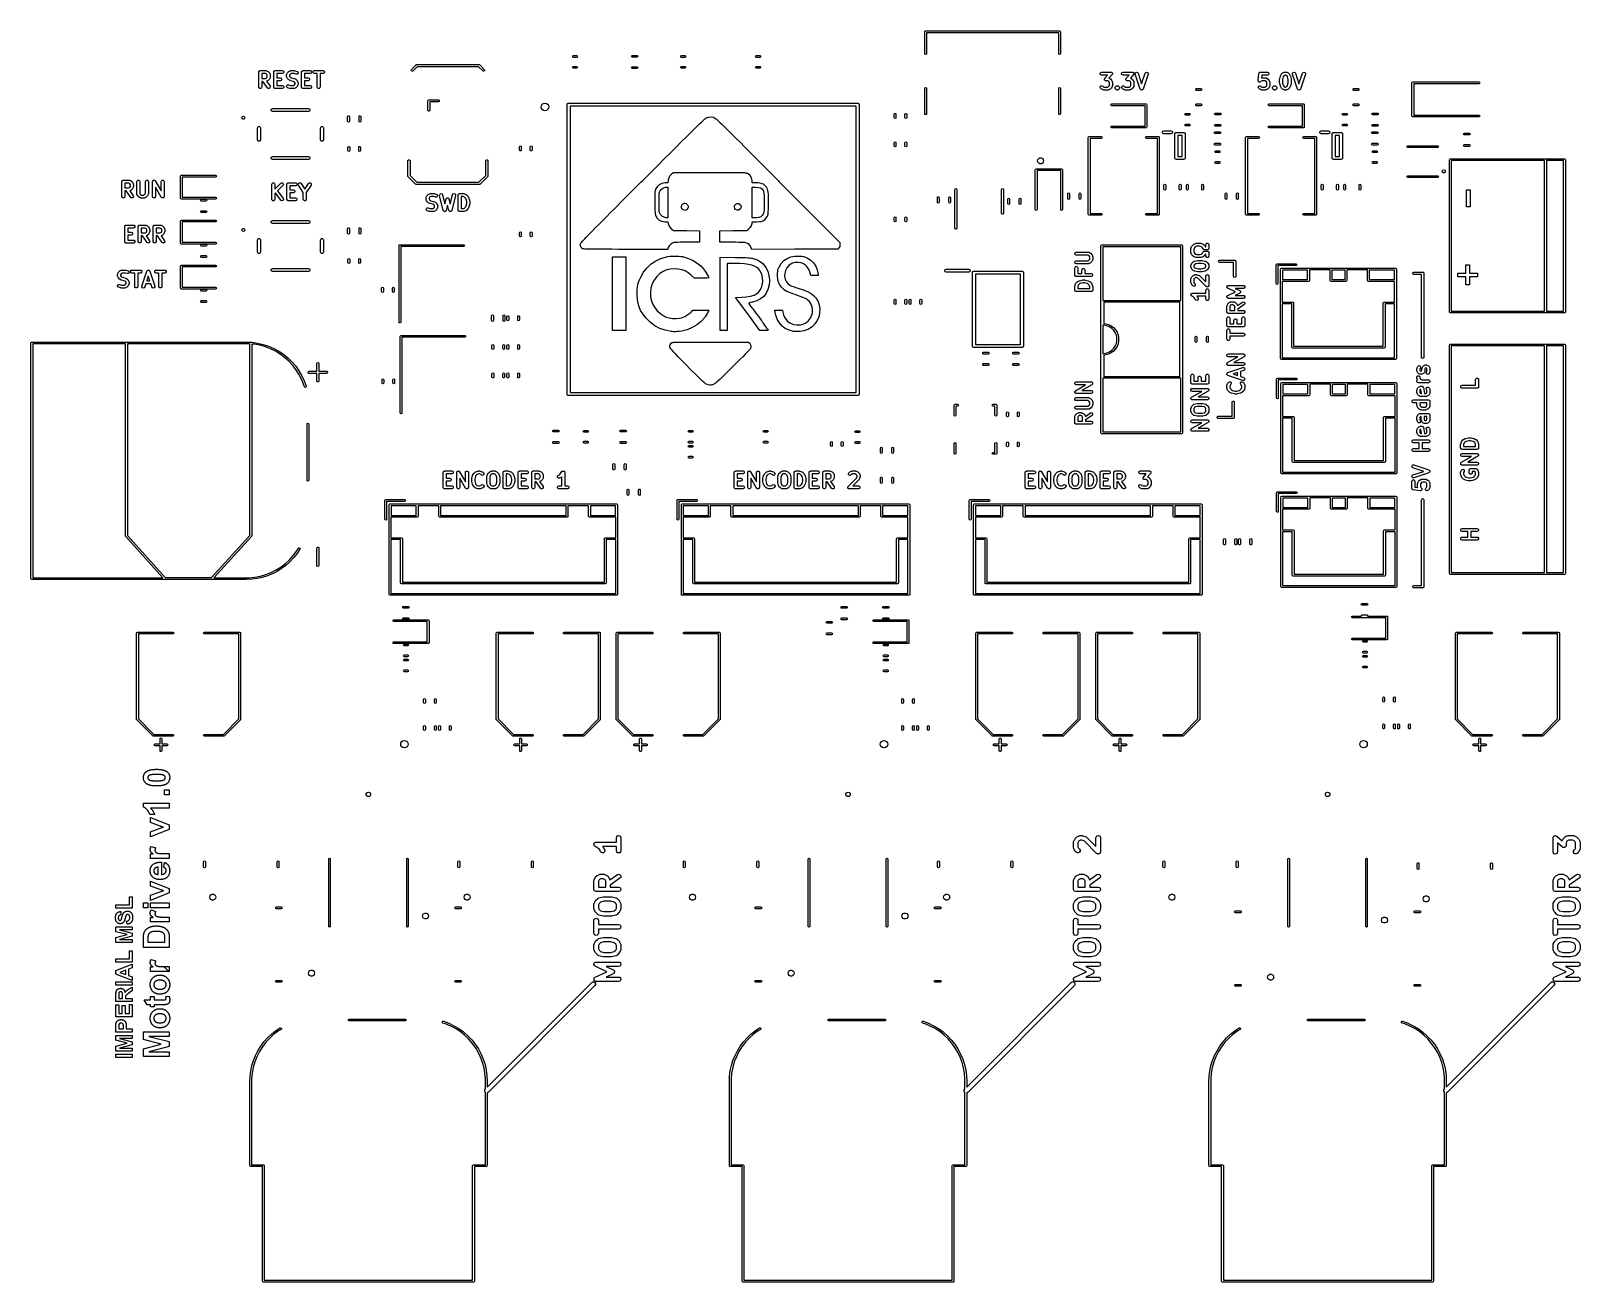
# Model space of a CAD drawing. Extents: x 96 to 200, y -143 to -59.
import ezdxf

# ---------------------------------------------------------------- set-up
doc = ezdxf.new("R2010")
doc.units = 0
doc.layers.add('BLACK', color=7, linetype='CONTINUOUS')

msp = doc.modelspace()

# ---------------------------------------------------------------- linework, layer by layer
at = {"layer": 'BLACK', "linetype": 'CONTINUOUS'}
for p, q in [((156.117, -59.5), (156.135, -59.4551)), ((156.117, -60.93), (156.117, -59.5)), ((156.135, -59.4551), (156.18, -59.4365)), ((156.18, -59.4365), (165.12, -59.4365)), ((165.056, -59.5635), (156.243, -59.5635)), ((156.243, -59.5635), (156.243, -60.93)), ((165.056, -60.93), (165.056, -59.5635)), ((165.12, -59.4365), (165.165, -59.4551)), ((165.165, -59.4551), (165.183, -59.5)), ((165.183, -59.5), (165.183, -60.93)), ((156.135, -60.9749), (156.117, -60.93)), ((156.18, -60.9935), (156.135, -60.9749)), ((156.225, -60.9749), (156.18, -60.9935)), ((156.243, -60.93), (156.225, -60.9749)), ((165.075, -60.9749), (165.056, -60.93)), ((165.12, -60.9935), (165.075, -60.9749)), ((165.165, -60.9749), (165.12, -60.9935)), ((165.183, -60.93), (165.165, -60.9749)), ((121.85, -62.0435), (121.872, -61.997)), ((121.872, -61.997), (122.172, -61.697)), ((122.256, -61.825), (121.978, -62.103)), ((122.172, -61.697), (122.176, -61.6943)), ((122.176, -61.6943), (122.177, -61.6925)), ((122.177, -61.6925), (122.18, -61.6914)), ((122.18, -61.6914), (122.193, -61.682)), ((122.193, -61.682), (122.21, -61.6806)), ((122.21, -61.6806), (122.225, -61.675)), ((122.225, -61.675), (126.375, -61.675)), ((126.344, -61.825), (122.256, -61.825)), ((126.622, -62.103), (126.344, -61.825)), ((126.375, -61.675), (126.38, -61.6758)), ((126.38, -61.6758), (126.382, -61.6753)), ((126.382, -61.6753), (126.385, -61.6767)), ((126.385, -61.6767), (126.401, -61.6795)), ((126.401, -61.6795), (126.413, -61.69)), ((126.413, -61.69), (126.428, -61.697)), ((126.428, -61.697), (126.728, -61.997)), ((126.728, -61.997), (126.743, -62.0183)), ((126.743, -62.0183), (126.747, -62.0694)), ((132.612, -61.14), (132.63, -61.0976)), ((132.63, -61.1824), (132.612, -61.14)), ((132.612, -61.86), (132.63, -61.8176)), ((132.63, -61.9024), (132.612, -61.86)), ((132.63, -61.0976), (132.672, -61.08)), ((132.672, -61.2), (132.63, -61.1824)), ((132.63, -61.8176), (132.672, -61.8)), ((132.672, -61.92), (132.63, -61.9024)), ((132.672, -61.08), (132.888, -61.08)), ((132.888, -61.2), (132.672, -61.2)), ((132.672, -61.8), (132.888, -61.8)), ((132.888, -61.92), (132.672, -61.92)), ((132.888, -61.08), (132.93, -61.0976)), ((132.93, -61.1824), (132.888, -61.2)), ((132.888, -61.8), (132.93, -61.8176)), ((132.93, -61.9024), (132.888, -61.92)), ((132.93, -61.0976), (132.948, -61.14)), ((132.948, -61.14), (132.93, -61.1824)), ((132.93, -61.8176), (132.948, -61.86)), ((132.948, -61.86), (132.93, -61.9024)), ((136.546, -61.12), (136.564, -61.0776)), ((136.564, -61.1624), (136.546, -61.12)), ((136.546, -61.88), (136.564, -61.8376)), ((136.564, -61.9224), (136.546, -61.88)), ((136.564, -61.0776), (136.606, -61.06)), ((136.606, -61.18), (136.564, -61.1624)), ((136.564, -61.8376), (136.606, -61.82)), ((136.606, -61.94), (136.564, -61.9224)), ((136.606, -61.06), (136.914, -61.06)), ((136.914, -61.18), (136.606, -61.18)), ((136.606, -61.82), (136.914, -61.82)), ((136.914, -61.94), (136.606, -61.94)), ((136.914, -61.06), (136.956, -61.0776)), ((136.956, -61.1624), (136.914, -61.18)), ((136.914, -61.82), (136.956, -61.8376)), ((136.956, -61.9224), (136.914, -61.94)), ((136.956, -61.0776), (136.974, -61.12)), ((136.974, -61.12), (136.956, -61.1624)), ((136.956, -61.8376), (136.974, -61.88)), ((136.974, -61.88), (136.956, -61.9224)), ((139.832, -61.14), (139.85, -61.0976)), ((139.85, -61.1824), (139.832, -61.14)), ((139.832, -61.86), (139.85, -61.8176)), ((139.85, -61.9024), (139.832, -61.86)), ((139.85, -61.0976), (139.892, -61.08)), ((139.892, -61.2), (139.85, -61.1824)), ((139.85, -61.8176), (139.892, -61.8)), ((139.892, -61.92), (139.85, -61.9024)), ((139.892, -61.08), (140.108, -61.08)), ((140.108, -61.2), (139.892, -61.2)), ((139.892, -61.8), (140.108, -61.8)), ((140.108, -61.92), (139.892, -61.92)), ((140.108, -61.08), (140.15, -61.0976)), ((140.15, -61.1824), (140.108, -61.2)), ((140.108, -61.8), (140.15, -61.8176)), ((140.15, -61.9024), (140.108, -61.92)), ((140.15, -61.0976), (140.168, -61.14)), ((140.168, -61.14), (140.15, -61.1824)), ((140.15, -61.8176), (140.168, -61.86)), ((140.168, -61.86), (140.15, -61.9024)), ((144.832, -61.14), (144.85, -61.0976)), ((144.85, -61.1824), (144.832, -61.14)), ((144.832, -61.86), (144.85, -61.8176)), ((144.85, -61.9024), (144.832, -61.86)), ((144.85, -61.0976), (144.892, -61.08)), ((144.892, -61.2), (144.85, -61.1824)), ((144.85, -61.8176), (144.892, -61.8)), ((144.892, -61.92), (144.85, -61.9024)), ((144.892, -61.08), (145.108, -61.08)), ((145.108, -61.2), (144.892, -61.2)), ((144.892, -61.8), (145.108, -61.8)), ((145.108, -61.92), (144.892, -61.92)), ((145.108, -61.08), (145.15, -61.0976)), ((145.15, -61.1824), (145.108, -61.2)), ((145.108, -61.8), (145.15, -61.8176)), ((145.15, -61.9024), (145.108, -61.92)), ((145.15, -61.0976), (145.168, -61.14)), ((145.168, -61.14), (145.15, -61.1824)), ((145.15, -61.8176), (145.168, -61.86)), ((145.168, -61.86), (145.15, -61.9024)), ((111.676, -62.1776), (111.681, -62.1626)), ((111.676, -63.1776), (111.676, -62.1776)), ((111.681, -62.1467), (111.69, -62.1339)), ((111.681, -62.1626), (111.681, -62.1467)), ((111.69, -62.1339), (111.695, -62.1188)), ((111.695, -62.1188), (111.708, -62.1095)), ((111.708, -62.1095), (111.717, -62.0967)), ((111.717, -62.0967), (111.732, -62.0918)), ((111.732, -62.0918), (111.745, -62.0825)), ((111.745, -62.0825), (111.761, -62.0825)), ((111.761, -62.0825), (111.776, -62.0776)), ((111.776, -62.0776), (112.157, -62.0776)), ((111.876, -62.2776), (111.876, -62.6014)), ((112.134, -62.2776), (111.876, -62.2776)), ((111.876, -62.6014), (112.134, -62.6014)), ((111.962, -62.8014), (111.876, -62.8014)), ((111.876, -62.8014), (111.876, -63.1776)), ((112.266, -63.235), (111.962, -62.8014)), ((112.193, -62.3074), (112.134, -62.2776)), ((112.134, -62.6014), (112.193, -62.5716)), ((112.157, -62.0776), (112.179, -62.0847)), ((112.179, -62.0847), (112.202, -62.0882)), ((112.218, -62.3321), (112.193, -62.3074)), ((112.193, -62.5716), (112.218, -62.547)), ((112.202, -62.7909), (112.199, -62.7913)), ((112.199, -62.7913), (112.43, -63.1203)), ((112.202, -62.0882), (112.297, -62.1358)), ((112.297, -62.7433), (112.202, -62.7909)), ((112.248, -62.3917), (112.218, -62.3321)), ((112.218, -62.547), (112.248, -62.4873)), ((112.248, -62.4873), (112.248, -62.3917)), ((112.297, -62.1358), (112.309, -62.1472)), ((112.309, -62.7319), (112.297, -62.7433)), ((112.309, -62.1472), (112.323, -62.1545)), ((112.323, -62.7245), (112.309, -62.7319)), ((112.323, -62.1545), (112.371, -62.2021)), ((112.371, -62.6769), (112.323, -62.7245)), ((112.371, -62.2021), (112.378, -62.2166)), ((112.378, -62.6625), (112.371, -62.6769)), ((112.378, -62.2166), (112.389, -62.2281)), ((112.389, -62.6509), (112.378, -62.6625)), ((112.389, -62.2281), (112.437, -62.3234)), ((112.437, -62.5557), (112.389, -62.6509)), ((112.437, -62.3234), (112.44, -62.3462)), ((112.44, -62.5329), (112.437, -62.5557)), ((112.44, -62.3462), (112.448, -62.3681)), ((112.448, -62.511), (112.44, -62.5329)), ((112.448, -62.3681), (112.448, -62.511)), ((112.676, -62.1776), (112.681, -62.1626)), ((112.676, -63.1776), (112.676, -62.1776)), ((112.681, -62.1467), (112.69, -62.1339)), ((112.681, -62.1626), (112.681, -62.1467)), ((112.69, -62.1339), (112.695, -62.1188)), ((112.695, -62.1188), (112.708, -62.1095)), ((112.708, -62.1095), (112.717, -62.0967)), ((112.717, -62.0967), (112.732, -62.0918)), ((112.732, -62.0918), (112.745, -62.0825)), ((112.745, -62.0825), (112.761, -62.0825)), ((112.761, -62.0825), (112.776, -62.0776)), ((112.776, -62.0776), (113.252, -62.0776)), ((113.252, -62.2776), (112.876, -62.2776)), ((112.876, -62.2776), (112.876, -62.5538)), ((112.876, -62.5538), (113.11, -62.5538)), ((113.11, -62.7538), (112.876, -62.7538)), ((112.876, -62.7538), (112.876, -63.0776)), ((113.11, -62.5538), (113.168, -62.5729)), ((113.168, -62.7347), (113.11, -62.7538)), ((113.168, -62.5729), (113.205, -62.6229)), ((113.205, -62.6847), (113.168, -62.7347)), ((113.205, -62.6229), (113.205, -62.6847)), ((113.252, -62.0776), (113.311, -62.0967)), ((113.311, -62.2585), (113.252, -62.2776)), ((113.311, -62.0967), (113.347, -62.1467)), ((113.347, -62.2085), (113.311, -62.2585)), ((113.347, -62.1467), (113.347, -62.2085)), ((113.533, -62.3681), (113.54, -62.3462)), ((113.533, -62.4633), (113.533, -62.3681)), ((113.54, -62.4853), (113.533, -62.4633)), ((113.54, -62.3462), (113.544, -62.3234)), ((113.544, -62.5081), (113.54, -62.4853)), ((113.544, -62.3234), (113.592, -62.2281)), ((113.592, -62.6033), (113.544, -62.5081)), ((113.553, -63.0706), (113.603, -63.0347)), ((113.592, -62.2281), (113.603, -62.2166)), ((113.603, -62.6148), (113.592, -62.6033)), ((113.603, -62.2166), (113.61, -62.2021)), ((113.61, -62.6293), (113.603, -62.6148)), ((113.603, -63.0347), (113.665, -63.0351)), ((113.61, -62.2021), (113.658, -62.1545)), ((113.658, -62.6769), (113.61, -62.6293)), ((113.658, -62.1545), (113.672, -62.1472)), ((113.672, -62.6843), (113.658, -62.6769)), ((113.665, -63.0351), (113.792, -63.0776)), ((113.672, -62.1472), (113.684, -62.1358)), ((113.684, -62.6956), (113.672, -62.6843)), ((113.684, -62.1358), (113.779, -62.0882)), ((113.779, -62.7433), (113.684, -62.6956)), ((113.763, -62.3321), (113.733, -62.3917)), ((113.733, -62.3917), (113.733, -62.4397)), ((113.733, -62.4397), (113.763, -62.4993)), ((113.788, -62.3074), (113.763, -62.3321)), ((113.763, -62.4993), (113.788, -62.524)), ((113.779, -62.0882), (113.802, -62.0847)), ((113.79, -62.7449), (113.779, -62.7433)), ((113.847, -62.2776), (113.788, -62.3074)), ((113.788, -62.524), (113.859, -62.5595)), ((113.8, -62.7508), (113.79, -62.7449)), ((113.979, -62.7958), (113.8, -62.7508)), ((113.802, -62.0847), (113.824, -62.0776)), ((113.824, -62.0776), (114.062, -62.0776)), ((114.046, -62.2776), (113.847, -62.2776)), ((113.859, -62.5595), (114.039, -62.6044)), ((114.05, -62.8312), (113.979, -62.7958)), ((113.991, -63.0776), (114.05, -63.0478)), ((114.039, -62.6044), (114.048, -62.6103)), ((114.173, -62.3201), (114.046, -62.2776)), ((114.048, -62.6103), (114.059, -62.612)), ((114.075, -62.8559), (114.05, -62.8312)), ((114.05, -63.0478), (114.075, -63.0231)), ((114.059, -62.612), (114.154, -62.6596)), ((114.062, -62.0776), (114.077, -62.0826)), ((114.105, -62.9155), (114.075, -62.8559)), ((114.075, -63.0231), (114.105, -62.9635)), ((114.077, -62.0826), (114.094, -62.0828)), ((114.094, -62.0828), (114.236, -62.1304)), ((114.105, -62.9635), (114.105, -62.9155)), ((114.154, -62.6596), (114.166, -62.671)), ((114.166, -62.671), (114.18, -62.6783)), ((114.235, -62.3206), (114.173, -62.3201)), ((114.18, -62.6783), (114.228, -62.726)), ((114.228, -62.726), (114.235, -62.7404)), ((114.285, -62.2846), (114.235, -62.3206)), ((114.235, -62.7404), (114.247, -62.7519)), ((114.236, -62.1304), (114.286, -62.1671)), ((114.247, -62.7519), (114.294, -62.8472)), ((114.294, -63.0319), (114.247, -63.1271)), ((114.305, -62.226), (114.285, -62.2846)), ((114.286, -62.1671), (114.305, -62.226)), ((114.294, -62.8472), (114.298, -62.87)), ((114.298, -63.0091), (114.294, -63.0319)), ((114.298, -62.87), (114.305, -62.8919)), ((114.305, -62.9871), (114.298, -63.0091)), ((114.305, -62.8919), (114.305, -62.9871)), ((114.533, -62.1776), (114.538, -62.1626)), ((114.533, -63.1776), (114.533, -62.1776)), ((114.538, -62.1467), (114.548, -62.1339)), ((114.538, -62.1626), (114.538, -62.1467)), ((114.548, -62.1339), (114.552, -62.1188)), ((114.552, -62.1188), (114.565, -62.1095)), ((114.565, -62.1095), (114.575, -62.0967)), ((114.575, -62.0967), (114.59, -62.0918)), ((114.59, -62.0918), (114.602, -62.0825)), ((114.602, -62.0825), (114.618, -62.0825)), ((114.618, -62.0825), (114.633, -62.0776)), ((114.633, -62.0776), (115.11, -62.0776)), ((115.11, -62.2776), (114.733, -62.2776)), ((114.733, -62.2776), (114.733, -62.5538)), ((114.733, -62.5538), (114.967, -62.5538)), ((114.967, -62.7538), (114.733, -62.7538)), ((114.733, -62.7538), (114.733, -63.0776)), ((114.967, -62.5538), (115.025, -62.5729)), ((115.025, -62.7347), (114.967, -62.7538)), ((115.025, -62.5729), (115.062, -62.6229)), ((115.062, -62.6847), (115.025, -62.7347)), ((115.062, -62.6229), (115.062, -62.6847)), ((115.11, -62.0776), (115.168, -62.0967)), ((115.168, -62.2585), (115.11, -62.2776)), ((115.168, -62.0967), (115.205, -62.1467)), ((115.205, -62.2085), (115.168, -62.2585)), ((115.205, -62.1467), (115.205, -62.2085)), ((115.3, -62.1467), (115.336, -62.0967)), ((115.3, -62.2085), (115.3, -62.1467)), ((115.336, -62.2585), (115.3, -62.2085)), ((115.336, -62.0967), (115.395, -62.0776)), ((115.395, -62.2776), (115.336, -62.2585)), ((115.395, -62.0776), (115.967, -62.0776)), ((115.581, -62.2776), (115.395, -62.2776)), ((115.581, -63.1776), (115.581, -62.2776)), ((115.967, -62.2776), (115.781, -62.2776)), ((115.781, -62.2776), (115.781, -63.1776)), ((115.967, -62.0776), (116.025, -62.0967)), ((116.025, -62.2585), (115.967, -62.2776)), ((116.025, -62.0967), (116.062, -62.1467)), ((116.062, -62.2085), (116.025, -62.2585)), ((116.062, -62.1467), (116.062, -62.2085)), ((121.864, -62.093), (121.85, -62.0435)), ((121.906, -62.1224), (121.864, -62.093)), ((121.957, -62.118), (121.906, -62.1224)), ((121.978, -62.103), (121.957, -62.118)), ((126.668, -62.1247), (126.622, -62.103)), ((126.718, -62.1114), (126.668, -62.1247)), ((126.747, -62.0694), (126.718, -62.1114)), ((167.829, -62.2467), (167.865, -62.1967)), ((167.829, -62.3085), (167.829, -62.2467)), ((167.865, -62.3585), (167.829, -62.3085)), ((167.865, -62.1967), (167.924, -62.1776)), ((167.924, -62.3776), (167.865, -62.3585)), ((167.924, -62.1776), (168.543, -62.1776)), ((168.322, -62.3776), (167.924, -62.3776)), ((168.11, -62.6495), (168.114, -62.6391)), ((168.114, -62.6693), (168.11, -62.6495)), ((168.114, -62.6277), (168.126, -62.6113)), ((168.114, -62.6391), (168.114, -62.6277)), ((168.114, -62.6895), (168.114, -62.6693)), ((168.121, -62.6987), (168.114, -62.6895)), ((168.124, -62.7098), (168.121, -62.6987)), ((168.139, -62.7231), (168.124, -62.7098)), ((168.126, -62.6113), (168.134, -62.5927)), ((168.134, -62.5927), (168.322, -62.3776)), ((168.151, -62.7395), (168.139, -62.7231)), ((168.162, -62.743), (168.151, -62.7395)), ((168.17, -62.7505), (168.162, -62.743)), ((168.19, -62.7523), (168.17, -62.7505)), ((168.21, -62.7586), (168.19, -62.7523)), ((168.329, -62.7586), (168.21, -62.7586)), ((168.388, -62.7884), (168.329, -62.7586)), ((168.413, -62.813), (168.388, -62.7884)), ((168.618, -62.3435), (168.413, -62.5773)), ((168.413, -62.5773), (168.492, -62.6167)), ((168.443, -62.8727), (168.413, -62.813)), ((168.443, -63.0635), (168.443, -62.8727)), ((168.492, -62.6167), (168.504, -62.6281)), ((168.504, -62.6281), (168.518, -62.6355)), ((168.518, -62.6355), (168.566, -62.6831)), ((168.543, -62.1776), (168.562, -62.1839)), ((168.562, -62.1839), (168.582, -62.1857)), ((168.566, -62.6831), (168.573, -62.6975)), ((168.573, -62.6975), (168.585, -62.7091)), ((168.582, -62.1857), (168.591, -62.1932)), ((168.585, -62.7091), (168.632, -62.8043)), ((168.591, -62.1932), (168.602, -62.1967)), ((168.602, -62.1967), (168.614, -62.2131)), ((168.614, -62.2131), (168.629, -62.2264)), ((168.626, -62.3249), (168.618, -62.3435)), ((168.638, -62.3085), (168.626, -62.3249)), ((168.629, -62.2264), (168.631, -62.2375)), ((168.631, -62.2375), (168.638, -62.2467)), ((168.632, -62.8043), (168.636, -62.8271)), ((168.636, -62.8271), (168.643, -62.849)), ((168.638, -62.2467), (168.638, -62.2669)), ((168.638, -62.2669), (168.642, -62.2867)), ((168.642, -62.2867), (168.638, -62.2971)), ((168.638, -62.2971), (168.638, -62.3085)), ((168.643, -62.849), (168.643, -63.0871)), ((169.257, -62.2467), (169.294, -62.1967)), ((169.257, -62.3085), (169.257, -62.2467)), ((169.294, -62.3585), (169.257, -62.3085)), ((169.294, -62.1967), (169.352, -62.1776)), ((169.352, -62.3776), (169.294, -62.3585)), ((169.352, -62.1776), (169.971, -62.1776)), ((169.751, -62.3776), (169.352, -62.3776)), ((169.539, -62.6495), (169.543, -62.6391)), ((169.543, -62.6693), (169.539, -62.6495)), ((169.543, -62.6277), (169.555, -62.6113)), ((169.543, -62.6391), (169.543, -62.6277)), ((169.543, -62.6895), (169.543, -62.6693)), ((169.55, -62.6987), (169.543, -62.6895)), ((169.552, -62.7098), (169.55, -62.6987)), ((169.567, -62.7231), (169.552, -62.7098)), ((169.555, -62.6113), (169.563, -62.5927)), ((169.563, -62.5927), (169.751, -62.3776)), ((169.579, -62.7395), (169.567, -62.7231)), ((169.59, -62.743), (169.579, -62.7395)), ((169.599, -62.7505), (169.59, -62.743)), ((169.619, -62.7523), (169.599, -62.7505)), ((169.638, -62.7586), (169.619, -62.7523)), ((169.757, -62.7586), (169.638, -62.7586)), ((169.817, -62.7884), (169.757, -62.7586)), ((169.842, -62.813), (169.817, -62.7884)), ((170.047, -62.3435), (169.842, -62.5773)), ((169.842, -62.5773), (169.921, -62.6167)), ((169.871, -62.8727), (169.842, -62.813)), ((169.871, -63.0635), (169.871, -62.8727)), ((169.921, -62.6167), (169.932, -62.6281)), ((169.932, -62.6281), (169.947, -62.6355)), ((169.947, -62.6355), (169.995, -62.6831)), ((169.971, -62.1776), (169.991, -62.1839)), ((169.991, -62.1839), (170.011, -62.1857)), ((169.995, -62.6831), (170.002, -62.6975)), ((170.002, -62.6975), (170.013, -62.7091)), ((170.011, -62.1857), (170.019, -62.1932)), ((170.013, -62.7091), (170.061, -62.8043)), ((170.019, -62.1932), (170.03, -62.1967)), ((170.03, -62.1967), (170.042, -62.2131)), ((170.042, -62.2131), (170.057, -62.2264)), ((170.055, -62.3249), (170.047, -62.3435)), ((170.067, -62.3085), (170.055, -62.3249)), ((170.057, -62.2264), (170.06, -62.2375)), ((170.06, -62.2375), (170.067, -62.2467)), ((170.061, -62.8043), (170.064, -62.8271)), ((170.064, -62.8271), (170.071, -62.849)), ((170.067, -62.2467), (170.067, -62.2669)), ((170.067, -62.2669), (170.071, -62.2867)), ((170.071, -62.2867), (170.067, -62.2971)), ((170.067, -62.2971), (170.067, -62.3085)), ((170.071, -62.849), (170.071, -63.0871)), ((170.162, -62.2474), (170.198, -62.1972)), ((170.162, -62.3092), (170.162, -62.2474)), ((170.496, -63.3092), (170.162, -62.3092)), ((170.198, -62.1972), (170.256, -62.1776)), ((170.256, -62.1776), (170.315, -62.1963)), ((170.315, -62.1963), (170.352, -62.246)), ((170.352, -62.246), (170.59, -62.9614)), ((170.59, -62.9614), (170.829, -62.246)), ((171.019, -62.3092), (170.685, -63.3092)), ((170.829, -62.246), (170.866, -62.1963)), ((170.866, -62.1963), (170.925, -62.1776)), ((170.925, -62.1776), (170.983, -62.1972)), ((170.983, -62.1972), (171.019, -62.2474)), ((171.019, -62.2474), (171.019, -62.3092)), ((178.372, -62.7439), (178.42, -62.2677)), ((178.378, -62.7714), (178.372, -62.7439)), ((178.382, -62.7992), (178.378, -62.7714)), ((178.384, -62.8013), (178.382, -62.7992)), ((178.385, -62.8042), (178.384, -62.8013)), ((178.406, -62.823), (178.385, -62.8042)), ((178.426, -62.8429), (178.406, -62.823)), ((178.42, -62.2677), (178.424, -62.2577)), ((178.424, -62.2467), (178.436, -62.23)), ((178.424, -62.2577), (178.424, -62.2467)), ((178.429, -62.8434), (178.426, -62.8429)), ((178.431, -62.8454), (178.429, -62.8434)), ((178.459, -62.8482), (178.431, -62.8454)), ((178.436, -62.23), (178.444, -62.2111)), ((178.444, -62.2111), (178.454, -62.2056)), ((178.454, -62.2056), (178.46, -62.1967)), ((178.487, -62.8526), (178.459, -62.8482)), ((178.46, -62.1967), (178.48, -62.1903)), ((178.48, -62.1903), (178.498, -62.1799)), ((178.49, -62.8512), (178.487, -62.8526)), ((178.493, -62.8515), (178.49, -62.8512)), ((178.517, -62.8373), (178.493, -62.8515)), ((178.498, -62.1799), (178.509, -62.181)), ((178.509, -62.181), (178.519, -62.1776)), ((178.542, -62.8245), (178.517, -62.8373)), ((178.519, -62.1776), (178.995, -62.1776)), ((178.578, -62.7884), (178.542, -62.8245)), ((178.638, -62.7586), (178.578, -62.7884)), ((178.61, -62.3776), (178.591, -62.5659)), ((178.591, -62.5659), (178.592, -62.5657)), ((178.592, -62.5657), (178.614, -62.5586)), ((178.995, -62.3776), (178.61, -62.3776)), ((178.614, -62.5586), (178.852, -62.5586)), ((178.829, -62.7586), (178.638, -62.7586)), ((178.888, -62.7884), (178.829, -62.7586)), ((178.852, -62.5586), (178.874, -62.5657)), ((178.874, -62.5657), (178.897, -62.5691)), ((178.913, -62.813), (178.888, -62.7884)), ((178.897, -62.5691), (178.992, -62.6167)), ((178.943, -62.8727), (178.913, -62.813)), ((178.943, -63.0635), (178.943, -62.8727)), ((178.992, -62.6167), (179.004, -62.6281)), ((178.995, -62.1776), (179.054, -62.1967)), ((179.054, -62.3585), (178.995, -62.3776)), ((179.004, -62.6281), (179.018, -62.6355)), ((179.018, -62.6355), (179.066, -62.6831)), ((179.054, -62.1967), (179.09, -62.2467)), ((179.09, -62.3085), (179.054, -62.3585)), ((179.066, -62.6831), (179.073, -62.6975)), ((179.073, -62.6975), (179.085, -62.7091)), ((179.085, -62.7091), (179.132, -62.8043)), ((179.09, -62.2467), (179.09, -62.3085)), ((179.132, -62.8043), (179.136, -62.8271)), ((179.136, -62.8271), (179.143, -62.849)), ((179.143, -62.849), (179.143, -63.0871)), ((179.8, -62.6586), (179.804, -62.6467)), ((179.8, -62.8967), (179.8, -62.6586)), ((179.804, -62.9085), (179.8, -62.8967)), ((179.803, -62.6343), (179.851, -62.4438)), ((179.804, -62.6467), (179.803, -62.6343)), ((179.803, -62.9209), (179.804, -62.9085)), ((179.851, -63.1114), (179.803, -62.9209)), ((179.851, -62.4438), (179.857, -62.4344)), ((179.857, -62.4344), (179.858, -62.4234)), ((179.858, -62.4234), (179.906, -62.3281)), ((179.906, -62.3281), (179.917, -62.3166)), ((179.917, -62.3166), (179.925, -62.3021)), ((179.925, -62.3021), (179.972, -62.2545)), ((179.972, -62.2545), (179.987, -62.2472)), ((179.987, -62.2472), (179.998, -62.2358)), ((179.998, -62.2358), (180.093, -62.1882)), ((180.042, -62.503), (180, -62.6709)), ((180, -62.6709), (180, -62.8844)), ((180, -62.8844), (180.042, -63.0522)), ((180.077, -62.4321), (180.042, -62.503)), ((180.102, -62.4074), (180.077, -62.4321)), ((180.093, -62.1882), (180.116, -62.1847)), ((180.162, -62.3776), (180.102, -62.4074)), ((180.116, -62.1847), (180.138, -62.1776)), ((180.138, -62.1776), (180.233, -62.1776)), ((180.21, -62.3776), (180.162, -62.3776)), ((180.269, -62.4074), (180.21, -62.3776)), ((180.233, -62.1776), (180.255, -62.1847)), ((180.255, -62.1847), (180.278, -62.1882)), ((180.294, -62.4321), (180.269, -62.4074)), ((180.278, -62.1882), (180.373, -62.2358)), ((180.329, -62.503), (180.294, -62.4321)), ((180.371, -62.6709), (180.329, -62.503)), ((180.329, -63.0522), (180.371, -62.8844)), ((180.371, -62.8844), (180.371, -62.6709)), ((180.373, -62.2358), (180.385, -62.2472)), ((180.385, -62.2472), (180.399, -62.2545)), ((180.399, -62.2545), (180.447, -62.3021)), ((180.447, -62.3021), (180.454, -62.3166)), ((180.454, -62.3166), (180.466, -62.3281)), ((180.466, -62.3281), (180.513, -62.4234)), ((180.513, -62.4234), (180.515, -62.4344)), ((180.515, -62.4344), (180.521, -62.4438)), ((180.521, -62.4438), (180.568, -62.6343)), ((180.568, -62.9209), (180.521, -63.1114)), ((180.568, -62.6343), (180.568, -62.6467)), ((180.568, -62.6467), (180.571, -62.6586)), ((180.571, -62.8967), (180.568, -62.9085)), ((180.568, -62.9085), (180.568, -62.9209)), ((180.571, -62.6586), (180.571, -62.8967)), ((180.662, -62.2474), (180.698, -62.1972)), ((180.662, -62.3092), (180.662, -62.2474)), ((180.996, -63.3092), (180.662, -62.3092)), ((180.698, -62.1972), (180.756, -62.1776)), ((180.756, -62.1776), (180.815, -62.1963)), ((180.815, -62.1963), (180.852, -62.246)), ((180.852, -62.246), (181.09, -62.9614)), ((181.09, -62.9614), (181.329, -62.246)), ((181.519, -62.3092), (181.185, -63.3092)), ((181.329, -62.246), (181.366, -62.1963)), ((181.366, -62.1963), (181.425, -62.1776)), ((181.425, -62.1776), (181.483, -62.1972)), ((181.483, -62.1972), (181.519, -62.2474)), ((181.519, -62.2474), (181.519, -62.3092)), ((188.63, -62.89), (188.648, -62.8476)), ((188.63, -65.11), (188.63, -62.89)), ((188.648, -62.8476), (188.69, -62.83)), ((188.69, -62.83), (193.1, -62.83)), ((193.1, -62.95), (188.75, -62.95)), ((188.75, -62.95), (188.75, -65.05)), ((193.1, -62.83), (193.142, -62.8476)), ((193.142, -62.9324), (193.1, -62.95)), ((193.142, -62.8476), (193.16, -62.89)), ((193.16, -62.89), (193.142, -62.9324)), ((111.695, -63.2364), (111.676, -63.1776)), ((111.745, -63.2727), (111.695, -63.2364)), ((111.807, -63.2727), (111.745, -63.2727)), ((111.857, -63.2364), (111.807, -63.2727)), ((111.876, -63.1776), (111.857, -63.2364)), ((112.315, -63.2722), (112.266, -63.235)), ((112.377, -63.2733), (112.315, -63.2722)), ((112.427, -63.2378), (112.377, -63.2733)), ((112.448, -63.1794), (112.427, -63.2378)), ((112.43, -63.1203), (112.448, -63.1794)), ((112.681, -63.1927), (112.676, -63.1776)), ((112.681, -63.2085), (112.681, -63.1927)), ((112.69, -63.2213), (112.681, -63.2085)), ((112.695, -63.2364), (112.69, -63.2213)), ((112.708, -63.2457), (112.695, -63.2364)), ((112.717, -63.2585), (112.708, -63.2457)), ((112.732, -63.2634), (112.717, -63.2585)), ((112.745, -63.2727), (112.732, -63.2634)), ((112.761, -63.2727), (112.745, -63.2727)), ((112.776, -63.2776), (112.761, -63.2727)), ((113.252, -63.2776), (112.776, -63.2776)), ((112.876, -63.0776), (113.252, -63.0776)), ((113.252, -63.0776), (113.311, -63.0967)), ((113.311, -63.2585), (113.252, -63.2776)), ((113.311, -63.0967), (113.347, -63.1467)), ((113.347, -63.2085), (113.311, -63.2585)), ((113.347, -63.1467), (113.347, -63.2085)), ((113.533, -63.1292), (113.553, -63.0706)), ((113.552, -63.1882), (113.533, -63.1292)), ((113.602, -63.2249), (113.552, -63.1882)), ((113.745, -63.2725), (113.602, -63.2249)), ((113.761, -63.2726), (113.745, -63.2725)), ((113.776, -63.2776), (113.761, -63.2726)), ((114.014, -63.2776), (113.776, -63.2776)), ((113.792, -63.0776), (113.991, -63.0776)), ((114.036, -63.2705), (114.014, -63.2776)), ((114.059, -63.2671), (114.036, -63.2705)), ((114.154, -63.2194), (114.059, -63.2671)), ((114.166, -63.2081), (114.154, -63.2194)), ((114.18, -63.2007), (114.166, -63.2081)), ((114.228, -63.1531), (114.18, -63.2007)), ((114.235, -63.1386), (114.228, -63.1531)), ((114.247, -63.1271), (114.235, -63.1386)), ((114.538, -63.1927), (114.533, -63.1776)), ((114.538, -63.2085), (114.538, -63.1927)), ((114.548, -63.2213), (114.538, -63.2085)), ((114.552, -63.2364), (114.548, -63.2213)), ((114.565, -63.2457), (114.552, -63.2364)), ((114.575, -63.2585), (114.565, -63.2457)), ((114.59, -63.2634), (114.575, -63.2585)), ((114.602, -63.2727), (114.59, -63.2634)), ((114.618, -63.2727), (114.602, -63.2727)), ((114.633, -63.2776), (114.618, -63.2727)), ((115.11, -63.2776), (114.633, -63.2776)), ((114.733, -63.0776), (115.11, -63.0776)), ((115.11, -63.0776), (115.168, -63.0967)), ((115.168, -63.2585), (115.11, -63.2776)), ((115.168, -63.0967), (115.205, -63.1467)), ((115.205, -63.2085), (115.168, -63.2585)), ((115.205, -63.1467), (115.205, -63.2085)), ((115.6, -63.2364), (115.581, -63.1776)), ((115.65, -63.2727), (115.6, -63.2364)), ((115.712, -63.2727), (115.65, -63.2727)), ((115.762, -63.2364), (115.712, -63.2727)), ((115.781, -63.1776), (115.762, -63.2364)), ((122.97, -64.095), (122.988, -64.0526)), ((122.988, -64.0526), (123.03, -64.035)), ((123.03, -64.035), (123.665, -64.035)), ((123.665, -64.035), (123.707, -64.0526)), ((123.707, -64.0526), (123.725, -64.095)), ((156.117, -63.27), (156.135, -63.2251)), ((156.117, -64.95), (156.117, -63.27)), ((156.135, -63.2251), (156.18, -63.2065)), ((156.18, -63.2065), (156.225, -63.2251)), ((156.225, -63.2251), (156.243, -63.27)), ((156.243, -63.27), (156.243, -64.95)), ((165.056, -63.27), (165.075, -63.2251)), ((165.056, -64.95), (165.056, -63.27)), ((165.075, -63.2251), (165.12, -63.2065)), ((165.12, -63.2065), (165.165, -63.2251)), ((165.165, -63.2251), (165.183, -63.27)), ((165.183, -63.27), (165.183, -64.95)), ((167.825, -63.198), (167.835, -63.137)), ((167.853, -63.2531), (167.825, -63.198)), ((167.835, -63.137), (167.878, -63.0933)), ((167.901, -63.3007), (167.853, -63.2531)), ((167.878, -63.0933), (167.939, -63.0836)), ((167.915, -63.3081), (167.901, -63.3007)), ((167.927, -63.3194), (167.915, -63.3081)), ((168.022, -63.3671), (167.927, -63.3194)), ((167.939, -63.0836), (167.995, -63.1117)), ((167.995, -63.1117), (168.031, -63.1478)), ((168.045, -63.3705), (168.022, -63.3671)), ((168.031, -63.1478), (168.09, -63.1776)), ((168.067, -63.3776), (168.045, -63.3705)), ((168.352, -63.3776), (168.067, -63.3776)), ((168.09, -63.1776), (168.329, -63.1776)), ((168.329, -63.1776), (168.388, -63.1478)), ((168.374, -63.3705), (168.352, -63.3776)), ((168.397, -63.3671), (168.374, -63.3705)), ((168.388, -63.1478), (168.413, -63.1231)), ((168.492, -63.3194), (168.397, -63.3671)), ((168.413, -63.1231), (168.443, -63.0635)), ((168.504, -63.3081), (168.492, -63.3194)), ((168.518, -63.3007), (168.504, -63.3081)), ((168.566, -63.2531), (168.518, -63.3007)), ((168.573, -63.2386), (168.566, -63.2531)), ((168.585, -63.2271), (168.573, -63.2386)), ((168.632, -63.1319), (168.585, -63.2271)), ((168.636, -63.1091), (168.632, -63.1319)), ((168.643, -63.0871), (168.636, -63.1091)), ((168.825, -63.2144), (168.832, -63.2002)), ((168.828, -63.23), (168.825, -63.2144)), ((168.825, -63.2456), (168.828, -63.23)), ((168.832, -63.2598), (168.825, -63.2456)), ((168.832, -63.2002), (168.835, -63.1846)), ((168.835, -63.2754), (168.832, -63.2598)), ((168.835, -63.1846), (168.846, -63.1734)), ((168.846, -63.2866), (168.835, -63.2754)), ((168.846, -63.1734), (168.853, -63.1593)), ((168.853, -63.3007), (168.846, -63.2866)), ((168.853, -63.1593), (168.901, -63.1117)), ((168.901, -63.3483), (168.853, -63.3007)), ((168.901, -63.1117), (168.915, -63.1045)), ((168.915, -63.3555), (168.901, -63.3483)), ((168.915, -63.1045), (168.926, -63.0933)), ((168.926, -63.3667), (168.915, -63.3555)), ((168.926, -63.0933), (168.934, -63.092)), ((168.934, -63.368), (168.926, -63.3667)), ((168.934, -63.092), (168.941, -63.0873)), ((168.941, -63.3727), (168.934, -63.368)), ((168.941, -63.0873), (168.949, -63.0873)), ((168.949, -63.3727), (168.941, -63.3727)), ((168.949, -63.0873), (168.956, -63.0836)), ((168.956, -63.3764), (168.949, -63.3727)), ((168.956, -63.0836), (168.971, -63.0861)), ((168.971, -63.3739), (168.956, -63.3764)), ((168.971, -63.0861), (168.987, -63.0836)), ((168.987, -63.3764), (168.971, -63.3739)), ((168.987, -63.0836), (168.994, -63.0873)), ((168.994, -63.3727), (168.987, -63.3764)), ((168.994, -63.0873), (169.002, -63.0873)), ((169.002, -63.3727), (168.994, -63.3727)), ((169.002, -63.0873), (169.009, -63.092)), ((169.009, -63.368), (169.002, -63.3727)), ((169.009, -63.092), (169.017, -63.0933)), ((169.017, -63.3667), (169.009, -63.368)), ((169.017, -63.0933), (169.028, -63.1045)), ((169.028, -63.3555), (169.017, -63.3667)), ((169.028, -63.1045), (169.042, -63.1117)), ((169.042, -63.3483), (169.028, -63.3555)), ((169.042, -63.1117), (169.09, -63.1593)), ((169.09, -63.3007), (169.042, -63.3483)), ((169.09, -63.1593), (169.097, -63.1734)), ((169.097, -63.2866), (169.09, -63.3007)), ((169.097, -63.1734), (169.108, -63.1846)), ((169.108, -63.2754), (169.097, -63.2866)), ((169.108, -63.1846), (169.111, -63.2002)), ((169.111, -63.2598), (169.108, -63.2754)), ((169.111, -63.2002), (169.118, -63.2144)), ((169.118, -63.2456), (169.111, -63.2598)), ((169.118, -63.2144), (169.115, -63.23)), ((169.115, -63.23), (169.118, -63.2456)), ((169.254, -63.198), (169.263, -63.137)), ((169.282, -63.2531), (169.254, -63.198)), ((169.263, -63.137), (169.307, -63.0933)), ((169.329, -63.3007), (169.282, -63.2531)), ((169.307, -63.0933), (169.368, -63.0836)), ((169.344, -63.3081), (169.329, -63.3007)), ((169.355, -63.3194), (169.344, -63.3081)), ((169.451, -63.3671), (169.355, -63.3194)), ((169.368, -63.0836), (169.423, -63.1117)), ((169.423, -63.1117), (169.459, -63.1478)), ((169.473, -63.3705), (169.451, -63.3671)), ((169.459, -63.1478), (169.519, -63.1776)), ((169.495, -63.3776), (169.473, -63.3705)), ((169.781, -63.3776), (169.495, -63.3776)), ((169.519, -63.1776), (169.757, -63.1776)), ((169.757, -63.1776), (169.817, -63.1478)), ((169.803, -63.3705), (169.781, -63.3776)), ((169.826, -63.3671), (169.803, -63.3705)), ((169.817, -63.1478), (169.842, -63.1231)), ((169.921, -63.3194), (169.826, -63.3671)), ((169.842, -63.1231), (169.871, -63.0635)), ((169.932, -63.3081), (169.921, -63.3194)), ((169.947, -63.3007), (169.932, -63.3081)), ((169.995, -63.2531), (169.947, -63.3007)), ((170.002, -63.2386), (169.995, -63.2531)), ((170.013, -63.2271), (170.002, -63.2386)), ((170.061, -63.1319), (170.013, -63.2271)), ((170.064, -63.1091), (170.061, -63.1319)), ((170.071, -63.0871), (170.064, -63.1091)), ((170.514, -63.3335), (170.496, -63.3092)), ((170.531, -63.3581), (170.514, -63.3335)), ((170.532, -63.3583), (170.531, -63.3581)), ((170.532, -63.359), (170.532, -63.3583)), ((170.561, -63.3681), (170.532, -63.359)), ((170.59, -63.3776), (170.561, -63.3681)), ((170.591, -63.3776), (170.59, -63.3774)), ((170.59, -63.3774), (170.59, -63.3776)), ((170.62, -63.3681), (170.591, -63.3776)), ((170.649, -63.359), (170.62, -63.3681)), ((170.65, -63.3581), (170.649, -63.3583)), ((170.649, -63.3583), (170.649, -63.359)), ((170.667, -63.3335), (170.65, -63.3581)), ((170.685, -63.3092), (170.667, -63.3335)), ((174.199, -63.34), (174.217, -63.2976)), ((174.217, -63.3824), (174.199, -63.34)), ((174.217, -63.2976), (174.259, -63.28)), ((174.259, -63.4), (174.217, -63.3824)), ((174.259, -63.28), (174.541, -63.28)), ((174.541, -63.4), (174.259, -63.4)), ((174.541, -63.28), (174.583, -63.2976)), ((174.583, -63.3824), (174.541, -63.4)), ((174.583, -63.2976), (174.601, -63.34)), ((174.601, -63.34), (174.583, -63.3824)), ((178.373, -63.198), (178.382, -63.137)), ((178.401, -63.2531), (178.373, -63.198)), ((178.382, -63.137), (178.426, -63.0933)), ((178.448, -63.3007), (178.401, -63.2531)), ((178.426, -63.0933), (178.487, -63.0836)), ((178.463, -63.3081), (178.448, -63.3007)), ((178.474, -63.3194), (178.463, -63.3081)), ((178.57, -63.3671), (178.474, -63.3194)), ((178.487, -63.0836), (178.542, -63.1117)), ((178.542, -63.1117), (178.578, -63.1478)), ((178.592, -63.3705), (178.57, -63.3671)), ((178.578, -63.1478), (178.638, -63.1776)), ((178.614, -63.3776), (178.592, -63.3705)), ((178.852, -63.3776), (178.614, -63.3776)), ((178.638, -63.1776), (178.829, -63.1776)), ((178.829, -63.1776), (178.888, -63.1478)), ((178.874, -63.3705), (178.852, -63.3776)), ((178.897, -63.3671), (178.874, -63.3705)), ((178.888, -63.1478), (178.913, -63.1231)), ((178.992, -63.3194), (178.897, -63.3671)), ((178.913, -63.1231), (178.943, -63.0635)), ((179.004, -63.3081), (178.992, -63.3194)), ((179.018, -63.3007), (179.004, -63.3081)), ((179.066, -63.2531), (179.018, -63.3007)), ((179.073, -63.2386), (179.066, -63.2531)), ((179.085, -63.2271), (179.073, -63.2386)), ((179.132, -63.1319), (179.085, -63.2271)), ((179.136, -63.1091), (179.132, -63.1319)), ((179.143, -63.0871), (179.136, -63.1091)), ((179.325, -63.2144), (179.332, -63.2002)), ((179.328, -63.23), (179.325, -63.2144)), ((179.325, -63.2456), (179.328, -63.23)), ((179.332, -63.2598), (179.325, -63.2456)), ((179.332, -63.2002), (179.335, -63.1846)), ((179.335, -63.2754), (179.332, -63.2598)), ((179.335, -63.1846), (179.346, -63.1734)), ((179.346, -63.2866), (179.335, -63.2754)), ((179.346, -63.1734), (179.353, -63.1593)), ((179.353, -63.3007), (179.346, -63.2866)), ((179.353, -63.1593), (179.401, -63.1117)), ((179.401, -63.3483), (179.353, -63.3007)), ((179.401, -63.1117), (179.415, -63.1045)), ((179.415, -63.3555), (179.401, -63.3483)), ((179.415, -63.1045), (179.426, -63.0933)), ((179.426, -63.3667), (179.415, -63.3555)), ((179.426, -63.0933), (179.434, -63.092)), ((179.434, -63.368), (179.426, -63.3667)), ((179.434, -63.092), (179.441, -63.0873)), ((179.441, -63.3727), (179.434, -63.368)), ((179.441, -63.0873), (179.449, -63.0873)), ((179.449, -63.3727), (179.441, -63.3727)), ((179.449, -63.0873), (179.456, -63.0836)), ((179.456, -63.3764), (179.449, -63.3727)), ((179.456, -63.0836), (179.471, -63.0861)), ((179.471, -63.3739), (179.456, -63.3764)), ((179.471, -63.0861), (179.487, -63.0836)), ((179.487, -63.3764), (179.471, -63.3739)), ((179.487, -63.0836), (179.494, -63.0873)), ((179.494, -63.3727), (179.487, -63.3764)), ((179.494, -63.0873), (179.502, -63.0873)), ((179.502, -63.3727), (179.494, -63.3727)), ((179.502, -63.0873), (179.509, -63.092)), ((179.509, -63.368), (179.502, -63.3727)), ((179.509, -63.092), (179.517, -63.0933)), ((179.517, -63.3667), (179.509, -63.368)), ((179.517, -63.0933), (179.528, -63.1045)), ((179.528, -63.3555), (179.517, -63.3667)), ((179.528, -63.1045), (179.542, -63.1117)), ((179.542, -63.3483), (179.528, -63.3555)), ((179.542, -63.1117), (179.59, -63.1593)), ((179.59, -63.3007), (179.542, -63.3483)), ((179.59, -63.1593), (179.597, -63.1734)), ((179.597, -63.2866), (179.59, -63.3007)), ((179.597, -63.1734), (179.608, -63.1846)), ((179.608, -63.2754), (179.597, -63.2866)), ((179.608, -63.1846), (179.611, -63.2002)), ((179.611, -63.2598), (179.608, -63.2754)), ((179.611, -63.2002), (179.618, -63.2144)), ((179.618, -63.2456), (179.611, -63.2598)), ((179.618, -63.2144), (179.615, -63.23)), ((179.615, -63.23), (179.618, -63.2456)), ((179.857, -63.1208), (179.851, -63.1114)), ((179.858, -63.1319), (179.857, -63.1208)), ((179.906, -63.2271), (179.858, -63.1319)), ((179.917, -63.2386), (179.906, -63.2271)), ((179.925, -63.2531), (179.917, -63.2386)), ((179.972, -63.3007), (179.925, -63.2531)), ((179.987, -63.3081), (179.972, -63.3007)), ((179.998, -63.3194), (179.987, -63.3081)), ((180.093, -63.3671), (179.998, -63.3194)), ((180.042, -63.0522), (180.077, -63.1231)), ((180.077, -63.1231), (180.102, -63.1478)), ((180.116, -63.3705), (180.093, -63.3671)), ((180.102, -63.1478), (180.162, -63.1776)), ((180.138, -63.3776), (180.116, -63.3705)), ((180.233, -63.3776), (180.138, -63.3776)), ((180.162, -63.1776), (180.21, -63.1776)), ((180.21, -63.1776), (180.269, -63.1478)), ((180.255, -63.3705), (180.233, -63.3776)), ((180.278, -63.3671), (180.255, -63.3705)), ((180.269, -63.1478), (180.294, -63.1231)), ((180.373, -63.3194), (180.278, -63.3671)), ((180.294, -63.1231), (180.329, -63.0522)), ((180.385, -63.3081), (180.373, -63.3194)), ((180.399, -63.3007), (180.385, -63.3081)), ((180.447, -63.2531), (180.399, -63.3007)), ((180.454, -63.2386), (180.447, -63.2531)), ((180.466, -63.2271), (180.454, -63.2386)), ((180.513, -63.1319), (180.466, -63.2271)), ((180.515, -63.1208), (180.513, -63.1319)), ((180.521, -63.1114), (180.515, -63.1208)), ((181.014, -63.3335), (180.996, -63.3092)), ((181.031, -63.3581), (181.014, -63.3335)), ((181.032, -63.3583), (181.031, -63.3581)), ((181.032, -63.359), (181.032, -63.3583)), ((181.061, -63.3681), (181.032, -63.359)), ((181.09, -63.3776), (181.061, -63.3681)), ((181.091, -63.3776), (181.09, -63.3774)), ((181.09, -63.3774), (181.09, -63.3776)), ((181.12, -63.3681), (181.091, -63.3776)), ((181.149, -63.359), (181.12, -63.3681)), ((181.15, -63.3581), (181.149, -63.3583)), ((181.149, -63.3583), (181.149, -63.359)), ((181.167, -63.3335), (181.15, -63.3581)), ((181.185, -63.3092), (181.167, -63.3335)), ((184.699, -63.34), (184.717, -63.2976)), ((184.717, -63.3824), (184.699, -63.34)), ((184.717, -63.2976), (184.759, -63.28)), ((184.759, -63.4), (184.717, -63.3824)), ((184.759, -63.28), (185.041, -63.28)), ((185.041, -63.4), (184.759, -63.4)), ((185.041, -63.28), (185.083, -63.2976)), ((185.083, -63.3824), (185.041, -63.4)), ((185.083, -63.2976), (185.101, -63.34)), ((185.101, -63.34), (185.083, -63.3824)), ((112.505, -64.6691), (112.541, -64.6191)), ((112.505, -64.7309), (112.505, -64.6691)), ((112.541, -64.7809), (112.505, -64.7309)), ((112.541, -64.6191), (112.6, -64.6)), ((112.6, -64.8), (112.541, -64.7809)), ((112.6, -64.6), (115, -64.6)), ((115, -64.8), (112.6, -64.8)), ((115, -64.6), (115.059, -64.6191)), ((115.059, -64.7809), (115, -64.8)), ((115.059, -64.6191), (115.095, -64.6691)), ((115.095, -64.7309), (115.059, -64.7809)), ((115.095, -64.6691), (115.095, -64.7309)), ((117.61, -65.1464), (117.628, -65.1039)), ((117.628, -65.1039), (117.67, -65.0864)), ((117.67, -65.0864), (117.712, -65.1039)), ((117.712, -65.1039), (117.73, -65.1464)), ((118.37, -65.1464), (118.388, -65.1039)), ((118.388, -65.1039), (118.43, -65.0864)), ((118.43, -65.0864), (118.472, -65.1039)), ((118.472, -65.1039), (118.49, -65.1464)), ((122.97, -64.73), (122.97, -64.095)), ((122.988, -64.7724), (122.97, -64.73)), ((123.03, -64.79), (122.988, -64.7724)), ((123.072, -64.7724), (123.03, -64.79)), ((123.09, -64.73), (123.072, -64.7724)), ((123.665, -64.155), (123.09, -64.155)), ((123.09, -64.155), (123.09, -64.73)), ((123.707, -64.1374), (123.665, -64.155)), ((123.725, -64.095), (123.707, -64.1374)), ((130.525, -64.5), (130.544, -64.4043)), ((130.544, -64.5957), (130.525, -64.5)), ((130.544, -64.4043), (130.598, -64.3232)), ((130.598, -64.6768), (130.544, -64.5957)), ((130.598, -64.3232), (130.679, -64.269)), ((130.679, -64.731), (130.598, -64.6768)), ((130.679, -64.269), (130.775, -64.25)), ((130.775, -64.75), (130.679, -64.731)), ((130.775, -64.25), (130.871, -64.269)), ((130.871, -64.731), (130.775, -64.75)), ((130.871, -64.269), (130.952, -64.3232)), ((130.952, -64.6768), (130.871, -64.731)), ((130.952, -64.3232), (131.006, -64.4043)), ((131.006, -64.5957), (130.952, -64.6768)), ((131.006, -64.4043), (131.025, -64.5)), ((131.025, -64.5), (131.006, -64.5957)), ((132.25, -64.35), (132.255, -64.3349)), ((132.25, -83.65), (132.25, -64.35)), ((132.255, -64.3191), (132.264, -64.3063)), ((132.255, -64.3349), (132.255, -64.3191)), ((132.264, -64.3063), (132.269, -64.2912)), ((132.269, -64.2912), (132.282, -64.2819)), ((132.282, -64.2819), (132.291, -64.2691)), ((132.291, -64.2691), (132.306, -64.2642)), ((132.306, -64.2642), (132.319, -64.2549)), ((132.319, -64.2549), (132.335, -64.2549)), ((132.335, -64.2549), (132.35, -64.25)), ((132.35, -64.25), (151.65, -64.25)), ((132.45, -64.45), (132.45, -83.55)), ((151.55, -64.45), (132.45, -64.45)), ((151.55, -83.55), (151.55, -64.45)), ((151.65, -64.25), (151.665, -64.2549)), ((151.665, -64.2549), (151.681, -64.2549)), ((151.681, -64.2549), (151.694, -64.2642)), ((151.694, -64.2642), (151.709, -64.2691)), ((151.709, -64.2691), (151.718, -64.2819)), ((151.718, -64.2819), (151.731, -64.2912)), ((151.731, -64.2912), (151.736, -64.3063)), ((151.736, -64.3063), (151.745, -64.3191)), ((151.745, -64.3191), (151.745, -64.3349)), ((151.745, -64.3349), (151.75, -64.35)), ((151.75, -64.35), (151.75, -83.65)), ((154.08, -64.9922), (154.098, -64.9497)), ((154.08, -65.2078), (154.08, -64.9922)), ((154.098, -64.9497), (154.14, -64.9322)), ((154.14, -64.9322), (154.182, -64.9497)), ((154.182, -64.9497), (154.2, -64.9922)), ((154.2, -64.9922), (154.2, -65.2078)), ((154.8, -64.9922), (154.818, -64.9497)), ((154.8, -65.2078), (154.8, -64.9922)), ((154.818, -64.9497), (154.86, -64.9322)), ((154.86, -64.9322), (154.902, -64.9497)), ((154.902, -64.9497), (154.92, -64.9922)), ((154.92, -64.9922), (154.92, -65.2078)), ((156.135, -64.9949), (156.117, -64.95)), ((156.18, -65.0135), (156.135, -64.9949)), ((156.225, -64.9949), (156.18, -65.0135)), ((156.243, -64.95), (156.225, -64.9949)), ((165.075, -64.9949), (165.056, -64.95)), ((165.12, -65.0135), (165.075, -64.9949)), ((165.165, -64.9949), (165.12, -65.0135)), ((165.183, -64.95), (165.165, -64.9949)), ((168.54, -64.365), (168.558, -64.3226)), ((168.558, -64.4074), (168.54, -64.365)), ((168.558, -64.3226), (168.6, -64.305)), ((168.6, -64.425), (168.558, -64.4074)), ((168.6, -64.305), (170.885, -64.305)), ((170.825, -64.425), (168.6, -64.425)), ((170.825, -65.775), (170.825, -64.425)), ((170.885, -64.305), (170.927, -64.3226)), ((170.927, -64.3226), (170.945, -64.365)), ((170.945, -64.365), (170.945, -65.835)), ((173.482, -64.99), (173.5, -64.9476)), ((173.5, -65.0324), (173.482, -64.99)), ((173.5, -64.9476), (173.542, -64.93)), ((173.542, -65.05), (173.5, -65.0324)), ((173.542, -64.93), (173.758, -64.93)), ((173.758, -65.05), (173.542, -65.05)), ((173.758, -64.93), (173.8, -64.9476)), ((173.8, -65.0324), (173.758, -65.05)), ((173.8, -64.9476), (173.818, -64.99)), ((173.818, -64.99), (173.8, -65.0324)), ((174.199, -64.36), (174.217, -64.3176)), ((174.217, -64.4024), (174.199, -64.36)), ((174.217, -64.3176), (174.259, -64.3)), ((174.259, -64.42), (174.217, -64.4024)), ((174.259, -64.3), (174.541, -64.3)), ((174.541, -64.42), (174.259, -64.42)), ((174.541, -64.3), (174.583, -64.3176)), ((174.583, -64.4024), (174.541, -64.42)), ((174.583, -64.3176), (174.601, -64.36)), ((174.601, -64.36), (174.583, -64.4024)), ((175.456, -64.97), (175.474, -64.9276)), ((175.474, -65.0124), (175.456, -64.97)), ((175.474, -64.9276), (175.516, -64.91)), ((175.516, -65.03), (175.474, -65.0124)), ((175.516, -64.91), (175.824, -64.91)), ((175.824, -65.03), (175.516, -65.03)), ((175.824, -64.91), (175.866, -64.9276)), ((175.866, -65.0124), (175.824, -65.03)), ((175.866, -64.9276), (175.884, -64.97)), ((175.884, -64.97), (175.866, -65.0124)), ((179.04, -64.365), (179.058, -64.3226)), ((179.058, -64.4074), (179.04, -64.365)), ((179.058, -64.3226), (179.1, -64.305)), ((179.1, -64.425), (179.058, -64.4074)), ((179.1, -64.305), (181.385, -64.305)), ((181.325, -64.425), (179.1, -64.425)), ((181.325, -65.775), (181.325, -64.425)), ((181.385, -64.305), (181.427, -64.3226)), ((181.427, -64.3226), (181.445, -64.365)), ((181.445, -64.365), (181.445, -65.835)), ((183.982, -64.99), (184, -64.9476)), ((184, -65.0324), (183.982, -64.99)), ((184, -64.9476), (184.042, -64.93)), ((184.042, -65.05), (184, -65.0324)), ((184.042, -64.93), (184.258, -64.93)), ((184.258, -65.05), (184.042, -65.05)), ((184.258, -64.93), (184.3, -64.9476)), ((184.3, -65.0324), (184.258, -65.05)), ((184.3, -64.9476), (184.318, -64.99)), ((184.318, -64.99), (184.3, -65.0324)), ((184.699, -64.36), (184.717, -64.3176)), ((184.717, -64.4024), (184.699, -64.36)), ((184.717, -64.3176), (184.759, -64.3)), ((184.759, -64.42), (184.717, -64.4024)), ((184.759, -64.3), (185.041, -64.3)), ((185.041, -64.42), (184.759, -64.42)), ((185.041, -64.3), (185.083, -64.3176)), ((185.083, -64.4024), (185.041, -64.42)), ((185.083, -64.3176), (185.101, -64.36)), ((185.101, -64.36), (185.083, -64.4024)), ((185.956, -64.97), (185.974, -64.9276)), ((185.974, -65.0124), (185.956, -64.97)), ((185.974, -64.9276), (186.016, -64.91)), ((186.016, -65.03), (185.974, -65.0124)), ((186.016, -64.91), (186.324, -64.91)), ((186.324, -65.03), (186.016, -65.03)), ((186.324, -64.91), (186.366, -64.9276)), ((186.366, -65.0124), (186.324, -65.03)), ((186.366, -64.9276), (186.384, -64.97)), ((186.384, -64.97), (186.366, -65.0124)), ((188.648, -65.1524), (188.63, -65.11)), ((188.75, -65.05), (193.1, -65.05)), ((193.1, -65.05), (193.142, -65.0676)), ((193.142, -65.0676), (193.16, -65.11)), ((193.16, -65.11), (193.142, -65.1524)), ((110.55, -65.225), (110.563, -65.175)), ((110.563, -65.275), (110.55, -65.225)), ((110.563, -65.175), (110.6, -65.1384)), ((110.6, -65.3116), (110.563, -65.275)), ((110.6, -65.1384), (110.65, -65.125)), ((110.65, -65.325), (110.6, -65.3116)), ((110.65, -65.125), (110.7, -65.1384)), ((110.7, -65.3116), (110.65, -65.325)), ((110.7, -65.1384), (110.737, -65.175)), ((110.737, -65.275), (110.7, -65.3116)), ((110.737, -65.175), (110.75, -65.225)), ((110.75, -65.225), (110.737, -65.275)), ((111.6, -65.9), (111.619, -65.8412)), ((111.6, -66.7), (111.6, -65.9)), ((111.619, -65.8412), (111.669, -65.8049)), ((111.669, -65.8049), (111.731, -65.8049)), ((111.731, -65.8049), (111.781, -65.8412)), ((111.781, -65.8412), (111.8, -65.9)), ((111.8, -65.9), (111.8, -66.7)), ((115.8, -65.9), (115.819, -65.8412)), ((115.8, -66.7), (115.8, -65.9)), ((115.819, -65.8412), (115.869, -65.8049)), ((115.869, -65.8049), (115.931, -65.8049)), ((115.931, -65.8049), (115.981, -65.8412)), ((115.981, -65.8412), (116, -65.9)), ((116, -65.9), (116, -66.7)), ((117.61, -65.4536), (117.61, -65.1464)), ((117.628, -65.4961), (117.61, -65.4536)), ((117.67, -65.5136), (117.628, -65.4961)), ((117.712, -65.4961), (117.67, -65.5136)), ((117.73, -65.4536), (117.712, -65.4961)), ((117.73, -65.1464), (117.73, -65.4536)), ((118.37, -65.4536), (118.37, -65.1464)), ((118.388, -65.4961), (118.37, -65.4536)), ((118.43, -65.5136), (118.388, -65.4961)), ((118.472, -65.4961), (118.43, -65.5136)), ((118.49, -65.4536), (118.472, -65.4961)), ((118.49, -65.1464), (118.49, -65.4536)), ((140.469, -66.2453), (140.708, -66.0104)), ((140.708, -66.0104), (140.915, -65.8082)), ((140.915, -65.8082), (141.091, -65.6375)), ((141.091, -65.6375), (141.237, -65.4974)), ((141.237, -65.4974), (141.354, -65.3867)), ((141.354, -65.3867), (141.443, -65.3045)), ((141.443, -65.3045), (141.506, -65.2498)), ((141.506, -65.2498), (141.542, -65.2213)), ((141.542, -65.2213), (141.549, -65.2177)), ((141.549, -65.2177), (141.693, -65.1727)), ((141.693, -65.1727), (141.849, -65.1606)), ((141.849, -65.1606), (141.99, -65.1828)), ((141.99, -65.1828), (142.021, -65.1942)), ((142.021, -65.1942), (142.093, -65.2322)), ((142.093, -65.2322), (142.185, -65.2898)), ((142.185, -65.2898), (142.237, -65.3251)), ((142.237, -65.3251), (142.271, -65.3555)), ((142.271, -65.3555), (142.344, -65.4258)), ((142.344, -65.4258), (142.455, -65.534)), ((142.455, -65.534), (142.602, -65.6778)), ((142.602, -65.6778), (142.782, -65.8553)), ((142.782, -65.8553), (142.993, -66.0644)), ((142.993, -66.0644), (143.233, -66.3029)), ((154.098, -65.2503), (154.08, -65.2078)), ((154.14, -65.2678), (154.098, -65.2503)), ((154.182, -65.2503), (154.14, -65.2678)), ((154.2, -65.2078), (154.182, -65.2503)), ((154.818, -65.2503), (154.8, -65.2078)), ((154.86, -65.2678), (154.818, -65.2503)), ((154.902, -65.2503), (154.86, -65.2678)), ((154.92, -65.2078), (154.902, -65.2503)), ((168.54, -65.835), (168.558, -65.7926)), ((168.558, -65.8774), (168.54, -65.835)), ((168.558, -65.7926), (168.6, -65.775)), ((168.6, -65.895), (168.558, -65.8774)), ((168.6, -65.775), (170.825, -65.775)), ((170.885, -65.895), (168.6, -65.895)), ((170.927, -65.8774), (170.885, -65.895)), ((170.945, -65.835), (170.927, -65.8774)), ((171.98, -66.1691), (172.016, -66.1191)), ((172.016, -66.1191), (172.075, -66.1)), ((172.075, -66.1), (172.55, -66.1)), ((172.55, -66.1), (172.609, -66.1191)), ((172.609, -66.1191), (172.645, -66.1691)), ((173.482, -65.71), (173.5, -65.6676)), ((173.5, -65.7524), (173.482, -65.71)), ((173.5, -65.6676), (173.542, -65.65)), ((173.542, -65.77), (173.5, -65.7524)), ((173.542, -65.65), (173.758, -65.65)), ((173.758, -65.77), (173.542, -65.77)), ((173.758, -65.65), (173.8, -65.6676)), ((173.8, -65.7524), (173.758, -65.77)), ((173.8, -65.6676), (173.818, -65.71)), ((173.818, -65.71), (173.8, -65.7524)), ((175.456, -65.73), (175.474, -65.6876)), ((175.474, -65.7724), (175.456, -65.73)), ((175.474, -65.6876), (175.516, -65.67)), ((175.516, -65.79), (175.474, -65.7724)), ((175.516, -65.67), (175.824, -65.67)), ((175.824, -65.79), (175.516, -65.79)), ((175.824, -65.67), (175.866, -65.6876)), ((175.866, -65.7724), (175.824, -65.79)), ((175.866, -65.6876), (175.884, -65.73)), ((175.884, -65.73), (175.866, -65.7724)), ((179.04, -65.835), (179.058, -65.7926)), ((179.058, -65.8774), (179.04, -65.835)), ((179.058, -65.7926), (179.1, -65.775)), ((179.1, -65.895), (179.058, -65.8774)), ((179.1, -65.775), (181.325, -65.775)), ((181.385, -65.895), (179.1, -65.895)), ((181.427, -65.8774), (181.385, -65.895)), ((181.445, -65.835), (181.427, -65.8774)), ((182.48, -66.1691), (182.516, -66.1191)), ((182.516, -66.1191), (182.575, -66.1)), ((182.575, -66.1), (183.05, -66.1)), ((183.05, -66.1), (183.109, -66.1191)), ((183.109, -66.1191), (183.145, -66.1691)), ((183.982, -65.71), (184, -65.6676)), ((184, -65.7524), (183.982, -65.71)), ((184, -65.6676), (184.042, -65.65)), ((184.042, -65.77), (184, -65.7524)), ((184.042, -65.65), (184.258, -65.65)), ((184.258, -65.77), (184.042, -65.77)), ((184.258, -65.65), (184.3, -65.6676)), ((184.3, -65.7524), (184.258, -65.77)), ((184.3, -65.6676), (184.318, -65.71)), ((184.318, -65.71), (184.3, -65.7524)), ((185.956, -65.73), (185.974, -65.6876)), ((185.974, -65.7724), (185.956, -65.73)), ((185.974, -65.6876), (186.016, -65.67)), ((186.016, -65.79), (185.974, -65.7724)), ((186.016, -65.67), (186.324, -65.67)), ((186.324, -65.79), (186.016, -65.79)), ((186.324, -65.67), (186.366, -65.6876)), ((186.366, -65.7724), (186.324, -65.79)), ((186.366, -65.6876), (186.384, -65.73)), ((186.384, -65.73), (186.366, -65.7724)), ((188.69, -65.17), (188.648, -65.1524)), ((193.1, -65.17), (188.69, -65.17)), ((193.142, -65.1524), (193.1, -65.17)), ((111.619, -66.7588), (111.6, -66.7)), ((111.669, -66.7951), (111.619, -66.7588)), ((111.731, -66.7951), (111.669, -66.7951)), ((111.781, -66.7588), (111.731, -66.7951)), ((111.8, -66.7), (111.781, -66.7588)), ((115.819, -66.7588), (115.8, -66.7)), ((115.869, -66.7951), (115.819, -66.7588)), ((115.931, -66.7951), (115.869, -66.7951)), ((115.981, -66.7588), (115.931, -66.7951)), ((116, -66.7), (115.981, -66.7588)), ((117.63, -67.1922), (117.648, -67.1497)), ((117.648, -67.1497), (117.69, -67.1322)), ((117.69, -67.1322), (117.732, -67.1497)), ((117.732, -67.1497), (117.75, -67.1922)), ((118.35, -67.1922), (118.368, -67.1497)), ((118.368, -67.1497), (118.41, -67.1322)), ((118.41, -67.1322), (118.452, -67.1497)), ((118.452, -67.1497), (118.47, -67.1922)), ((129.08, -67.1622), (129.098, -67.1197)), ((129.08, -67.3778), (129.08, -67.1622)), ((129.098, -67.1197), (129.14, -67.1022)), ((129.14, -67.1022), (129.182, -67.1197)), ((129.182, -67.1197), (129.2, -67.1622)), ((129.2, -67.1622), (129.2, -67.3778)), ((129.8, -67.1622), (129.818, -67.1197)), ((129.8, -67.3778), (129.8, -67.1622)), ((129.818, -67.1197), (129.86, -67.1022)), ((129.86, -67.1022), (129.902, -67.1197)), ((129.902, -67.1197), (129.92, -67.1622)), ((129.92, -67.1622), (129.92, -67.3778)), ((139.172, -67.532), (139.55, -67.1561)), ((139.55, -67.1561), (139.891, -66.8171)), ((139.891, -66.8171), (140.197, -66.5139)), ((140.197, -66.5139), (140.469, -66.2453)), ((143.233, -66.3029), (143.5, -66.5688)), ((143.5, -66.5688), (143.792, -66.8601)), ((143.792, -66.8601), (144.107, -67.1745)), ((144.107, -67.1745), (144.443, -67.5102)), ((154.08, -66.8922), (154.098, -66.8497)), ((154.08, -67.1078), (154.08, -66.8922)), ((154.098, -67.1503), (154.08, -67.1078)), ((154.098, -66.8497), (154.14, -66.8322)), ((154.14, -67.1678), (154.098, -67.1503)), ((154.14, -66.8322), (154.182, -66.8497)), ((154.182, -67.1503), (154.14, -67.1678)), ((154.182, -66.8497), (154.2, -66.8922)), ((154.2, -67.1078), (154.182, -67.1503)), ((154.2, -66.8922), (154.2, -67.1078)), ((154.8, -66.8922), (154.818, -66.8497)), ((154.8, -67.1078), (154.8, -66.8922)), ((154.818, -67.1503), (154.8, -67.1078)), ((154.818, -66.8497), (154.86, -66.8322)), ((154.86, -67.1678), (154.818, -67.1503)), ((154.86, -66.8322), (154.902, -66.8497)), ((154.902, -67.1503), (154.86, -67.1678)), ((154.902, -66.8497), (154.92, -66.8922)), ((154.92, -67.1078), (154.902, -67.1503)), ((154.92, -66.8922), (154.92, -67.1078)), ((167.03, -66.54), (167.048, -66.4976)), ((167.03, -71.66), (167.03, -66.54)), ((167.048, -66.4976), (167.09, -66.48)), ((167.09, -66.48), (167.89, -66.48)), ((167.89, -66.6), (167.15, -66.6)), ((167.15, -66.6), (167.15, -71.6)), ((167.89, -66.48), (167.932, -66.4976)), ((167.932, -66.5824), (167.89, -66.6)), ((167.932, -66.4976), (167.95, -66.54)), ((167.95, -66.54), (167.932, -66.5824)), ((170.85, -66.54), (170.868, -66.4976)), ((170.868, -66.5824), (170.85, -66.54)), ((170.868, -66.4976), (170.91, -66.48)), ((170.91, -66.6), (170.868, -66.5824)), ((170.91, -66.48), (171.71, -66.48)), ((171.65, -66.6), (170.91, -66.6)), ((171.65, -71.6), (171.65, -66.6)), ((171.71, -66.48), (171.752, -66.4976)), ((171.752, -66.4976), (171.77, -66.54)), ((171.77, -66.54), (171.77, -71.66)), ((171.98, -66.2309), (171.98, -66.1691)), ((172.016, -66.2809), (171.98, -66.2309)), ((172.075, -66.3), (172.016, -66.2809)), ((172.55, -66.3), (172.075, -66.3)), ((172.609, -66.2809), (172.55, -66.3)), ((172.645, -66.2309), (172.609, -66.2809)), ((172.645, -66.1691), (172.645, -66.2309)), ((172.8, -66.3), (172.805, -66.2849)), ((172.8, -67.9), (172.8, -66.3)), ((172.805, -66.2691), (172.814, -66.2563)), ((172.805, -66.2849), (172.805, -66.2691)), ((172.814, -66.2563), (172.819, -66.2412)), ((172.819, -66.2412), (172.832, -66.2319)), ((172.832, -66.2319), (172.841, -66.2191)), ((172.841, -66.2191), (172.856, -66.2142)), ((172.856, -66.2142), (172.869, -66.2049)), ((172.869, -66.2049), (172.885, -66.2049)), ((172.885, -66.2049), (172.9, -66.2)), ((172.9, -66.2), (173.4, -66.2)), ((173, -66.4), (173, -67.8)), ((173.3, -66.4), (173, -66.4)), ((173.3, -67.8), (173.3, -66.4)), ((173.4, -66.2), (173.415, -66.2049)), ((173.415, -66.2049), (173.431, -66.2049)), ((173.431, -66.2049), (173.444, -66.2142)), ((173.444, -66.2142), (173.459, -66.2191)), ((173.459, -66.2191), (173.468, -66.2319)), ((173.468, -66.2319), (173.481, -66.2412)), ((173.481, -66.2412), (173.486, -66.2563)), ((173.486, -66.2563), (173.495, -66.2691)), ((173.495, -66.2691), (173.495, -66.2849)), ((173.495, -66.2849), (173.5, -66.3)), ((173.5, -66.3), (173.5, -67.9)), ((175.436, -66.22), (175.454, -66.1776)), ((175.454, -66.2624), (175.436, -66.22)), ((175.436, -66.98), (175.454, -66.9376)), ((175.454, -67.0224), (175.436, -66.98)), ((175.454, -66.1776), (175.496, -66.16)), ((175.496, -66.28), (175.454, -66.2624)), ((175.454, -66.9376), (175.496, -66.92)), ((175.496, -67.04), (175.454, -67.0224)), ((175.496, -66.16), (175.804, -66.16)), ((175.804, -66.28), (175.496, -66.28)), ((175.496, -66.92), (175.804, -66.92)), ((175.804, -67.04), (175.496, -67.04)), ((175.804, -66.16), (175.846, -66.1776)), ((175.846, -66.2624), (175.804, -66.28)), ((175.804, -66.92), (175.846, -66.9376)), ((175.846, -67.0224), (175.804, -67.04)), ((175.846, -66.1776), (175.864, -66.22)), ((175.864, -66.22), (175.846, -66.2624)), ((175.846, -66.9376), (175.864, -66.98)), ((175.864, -66.98), (175.846, -67.0224)), ((177.53, -66.54), (177.548, -66.4976)), ((177.53, -71.66), (177.53, -66.54)), ((177.548, -66.4976), (177.59, -66.48)), ((177.59, -66.48), (178.39, -66.48)), ((178.39, -66.6), (177.65, -66.6)), ((177.65, -66.6), (177.65, -71.6)), ((178.39, -66.48), (178.432, -66.4976)), ((178.432, -66.5824), (178.39, -66.6)), ((178.432, -66.4976), (178.45, -66.54)), ((178.45, -66.54), (178.432, -66.5824)), ((181.35, -66.54), (181.368, -66.4976)), ((181.368, -66.5824), (181.35, -66.54)), ((181.368, -66.4976), (181.41, -66.48)), ((181.41, -66.6), (181.368, -66.5824)), ((181.41, -66.48), (182.21, -66.48)), ((182.15, -66.6), (181.41, -66.6)), ((182.15, -71.6), (182.15, -66.6)), ((182.21, -66.48), (182.252, -66.4976)), ((182.252, -66.4976), (182.27, -66.54)), ((182.27, -66.54), (182.27, -71.66)), ((182.48, -66.2309), (182.48, -66.1691)), ((182.516, -66.2809), (182.48, -66.2309)), ((182.575, -66.3), (182.516, -66.2809)), ((183.05, -66.3), (182.575, -66.3)), ((183.109, -66.2809), (183.05, -66.3)), ((183.145, -66.2309), (183.109, -66.2809)), ((183.145, -66.1691), (183.145, -66.2309)), ((183.3, -66.3), (183.305, -66.2849)), ((183.3, -67.9), (183.3, -66.3)), ((183.305, -66.2691), (183.314, -66.2563)), ((183.305, -66.2849), (183.305, -66.2691)), ((183.314, -66.2563), (183.319, -66.2412)), ((183.319, -66.2412), (183.332, -66.2319)), ((183.332, -66.2319), (183.341, -66.2191)), ((183.341, -66.2191), (183.356, -66.2142)), ((183.356, -66.2142), (183.369, -66.2049)), ((183.369, -66.2049), (183.385, -66.2049)), ((183.385, -66.2049), (183.4, -66.2)), ((183.4, -66.2), (183.9, -66.2)), ((183.5, -66.4), (183.5, -67.8)), ((183.8, -66.4), (183.5, -66.4)), ((183.8, -67.8), (183.8, -66.4)), ((183.9, -66.2), (183.915, -66.2049)), ((183.915, -66.2049), (183.931, -66.2049)), ((183.931, -66.2049), (183.944, -66.2142)), ((183.944, -66.2142), (183.959, -66.2191)), ((183.959, -66.2191), (183.968, -66.2319)), ((183.968, -66.2319), (183.981, -66.2412)), ((183.981, -66.2412), (183.986, -66.2563)), ((183.986, -66.2563), (183.995, -66.2691)), ((183.995, -66.2691), (183.995, -66.2849)), ((183.995, -66.2849), (184, -66.3)), ((184, -66.3), (184, -67.9)), ((185.936, -66.22), (185.954, -66.1776)), ((185.954, -66.2624), (185.936, -66.22)), ((185.936, -66.98), (185.954, -66.9376)), ((185.954, -67.0224), (185.936, -66.98)), ((185.954, -66.1776), (185.996, -66.16)), ((185.996, -66.28), (185.954, -66.2624)), ((185.954, -66.9376), (185.996, -66.92)), ((185.996, -67.04), (185.954, -67.0224)), ((185.996, -66.16), (186.304, -66.16)), ((186.304, -66.28), (185.996, -66.28)), ((185.996, -66.92), (186.304, -66.92)), ((186.304, -67.04), (185.996, -67.04)), ((186.304, -66.16), (186.346, -66.1776)), ((186.346, -66.2624), (186.304, -66.28)), ((186.304, -66.92), (186.346, -66.9376)), ((186.346, -67.0224), (186.304, -67.04)), ((186.346, -66.1776), (186.364, -66.22)), ((186.364, -66.22), (186.346, -66.2624)), ((186.346, -66.9376), (186.364, -66.98)), ((186.364, -66.98), (186.346, -67.0224)), ((188.3, -67.15), (188.315, -67.1146)), ((188.315, -67.1854), (188.3, -67.15)), ((188.315, -67.1146), (188.35, -67.1)), ((188.35, -67.2), (188.315, -67.1854)), ((188.35, -67.1), (190.35, -67.1)), ((190.35, -67.1), (190.385, -67.1146)), ((190.385, -67.1854), (190.35, -67.2)), ((190.385, -67.1146), (190.4, -67.15)), ((190.4, -67.15), (190.385, -67.1854)), ((192.076, -66.31), (192.094, -66.2676)), ((192.094, -66.3524), (192.076, -66.31)), ((192.076, -67.07), (192.094, -67.0276)), ((192.094, -67.1124), (192.076, -67.07)), ((192.094, -66.2676), (192.136, -66.25)), ((192.136, -66.37), (192.094, -66.3524)), ((192.094, -67.0276), (192.136, -67.01)), ((192.136, -67.13), (192.094, -67.1124)), ((192.136, -66.25), (192.444, -66.25)), ((192.444, -66.37), (192.136, -66.37)), ((192.136, -67.01), (192.444, -67.01)), ((192.444, -67.13), (192.136, -67.13)), ((192.444, -66.25), (192.486, -66.2676)), ((192.486, -66.3524), (192.444, -66.37)), ((192.444, -67.01), (192.486, -67.0276)), ((192.486, -67.1124), (192.444, -67.13)), ((192.486, -66.2676), (192.504, -66.31)), ((192.504, -66.31), (192.486, -66.3524)), ((192.486, -67.0276), (192.504, -67.07)), ((192.504, -67.07), (192.486, -67.1124)), ((112.505, -67.8691), (112.541, -67.8191)), ((112.505, -67.9309), (112.505, -67.8691)), ((112.541, -67.9809), (112.505, -67.9309)), ((112.541, -67.8191), (112.6, -67.8)), ((112.6, -68), (112.541, -67.9809)), ((112.6, -67.8), (115, -67.8)), ((115, -68), (112.6, -68)), ((115, -67.8), (115.059, -67.8191)), ((115.059, -67.9809), (115, -68)), ((115.059, -67.8191), (115.095, -67.8691)), ((115.095, -67.9309), (115.059, -67.9809)), ((115.095, -67.8691), (115.095, -67.9309)), ((117.63, -67.4078), (117.63, -67.1922)), ((117.648, -67.4503), (117.63, -67.4078)), ((117.69, -67.4678), (117.648, -67.4503)), ((117.732, -67.4503), (117.69, -67.4678)), ((117.75, -67.4078), (117.732, -67.4503)), ((117.75, -67.1922), (117.75, -67.4078)), ((118.35, -67.4078), (118.35, -67.1922)), ((118.368, -67.4503), (118.35, -67.4078)), ((118.41, -67.4678), (118.368, -67.4503)), ((118.452, -67.4503), (118.41, -67.4678)), ((118.47, -67.4078), (118.452, -67.4503)), ((118.47, -67.1922), (118.47, -67.4078)), ((121.625, -68.1), (121.63, -68.0743)), ((121.625, -69.1), (121.625, -68.1)), ((121.63, -68.0743), (121.662, -68.035)), ((121.662, -68.035), (121.713, -68.0261)), ((121.713, -68.0261), (121.757, -68.0518)), ((121.757, -68.0518), (121.775, -68.1)), ((121.775, -68.1), (121.775, -69.0689)), ((126.825, -68.1), (126.83, -68.0743)), ((126.825, -69.0689), (126.825, -68.1)), ((126.83, -68.0743), (126.862, -68.035)), ((126.862, -68.035), (126.913, -68.0261)), ((126.913, -68.0261), (126.957, -68.0518)), ((126.957, -68.0518), (126.975, -68.1)), ((126.975, -68.1), (126.975, -69.1)), ((129.098, -67.4203), (129.08, -67.3778)), ((129.14, -67.4378), (129.098, -67.4203)), ((129.182, -67.4203), (129.14, -67.4378)), ((129.2, -67.3778), (129.182, -67.4203)), ((129.818, -67.4203), (129.8, -67.3778)), ((129.86, -67.4378), (129.818, -67.4203)), ((129.902, -67.4203), (129.86, -67.4378)), ((129.92, -67.3778), (129.902, -67.4203)), ((138.303, -68.3982), (138.757, -67.9457)), ((138.757, -67.9457), (139.172, -67.532)), ((144.443, -67.5102), (144.797, -67.8649)), ((144.797, -67.8649), (145.168, -68.2366)), ((163.65, -68.1), (163.67, -68.0132)), ((163.67, -68.1868), (163.65, -68.1)), ((163.67, -68.0132), (163.725, -67.9436)), ((163.725, -68.2564), (163.67, -68.1868)), ((163.725, -67.9436), (163.805, -67.905)), ((163.805, -67.905), (163.895, -67.905)), ((163.895, -67.905), (163.975, -67.9436)), ((163.975, -67.9436), (164.03, -68.0132)), ((164.03, -68.1868), (163.975, -68.2564)), ((164.03, -68.0132), (164.05, -68.1)), ((164.05, -68.1), (164.03, -68.1868)), ((172.805, -67.9151), (172.8, -67.9)), ((172.805, -67.9309), (172.805, -67.9151)), ((172.814, -67.9437), (172.805, -67.9309)), ((172.819, -67.9588), (172.814, -67.9437)), ((172.832, -67.9681), (172.819, -67.9588)), ((172.841, -67.9809), (172.832, -67.9681)), ((172.856, -67.9858), (172.841, -67.9809)), ((172.869, -67.9951), (172.856, -67.9858)), ((172.885, -67.9951), (172.869, -67.9951)), ((172.9, -68), (172.885, -67.9951)), ((173.4, -68), (172.9, -68)), ((173, -67.8), (173.3, -67.8)), ((173.415, -67.9951), (173.4, -68)), ((173.431, -67.9951), (173.415, -67.9951)), ((173.444, -67.9858), (173.431, -67.9951)), ((173.459, -67.9809), (173.444, -67.9858)), ((173.468, -67.9681), (173.459, -67.9809)), ((173.481, -67.9588), (173.468, -67.9681)), ((173.486, -67.9437), (173.481, -67.9588)), ((173.495, -67.9309), (173.486, -67.9437)), ((173.5, -67.9), (173.495, -67.9151)), ((173.495, -67.9151), (173.495, -67.9309)), ((175.482, -67.49), (175.5, -67.4476)), ((175.5, -67.5324), (175.482, -67.49)), ((175.482, -68.21), (175.5, -68.1676)), ((175.5, -68.2524), (175.482, -68.21)), ((175.5, -67.4476), (175.542, -67.43)), ((175.542, -67.55), (175.5, -67.5324)), ((175.5, -68.1676), (175.542, -68.15)), ((175.542, -67.43), (175.758, -67.43)), ((175.758, -67.55), (175.542, -67.55)), ((175.542, -68.15), (175.758, -68.15)), ((175.758, -67.43), (175.8, -67.4476)), ((175.8, -67.5324), (175.758, -67.55)), ((175.758, -68.15), (175.8, -68.1676)), ((175.8, -67.4476), (175.818, -67.49)), ((175.818, -67.49), (175.8, -67.5324)), ((175.8, -68.1676), (175.818, -68.21)), ((175.818, -68.21), (175.8, -68.2524)), ((183.305, -67.9151), (183.3, -67.9)), ((183.305, -67.9309), (183.305, -67.9151)), ((183.314, -67.9437), (183.305, -67.9309)), ((183.319, -67.9588), (183.314, -67.9437)), ((183.332, -67.9681), (183.319, -67.9588)), ((183.341, -67.9809), (183.332, -67.9681)), ((183.356, -67.9858), (183.341, -67.9809)), ((183.369, -67.9951), (183.356, -67.9858)), ((183.385, -67.9951), (183.369, -67.9951)), ((183.4, -68), (183.385, -67.9951)), ((183.9, -68), (183.4, -68)), ((183.5, -67.8), (183.8, -67.8)), ((183.915, -67.9951), (183.9, -68)), ((183.931, -67.9951), (183.915, -67.9951)), ((183.944, -67.9858), (183.931, -67.9951)), ((183.959, -67.9809), (183.944, -67.9858)), ((183.968, -67.9681), (183.959, -67.9809)), ((183.981, -67.9588), (183.968, -67.9681)), ((183.986, -67.9437), (183.981, -67.9588)), ((183.995, -67.9309), (183.986, -67.9437)), ((184, -67.9), (183.995, -67.9151)), ((183.995, -67.9151), (183.995, -67.9309)), ((185.982, -67.49), (186, -67.4476)), ((186, -67.5324), (185.982, -67.49)), ((185.982, -68.21), (186, -68.1676)), ((186, -68.2524), (185.982, -68.21)), ((186, -67.4476), (186.042, -67.43)), ((186.042, -67.55), (186, -67.5324)), ((186, -68.1676), (186.042, -68.15)), ((186.042, -67.43), (186.258, -67.43)), ((186.258, -67.55), (186.042, -67.55)), ((186.042, -68.15), (186.258, -68.15)), ((186.258, -67.43), (186.3, -67.4476)), ((186.3, -67.5324), (186.258, -67.55)), ((186.258, -68.15), (186.3, -68.1676)), ((186.3, -67.4476), (186.318, -67.49)), ((186.318, -67.49), (186.3, -67.5324)), ((186.3, -68.1676), (186.318, -68.21)), ((186.318, -68.21), (186.3, -68.2524)), ((190.35, -67.2), (188.35, -67.2)), ((191.13, -68.02), (191.148, -67.9776)), ((191.13, -78.18), (191.13, -68.02)), ((191.148, -67.9776), (191.19, -67.96)), ((191.19, -67.96), (198.81, -67.96)), ((191.25, -68.08), (191.25, -78.12)), ((197.48, -68.08), (191.25, -68.08)), ((197.48, -78.12), (197.48, -68.08)), ((197.6, -68.08), (197.6, -78.12)), ((198.75, -68.08), (197.6, -68.08)), ((198.75, -78.12), (198.75, -68.08)), ((198.81, -67.96), (198.852, -67.9776)), ((198.852, -67.9776), (198.87, -68.02)), ((198.87, -68.02), (198.87, -78.18)), ((106.455, -69.115), (106.473, -69.0726)), ((106.455, -70.585), (106.455, -69.115)), ((106.473, -69.0726), (106.515, -69.055)), ((106.515, -69.055), (108.8, -69.055)), ((108.8, -69.175), (106.575, -69.175)), ((106.575, -69.175), (106.575, -70.525)), ((108.8, -69.055), (108.842, -69.0726)), ((108.842, -69.1574), (108.8, -69.175)), ((108.842, -69.0726), (108.86, -69.115)), ((108.86, -69.115), (108.842, -69.1574)), ((121.631, -69.1154), (121.625, -69.1)), ((121.632, -69.1317), (121.631, -69.1154)), ((121.641, -69.1451), (121.632, -69.1317)), ((121.643, -69.1482), (121.641, -69.1451)), ((121.644, -69.1492), (121.643, -69.1482)), ((121.647, -69.153), (121.644, -69.1492)), ((122.147, -69.653), (121.647, -69.153)), ((121.775, -69.0689), (122.231, -69.525)), ((126.369, -69.525), (126.825, -69.0689)), ((126.953, -69.153), (126.453, -69.653)), ((126.96, -69.1382), (126.953, -69.153)), ((126.97, -69.1257), (126.96, -69.1382)), ((126.973, -69.1095), (126.97, -69.1257)), ((126.975, -69.1065), (126.973, -69.1095)), ((126.975, -69.1), (126.974, -69.1046)), ((126.974, -69.1046), (126.975, -69.1065)), ((137.276, -69.4242), (137.81, -68.8907)), ((137.81, -68.8907), (138.303, -68.3982)), ((139.032, -69.2348), (138.996, -69.3911)), ((139.114, -69.0892), (139.032, -69.2348)), ((139.245, -68.9706), (139.114, -69.0892)), ((139.349, -68.8993), (139.245, -68.9706)), ((141.758, -68.8914), (139.349, -68.8993)), ((142.038, -68.8905), (141.758, -68.8914)), ((142.436, -68.8892), (142.038, -68.8905)), ((142.782, -68.8883), (142.436, -68.8892)), ((143.079, -68.8879), (142.782, -68.8883)), ((143.331, -68.8879), (143.079, -68.8879)), ((143.542, -68.8885), (143.331, -68.8879)), ((143.717, -68.8898), (143.542, -68.8885)), ((143.859, -68.8919), (143.717, -68.8898)), ((143.973, -68.8949), (143.859, -68.8919)), ((144.061, -68.8987), (143.973, -68.8949)), ((144.129, -68.9036), (144.061, -68.8987)), ((144.181, -68.9097), (144.129, -68.9036)), ((144.219, -68.9169), (144.181, -68.9097)), ((144.249, -68.9254), (144.219, -68.9169)), ((144.274, -68.9354), (144.249, -68.9254)), ((144.298, -68.9467), (144.274, -68.9354)), ((144.336, -68.9668), (144.298, -68.9467)), ((144.467, -69.0762), (144.336, -68.9668)), ((144.555, -69.2231), (144.467, -69.0762)), ((144.596, -69.4005), (144.555, -69.2231)), ((145.168, -68.2366), (145.554, -68.6231)), ((145.554, -68.6231), (145.952, -69.0226)), ((145.952, -69.0226), (146.36, -69.4327)), ((163.49, -68.69), (163.508, -68.6476)), ((163.49, -71.35), (163.49, -68.69)), ((163.508, -68.6476), (163.55, -68.63)), ((163.55, -68.63), (165.25, -68.63)), ((165.19, -68.75), (163.61, -68.75)), ((163.61, -68.75), (163.61, -71.35)), ((163.805, -68.295), (163.725, -68.2564)), ((163.895, -68.295), (163.805, -68.295)), ((163.975, -68.2564), (163.895, -68.295)), ((165.19, -71.35), (165.19, -68.75)), ((165.25, -68.63), (165.292, -68.6476)), ((165.292, -68.6476), (165.31, -68.69)), ((165.31, -68.69), (165.31, -71.35)), ((175.542, -68.27), (175.5, -68.2524)), ((175.758, -68.27), (175.542, -68.27)), ((175.8, -68.2524), (175.758, -68.27)), ((186.042, -68.27), (186, -68.2524)), ((186.258, -68.27), (186.042, -68.27)), ((186.3, -68.2524), (186.258, -68.27)), ((188.3, -69.15), (188.315, -69.1146)), ((188.315, -69.1854), (188.3, -69.15)), ((188.315, -69.1146), (188.35, -69.1)), ((188.35, -69.2), (188.315, -69.1854)), ((188.35, -69.1), (190.35, -69.1)), ((190.35, -69.2), (188.35, -69.2)), ((190.35, -69.1), (190.385, -69.1146)), ((190.385, -69.1854), (190.35, -69.2)), ((190.385, -69.1146), (190.4, -69.15)), ((190.4, -69.15), (190.385, -69.1854)), ((190.65, -68.8), (190.663, -68.75)), ((190.663, -68.85), (190.65, -68.8)), ((190.663, -68.75), (190.7, -68.7134)), ((190.7, -68.8866), (190.663, -68.85)), ((190.7, -68.7134), (190.75, -68.7)), ((190.75, -68.9), (190.7, -68.8866)), ((190.75, -68.7), (190.8, -68.7134)), ((190.8, -68.8866), (190.75, -68.9)), ((190.8, -68.7134), (190.837, -68.75)), ((190.837, -68.85), (190.8, -68.8866)), ((190.837, -68.75), (190.85, -68.8)), ((190.85, -68.8), (190.837, -68.85)), ((102.543, -69.4776), (102.548, -69.4626)), ((102.543, -70.4776), (102.543, -69.4776)), ((102.548, -69.4467), (102.557, -69.4339)), ((102.548, -69.4626), (102.548, -69.4467)), ((102.557, -69.4339), (102.562, -69.4188)), ((102.562, -69.4188), (102.575, -69.4095)), ((102.575, -69.4095), (102.584, -69.3967)), ((102.584, -69.3967), (102.599, -69.3918)), ((102.599, -69.3918), (102.612, -69.3825)), ((102.612, -69.3825), (102.628, -69.3825)), ((102.628, -69.3825), (102.643, -69.3776)), ((102.643, -69.3776), (103.024, -69.3776)), ((102.743, -69.5776), (102.743, -69.9014)), ((103, -69.5776), (102.743, -69.5776)), ((102.743, -69.9014), (103, -69.9014)), ((102.829, -70.1014), (102.743, -70.1014)), ((102.743, -70.1014), (102.743, -70.4776)), ((103.132, -70.535), (102.829, -70.1014)), ((103.06, -69.6074), (103, -69.5776)), ((103, -69.9014), (103.06, -69.8716)), ((103.024, -69.3776), (103.046, -69.3847)), ((103.046, -69.3847), (103.069, -69.3882)), ((103.084, -69.6321), (103.06, -69.6074)), ((103.06, -69.8716), (103.084, -69.847)), ((103.069, -70.0909), (103.066, -70.0913)), ((103.066, -70.0913), (103.296, -70.4203)), ((103.069, -69.3882), (103.164, -69.4358)), ((103.164, -70.0433), (103.069, -70.0909)), ((103.114, -69.6917), (103.084, -69.6321)), ((103.084, -69.847), (103.114, -69.7873)), ((103.114, -69.7873), (103.114, -69.6917)), ((103.164, -69.4358), (103.175, -69.4472)), ((103.175, -70.0319), (103.164, -70.0433)), ((103.175, -69.4472), (103.19, -69.4545)), ((103.19, -70.0245), (103.175, -70.0319)), ((103.19, -69.4545), (103.237, -69.5021)), ((103.237, -69.9769), (103.19, -70.0245)), ((103.237, -69.5021), (103.245, -69.5166)), ((103.245, -69.9625), (103.237, -69.9769)), ((103.245, -69.5166), (103.256, -69.5281)), ((103.256, -69.9509), (103.245, -69.9625)), ((103.256, -69.5281), (103.304, -69.6234)), ((103.304, -69.8557), (103.256, -69.9509)), ((103.304, -69.6234), (103.307, -69.6462)), ((103.307, -69.8329), (103.304, -69.8557)), ((103.307, -69.6462), (103.314, -69.6681)), ((103.314, -69.811), (103.307, -69.8329)), ((103.314, -69.6681), (103.314, -69.811)), ((103.543, -69.4776), (103.562, -69.4188)), ((103.543, -70.2871), (103.543, -69.4776)), ((103.55, -70.3091), (103.543, -70.2871)), ((103.562, -69.4188), (103.612, -69.3825)), ((103.612, -69.3825), (103.674, -69.3825)), ((103.674, -69.3825), (103.724, -69.4188)), ((103.724, -69.4188), (103.743, -69.4776)), ((103.743, -69.4776), (103.743, -70.2635)), ((103.743, -70.2635), (103.773, -70.3231)), ((104.084, -70.3231), (104.114, -70.2635)), ((104.114, -69.4776), (104.133, -69.4188)), ((104.114, -70.2635), (104.114, -69.4776)), ((104.133, -69.4188), (104.183, -69.3825)), ((104.183, -69.3825), (104.245, -69.3825)), ((104.245, -69.3825), (104.295, -69.4188)), ((104.295, -69.4188), (104.314, -69.4776)), ((104.314, -70.2871), (104.307, -70.3091)), ((104.314, -69.4776), (104.314, -70.2871)), ((104.59, -69.4776), (104.592, -69.4723)), ((104.59, -70.4776), (104.59, -69.4776)), ((104.591, -69.4667), (104.602, -69.4433)), ((104.592, -69.4723), (104.591, -69.4667)), ((104.602, -69.4433), (104.61, -69.4188)), ((104.61, -69.4188), (104.614, -69.4155)), ((104.614, -69.4155), (104.616, -69.4104)), ((104.616, -69.4104), (104.639, -69.3976)), ((104.639, -69.3976), (104.66, -69.3825)), ((104.66, -69.3825), (104.665, -69.3825)), ((104.665, -69.3825), (104.67, -69.3797)), ((104.67, -69.3797), (104.696, -69.3825)), ((104.696, -69.3825), (104.721, -69.3825)), ((104.721, -69.3825), (104.726, -69.3858)), ((104.726, -69.3858), (104.732, -69.3864)), ((104.732, -69.3864), (104.751, -69.4037)), ((104.751, -69.4037), (104.771, -69.4188)), ((104.771, -69.4188), (104.773, -69.4242)), ((104.773, -69.4242), (104.777, -69.428)), ((104.777, -69.428), (105.162, -70.1011)), ((105.175, -70.5272), (104.79, -69.8542)), ((104.79, -69.8542), (104.79, -70.4776)), ((105.162, -69.4776), (105.181, -69.4188)), ((105.162, -70.1011), (105.162, -69.4776)), ((105.181, -69.4188), (105.231, -69.3825)), ((105.231, -69.3825), (105.293, -69.3825)), ((105.293, -69.3825), (105.343, -69.4188)), ((105.343, -69.4188), (105.362, -69.4776)), ((105.362, -69.4776), (105.362, -70.4776)), ((112.557, -69.6576), (112.576, -69.5988)), ((112.557, -70.6576), (112.557, -69.6576)), ((112.576, -69.5988), (112.626, -69.5625)), ((112.626, -69.5625), (112.688, -69.5625)), ((112.688, -69.5625), (112.738, -69.5988)), ((112.738, -69.5988), (112.757, -69.6576)), ((112.757, -69.9876), (113.158, -69.5869)), ((112.757, -69.6576), (112.757, -69.9876)), ((112.789, -70.2384), (112.757, -70.2705)), ((112.757, -70.2705), (112.757, -70.6576)), ((113.149, -70.7176), (112.789, -70.2384)), ((113.299, -69.7283), (112.932, -70.0956)), ((112.932, -70.0956), (113.309, -70.5976)), ((113.158, -69.5869), (113.213, -69.5588)), ((113.213, -69.5588), (113.274, -69.5685)), ((113.274, -69.5685), (113.318, -69.6122)), ((113.327, -69.6733), (113.299, -69.7283)), ((113.318, -69.6122), (113.327, -69.6733)), ((113.557, -69.6576), (113.562, -69.6426)), ((113.557, -70.6576), (113.557, -69.6576)), ((113.562, -69.6267), (113.571, -69.6139)), ((113.562, -69.6426), (113.562, -69.6267)), ((113.571, -69.6139), (113.576, -69.5988)), ((113.576, -69.5988), (113.589, -69.5895)), ((113.589, -69.5895), (113.598, -69.5767)), ((113.598, -69.5767), (113.613, -69.5718)), ((113.613, -69.5718), (113.626, -69.5625)), ((113.626, -69.5625), (113.642, -69.5625)), ((113.642, -69.5625), (113.657, -69.5576)), ((113.657, -69.5576), (114.133, -69.5576)), ((114.133, -69.7576), (113.757, -69.7576)), ((113.757, -69.7576), (113.757, -70.0338)), ((113.757, -70.0338), (113.99, -70.0338)), ((113.99, -70.2338), (113.757, -70.2338)), ((113.757, -70.2338), (113.757, -70.5576)), ((113.99, -70.0338), (114.049, -70.0529)), ((114.049, -70.2147), (113.99, -70.2338)), ((114.049, -70.0529), (114.086, -70.1029)), ((114.086, -70.1647), (114.049, -70.2147)), ((114.086, -70.1029), (114.086, -70.1647)), ((114.133, -69.5576), (114.192, -69.5767)), ((114.192, -69.7385), (114.133, -69.7576)), ((114.192, -69.5767), (114.228, -69.6267)), ((114.228, -69.6885), (114.192, -69.7385)), ((114.228, -69.6267), (114.228, -69.6885)), ((114.319, -69.6515), (114.342, -69.594)), ((114.335, -69.7113), (114.319, -69.6515)), ((114.652, -70.2105), (114.335, -69.7113)), ((114.342, -69.594), (114.394, -69.5608)), ((114.394, -69.5608), (114.456, -69.5646)), ((114.456, -69.5646), (114.503, -69.6039)), ((114.503, -69.6039), (114.752, -69.9952)), ((114.652, -70.6576), (114.652, -70.2105)), ((114.752, -69.9952), (115.001, -69.6039)), ((115.17, -69.7113), (114.852, -70.2105)), ((114.852, -70.2105), (114.852, -70.6576)), ((115.001, -69.6039), (115.049, -69.5646)), ((115.049, -69.5646), (115.111, -69.5608)), ((115.111, -69.5608), (115.163, -69.594)), ((115.163, -69.594), (115.186, -69.6515)), ((115.186, -69.6515), (115.17, -69.7113)), ((122.162, -69.66), (122.147, -69.653)), ((122.174, -69.6705), (122.162, -69.66)), ((122.19, -69.6733), (122.174, -69.6705)), ((122.193, -69.6747), (122.19, -69.6733)), ((122.195, -69.6742), (122.193, -69.6747)), ((122.2, -69.675), (122.195, -69.6742)), ((126.4, -69.675), (122.2, -69.675)), ((122.231, -69.525), (126.369, -69.525)), ((123.089, -70.2882), (123.111, -70.2847)), ((123.111, -70.2847), (123.133, -70.2776)), ((123.133, -70.2776), (123.371, -70.2776)), ((123.371, -70.2776), (123.387, -70.2826)), ((123.387, -70.2826), (123.403, -70.2828)), ((123.403, -70.2828), (123.546, -70.3304)), ((123.796, -70.2923), (123.856, -70.2779)), ((123.856, -70.2779), (123.913, -70.3017)), ((124.64, -70.3017), (124.697, -70.2779)), ((124.697, -70.2779), (124.757, -70.2923)), ((125.042, -70.2918), (125.055, -70.2825)), ((125.055, -70.2825), (125.071, -70.2825)), ((125.071, -70.2825), (125.086, -70.2776)), ((125.086, -70.2776), (125.324, -70.2776)), ((125.324, -70.2776), (125.339, -70.2826)), ((125.339, -70.2826), (125.355, -70.2828)), ((125.355, -70.2828), (125.498, -70.3304)), ((126.415, -69.6694), (126.4, -69.675)), ((126.432, -69.668), (126.415, -69.6694)), ((126.445, -69.6586), (126.432, -69.668)), ((126.448, -69.6575), (126.445, -69.6586)), ((126.449, -69.6557), (126.448, -69.6575)), ((126.453, -69.653), (126.449, -69.6557)), ((136.272, -70.4292), (136.716, -69.9847)), ((136.716, -69.9847), (137.2, -69.5005)), ((137.2, -69.5005), (137.276, -69.4242)), ((138.105, -70.2833), (138.102, -70.4175)), ((138.111, -70.196), (138.105, -70.2833)), ((138.112, -70.1903), (138.111, -70.196)), ((138.16, -69.9894), (138.112, -70.1903)), ((138.255, -69.8248), (138.16, -69.9894)), ((138.392, -69.6987), (138.255, -69.8248)), ((138.571, -69.6137), (138.392, -69.6987)), ((138.398, -70.3632), (138.403, -70.2736)), ((138.403, -70.2736), (138.412, -70.209)), ((138.412, -70.209), (138.425, -70.1607)), ((138.425, -70.1607), (138.443, -70.1202)), ((138.443, -70.1202), (138.455, -70.097)), ((138.455, -70.097), (138.553, -69.9797)), ((138.553, -69.9797), (138.686, -69.8975)), ((138.787, -69.5723), (138.571, -69.6137)), ((138.686, -69.8975), (138.836, -69.8612)), ((138.977, -69.5571), (138.787, -69.5723)), ((138.836, -69.8612), (138.862, -69.8603)), ((138.862, -69.8603), (138.984, -69.8603)), ((138.996, -69.3911), (138.977, -69.5571)), ((138.984, -69.8603), (138.984, -70.8804)), ((144.609, -69.5582), (144.596, -69.4005)), ((144.602, -70.8842), (144.602, -69.8603)), ((144.602, -69.8603), (144.842, -69.8603)), ((144.909, -69.5693), (144.609, -69.5582)), ((144.842, -69.8603), (145.025, -69.871)), ((145.005, -69.5734), (144.909, -69.5693)), ((145.121, -69.5827), (145.005, -69.5734)), ((145.025, -69.871), (145.162, -69.9058)), ((145.206, -69.5983), (145.121, -69.5827)), ((145.162, -69.9058), (145.26, -69.9692)), ((145.277, -69.6238), (145.206, -69.5983)), ((145.26, -69.9692), (145.33, -70.0656)), ((145.35, -69.6628), (145.277, -69.6238)), ((145.33, -70.0656), (145.349, -70.106)), ((145.349, -70.106), (145.366, -70.1564)), ((145.398, -69.6948), (145.35, -69.6628)), ((145.366, -70.1564), (145.38, -70.2172)), ((145.38, -70.2172), (145.389, -70.2973)), ((145.493, -69.7744), (145.398, -69.6948)), ((145.563, -69.8545), (145.493, -69.7744)), ((145.592, -69.9037), (145.563, -69.8545)), ((145.627, -69.9795), (145.592, -69.9037)), ((145.654, -70.0683), (145.627, -69.9795)), ((145.673, -70.1778), (145.654, -70.0683)), ((145.685, -70.3156), (145.673, -70.1778)), ((146.36, -69.4327), (146.413, -69.4865)), ((146.413, -69.4865), (150.457, -73.5523)), ((158.13, -70), (158.148, -69.9576)), ((158.13, -70.8), (158.13, -70)), ((158.148, -69.9576), (158.19, -69.94)), ((158.19, -69.94), (158.232, -69.9576)), ((158.232, -69.9576), (158.25, -70)), ((158.25, -70), (158.25, -70.8)), ((161.25, -70), (161.268, -69.9576)), ((161.25, -70.8), (161.25, -70)), ((161.268, -69.9576), (161.31, -69.94)), ((161.31, -69.94), (161.352, -69.9576)), ((161.352, -69.9576), (161.37, -70)), ((161.37, -70), (161.37, -70.8)), ((165.66, -70.2964), (165.678, -70.2539)), ((165.678, -70.2539), (165.72, -70.2364)), ((165.72, -70.2364), (165.762, -70.2539)), ((165.762, -70.2539), (165.78, -70.2964)), ((166.42, -70.2964), (166.438, -70.2539)), ((166.438, -70.2539), (166.48, -70.2364)), ((166.48, -70.2364), (166.522, -70.2539)), ((166.522, -70.2539), (166.54, -70.2964)), ((172.08, -69.7094), (172.098, -69.667)), ((172.08, -69.9906), (172.08, -69.7094)), ((172.098, -70.033), (172.08, -69.9906)), ((172.098, -69.667), (172.14, -69.6494)), ((172.14, -70.0506), (172.098, -70.033)), ((172.14, -69.6494), (172.182, -69.667)), ((172.182, -70.033), (172.14, -70.0506)), ((172.182, -69.667), (172.2, -69.7094)), ((172.2, -69.9906), (172.182, -70.033)), ((172.2, -69.7094), (172.2, -69.9906)), ((173.1, -69.7094), (173.118, -69.667)), ((173.1, -69.9906), (173.1, -69.7094)), ((173.118, -70.033), (173.1, -69.9906)), ((173.118, -69.667), (173.16, -69.6494)), ((173.16, -70.0506), (173.118, -70.033)), ((173.16, -69.6494), (173.202, -69.667)), ((173.202, -70.033), (173.16, -70.0506)), ((173.202, -69.667), (173.22, -69.7094)), ((173.22, -69.9906), (173.202, -70.033)), ((173.22, -69.7094), (173.22, -69.9906)), ((173.58, -69.7094), (173.598, -69.667)), ((173.58, -69.9906), (173.58, -69.7094)), ((173.598, -70.033), (173.58, -69.9906)), ((173.598, -69.667), (173.64, -69.6494)), ((173.64, -70.0506), (173.598, -70.033)), ((173.64, -69.6494), (173.682, -69.667)), ((173.682, -70.033), (173.64, -70.0506)), ((173.682, -69.667), (173.7, -69.7094)), ((173.7, -69.9906), (173.682, -70.033)), ((173.7, -69.7094), (173.7, -69.9906)), ((174.6, -69.7094), (174.618, -69.667)), ((174.6, -69.9906), (174.6, -69.7094)), ((174.618, -70.033), (174.6, -69.9906)), ((174.618, -69.667), (174.66, -69.6494)), ((174.66, -70.0506), (174.618, -70.033)), ((174.66, -69.6494), (174.702, -69.667)), ((174.702, -70.033), (174.66, -70.0506)), ((174.702, -69.667), (174.72, -69.7094)), ((174.72, -69.9906), (174.702, -70.033)), ((174.72, -69.7094), (174.72, -69.9906)), ((176.16, -70.2964), (176.178, -70.2539)), ((176.178, -70.2539), (176.22, -70.2364)), ((176.22, -70.2364), (176.262, -70.2539)), ((176.262, -70.2539), (176.28, -70.2964)), ((176.92, -70.2964), (176.938, -70.2539)), ((176.938, -70.2539), (176.98, -70.2364)), ((176.98, -70.2364), (177.022, -70.2539)), ((177.022, -70.2539), (177.04, -70.2964)), ((182.58, -69.7094), (182.598, -69.667)), ((182.58, -69.9906), (182.58, -69.7094)), ((182.598, -70.033), (182.58, -69.9906)), ((182.598, -69.667), (182.64, -69.6494)), ((182.64, -70.0506), (182.598, -70.033)), ((182.64, -69.6494), (182.682, -69.667)), ((182.682, -70.033), (182.64, -70.0506)), ((182.682, -69.667), (182.7, -69.7094)), ((182.7, -69.9906), (182.682, -70.033)), ((182.7, -69.7094), (182.7, -69.9906)), ((183.6, -69.7094), (183.618, -69.667)), ((183.6, -69.9906), (183.6, -69.7094)), ((183.618, -70.033), (183.6, -69.9906)), ((183.618, -69.667), (183.66, -69.6494)), ((183.66, -70.0506), (183.618, -70.033)), ((183.66, -69.6494), (183.702, -69.667)), ((183.702, -70.033), (183.66, -70.0506)), ((183.702, -69.667), (183.72, -69.7094)), ((183.72, -69.9906), (183.702, -70.033)), ((183.72, -69.7094), (183.72, -69.9906)), ((184.08, -69.7094), (184.098, -69.667)), ((184.08, -69.9906), (184.08, -69.7094)), ((184.098, -70.033), (184.08, -69.9906)), ((184.098, -69.667), (184.14, -69.6494)), ((184.14, -70.0506), (184.098, -70.033)), ((184.14, -69.6494), (184.182, -69.667)), ((184.182, -70.033), (184.14, -70.0506)), ((184.182, -69.667), (184.2, -69.7094)), ((184.2, -69.9906), (184.182, -70.033)), ((184.2, -69.7094), (184.2, -69.9906)), ((185.1, -69.7094), (185.118, -69.667)), ((185.1, -69.9906), (185.1, -69.7094)), ((185.118, -70.033), (185.1, -69.9906)), ((185.118, -69.667), (185.16, -69.6494)), ((185.16, -70.0506), (185.118, -70.033)), ((185.16, -69.6494), (185.202, -69.667)), ((185.202, -70.033), (185.16, -70.0506)), ((185.202, -69.667), (185.22, -69.7094)), ((185.22, -69.9906), (185.202, -70.033)), ((185.22, -69.7094), (185.22, -69.9906)), ((192.264, -71.1745), (192.264, -70.0351)), ((192.264, -70.0351), (192.514, -70.0351)), ((192.514, -70.0351), (192.514, -71.1745)), ((102.562, -70.5364), (102.543, -70.4776)), ((102.612, -70.5727), (102.562, -70.5364)), ((102.674, -70.5727), (102.612, -70.5727)), ((102.724, -70.5364), (102.674, -70.5727)), ((102.743, -70.4776), (102.724, -70.5364)), ((103.182, -70.5722), (103.132, -70.535)), ((103.244, -70.5733), (103.182, -70.5722)), ((103.294, -70.5378), (103.244, -70.5733)), ((103.314, -70.4794), (103.294, -70.5378)), ((103.296, -70.4203), (103.314, -70.4794)), ((103.553, -70.3319), (103.55, -70.3091)), ((103.601, -70.4271), (103.553, -70.3319)), ((103.612, -70.4386), (103.601, -70.4271)), ((103.62, -70.4531), (103.612, -70.4386)), ((103.667, -70.5007), (103.62, -70.4531)), ((103.682, -70.5081), (103.667, -70.5007)), ((103.693, -70.5194), (103.682, -70.5081)), ((103.789, -70.5671), (103.693, -70.5194)), ((103.773, -70.3231), (103.797, -70.3478)), ((103.811, -70.5705), (103.789, -70.5671)), ((103.797, -70.3478), (103.857, -70.3776)), ((103.833, -70.5776), (103.811, -70.5705)), ((104.024, -70.5776), (103.833, -70.5776)), ((103.857, -70.3776), (104, -70.3776)), ((104, -70.3776), (104.06, -70.3478)), ((104.046, -70.5705), (104.024, -70.5776)), ((104.069, -70.5671), (104.046, -70.5705)), ((104.06, -70.3478), (104.084, -70.3231)), ((104.164, -70.5194), (104.069, -70.5671)), ((104.175, -70.5081), (104.164, -70.5194)), ((104.19, -70.5007), (104.175, -70.5081)), ((104.237, -70.4531), (104.19, -70.5007)), ((104.245, -70.4386), (104.237, -70.4531)), ((104.256, -70.4271), (104.245, -70.4386)), ((104.304, -70.3319), (104.256, -70.4271)), ((104.307, -70.3091), (104.304, -70.3319)), ((104.61, -70.5364), (104.59, -70.4776)), ((104.66, -70.5727), (104.61, -70.5364)), ((104.721, -70.5727), (104.66, -70.5727)), ((104.771, -70.5364), (104.721, -70.5727)), ((104.79, -70.4776), (104.771, -70.5364)), ((105.179, -70.531), (105.175, -70.5272)), ((105.181, -70.5364), (105.179, -70.531)), ((105.202, -70.5515), (105.181, -70.5364)), ((105.221, -70.5688), (105.202, -70.5515)), ((105.226, -70.5694), (105.221, -70.5688)), ((105.231, -70.5727), (105.226, -70.5694)), ((105.257, -70.5727), (105.231, -70.5727)), ((105.282, -70.5755), (105.257, -70.5727)), ((105.287, -70.5727), (105.282, -70.5755)), ((105.293, -70.5727), (105.287, -70.5727)), ((105.314, -70.5576), (105.293, -70.5727)), ((105.336, -70.5449), (105.314, -70.5576)), ((105.338, -70.5397), (105.336, -70.5449)), ((105.343, -70.5364), (105.338, -70.5397)), ((105.351, -70.512), (105.343, -70.5364)), ((105.361, -70.4885), (105.351, -70.512)), ((105.362, -70.4776), (105.36, -70.483)), ((105.36, -70.483), (105.361, -70.4885)), ((106.473, -70.6274), (106.455, -70.585)), ((106.515, -70.645), (106.473, -70.6274)), ((108.8, -70.645), (106.515, -70.645)), ((106.575, -70.525), (108.8, -70.525)), ((107.786, -70.72), (107.804, -70.6776)), ((107.804, -70.7624), (107.786, -70.72)), ((107.804, -70.6776), (107.846, -70.66)), ((107.846, -70.78), (107.804, -70.7624)), ((107.846, -70.66), (108.154, -70.66)), ((108.154, -70.78), (107.846, -70.78)), ((108.154, -70.66), (108.196, -70.6776)), ((108.196, -70.7624), (108.154, -70.78)), ((108.196, -70.6776), (108.214, -70.72)), ((108.214, -70.72), (108.196, -70.7624)), ((108.8, -70.525), (108.842, -70.5426)), ((108.842, -70.6274), (108.8, -70.645)), ((108.842, -70.5426), (108.86, -70.585)), ((108.86, -70.585), (108.842, -70.6274)), ((112.576, -70.7164), (112.557, -70.6576)), ((112.626, -70.7527), (112.576, -70.7164)), ((112.688, -70.7527), (112.626, -70.7527)), ((112.738, -70.7164), (112.688, -70.7527)), ((112.757, -70.6576), (112.738, -70.7164)), ((113.199, -70.7532), (113.149, -70.7176)), ((113.261, -70.7522), (113.199, -70.7532)), ((113.31, -70.7152), (113.261, -70.7522)), ((113.309, -70.5976), (113.329, -70.6561)), ((113.329, -70.6561), (113.31, -70.7152)), ((113.562, -70.6727), (113.557, -70.6576)), ((113.562, -70.6885), (113.562, -70.6727)), ((113.571, -70.7013), (113.562, -70.6885)), ((113.576, -70.7164), (113.571, -70.7013)), ((113.589, -70.7257), (113.576, -70.7164)), ((113.598, -70.7385), (113.589, -70.7257)), ((113.613, -70.7434), (113.598, -70.7385)), ((113.626, -70.7527), (113.613, -70.7434)), ((113.642, -70.7527), (113.626, -70.7527)), ((113.657, -70.7576), (113.642, -70.7527)), ((114.133, -70.7576), (113.657, -70.7576)), ((113.757, -70.5576), (114.133, -70.5576)), ((114.133, -70.5576), (114.192, -70.5767)), ((114.192, -70.7385), (114.133, -70.7576)), ((114.192, -70.5767), (114.228, -70.6267)), ((114.228, -70.6885), (114.192, -70.7385)), ((114.228, -70.6267), (114.228, -70.6885)), ((114.671, -70.7164), (114.652, -70.6576)), ((114.721, -70.7527), (114.671, -70.7164)), ((114.783, -70.7527), (114.721, -70.7527)), ((114.833, -70.7164), (114.783, -70.7527)), ((114.852, -70.6576), (114.833, -70.7164)), ((122.843, -70.5681), (122.85, -70.5462)), ((122.843, -70.6633), (122.843, -70.5681)), ((122.85, -70.6853), (122.843, -70.6633)), ((122.843, -71.3292), (122.862, -71.2706)), ((122.85, -70.5462), (122.853, -70.5234)), ((122.853, -70.7081), (122.85, -70.6853)), ((122.853, -70.5234), (122.901, -70.4281)), ((122.901, -70.8033), (122.853, -70.7081)), ((122.862, -71.2706), (122.913, -71.2347)), ((122.901, -70.4281), (122.912, -70.4166)), ((122.912, -70.8148), (122.901, -70.8033)), ((122.912, -70.4166), (122.92, -70.4021)), ((122.92, -70.8293), (122.912, -70.8148)), ((122.913, -71.2347), (122.974, -71.2351)), ((122.92, -70.4021), (122.967, -70.3545)), ((122.967, -70.8769), (122.92, -70.8293)), ((122.967, -70.3545), (122.982, -70.3472)), ((122.982, -70.8843), (122.967, -70.8769)), ((122.974, -71.2351), (123.102, -71.2776)), ((122.982, -70.3472), (122.993, -70.3358)), ((122.993, -70.8956), (122.982, -70.8843)), ((122.993, -70.3358), (123.089, -70.2882)), ((123.089, -70.9433), (122.993, -70.8956)), ((123.073, -70.5321), (123.043, -70.5917)), ((123.043, -70.5917), (123.043, -70.6397)), ((123.043, -70.6397), (123.073, -70.6993)), ((123.097, -70.5074), (123.073, -70.5321)), ((123.073, -70.6993), (123.097, -70.724)), ((123.1, -70.9449), (123.089, -70.9433)), ((123.157, -70.4776), (123.097, -70.5074)), ((123.097, -70.724), (123.168, -70.7595)), ((123.109, -70.9508), (123.1, -70.9449)), ((123.102, -71.2776), (123.3, -71.2776)), ((123.289, -70.9958), (123.109, -70.9508)), ((123.355, -70.4776), (123.157, -70.4776)), ((123.168, -70.7595), (123.348, -70.8044)), ((123.36, -71.0312), (123.289, -70.9958)), ((123.3, -71.2776), (123.36, -71.2478)), ((123.348, -70.8044), (123.358, -70.8103)), ((123.483, -70.5201), (123.355, -70.4776)), ((123.358, -70.8103), (123.369, -70.812)), ((123.384, -71.0559), (123.36, -71.0312)), ((123.36, -71.2478), (123.384, -71.2231)), ((123.369, -70.812), (123.464, -70.8596)), ((123.414, -71.1155), (123.384, -71.0559)), ((123.384, -71.2231), (123.414, -71.1635)), ((123.414, -71.1635), (123.414, -71.1155)), ((123.464, -70.8596), (123.475, -70.871)), ((123.475, -70.871), (123.49, -70.8783)), ((123.544, -70.5206), (123.483, -70.5201)), ((123.49, -70.8783), (123.537, -70.926)), ((123.537, -70.926), (123.545, -70.9404)), ((123.595, -70.4846), (123.544, -70.5206)), ((123.545, -70.9404), (123.556, -70.9519)), ((123.546, -70.3304), (123.596, -70.3671)), ((123.556, -70.9519), (123.604, -71.0472)), ((123.604, -71.2319), (123.556, -71.3271)), ((123.614, -70.426), (123.595, -70.4846)), ((123.596, -70.3671), (123.614, -70.426)), ((123.604, -71.0472), (123.607, -71.07)), ((123.607, -71.2091), (123.604, -71.2319)), ((123.607, -71.07), (123.614, -71.0919)), ((123.614, -71.1871), (123.607, -71.2091)), ((123.614, -71.0919), (123.614, -71.1871)), ((123.75, -70.4008), (123.755, -70.3392)), ((123.988, -71.4008), (123.75, -70.4008)), ((123.755, -70.3392), (123.796, -70.2923)), ((123.913, -70.3017), (123.945, -70.3545)), ((123.945, -70.3545), (124.091, -70.9689)), ((124.091, -70.9689), (124.18, -70.6376)), ((124.18, -70.6376), (124.183, -70.6329)), ((124.276, -71.0514), (124.182, -71.4034)), ((124.183, -70.6274), (124.199, -70.6073)), ((124.183, -70.6329), (124.183, -70.6274)), ((124.199, -70.6073), (124.213, -70.5857)), ((124.213, -70.5857), (124.218, -70.5837)), ((124.218, -70.5837), (124.222, -70.5794)), ((124.222, -70.5794), (124.247, -70.5728)), ((124.247, -70.5728), (124.271, -70.5635)), ((124.271, -70.5635), (124.276, -70.5649)), ((124.276, -70.5649), (124.282, -70.5635)), ((124.37, -71.4034), (124.276, -71.0514)), ((124.282, -70.5635), (124.306, -70.5728)), ((124.306, -70.5728), (124.331, -70.5794)), ((124.331, -70.5794), (124.334, -70.5837)), ((124.334, -70.5837), (124.339, -70.5857)), ((124.339, -70.5857), (124.353, -70.6073)), ((124.353, -70.6073), (124.37, -70.6274)), ((124.37, -70.6274), (124.37, -70.6329)), ((124.37, -70.6329), (124.373, -70.6376)), ((124.373, -70.6376), (124.461, -70.9689)), ((124.461, -70.9689), (124.607, -70.3545)), ((124.802, -70.4008), (124.564, -71.4008)), ((124.607, -70.3545), (124.64, -70.3017)), ((124.757, -70.2923), (124.797, -70.3392)), ((124.797, -70.3392), (124.802, -70.4008)), ((124.986, -70.3776), (124.991, -70.3626)), ((124.986, -71.3776), (124.986, -70.3776)), ((124.991, -70.3467), (125, -70.3339)), ((124.991, -70.3626), (124.991, -70.3467)), ((125, -70.3339), (125.005, -70.3188)), ((125.005, -70.3188), (125.018, -70.3095)), ((125.018, -70.3095), (125.027, -70.2967)), ((125.027, -70.2967), (125.042, -70.2918)), ((125.186, -70.4776), (125.186, -71.2776)), ((125.308, -70.4776), (125.186, -70.4776)), ((125.186, -71.2776), (125.308, -71.2776)), ((125.413, -70.5126), (125.308, -70.4776)), ((125.308, -71.2776), (125.413, -71.2426)), ((125.48, -70.5797), (125.413, -70.5126)), ((125.413, -71.2426), (125.48, -71.1755)), ((125.515, -70.6506), (125.48, -70.5797)), ((125.48, -71.1755), (125.515, -71.1046)), ((125.498, -70.3304), (125.517, -70.3441)), ((125.557, -70.8185), (125.515, -70.6506)), ((125.515, -71.1046), (125.557, -70.9367)), ((125.517, -70.3441), (125.537, -70.3545)), ((125.537, -70.3545), (125.633, -70.4498)), ((125.633, -71.3055), (125.537, -71.4007)), ((125.557, -70.9367), (125.557, -70.8185)), ((125.633, -70.4498), (125.64, -70.4642)), ((125.64, -71.291), (125.633, -71.3055)), ((125.64, -70.4642), (125.651, -70.4758)), ((125.651, -71.2795), (125.64, -71.291)), ((125.651, -70.4758), (125.699, -70.571)), ((125.699, -71.1842), (125.651, -71.2795)), ((125.699, -70.571), (125.701, -70.582)), ((125.701, -71.1732), (125.699, -71.1842)), ((125.701, -70.582), (125.707, -70.5915)), ((125.707, -71.1638), (125.701, -71.1732)), ((125.707, -70.5915), (125.754, -70.7819)), ((125.754, -70.9733), (125.707, -71.1638)), ((125.754, -70.7819), (125.753, -70.7944)), ((125.753, -70.7944), (125.757, -70.8062)), ((125.757, -70.949), (125.753, -70.9609)), ((125.753, -70.9609), (125.754, -70.9733)), ((125.757, -70.8062), (125.757, -70.949)), ((135.161, -71.5413), (135.496, -71.2057)), ((135.496, -71.2057), (135.866, -70.8355)), ((135.866, -70.8355), (136.272, -70.4292)), ((138.102, -70.4175), (138.1, -70.5861)), ((138.1, -70.5861), (138.1, -70.777)), ((138.1, -70.777), (138.102, -70.9778)), ((138.102, -70.9778), (138.103, -71.0168)), ((138.103, -71.0168), (138.108, -71.2378)), ((138.108, -71.2378), (138.113, -71.4082)), ((138.393, -70.6514), (138.394, -70.4863)), ((138.393, -70.8671), (138.393, -70.6514)), ((138.393, -70.87), (138.393, -70.8671)), ((138.393, -71.0834), (138.393, -70.87)), ((138.394, -71.2464), (138.393, -71.0834)), ((138.394, -70.4863), (138.398, -70.3632)), ((138.397, -71.3677), (138.394, -71.2464)), ((138.984, -70.8804), (138.984, -71.9006)), ((139.877, -71.1318), (139.909, -71.0373)), ((139.886, -71.2327), (139.877, -71.1318)), ((139.944, -71.3253), (139.886, -71.2327)), ((139.909, -71.0373), (139.978, -70.964)), ((139.978, -70.964), (140.076, -70.9268)), ((140.076, -70.9268), (140.108, -70.9248)), ((140.108, -70.9248), (140.21, -70.9516)), ((140.21, -70.9516), (140.292, -71.0212)), ((140.317, -71.2636), (140.248, -71.3463)), ((140.292, -71.0212), (140.339, -71.1172)), ((140.344, -71.1614), (140.317, -71.2636)), ((140.339, -71.1172), (140.344, -71.1614)), ((143.419, -71.1638), (143.444, -71.0528)), ((143.42, -71.1871), (143.419, -71.1638)), ((143.44, -71.2722), (143.42, -71.1871)), ((143.497, -71.3366), (143.44, -71.2722)), ((143.444, -71.0528), (143.508, -70.9753)), ((143.508, -70.9753), (143.6, -70.9393)), ((143.6, -70.9393), (143.707, -70.9523)), ((143.707, -70.9523), (143.74, -70.9665)), ((143.74, -70.9665), (143.826, -71.0393)), ((143.85, -71.2359), (143.79, -71.3253)), ((143.826, -71.0393), (143.864, -71.1337)), ((143.864, -71.1337), (143.85, -71.2359)), ((144.602, -71.9082), (144.602, -70.8842)), ((145.389, -70.2973), (145.395, -70.4053)), ((145.398, -71.2563), (145.394, -71.3805)), ((145.395, -70.4053), (145.399, -70.55)), ((145.4, -71.0908), (145.398, -71.2563)), ((145.399, -70.55), (145.4, -70.74)), ((145.4, -70.74), (145.4, -70.875)), ((145.4, -70.875), (145.4, -71.0908)), ((145.692, -70.4895), (145.685, -70.3156)), ((145.685, -71.3359), (145.688, -71.1513)), ((145.688, -71.1513), (145.691, -70.9761)), ((145.691, -70.9761), (145.693, -70.7071)), ((145.693, -70.7071), (145.692, -70.4895)), ((156.96, -70.5464), (156.978, -70.5039)), ((156.96, -70.8536), (156.96, -70.5464)), ((156.978, -70.8961), (156.96, -70.8536)), ((156.978, -70.5039), (157.02, -70.4864)), ((157.02, -70.9136), (156.978, -70.8961)), ((157.02, -70.4864), (157.062, -70.5039)), ((157.062, -70.8961), (157.02, -70.9136)), ((157.062, -70.5039), (157.08, -70.5464)), ((157.08, -70.8536), (157.062, -70.8961)), ((157.08, -70.5464), (157.08, -70.8536)), ((157.72, -70.5464), (157.738, -70.5039)), ((157.72, -70.8536), (157.72, -70.5464)), ((157.738, -70.8961), (157.72, -70.8536)), ((157.738, -70.5039), (157.78, -70.4864)), ((157.78, -70.9136), (157.738, -70.8961)), ((157.78, -70.4864), (157.822, -70.5039)), ((157.822, -70.8961), (157.78, -70.9136)), ((157.822, -70.5039), (157.84, -70.5464)), ((157.84, -70.8536), (157.822, -70.8961)), ((157.84, -70.5464), (157.84, -70.8536)), ((158.13, -72.6), (158.13, -70.8)), ((158.25, -70.8), (158.25, -72.6)), ((161.25, -71.6), (161.25, -70.8)), ((161.37, -70.8), (161.37, -71.6)), ((161.66, -70.6464), (161.678, -70.6039)), ((161.66, -70.9536), (161.66, -70.6464)), ((161.678, -70.9961), (161.66, -70.9536)), ((161.678, -70.6039), (161.72, -70.5864)), ((161.72, -71.0136), (161.678, -70.9961)), ((161.72, -70.5864), (161.762, -70.6039)), ((161.762, -70.9961), (161.72, -71.0136)), ((161.762, -70.6039), (161.78, -70.6464)), ((161.78, -70.9536), (161.762, -70.9961)), ((161.78, -70.6464), (161.78, -70.9536)), ((162.42, -70.6464), (162.438, -70.6039)), ((162.42, -70.9536), (162.42, -70.6464)), ((162.438, -70.9961), (162.42, -70.9536)), ((162.438, -70.6039), (162.48, -70.5864)), ((162.48, -71.0136), (162.438, -70.9961)), ((162.48, -70.5864), (162.522, -70.6039)), ((162.522, -70.9961), (162.48, -71.0136)), ((162.522, -70.6039), (162.54, -70.6464)), ((162.54, -70.9536), (162.522, -70.9961)), ((162.54, -70.6464), (162.54, -70.9536)), ((165.66, -70.6036), (165.66, -70.2964)), ((165.678, -70.6461), (165.66, -70.6036)), ((165.72, -70.6636), (165.678, -70.6461)), ((165.762, -70.6461), (165.72, -70.6636)), ((165.78, -70.6036), (165.762, -70.6461)), ((165.78, -70.2964), (165.78, -70.6036)), ((166.42, -70.6036), (166.42, -70.2964)), ((166.438, -70.6461), (166.42, -70.6036)), ((166.48, -70.6636), (166.438, -70.6461)), ((166.522, -70.6461), (166.48, -70.6636)), ((166.54, -70.6036), (166.522, -70.6461)), ((166.54, -70.2964), (166.54, -70.6036)), ((176.16, -70.6036), (176.16, -70.2964)), ((176.178, -70.6461), (176.16, -70.6036)), ((176.22, -70.6636), (176.178, -70.6461)), ((176.262, -70.6461), (176.22, -70.6636)), ((176.28, -70.6036), (176.262, -70.6461)), ((176.28, -70.2964), (176.28, -70.6036)), ((176.92, -70.6036), (176.92, -70.2964)), ((176.938, -70.6461), (176.92, -70.6036)), ((176.98, -70.6636), (176.938, -70.6461)), ((177.022, -70.6461), (176.98, -70.6636)), ((177.04, -70.6036), (177.022, -70.6461)), ((177.04, -70.2964), (177.04, -70.6036)), ((192.514, -71.1745), (192.264, -71.1745)), ((106.455, -72.115), (106.473, -72.0726)), ((106.455, -73.585), (106.455, -72.115)), ((106.473, -72.0726), (106.515, -72.055)), ((106.515, -72.055), (108.8, -72.055)), ((108.8, -72.175), (106.575, -72.175)), ((106.575, -72.175), (106.575, -73.525)), ((107.786, -71.48), (107.804, -71.4376)), ((107.804, -71.5224), (107.786, -71.48)), ((107.804, -71.4376), (107.846, -71.42)), ((107.846, -71.54), (107.804, -71.5224)), ((107.846, -71.42), (108.154, -71.42)), ((108.154, -71.54), (107.846, -71.54)), ((108.154, -71.42), (108.196, -71.4376)), ((108.196, -71.5224), (108.154, -71.54)), ((108.196, -71.4376), (108.214, -71.48)), ((108.214, -71.48), (108.196, -71.5224)), ((108.8, -72.055), (108.842, -72.0726)), ((108.842, -72.1574), (108.8, -72.175)), ((108.842, -72.0726), (108.86, -72.115)), ((108.86, -72.115), (108.842, -72.1574)), ((112.505, -72.1491), (112.541, -72.0991)), ((112.505, -72.2109), (112.505, -72.1491)), ((112.541, -72.2609), (112.505, -72.2109)), ((112.541, -72.0991), (112.6, -72.08)), ((112.6, -72.28), (112.541, -72.2609)), ((112.6, -72.08), (115, -72.08)), ((115, -72.28), (112.6, -72.28)), ((115, -72.08), (115.059, -72.0991)), ((115.059, -72.2609), (115, -72.28)), ((115.059, -72.0991), (115.095, -72.1491)), ((115.095, -72.2109), (115.059, -72.2609)), ((115.095, -72.1491), (115.095, -72.2109)), ((122.862, -71.3882), (122.843, -71.3292)), ((122.911, -71.4249), (122.862, -71.3882)), ((123.054, -71.4725), (122.911, -71.4249)), ((123.07, -71.4726), (123.054, -71.4725)), ((123.086, -71.4776), (123.07, -71.4726)), ((123.324, -71.4776), (123.086, -71.4776)), ((123.346, -71.4705), (123.324, -71.4776)), ((123.369, -71.4671), (123.346, -71.4705)), ((123.464, -71.4194), (123.369, -71.4671)), ((123.475, -71.4081), (123.464, -71.4194)), ((123.49, -71.4007), (123.475, -71.4081)), ((123.537, -71.3531), (123.49, -71.4007)), ((123.545, -71.3386), (123.537, -71.3531)), ((123.556, -71.3271), (123.545, -71.3386)), ((123.992, -71.4067), (123.988, -71.4008)), ((123.992, -71.4136), (123.992, -71.4067)), ((124.008, -71.4326), (123.992, -71.4136)), ((124.021, -71.4535), (124.008, -71.4326)), ((124.027, -71.4562), (124.021, -71.4535)), ((124.031, -71.4616), (124.027, -71.4562)), ((124.055, -71.4679), (124.031, -71.4616)), ((124.078, -71.4773), (124.055, -71.4679)), ((124.084, -71.4757), (124.078, -71.4773)), ((124.091, -71.4775), (124.084, -71.4757)), ((124.114, -71.4687), (124.091, -71.4775)), ((124.138, -71.463), (124.114, -71.4687)), ((124.142, -71.4577), (124.138, -71.463)), ((124.149, -71.4553), (124.142, -71.4577)), ((124.162, -71.4347), (124.149, -71.4553)), ((124.178, -71.4161), (124.162, -71.4347)), ((124.179, -71.4092), (124.178, -71.4161)), ((124.182, -71.4034), (124.179, -71.4092)), ((124.374, -71.4092), (124.37, -71.4034)), ((124.374, -71.4161), (124.374, -71.4092)), ((124.39, -71.4347), (124.374, -71.4161)), ((124.404, -71.4553), (124.39, -71.4347)), ((124.41, -71.4577), (124.404, -71.4553)), ((124.415, -71.463), (124.41, -71.4577)), ((124.438, -71.4687), (124.415, -71.463)), ((124.461, -71.4775), (124.438, -71.4687)), ((124.468, -71.4757), (124.461, -71.4775)), ((124.475, -71.4773), (124.468, -71.4757)), ((124.497, -71.4679), (124.475, -71.4773)), ((124.521, -71.4616), (124.497, -71.4679)), ((124.525, -71.4562), (124.521, -71.4616)), ((124.532, -71.4535), (124.525, -71.4562)), ((124.545, -71.4326), (124.532, -71.4535)), ((124.56, -71.4136), (124.545, -71.4326)), ((124.564, -71.4008), (124.56, -71.4067)), ((124.56, -71.4067), (124.56, -71.4136)), ((124.991, -71.3927), (124.986, -71.3776)), ((124.991, -71.4085), (124.991, -71.3927)), ((125, -71.4213), (124.991, -71.4085)), ((125.005, -71.4364), (125, -71.4213)), ((125.018, -71.4457), (125.005, -71.4364)), ((125.027, -71.4585), (125.018, -71.4457)), ((125.042, -71.4634), (125.027, -71.4585)), ((125.055, -71.4727), (125.042, -71.4634)), ((125.071, -71.4727), (125.055, -71.4727)), ((125.086, -71.4776), (125.071, -71.4727)), ((125.324, -71.4776), (125.086, -71.4776)), ((125.339, -71.4726), (125.324, -71.4776)), ((125.355, -71.4725), (125.339, -71.4726)), ((125.498, -71.4249), (125.355, -71.4725)), ((125.517, -71.4112), (125.498, -71.4249)), ((125.537, -71.4007), (125.517, -71.4112)), ((134.348, -72.3584), (134.589, -72.1159)), ((134.589, -72.1159), (134.859, -71.8441)), ((134.859, -71.8441), (135.161, -71.5413)), ((138.113, -71.4082), (138.121, -71.5366)), ((138.121, -71.5366), (138.131, -71.6314)), ((138.131, -71.6314), (138.144, -71.7014)), ((138.144, -71.7014), (138.161, -71.7549)), ((138.161, -71.7549), (138.166, -71.7671)), ((138.166, -71.7671), (138.262, -71.9272)), ((138.262, -71.9272), (138.394, -72.0439)), ((138.394, -72.0439), (138.564, -72.1199)), ((138.402, -71.4558), (138.397, -71.3677)), ((138.411, -71.5195), (138.402, -71.4558)), ((138.424, -71.5674), (138.411, -71.5195)), ((138.442, -71.6081), (138.424, -71.5674)), ((138.465, -71.6502), (138.442, -71.6081)), ((138.504, -71.706), (138.465, -71.6502)), ((138.627, -71.8136), (138.504, -71.706)), ((138.564, -72.1199), (138.777, -72.1579)), ((138.792, -71.8794), (138.627, -71.8136)), ((138.777, -72.1579), (138.778, -72.158)), ((138.778, -72.158), (138.98, -72.175)), ((138.834, -71.8877), (138.792, -71.8794)), ((138.917, -71.8972), (138.834, -71.8877)), ((138.984, -71.9006), (138.917, -71.8972)), ((138.98, -72.175), (138.999, -72.2842)), ((138.999, -72.2842), (139.056, -72.4528)), ((140.004, -71.3703), (139.944, -71.3253)), ((140.108, -71.3979), (140.004, -71.3703)), ((140.152, -71.3929), (140.108, -71.3979)), ((140.248, -71.3463), (140.152, -71.3929)), ((143.596, -71.3886), (143.497, -71.3366)), ((143.696, -71.3863), (143.596, -71.3886)), ((143.79, -71.3253), (143.696, -71.3863)), ((144.55, -72.4344), (144.589, -72.32)), ((144.589, -72.32), (144.593, -72.2935)), ((144.593, -72.2935), (144.609, -72.174)), ((144.831, -71.8947), (144.602, -71.9082)), ((144.609, -72.174), (144.923, -72.1611)), ((144.883, -71.8911), (144.831, -71.8947)), ((145.058, -71.8656), (144.883, -71.8911)), ((144.923, -72.1611), (145.084, -72.1516)), ((145.186, -71.8194), (145.058, -71.8656)), ((145.084, -72.1516), (145.199, -72.1374)), ((145.278, -71.748), (145.186, -71.8194)), ((145.199, -72.1374), (145.278, -72.1164)), ((145.342, -71.647), (145.278, -71.748)), ((145.278, -72.1164), (145.327, -72.0928)), ((145.327, -72.0928), (145.467, -71.9901)), ((145.345, -71.6419), (145.342, -71.647)), ((145.363, -71.5941), (145.345, -71.6419)), ((145.378, -71.5405), (145.363, -71.5941)), ((145.388, -71.4723), (145.378, -71.5405)), ((145.394, -71.3805), (145.388, -71.4723)), ((145.467, -71.9901), (145.568, -71.8776)), ((145.568, -71.8776), (145.618, -71.7971)), ((145.618, -71.7971), (145.638, -71.7558)), ((145.638, -71.7558), (145.654, -71.7113)), ((145.654, -71.7113), (145.665, -71.6553)), ((145.665, -71.6553), (145.674, -71.5796)), ((145.674, -71.5796), (145.68, -71.4759)), ((145.68, -71.4759), (145.685, -71.3359)), ((154.08, -71.8922), (154.098, -71.8497)), ((154.08, -72.1078), (154.08, -71.8922)), ((154.098, -72.1503), (154.08, -72.1078)), ((154.098, -71.8497), (154.14, -71.8322)), ((154.14, -72.1678), (154.098, -72.1503)), ((154.14, -71.8322), (154.182, -71.8497)), ((154.182, -72.1503), (154.14, -72.1678)), ((154.182, -71.8497), (154.2, -71.8922)), ((154.2, -72.1078), (154.182, -72.1503)), ((154.2, -71.8922), (154.2, -72.1078)), ((154.8, -71.8922), (154.818, -71.8497)), ((154.8, -72.1078), (154.8, -71.8922)), ((154.818, -72.1503), (154.8, -72.1078)), ((154.818, -71.8497), (154.86, -71.8322)), ((154.86, -72.1678), (154.818, -72.1503)), ((154.86, -71.8322), (154.902, -71.8497)), ((154.902, -72.1503), (154.86, -72.1678)), ((154.902, -71.8497), (154.92, -71.8922)), ((154.92, -72.1078), (154.902, -72.1503)), ((154.92, -71.8922), (154.92, -72.1078)), ((161.268, -71.6424), (161.25, -71.6)), ((161.31, -71.66), (161.268, -71.6424)), ((161.352, -71.6424), (161.31, -71.66)), ((161.37, -71.6), (161.352, -71.6424)), ((163.508, -71.3924), (163.49, -71.35)), ((163.55, -71.41), (163.508, -71.3924)), ((163.592, -71.3924), (163.55, -71.41)), ((163.61, -71.35), (163.592, -71.3924)), ((165.208, -71.3924), (165.19, -71.35)), ((165.25, -71.41), (165.208, -71.3924)), ((165.292, -71.3924), (165.25, -71.41)), ((165.31, -71.35), (165.292, -71.3924)), ((167.048, -71.7024), (167.03, -71.66)), ((167.09, -71.72), (167.048, -71.7024)), ((167.89, -71.72), (167.09, -71.72)), ((167.15, -71.6), (167.89, -71.6)), ((167.89, -71.6), (167.932, -71.6176)), ((167.932, -71.7024), (167.89, -71.72)), ((167.932, -71.6176), (167.95, -71.66)), ((167.95, -71.66), (167.932, -71.7024)), ((170.85, -71.66), (170.868, -71.6176)), ((170.868, -71.7024), (170.85, -71.66)), ((170.868, -71.6176), (170.91, -71.6)), ((170.91, -71.72), (170.868, -71.7024)), ((170.91, -71.6), (171.65, -71.6)), ((171.71, -71.72), (170.91, -71.72)), ((171.752, -71.7024), (171.71, -71.72)), ((171.77, -71.66), (171.752, -71.7024)), ((177.548, -71.7024), (177.53, -71.66)), ((177.59, -71.72), (177.548, -71.7024)), ((178.39, -71.72), (177.59, -71.72)), ((177.65, -71.6), (178.39, -71.6)), ((178.39, -71.6), (178.432, -71.6176)), ((178.432, -71.7024), (178.39, -71.72)), ((178.432, -71.6176), (178.45, -71.66)), ((178.45, -71.66), (178.432, -71.7024)), ((181.35, -71.66), (181.368, -71.6176)), ((181.368, -71.7024), (181.35, -71.66)), ((181.368, -71.6176), (181.41, -71.6)), ((181.41, -71.72), (181.368, -71.7024)), ((181.41, -71.6), (182.15, -71.6)), ((182.21, -71.72), (181.41, -71.72)), ((182.252, -71.7024), (182.21, -71.72)), ((182.27, -71.66), (182.252, -71.7024)), ((102.733, -72.4776), (102.738, -72.4626)), ((102.733, -73.4776), (102.733, -72.4776)), ((102.738, -72.4467), (102.748, -72.4339)), ((102.738, -72.4626), (102.738, -72.4467)), ((102.748, -72.4339), (102.752, -72.4188)), ((102.752, -72.4188), (102.765, -72.4095)), ((102.765, -72.4095), (102.775, -72.3967)), ((102.775, -72.3967), (102.79, -72.3918)), ((102.79, -72.3918), (102.802, -72.3825)), ((102.802, -72.3825), (102.818, -72.3825)), ((102.818, -72.3825), (102.833, -72.3776)), ((102.833, -72.3776), (103.31, -72.3776)), ((103.31, -72.5776), (102.933, -72.5776)), ((102.933, -72.5776), (102.933, -72.8538)), ((102.933, -72.8538), (103.167, -72.8538)), ((103.167, -73.0538), (102.933, -73.0538)), ((102.933, -73.0538), (102.933, -73.3776)), ((102.933, -73.3776), (103.31, -73.3776)), ((103.167, -72.8538), (103.225, -72.8729)), ((103.225, -73.0347), (103.167, -73.0538)), ((103.225, -72.8729), (103.262, -72.9229)), ((103.262, -72.9847), (103.225, -73.0347)), ((103.262, -72.9229), (103.262, -72.9847)), ((103.31, -72.3776), (103.368, -72.3967)), ((103.368, -72.5585), (103.31, -72.5776)), ((103.31, -73.3776), (103.368, -73.3967)), ((103.368, -72.3967), (103.405, -72.4467)), ((103.405, -72.5085), (103.368, -72.5585)), ((103.405, -72.4467), (103.405, -72.5085)), ((103.638, -72.4776), (103.643, -72.4626)), ((103.638, -73.4776), (103.638, -72.4776)), ((103.643, -72.4467), (103.652, -72.4339)), ((103.643, -72.4626), (103.643, -72.4467)), ((103.652, -72.4339), (103.657, -72.4188)), ((103.657, -72.4188), (103.67, -72.4095)), ((103.67, -72.4095), (103.679, -72.3967)), ((103.679, -72.3967), (103.694, -72.3918)), ((103.694, -72.3918), (103.707, -72.3825)), ((103.707, -72.3825), (103.723, -72.3825)), ((103.723, -72.3825), (103.738, -72.3776)), ((103.738, -72.3776), (104.119, -72.3776)), ((103.838, -72.5776), (103.838, -72.9014)), ((104.095, -72.5776), (103.838, -72.5776)), ((103.838, -72.9014), (104.095, -72.9014)), ((103.924, -73.1014), (103.838, -73.1014)), ((103.838, -73.1014), (103.838, -73.4776)), ((104.228, -73.535), (103.924, -73.1014)), ((104.155, -72.6074), (104.095, -72.5776)), ((104.095, -72.9014), (104.155, -72.8716)), ((104.119, -72.3776), (104.141, -72.3847)), ((104.141, -72.3847), (104.164, -72.3882)), ((104.18, -72.6321), (104.155, -72.6074)), ((104.155, -72.8716), (104.18, -72.847)), ((104.164, -73.0909), (104.161, -73.0913)), ((104.161, -73.0913), (104.391, -73.4203)), ((104.164, -72.3882), (104.259, -72.4358)), ((104.259, -73.0433), (104.164, -73.0909)), ((104.21, -72.6917), (104.18, -72.6321)), ((104.18, -72.847), (104.21, -72.7873)), ((104.21, -72.7873), (104.21, -72.6917)), ((104.259, -72.4358), (104.271, -72.4472)), ((104.271, -73.0319), (104.259, -73.0433)), ((104.271, -72.4472), (104.285, -72.4545)), ((104.285, -73.0245), (104.271, -73.0319)), ((104.285, -72.4545), (104.333, -72.5021)), ((104.333, -72.9769), (104.285, -73.0245)), ((104.333, -72.5021), (104.34, -72.5166)), ((104.34, -72.9625), (104.333, -72.9769)), ((104.34, -72.5166), (104.351, -72.5281)), ((104.351, -72.9509), (104.34, -72.9625)), ((104.351, -72.5281), (104.399, -72.6234)), ((104.399, -72.8557), (104.351, -72.9509)), ((104.399, -72.6234), (104.402, -72.6462)), ((104.402, -72.8329), (104.399, -72.8557)), ((104.402, -72.6462), (104.41, -72.6681)), ((104.41, -72.811), (104.402, -72.8329)), ((104.41, -72.6681), (104.41, -72.811)), ((104.638, -72.4776), (104.643, -72.4626)), ((104.638, -73.4776), (104.638, -72.4776)), ((104.643, -72.4467), (104.652, -72.4339)), ((104.643, -72.4626), (104.643, -72.4467)), ((104.652, -72.4339), (104.657, -72.4188)), ((104.657, -72.4188), (104.67, -72.4095)), ((104.67, -72.4095), (104.679, -72.3967)), ((104.679, -72.3967), (104.694, -72.3918)), ((104.694, -72.3918), (104.707, -72.3825)), ((104.707, -72.3825), (104.723, -72.3825)), ((104.723, -72.3825), (104.738, -72.3776)), ((104.738, -72.3776), (105.119, -72.3776)), ((104.838, -72.5776), (104.838, -72.9014)), ((105.095, -72.5776), (104.838, -72.5776)), ((104.838, -72.9014), (105.095, -72.9014)), ((104.924, -73.1014), (104.838, -73.1014)), ((104.838, -73.1014), (104.838, -73.4776)), ((105.228, -73.535), (104.924, -73.1014)), ((105.155, -72.6074), (105.095, -72.5776)), ((105.095, -72.9014), (105.155, -72.8716)), ((105.119, -72.3776), (105.141, -72.3847)), ((105.141, -72.3847), (105.164, -72.3882)), ((105.18, -72.6321), (105.155, -72.6074)), ((105.155, -72.8716), (105.18, -72.847)), ((105.164, -73.0909), (105.161, -73.0913)), ((105.161, -73.0913), (105.391, -73.4203)), ((105.164, -72.3882), (105.259, -72.4358)), ((105.259, -73.0433), (105.164, -73.0909)), ((105.21, -72.6917), (105.18, -72.6321)), ((105.18, -72.847), (105.21, -72.7873)), ((105.21, -72.7873), (105.21, -72.6917)), ((105.259, -72.4358), (105.271, -72.4472)), ((105.271, -73.0319), (105.259, -73.0433)), ((105.271, -72.4472), (105.285, -72.4545)), ((105.285, -73.0245), (105.271, -73.0319)), ((105.285, -72.4545), (105.333, -72.5021)), ((105.333, -72.9769), (105.285, -73.0245)), ((105.333, -72.5021), (105.34, -72.5166)), ((105.34, -72.9625), (105.333, -72.9769)), ((105.34, -72.5166), (105.351, -72.5281)), ((105.351, -72.9509), (105.34, -72.9625)), ((105.351, -72.5281), (105.399, -72.6234)), ((105.399, -72.8557), (105.351, -72.9509)), ((105.399, -72.6234), (105.402, -72.6462)), ((105.402, -72.8329), (105.399, -72.8557)), ((105.402, -72.6462), (105.41, -72.6681)), ((105.41, -72.811), (105.402, -72.8329)), ((105.41, -72.6681), (105.41, -72.811)), ((110.55, -72.705), (110.563, -72.655)), ((110.563, -72.755), (110.55, -72.705)), ((110.55, -72.705), (110.55, -72.705)), ((110.563, -72.655), (110.6, -72.6184)), ((110.6, -72.7916), (110.563, -72.755)), ((110.6, -72.6184), (110.65, -72.605)), ((110.65, -72.805), (110.6, -72.7916)), ((110.65, -72.605), (110.7, -72.6184)), ((110.7, -72.7916), (110.65, -72.805)), ((110.7, -72.6184), (110.737, -72.655)), ((110.737, -72.755), (110.7, -72.7916)), ((110.737, -72.655), (110.75, -72.705)), ((110.75, -72.705), (110.737, -72.755)), ((111.6, -73.38), (111.619, -73.3212)), ((111.6, -74.18), (111.6, -73.38)), ((111.619, -73.3212), (111.669, -73.2849)), ((111.669, -73.2849), (111.731, -73.2849)), ((111.731, -73.2849), (111.781, -73.3212)), ((111.781, -73.3212), (111.8, -73.38)), ((111.8, -73.38), (111.8, -74.18)), ((115.8, -73.38), (115.819, -73.3212)), ((115.8, -74.18), (115.8, -73.38)), ((115.819, -73.3212), (115.869, -73.2849)), ((115.869, -73.2849), (115.931, -73.2849)), ((115.931, -73.2849), (115.981, -73.3212)), ((115.981, -73.3212), (116, -73.38)), ((116, -73.38), (116, -74.18)), ((117.61, -72.6164), (117.628, -72.5739)), ((117.61, -72.9236), (117.61, -72.6164)), ((117.628, -72.9661), (117.61, -72.9236)), ((117.628, -72.5739), (117.67, -72.5564)), ((117.67, -72.9836), (117.628, -72.9661)), ((117.67, -72.5564), (117.712, -72.5739)), ((117.712, -72.9661), (117.67, -72.9836)), ((117.712, -72.5739), (117.73, -72.6164)), ((117.73, -72.9236), (117.712, -72.9661)), ((117.73, -72.6164), (117.73, -72.9236)), ((118.37, -72.6164), (118.388, -72.5739)), ((118.37, -72.9236), (118.37, -72.6164)), ((118.388, -72.9661), (118.37, -72.9236)), ((118.388, -72.5739), (118.43, -72.5564)), ((118.43, -72.9836), (118.388, -72.9661)), ((118.43, -72.5564), (118.472, -72.5739)), ((118.472, -72.9661), (118.43, -72.9836)), ((118.472, -72.5739), (118.49, -72.6164)), ((118.49, -72.9236), (118.472, -72.9661)), ((118.49, -72.6164), (118.49, -72.9236)), ((129.08, -72.8922), (129.098, -72.8497)), ((129.08, -73.1078), (129.08, -72.8922)), ((129.098, -73.1503), (129.08, -73.1078)), ((129.098, -72.8497), (129.14, -72.8322)), ((129.14, -73.1678), (129.098, -73.1503)), ((129.14, -72.8322), (129.182, -72.8497)), ((129.182, -73.1503), (129.14, -73.1678)), ((129.182, -72.8497), (129.2, -72.8922)), ((129.2, -73.1078), (129.182, -73.1503)), ((129.2, -72.8922), (129.2, -73.1078)), ((129.8, -72.8922), (129.818, -72.8497)), ((129.8, -73.1078), (129.8, -72.8922)), ((129.818, -73.1503), (129.8, -73.1078)), ((129.818, -72.8497), (129.86, -72.8322)), ((129.86, -73.1678), (129.818, -73.1503)), ((129.86, -72.8322), (129.902, -72.8497)), ((129.902, -73.1503), (129.86, -73.1678)), ((129.902, -72.8497), (129.92, -72.8922)), ((129.92, -73.1078), (129.902, -73.1503)), ((129.92, -72.8922), (129.92, -73.1078)), ((133.283, -73.4552), (133.349, -73.3838)), ((133.349, -73.3838), (133.43, -73.2971)), ((133.43, -73.2971), (133.529, -73.1934)), ((133.529, -73.1934), (133.647, -73.0709)), ((133.647, -73.0709), (133.786, -72.928)), ((133.786, -72.928), (133.949, -72.7627)), ((133.949, -72.7627), (134.135, -72.5735)), ((134.135, -72.5735), (134.348, -72.3584)), ((139.056, -72.4528), (139.169, -72.5996)), ((139.169, -72.5996), (139.238, -72.6586)), ((139.238, -72.6586), (139.349, -72.7433)), ((139.349, -72.7433), (140.216, -72.7523)), ((140.216, -72.7523), (141.083, -72.7614)), ((141.083, -72.7614), (141.083, -73.1441)), ((141.083, -73.1441), (141.083, -73.5269)), ((142.444, -72.7613), (143.343, -72.7523)), ((142.444, -73.1441), (142.444, -72.7613)), ((142.444, -73.5269), (142.444, -73.1441)), ((143.343, -72.7523), (144.242, -72.7433)), ((144.242, -72.7433), (144.354, -72.6529)), ((144.354, -72.6529), (144.475, -72.5407)), ((144.475, -72.5407), (144.55, -72.4344)), ((158.148, -72.6424), (158.13, -72.6)), ((158.19, -72.66), (158.148, -72.6424)), ((158.232, -72.6424), (158.19, -72.66)), ((158.25, -72.6), (158.232, -72.6424)), ((102.738, -73.4927), (102.733, -73.4776)), ((102.738, -73.5085), (102.738, -73.4927)), ((102.748, -73.5213), (102.738, -73.5085)), ((102.752, -73.5364), (102.748, -73.5213)), ((102.765, -73.5457), (102.752, -73.5364)), ((102.775, -73.5585), (102.765, -73.5457)), ((102.79, -73.5634), (102.775, -73.5585)), ((102.802, -73.5727), (102.79, -73.5634)), ((102.818, -73.5727), (102.802, -73.5727)), ((102.833, -73.5776), (102.818, -73.5727)), ((103.31, -73.5776), (102.833, -73.5776)), ((103.368, -73.5585), (103.31, -73.5776)), ((103.368, -73.3967), (103.405, -73.4467)), ((103.405, -73.5085), (103.368, -73.5585)), ((103.405, -73.4467), (103.405, -73.5085)), ((103.657, -73.5364), (103.638, -73.4776)), ((103.707, -73.5727), (103.657, -73.5364)), ((103.769, -73.5727), (103.707, -73.5727)), ((103.819, -73.5364), (103.769, -73.5727)), ((103.838, -73.4776), (103.819, -73.5364)), ((104.277, -73.5722), (104.228, -73.535)), ((104.339, -73.5733), (104.277, -73.5722)), ((104.389, -73.5378), (104.339, -73.5733)), ((104.41, -73.4794), (104.389, -73.5378)), ((104.391, -73.4203), (104.41, -73.4794)), ((104.657, -73.5364), (104.638, -73.4776)), ((104.707, -73.5727), (104.657, -73.5364)), ((104.769, -73.5727), (104.707, -73.5727)), ((104.819, -73.5364), (104.769, -73.5727)), ((104.838, -73.4776), (104.819, -73.5364)), ((105.277, -73.5722), (105.228, -73.535)), ((105.339, -73.5733), (105.277, -73.5722)), ((105.389, -73.5378), (105.339, -73.5733)), ((105.41, -73.4794), (105.389, -73.5378)), ((105.391, -73.4203), (105.41, -73.4794)), ((106.473, -73.6274), (106.455, -73.585)), ((106.515, -73.645), (106.473, -73.6274)), ((108.8, -73.645), (106.515, -73.645)), ((106.575, -73.525), (108.8, -73.525)), ((107.786, -73.72), (107.804, -73.6776)), ((107.804, -73.7624), (107.786, -73.72)), ((107.804, -73.6776), (107.846, -73.66)), ((107.846, -73.78), (107.804, -73.7624)), ((107.804, -74.4376), (107.846, -74.42)), ((107.846, -73.66), (108.154, -73.66)), ((108.154, -73.78), (107.846, -73.78)), ((107.846, -74.42), (108.154, -74.42)), ((108.154, -73.66), (108.196, -73.6776)), ((108.196, -73.7624), (108.154, -73.78)), ((108.154, -74.42), (108.196, -74.4376)), ((108.196, -73.6776), (108.214, -73.72)), ((108.214, -73.72), (108.196, -73.7624)), ((108.8, -73.525), (108.842, -73.5426)), ((108.842, -73.6274), (108.8, -73.645)), ((108.842, -73.5426), (108.86, -73.585)), ((108.86, -73.585), (108.842, -73.6274)), ((111.619, -74.2388), (111.6, -74.18)), ((111.669, -74.2751), (111.619, -74.2388)), ((111.731, -74.2751), (111.669, -74.2751)), ((111.781, -74.2388), (111.731, -74.2751)), ((111.8, -74.18), (111.781, -74.2388)), ((115.819, -74.2388), (115.8, -74.18)), ((115.869, -74.2751), (115.819, -74.2388)), ((115.931, -74.2751), (115.869, -74.2751)), ((115.981, -74.2388), (115.931, -74.2751)), ((116, -74.18), (115.981, -74.2388)), ((121.04, -73.75), (121.058, -73.7076)), ((121.04, -78.85), (121.04, -73.75)), ((121.058, -73.7076), (121.1, -73.69)), ((121.1, -73.69), (125.35, -73.69)), ((125.35, -73.81), (121.16, -73.81)), ((121.16, -73.81), (121.16, -78.85)), ((125.35, -73.69), (125.392, -73.7076)), ((125.392, -73.7924), (125.35, -73.81)), ((125.392, -73.7076), (125.41, -73.75)), ((125.41, -73.75), (125.392, -73.7924)), ((133.13, -73.675), (133.132, -73.6614)), ((133.139, -73.7563), (133.13, -73.675)), ((133.132, -73.6614), (133.137, -73.6447)), ((133.137, -73.6447), (133.148, -73.6233)), ((133.19, -73.8762), (133.139, -73.7563)), ((133.148, -73.6233), (133.166, -73.5954)), ((133.166, -73.5954), (133.194, -73.5593)), ((133.28, -73.9587), (133.19, -73.8762)), ((133.194, -73.5593), (133.232, -73.5131)), ((133.232, -73.5131), (133.283, -73.4552)), ((133.284, -73.9605), (133.28, -73.9587)), ((133.311, -73.9671), (133.284, -73.9605)), ((133.358, -73.9729), (133.311, -73.9671)), ((133.429, -73.978), (133.358, -73.9729)), ((133.528, -73.9824), (133.429, -73.978)), ((133.656, -73.9862), (133.528, -73.9824)), ((133.819, -73.9894), (133.656, -73.9862)), ((134.018, -73.992), (133.819, -73.9894)), ((134.257, -73.9942), (134.018, -73.992)), ((134.539, -73.9958), (134.257, -73.9942)), ((134.868, -73.9971), (134.539, -73.9958)), ((135.246, -73.998), (134.868, -73.9971)), ((135.677, -73.9986), (135.246, -73.998)), ((136.164, -73.999), (135.677, -73.9986)), ((138.977, -74), (136.164, -73.999)), ((138.993, -73.9154), (138.977, -74)), ((139.007, -73.8699), (138.993, -73.9154)), ((139.073, -73.7593), (139.007, -73.8699)), ((139.174, -73.6576), (139.073, -73.7593)), ((139.293, -73.5825), (139.174, -73.6576)), ((139.297, -73.5809), (139.293, -73.5825)), ((139.338, -73.5651), (139.297, -73.5809)), ((139.386, -73.5528), (139.338, -73.5651)), ((139.449, -73.5435), (139.386, -73.5528)), ((139.535, -73.5368), (139.449, -73.5435)), ((139.65, -73.5323), (139.535, -73.5368)), ((139.803, -73.5295), (139.65, -73.5323)), ((140, -73.5281), (139.803, -73.5295)), ((140.248, -73.5275), (140, -73.5281)), ((141.083, -73.5269), (140.248, -73.5275)), ((143.264, -73.5271), (142.444, -73.5269)), ((143.266, -73.5271), (143.264, -73.5271)), ((143.488, -73.5282), (143.266, -73.5271)), ((143.694, -73.5312), (143.488, -73.5282)), ((143.876, -73.5358), (143.694, -73.5312)), ((144.026, -73.5418), (143.876, -73.5358)), ((144.133, -73.5488), (144.026, -73.5418)), ((144.191, -73.5567), (144.133, -73.5488)), ((144.282, -73.5988), (144.191, -73.5567)), ((144.392, -73.6845), (144.282, -73.5988)), ((144.486, -73.7914), (144.392, -73.6845)), ((144.544, -73.9009), (144.486, -73.7914)), ((144.577, -74.0009), (144.544, -73.9009)), ((147.446, -73.993), (144.577, -74.0009)), ((150.314, -73.9852), (147.446, -73.993)), ((150.385, -73.9023), (150.314, -73.9852)), ((150.396, -73.8892), (150.385, -73.9023)), ((150.443, -73.8006), (150.396, -73.8892)), ((150.457, -73.6858), (150.443, -73.8006)), ((150.457, -73.5523), (150.457, -73.6858)), ((166.133, -74.2548), (166.169, -74.2048)), ((166.133, -74.3166), (166.133, -74.2548)), ((166.169, -74.3666), (166.133, -74.3166)), ((166.169, -74.2048), (166.228, -74.1857)), ((166.228, -74.3857), (166.169, -74.3666)), ((166.228, -74.1857), (167.037, -74.1857)), ((167.014, -74.3857), (166.228, -74.3857)), ((167.073, -74.4155), (167.014, -74.3857)), ((167.037, -74.1857), (167.059, -74.1928)), ((167.059, -74.1928), (167.082, -74.1963)), ((167.098, -74.4402), (167.073, -74.4155)), ((167.082, -74.1963), (167.177, -74.2439)), ((167.177, -74.2439), (167.189, -74.2553)), ((167.189, -74.2553), (167.203, -74.2626)), ((167.203, -74.2626), (167.251, -74.3102)), ((167.251, -74.3102), (167.258, -74.3247)), ((167.258, -74.3247), (167.269, -74.3362)), ((167.269, -74.3362), (167.317, -74.4315)), ((167.88, -73.765), (167.898, -73.7226)), ((167.88, -86.235), (167.88, -73.765)), ((167.898, -73.7226), (167.94, -73.705)), ((167.94, -73.705), (173.26, -73.705)), ((168, -73.825), (168, -77.405)), ((173.2, -73.825), (168, -73.825)), ((173.2, -77.405), (173.2, -73.825)), ((173.26, -73.705), (173.302, -73.7226)), ((173.302, -73.7226), (173.32, -73.765)), ((173.32, -73.765), (173.32, -86.235)), ((173.878, -73.9762), (173.883, -73.9608)), ((173.878, -74.1667), (173.878, -73.9762)), ((173.883, -74.1821), (173.878, -74.1667)), ((173.883, -73.9446), (173.93, -73.8017)), ((173.883, -73.9608), (173.883, -73.9446)), ((173.883, -74.1983), (173.883, -74.1821)), ((173.93, -74.3411), (173.883, -74.1983)), ((173.93, -73.8017), (173.944, -73.7832)), ((173.944, -74.3597), (173.93, -74.3411)), ((173.944, -73.7832), (173.955, -73.7626)), ((173.955, -74.3802), (173.944, -74.3597)), ((173.955, -73.7626), (174.05, -73.6674)), ((174.05, -74.4755), (173.955, -74.3802)), ((174.05, -73.6674), (174.07, -73.6569)), ((174.07, -73.6569), (174.089, -73.6432)), ((174.113, -73.8874), (174.078, -73.9924)), ((174.078, -73.9924), (174.078, -74.1504)), ((174.078, -74.1504), (174.113, -74.2555)), ((174.089, -73.6432), (174.232, -73.5956)), ((174.174, -73.8255), (174.113, -73.8874)), ((174.113, -74.2555), (174.174, -74.3174)), ((174.28, -73.7905), (174.174, -73.8255)), ((174.174, -74.3174), (174.28, -74.3524)), ((174.232, -73.5956), (174.248, -73.5955)), ((174.248, -73.5955), (174.263, -73.5905)), ((174.263, -73.5905), (174.501, -73.5905)), ((174.485, -73.7905), (174.28, -73.7905)), ((174.28, -74.3524), (174.485, -74.3524)), ((174.59, -73.8255), (174.485, -73.7905)), ((174.485, -74.3524), (174.59, -74.3174)), ((174.501, -73.5905), (174.517, -73.5955)), ((174.517, -73.5955), (174.533, -73.5956)), ((174.533, -73.5956), (174.676, -73.6432)), ((174.657, -73.8926), (174.59, -73.8255)), ((174.59, -74.3174), (174.657, -74.2503)), ((174.698, -73.9733), (174.657, -73.8926)), ((174.657, -74.2503), (174.698, -74.1696)), ((174.676, -73.6432), (174.694, -73.6569)), ((174.694, -73.6569), (174.715, -73.6674)), ((174.714, -73.9902), (174.698, -73.9733)), ((174.698, -74.1696), (174.714, -74.1526)), ((174.728, -74.0095), (174.714, -73.9902)), ((174.714, -74.1526), (174.728, -74.1334)), ((174.715, -73.6674), (174.81, -73.7626)), ((174.81, -74.3802), (174.715, -74.4755)), ((174.736, -74.0118), (174.728, -74.0095)), ((174.728, -74.1334), (174.736, -74.131)), ((174.741, -74.0173), (174.736, -74.0118)), ((174.736, -74.131), (174.741, -74.1255)), ((174.765, -74.0212), (174.741, -74.0173)), ((174.741, -74.1255), (174.765, -74.1216)), ((174.787, -74.0286), (174.765, -74.0212)), ((174.765, -74.1216), (174.787, -74.1143)), ((174.978, -74.0286), (174.787, -74.0286)), ((174.787, -74.1143), (174.978, -74.1143)), ((174.81, -73.7626), (174.818, -73.7771)), ((174.818, -74.3658), (174.81, -74.3802)), ((174.818, -73.7771), (174.829, -73.7886)), ((174.829, -74.3542), (174.818, -74.3658)), ((174.829, -73.7886), (174.849, -73.8286)), ((174.849, -74.3143), (174.829, -74.3542)), ((174.849, -73.8286), (174.878, -73.8286)), ((174.878, -74.3143), (174.849, -74.3143)), ((174.878, -73.6905), (174.897, -73.6317)), ((174.878, -73.8286), (174.878, -73.6905)), ((174.878, -74.4524), (174.878, -74.3143)), ((174.897, -73.6317), (174.947, -73.5954)), ((174.947, -73.5954), (175.009, -73.5954)), ((174.993, -74.0237), (174.978, -74.0286)), ((174.978, -74.1143), (174.993, -74.1192)), ((175.009, -74.0237), (174.993, -74.0237)), ((174.993, -74.1192), (175.009, -74.1192)), ((175.009, -73.5954), (175.059, -73.6317)), ((175.021, -74.0144), (175.009, -74.0237)), ((175.009, -74.1192), (175.021, -74.1285)), ((175.036, -74.0095), (175.021, -74.0144)), ((175.021, -74.1285), (175.036, -74.1334)), ((175.046, -73.9967), (175.036, -74.0095)), ((175.036, -74.1334), (175.046, -74.1462)), ((175.059, -73.9873), (175.046, -73.9967)), ((175.046, -74.1462), (175.059, -74.1555)), ((175.059, -73.6317), (175.078, -73.6905)), ((175.063, -73.9723), (175.059, -73.9873)), ((175.059, -74.1555), (175.063, -74.1706)), ((175.073, -73.9595), (175.063, -73.9723)), ((175.063, -74.1706), (175.073, -74.1834)), ((175.078, -73.9286), (175.073, -73.9436)), ((175.073, -73.9436), (175.073, -73.9595)), ((175.073, -74.1834), (175.073, -74.1992)), ((175.073, -74.1992), (175.078, -74.2143)), ((175.078, -73.6905), (175.078, -73.9286)), ((175.078, -74.2143), (175.078, -74.4524)), ((102.334, -75.5021), (102.382, -75.4545)), ((102.382, -75.4545), (102.396, -75.4472)), ((102.396, -75.4472), (102.408, -75.4358)), ((102.408, -75.4358), (102.503, -75.3882)), ((102.503, -75.3882), (102.526, -75.3847)), ((102.526, -75.3847), (102.548, -75.3776)), ((102.548, -75.3776), (102.786, -75.3776)), ((102.786, -75.3776), (102.801, -75.3826)), ((102.801, -75.3826), (102.817, -75.3828)), ((102.817, -75.3828), (102.96, -75.4304)), ((102.96, -75.4304), (103.01, -75.4671)), ((103.119, -75.4467), (103.156, -75.3967)), ((103.119, -75.5085), (103.119, -75.4467)), ((103.156, -75.3967), (103.214, -75.3776)), ((103.214, -75.3776), (103.786, -75.3776)), ((103.786, -75.3776), (103.844, -75.3967)), ((103.844, -75.3967), (103.881, -75.4467)), ((103.881, -76.446), (104.215, -75.446)), ((103.881, -75.4467), (103.881, -75.5085)), ((104.215, -75.446), (104.233, -75.4217)), ((104.233, -75.4217), (104.25, -75.3972)), ((104.25, -75.3972), (104.251, -75.3969)), ((104.251, -75.3963), (104.28, -75.3872)), ((104.251, -75.3969), (104.251, -75.3963)), ((104.28, -75.3872), (104.309, -75.3776)), ((104.309, -75.3776), (104.31, -75.3779)), ((104.31, -75.3779), (104.31, -75.3776)), ((104.31, -75.3776), (104.339, -75.3871)), ((104.339, -75.3871), (104.368, -75.3963)), ((104.368, -75.3963), (104.368, -75.3969)), ((104.368, -75.3969), (104.369, -75.3972)), ((104.369, -75.3972), (104.386, -75.4217)), ((104.386, -75.4217), (104.404, -75.446)), ((104.404, -75.446), (104.738, -76.446)), ((104.738, -75.4467), (104.775, -75.3967)), ((104.738, -75.5085), (104.738, -75.4467)), ((104.775, -75.3967), (104.833, -75.3776)), ((104.833, -75.3776), (105.405, -75.3776)), ((105.405, -75.3776), (105.464, -75.3967)), ((105.464, -75.3967), (105.5, -75.4467)), ((105.5, -75.4467), (105.5, -75.5085)), ((106.455, -75.115), (106.473, -75.0726)), ((106.455, -76.585), (106.455, -75.115)), ((106.473, -75.0726), (106.515, -75.055)), ((106.515, -75.055), (108.8, -75.055)), ((108.8, -75.175), (106.575, -75.175)), ((106.575, -75.175), (106.575, -76.525)), ((107.786, -74.48), (107.804, -74.4376)), ((107.804, -74.5224), (107.786, -74.48)), ((107.846, -74.54), (107.804, -74.5224)), ((108.154, -74.54), (107.846, -74.54)), ((108.196, -74.5224), (108.154, -74.54)), ((108.196, -74.4376), (108.214, -74.48)), ((108.214, -74.48), (108.196, -74.5224)), ((108.8, -75.055), (108.842, -75.0726)), ((108.842, -75.1574), (108.8, -75.175)), ((108.842, -75.0726), (108.86, -75.115)), ((108.86, -75.115), (108.842, -75.1574)), ((112.505, -75.3491), (112.541, -75.2991)), ((112.505, -75.4109), (112.505, -75.3491)), ((112.541, -75.4609), (112.505, -75.4109)), ((112.541, -75.2991), (112.6, -75.28)), ((112.6, -75.28), (115, -75.28)), ((115, -75.28), (115.059, -75.2991)), ((115.059, -75.2991), (115.095, -75.3491)), ((115.095, -75.4109), (115.059, -75.4609)), ((115.095, -75.3491), (115.095, -75.4109)), ((117.63, -74.6722), (117.648, -74.6297)), ((117.63, -74.8878), (117.63, -74.6722)), ((117.648, -74.9303), (117.63, -74.8878)), ((117.648, -74.6297), (117.69, -74.6122)), ((117.69, -74.9478), (117.648, -74.9303)), ((117.69, -74.6122), (117.732, -74.6297)), ((117.732, -74.9303), (117.69, -74.9478)), ((117.732, -74.6297), (117.75, -74.6722)), ((117.75, -74.8878), (117.732, -74.9303)), ((117.75, -74.6722), (117.75, -74.8878)), ((118.35, -74.6722), (118.368, -74.6297)), ((118.35, -74.8878), (118.35, -74.6722)), ((118.368, -74.9303), (118.35, -74.8878)), ((118.368, -74.6297), (118.41, -74.6122)), ((118.41, -74.9478), (118.368, -74.9303)), ((118.41, -74.6122), (118.452, -74.6297)), ((118.452, -74.9303), (118.41, -74.9478)), ((118.452, -74.6297), (118.47, -74.6722)), ((118.47, -74.8878), (118.452, -74.9303)), ((118.47, -74.6722), (118.47, -74.8878)), ((135.288, -76.9569), (135.288, -74.5027)), ((135.288, -74.5027), (135.731, -74.5027)), ((135.731, -74.5027), (136.175, -74.5027)), ((136.175, -74.5027), (136.175, -76.9569)), ((137.356, -75.5175), (137.591, -75.2256)), ((137.591, -75.2256), (137.866, -74.9729)), ((137.866, -74.9729), (138.175, -74.7633)), ((138.175, -74.7633), (138.515, -74.6006)), ((138.515, -74.6006), (138.88, -74.4886)), ((138.842, -75.3957), (138.668, -75.4704)), ((139.122, -75.3244), (138.842, -75.3957)), ((138.88, -74.4886), (138.965, -74.4708)), ((138.965, -74.4708), (139.113, -74.4522)), ((139.113, -74.4522), (139.299, -74.4434)), ((139.432, -75.301), (139.122, -75.3244)), ((139.299, -74.4434), (139.502, -74.4441)), ((139.691, -75.3131), (139.432, -75.301)), ((139.502, -74.4441), (139.701, -74.454)), ((139.93, -75.3561), (139.691, -75.3131)), ((139.701, -74.454), (139.876, -74.4727)), ((139.876, -74.4727), (139.948, -74.4854)), ((140.143, -75.4353), (139.93, -75.3561)), ((139.948, -74.4854), (140.293, -74.5839)), ((140.341, -75.5557), (140.143, -75.4353)), ((140.293, -74.5839), (140.621, -74.7282)), ((140.621, -74.7282), (140.923, -74.9126)), ((140.923, -74.9126), (141.19, -75.1314)), ((141.19, -75.1314), (141.413, -75.3788)), ((141.413, -75.3788), (141.45, -75.4299)), ((141.45, -75.4299), (141.535, -75.5558)), ((142.473, -76.969), (142.473, -74.5269)), ((142.473, -74.5269), (143.471, -74.5398)), ((143.427, -74.9465), (142.946, -74.9462)), ((142.946, -74.9462), (142.946, -77.1787)), ((143.783, -74.9523), (143.427, -74.9465)), ((143.471, -74.5398), (143.753, -74.5439)), ((143.753, -74.5439), (143.983, -74.5483)), ((144.092, -74.9708), (143.783, -74.9523)), ((143.983, -74.5483), (144.168, -74.5535)), ((144.354, -75.0033), (144.092, -74.9708)), ((144.168, -74.5535), (144.314, -74.5598)), ((144.314, -74.5598), (144.43, -74.5677)), ((144.573, -75.0514), (144.354, -75.0033)), ((144.43, -74.5677), (144.52, -74.5774)), ((144.52, -74.5774), (144.594, -74.5894)), ((144.754, -75.1166), (144.573, -75.0514)), ((144.594, -74.5894), (144.657, -74.604)), ((144.657, -74.604), (144.661, -74.6053)), ((144.661, -74.6053), (144.898, -74.6832)), ((144.904, -75.2002), (144.754, -75.1166)), ((144.898, -74.6832), (145.091, -74.7779)), ((145.026, -75.3038), (144.904, -75.2002)), ((145.126, -75.4289), (145.026, -75.3038)), ((145.091, -74.7779), (145.253, -74.8969)), ((145.141, -75.4515), (145.126, -75.4289)), ((145.24, -75.662), (145.141, -75.4515)), ((145.253, -74.8969), (145.331, -74.9722)), ((145.331, -74.9722), (145.514, -75.2018)), ((145.514, -75.2018), (145.644, -75.4538)), ((145.644, -75.4538), (145.724, -75.7324)), ((146.308, -75.4657), (146.319, -75.3827)), ((146.319, -75.3827), (146.338, -75.3113)), ((146.338, -75.3113), (146.37, -75.2354)), ((146.37, -75.2354), (146.394, -75.1828)), ((146.394, -75.1828), (146.539, -74.9398)), ((146.539, -74.9398), (146.717, -74.7453)), ((146.717, -74.7453), (146.929, -74.5992)), ((146.821, -75.4096), (146.772, -75.6013)), ((146.912, -75.2329), (146.821, -75.4096)), ((147.043, -75.0808), (146.912, -75.2329)), ((146.929, -74.5992), (147.176, -74.5012)), ((147.214, -74.9633), (147.043, -75.0808)), ((147.176, -74.5012), (147.457, -74.4511)), ((147.292, -74.9259), (147.214, -74.9633)), ((147.383, -74.8946), (147.292, -74.9259)), ((147.481, -74.8802), (147.383, -74.8946)), ((147.457, -74.4511), (147.628, -74.4439)), ((147.612, -74.8771), (147.481, -74.8802)), ((147.681, -74.8787), (147.612, -74.8771)), ((147.628, -74.4439), (147.771, -74.4487)), ((147.866, -74.902), (147.681, -74.8787)), ((147.771, -74.4487), (147.912, -74.4612)), ((148.022, -74.9578), (147.866, -74.902)), ((147.912, -74.4612), (148.027, -74.479)), ((148.171, -75.0525), (148.022, -74.9578)), ((148.027, -74.479), (148.051, -74.4848)), ((148.051, -74.4848), (148.297, -74.5798)), ((148.257, -75.1368), (148.171, -75.0525)), ((148.35, -75.2725), (148.257, -75.1368)), ((148.297, -74.5798), (148.515, -74.7225)), ((148.428, -75.4301), (148.35, -75.2725)), ((148.477, -75.5893), (148.428, -75.4301)), ((148.515, -74.7225), (148.699, -74.9059)), ((148.699, -74.9059), (148.842, -75.1227)), ((148.842, -75.1227), (148.938, -75.3659)), ((148.938, -75.3659), (148.974, -75.5477)), ((157.455, -75.3891), (157.491, -75.3391)), ((157.455, -75.4509), (157.455, -75.3891)), ((157.491, -75.5009), (157.455, -75.4509)), ((157.491, -75.3391), (157.55, -75.32)), ((157.55, -75.32), (159.05, -75.32)), ((159.05, -75.32), (159.109, -75.3391)), ((159.109, -75.3391), (159.145, -75.3891)), ((159.145, -75.4509), (159.109, -75.5009)), ((159.145, -75.3891), (159.145, -75.4509)), ((159.356, -75.4642), (159.369, -75.4549)), ((159.369, -75.4549), (159.385, -75.4549)), ((159.385, -75.4549), (159.4, -75.45)), ((159.4, -75.45), (162.6, -75.45)), ((162.6, -75.45), (162.615, -75.4549)), ((162.615, -75.4549), (162.631, -75.4549)), ((162.631, -75.4549), (162.644, -75.4642)), ((166.128, -75.2381), (166.147, -75.1793)), ((166.128, -75.7143), (166.128, -75.2381)), ((166.133, -74.8262), (166.169, -74.7762)), ((166.133, -74.888), (166.133, -74.8262)), ((166.169, -74.938), (166.133, -74.888)), ((166.147, -75.1793), (166.197, -75.143)), ((166.169, -74.7762), (166.228, -74.7571)), ((166.228, -74.9571), (166.169, -74.938)), ((166.197, -75.143), (166.259, -75.143)), ((166.228, -74.7571), (167.014, -74.7571)), ((167.037, -74.9571), (166.228, -74.9571)), ((166.259, -75.143), (166.309, -75.1793)), ((166.309, -75.1793), (166.328, -75.2381)), ((166.328, -75.2381), (166.328, -75.6143)), ((166.604, -75.381), (166.623, -75.3222)), ((166.604, -75.6143), (166.604, -75.381)), ((166.623, -75.3222), (166.673, -75.2858)), ((166.673, -75.2858), (166.735, -75.2858)), ((166.735, -75.2858), (166.785, -75.3222)), ((166.785, -75.3222), (166.804, -75.381)), ((166.804, -75.381), (166.804, -75.6143)), ((167.014, -74.7571), (167.073, -74.7273)), ((167.059, -74.95), (167.037, -74.9571)), ((167.082, -74.9466), (167.059, -74.95)), ((167.073, -74.7273), (167.098, -74.7027)), ((167.177, -74.899), (167.082, -74.9466)), ((167.128, -74.4998), (167.098, -74.4402)), ((167.098, -74.7027), (167.128, -74.6431)), ((167.128, -74.6431), (167.128, -74.4998)), ((167.189, -74.8876), (167.177, -74.899)), ((167.203, -74.8802), (167.189, -74.8876)), ((167.251, -74.8326), (167.203, -74.8802)), ((167.258, -74.8182), (167.251, -74.8326)), ((167.269, -74.8066), (167.258, -74.8182)), ((167.317, -74.7114), (167.269, -74.8066)), ((167.317, -74.4315), (167.32, -74.4543)), ((167.32, -74.6886), (167.317, -74.7114)), ((167.32, -74.4543), (167.328, -74.4762)), ((167.328, -74.6667), (167.32, -74.6886)), ((167.328, -74.4762), (167.328, -74.6667)), ((173.878, -75.0714), (173.885, -75.0495)), ((173.878, -75.1667), (173.878, -75.0714)), ((173.885, -75.1886), (173.878, -75.1667)), ((173.885, -75.0495), (173.888, -75.0267)), ((173.888, -75.2114), (173.885, -75.1886)), ((173.888, -75.0267), (173.936, -74.9315)), ((173.936, -75.3066), (173.888, -75.2114)), ((173.936, -74.9315), (173.947, -74.9199)), ((173.947, -75.3182), (173.936, -75.3066)), ((173.947, -74.9199), (173.955, -74.9055)), ((173.955, -75.3326), (173.947, -75.3182)), ((173.955, -74.9055), (174.002, -74.8579)), ((174.002, -75.3802), (173.955, -75.3326)), ((174.002, -74.8579), (174.017, -74.8505)), ((174.017, -75.3876), (174.002, -75.3802)), ((174.017, -74.8505), (174.028, -74.8391)), ((174.028, -75.399), (174.017, -75.3876)), ((174.028, -74.8391), (174.123, -74.7915)), ((174.123, -75.4466), (174.028, -75.399)), ((174.07, -74.4859), (174.05, -74.4755)), ((174.089, -74.4996), (174.07, -74.4859)), ((174.107, -75.0354), (174.078, -75.095)), ((174.078, -75.095), (174.078, -75.1431)), ((174.078, -75.1431), (174.107, -75.2027)), ((174.232, -74.5472), (174.089, -74.4996)), ((174.132, -75.0108), (174.107, -75.0354)), ((174.107, -75.2027), (174.132, -75.2273)), ((174.123, -74.7915), (174.134, -74.7898)), ((174.134, -75.4482), (174.123, -75.4466)), ((174.203, -74.9753), (174.132, -75.0108)), ((174.132, -75.2273), (174.203, -75.2628)), ((174.134, -74.7898), (174.144, -74.7839)), ((174.144, -75.4542), (174.134, -75.4482)), ((174.144, -74.7839), (174.334, -74.7363)), ((174.334, -75.5018), (174.144, -75.4542)), ((174.371, -74.9333), (174.203, -74.9753)), ((174.203, -75.2628), (174.371, -75.3048)), ((174.248, -74.5474), (174.232, -74.5472)), ((174.263, -74.5524), (174.248, -74.5474)), ((174.501, -74.5524), (174.263, -74.5524)), ((174.334, -74.7363), (174.347, -74.7372)), ((174.347, -74.7372), (174.359, -74.7333)), ((174.359, -74.7333), (174.597, -74.7333)), ((174.584, -74.9333), (174.371, -74.9333)), ((174.371, -75.3048), (174.584, -75.3048)), ((174.517, -74.5474), (174.501, -74.5524)), ((174.533, -74.5472), (174.517, -74.5474)), ((174.676, -74.4996), (174.533, -74.5472)), ((174.752, -74.9753), (174.584, -74.9333)), ((174.584, -75.3048), (174.752, -75.2628)), ((174.597, -74.7333), (174.609, -74.7372)), ((174.609, -74.7372), (174.621, -74.7363)), ((174.621, -74.7363), (174.811, -74.7839)), ((174.811, -75.4542), (174.621, -75.5018)), ((174.694, -74.4859), (174.676, -74.4996)), ((174.715, -74.4755), (174.694, -74.4859)), ((174.823, -75.0108), (174.752, -74.9753)), ((174.752, -75.2628), (174.823, -75.2273)), ((174.811, -74.7839), (174.821, -74.7898)), ((174.821, -75.4482), (174.811, -75.4542)), ((174.821, -74.7898), (174.832, -74.7915)), ((174.832, -75.4466), (174.821, -75.4482)), ((174.848, -75.0354), (174.823, -75.0108)), ((174.823, -75.2273), (174.848, -75.2027)), ((174.832, -74.7915), (174.927, -74.8391)), ((174.927, -75.399), (174.832, -75.4466)), ((174.878, -75.095), (174.848, -75.0354)), ((174.848, -75.2027), (174.878, -75.1431)), ((174.897, -74.5112), (174.878, -74.4524)), ((174.878, -75.1431), (174.878, -75.095)), ((174.947, -74.5475), (174.897, -74.5112)), ((174.927, -74.8391), (174.939, -74.8505)), ((174.939, -75.3876), (174.927, -75.399)), ((174.939, -74.8505), (174.953, -74.8579)), ((174.953, -75.3802), (174.939, -75.3876)), ((175.009, -74.5475), (174.947, -74.5475)), ((174.953, -74.8579), (175.001, -74.9055)), ((175.001, -75.3326), (174.953, -75.3802)), ((175.001, -74.9055), (175.008, -74.9199)), ((175.008, -75.3182), (175.001, -75.3326)), ((175.008, -74.9199), (175.019, -74.9315)), ((175.019, -75.3066), (175.008, -75.3182)), ((175.059, -74.5112), (175.009, -74.5475)), ((175.019, -74.9315), (175.067, -75.0267)), ((175.067, -75.2114), (175.019, -75.3066)), ((175.078, -74.4524), (175.059, -74.5112)), ((175.067, -75.0267), (175.07, -75.0495)), ((175.07, -75.1886), (175.067, -75.2114)), ((175.07, -75.0495), (175.078, -75.0714)), ((175.078, -75.1667), (175.07, -75.1886)), ((175.078, -75.0714), (175.078, -75.1667)), ((175.726, -74.787), (175.752, -74.7425)), ((175.735, -74.8375), (175.726, -74.787)), ((175.774, -74.8705), (175.735, -74.8375)), ((175.752, -74.7425), (175.8, -74.725)), ((175.8, -74.875), (175.774, -74.8705)), ((175.8, -74.725), (176.8, -74.725)), ((176.725, -74.875), (175.8, -74.875)), ((176.725, -75.8), (176.725, -74.875)), ((176.8, -74.725), (176.81, -74.7267)), ((176.81, -74.7267), (176.813, -74.7261)), ((176.813, -74.7261), (176.816, -74.7278)), ((176.816, -74.7278), (176.826, -74.7295)), ((176.826, -74.7295), (176.841, -74.742)), ((176.841, -74.742), (176.857, -74.7518)), ((176.857, -74.7518), (176.86, -74.7581)), ((176.86, -74.7581), (176.865, -74.7625)), ((176.865, -74.7625), (176.868, -74.7817)), ((176.868, -74.7817), (176.875, -74.8)), ((176.875, -74.8), (176.875, -75.8)), ((179.565, -75.025), (179.583, -74.9826)), ((179.565, -76.275), (179.565, -75.025)), ((179.583, -74.9826), (179.625, -74.965)), ((179.625, -74.965), (180.875, -74.965)), ((180.875, -75.085), (179.685, -75.085)), ((179.685, -75.085), (179.685, -76.275)), ((179.855, -75.315), (179.873, -75.2726)), ((179.855, -81.285), (179.855, -75.315)), ((179.873, -75.2726), (179.915, -75.255)), ((179.915, -75.255), (187.535, -75.255)), ((179.985, -75.385), (179.985, -76.015)), ((181.665, -75.385), (179.985, -75.385)), ((180.875, -74.965), (180.917, -74.9826)), ((180.917, -75.0674), (180.875, -75.085)), ((180.917, -74.9826), (180.935, -75.025)), ((180.935, -75.025), (180.917, -75.0674)), ((181.665, -76.015), (181.665, -75.385)), ((183.165, -75.375), (181.785, -75.375)), ((181.785, -75.375), (181.785, -76.075)), ((183.165, -76.075), (183.165, -75.375)), ((183.285, -75.385), (183.285, -76.015)), ((184.165, -75.385), (183.285, -75.385)), ((184.165, -76.015), (184.165, -75.385)), ((184.285, -75.375), (184.285, -76.075)), ((185.665, -75.375), (184.285, -75.375)), ((185.665, -76.075), (185.665, -75.375)), ((185.785, -75.385), (185.785, -76.015)), ((187.465, -75.385), (185.785, -75.385)), ((187.465, -76.015), (187.465, -75.385)), ((187.535, -75.255), (187.577, -75.2726)), ((187.577, -75.2726), (187.595, -75.315)), ((187.595, -75.315), (187.595, -81.285)), ((192.23, -75.5881), (192.23, -75.0401)), ((192.23, -75.0401), (192.464, -75.0401)), ((192.464, -75.0401), (192.464, -75.5881)), ((102.257, -75.6681), (102.264, -75.6462)), ((102.257, -75.7633), (102.257, -75.6681)), ((102.264, -75.7853), (102.257, -75.7633)), ((102.257, -76.4292), (102.277, -76.3706)), ((102.276, -76.4882), (102.257, -76.4292)), ((102.264, -75.6462), (102.268, -75.6234)), ((102.268, -75.8081), (102.264, -75.7853)), ((102.268, -75.6234), (102.315, -75.5281)), ((102.315, -75.9033), (102.268, -75.8081)), ((102.326, -76.5249), (102.276, -76.4882)), ((102.277, -76.3706), (102.327, -76.3347)), ((102.315, -75.5281), (102.327, -75.5166)), ((102.327, -75.9148), (102.315, -75.9033)), ((102.327, -75.5166), (102.334, -75.5021)), ((102.334, -75.9293), (102.327, -75.9148)), ((102.327, -76.3347), (102.389, -76.3351)), ((102.382, -75.9769), (102.334, -75.9293)), ((102.396, -75.9843), (102.382, -75.9769)), ((102.389, -76.3351), (102.516, -76.3776)), ((102.408, -75.9956), (102.396, -75.9843)), ((102.503, -76.0433), (102.408, -75.9956)), ((102.487, -75.6321), (102.457, -75.6917)), ((102.457, -75.6917), (102.457, -75.7397)), ((102.457, -75.7397), (102.487, -75.7993)), ((102.512, -75.6074), (102.487, -75.6321)), ((102.487, -75.7993), (102.512, -75.824)), ((102.514, -76.0449), (102.503, -76.0433)), ((102.571, -75.5776), (102.512, -75.6074)), ((102.512, -75.824), (102.583, -75.8595)), ((102.523, -76.0508), (102.514, -76.0449)), ((102.516, -76.3776), (102.714, -76.3776)), ((102.703, -76.0958), (102.523, -76.0508)), ((102.769, -75.5776), (102.571, -75.5776)), ((102.583, -75.8595), (102.762, -75.9044)), ((102.774, -76.1312), (102.703, -76.0958)), ((102.714, -76.3776), (102.774, -76.3478)), ((102.762, -75.9044), (102.772, -75.9103)), ((102.897, -75.6201), (102.769, -75.5776)), ((102.772, -75.9103), (102.783, -75.912)), ((102.799, -76.1559), (102.774, -76.1312)), ((102.774, -76.3478), (102.799, -76.3231)), ((102.783, -75.912), (102.878, -75.9596)), ((102.829, -76.2155), (102.799, -76.1559)), ((102.799, -76.3231), (102.829, -76.2635)), ((102.829, -76.2635), (102.829, -76.2155)), ((102.878, -75.9596), (102.89, -75.971)), ((102.89, -75.971), (102.904, -75.9783)), ((102.959, -75.6206), (102.897, -75.6201)), ((102.904, -75.9783), (102.952, -76.026)), ((102.952, -76.4531), (102.904, -76.5007)), ((102.952, -76.026), (102.959, -76.0404)), ((102.959, -76.4386), (102.952, -76.4531)), ((103.009, -75.5846), (102.959, -75.6206)), ((102.959, -76.0404), (102.97, -76.0519)), ((102.97, -76.4271), (102.959, -76.4386)), ((102.97, -76.0519), (103.018, -76.1472)), ((103.018, -76.3319), (102.97, -76.4271)), ((103.029, -75.526), (103.009, -75.5846)), ((103.01, -75.4671), (103.029, -75.526)), ((103.018, -76.1472), (103.021, -76.17)), ((103.021, -76.3091), (103.018, -76.3319)), ((103.021, -76.17), (103.029, -76.1919)), ((103.029, -76.2871), (103.021, -76.3091)), ((103.029, -76.1919), (103.029, -76.2871)), ((103.156, -75.5585), (103.119, -75.5085)), ((103.214, -75.5776), (103.156, -75.5585)), ((103.4, -75.5776), (103.214, -75.5776)), ((103.4, -76.4776), (103.4, -75.5776)), ((103.419, -76.5364), (103.4, -76.4776)), ((103.6, -76.4776), (103.581, -76.5364)), ((103.786, -75.5776), (103.6, -75.5776)), ((103.6, -75.5776), (103.6, -76.4776)), ((103.844, -75.5585), (103.786, -75.5776)), ((103.881, -75.5085), (103.844, -75.5585)), ((103.881, -76.5078), (103.881, -76.446)), ((104.144, -76.2919), (104.071, -76.5092)), ((104.476, -76.2919), (104.144, -76.2919)), ((104.31, -75.7938), (104.21, -76.0919)), ((104.21, -76.0919), (104.409, -76.0919)), ((104.409, -76.0919), (104.31, -75.7938)), ((104.548, -76.5092), (104.476, -76.2919)), ((104.775, -75.5585), (104.738, -75.5085)), ((104.738, -76.446), (104.738, -76.5078)), ((104.833, -75.5776), (104.775, -75.5585)), ((105.019, -75.5776), (104.833, -75.5776)), ((105.019, -76.4776), (105.019, -75.5776)), ((105.038, -76.5364), (105.019, -76.4776)), ((105.219, -76.4776), (105.2, -76.5364)), ((105.405, -75.5776), (105.219, -75.5776)), ((105.219, -75.5776), (105.219, -76.4776)), ((105.464, -75.5585), (105.405, -75.5776)), ((105.5, -75.5085), (105.464, -75.5585)), ((112.6, -75.48), (112.541, -75.4609)), ((115, -75.48), (112.6, -75.48)), ((115.059, -75.4609), (115, -75.48)), ((136.947, -76.5176), (136.974, -76.3517)), ((136.974, -76.3517), (137.018, -76.1943)), ((137.018, -76.1943), (137.081, -76.0288)), ((137.081, -76.0288), (137.166, -75.8448)), ((137.166, -75.8448), (137.356, -75.5175)), ((137.936, -76.3032), (137.85, -76.5801)), ((138.065, -76.0454), (137.936, -76.3032)), ((138.232, -75.8152), (138.065, -76.0454)), ((138.434, -75.6208), (138.232, -75.8152)), ((138.668, -75.4704), (138.434, -75.6208)), ((140.539, -75.7224), (140.341, -75.5557)), ((140.75, -75.922), (140.539, -75.7224)), ((141.227, -75.922), (140.75, -75.922)), ((141.253, -75.922), (141.227, -75.922)), ((141.447, -75.9197), (141.253, -75.922)), ((141.589, -75.9137), (141.447, -75.9197)), ((141.535, -75.5558), (141.609, -75.6784)), ((141.675, -75.9042), (141.589, -75.9137)), ((141.609, -75.6784), (141.666, -75.7853)), ((141.666, -75.7853), (141.699, -75.8639)), ((141.704, -75.8913), (141.675, -75.9042)), ((141.699, -75.8639), (141.704, -75.8913)), ((145.164, -76.6737), (145.244, -76.4843)), ((145.296, -75.8991), (145.24, -75.662)), ((145.244, -76.4843), (145.27, -76.3951)), ((145.27, -76.3951), (145.307, -76.1483)), ((145.307, -76.1483), (145.296, -75.8991)), ((145.73, -76.3985), (145.657, -76.6797)), ((145.724, -75.7324), (145.754, -76.0416)), ((145.754, -76.0846), (145.73, -76.3985)), ((145.754, -76.0416), (145.754, -76.0846)), ((146.302, -75.7298), (146.303, -75.5761)), ((146.303, -75.8372), (146.302, -75.7298)), ((146.303, -75.5761), (146.308, -75.4657)), ((146.305, -75.9596), (146.303, -75.8372)), ((146.314, -76.0492), (146.305, -75.9596)), ((146.33, -76.1218), (146.314, -76.0492)), ((146.357, -76.1933), (146.33, -76.1218)), ((146.398, -76.2795), (146.357, -76.1933)), ((146.435, -76.3494), (146.398, -76.2795)), ((146.567, -76.5322), (146.435, -76.3494)), ((146.772, -75.6013), (146.767, -75.7981)), ((146.767, -75.7981), (146.807, -75.9905)), ((146.807, -75.9905), (146.894, -76.1685)), ((146.894, -76.1685), (147.002, -76.2972)), ((147.002, -76.2972), (147.07, -76.3544)), ((147.07, -76.3544), (147.153, -76.4061)), ((147.153, -76.4061), (147.259, -76.4562)), ((147.259, -76.4562), (147.398, -76.5088)), ((148.509, -75.7446), (148.477, -75.5893)), ((148.753, -75.7446), (148.509, -75.7446)), ((148.997, -75.7446), (148.753, -75.7446)), ((148.974, -75.5477), (148.997, -75.7446)), ((157.55, -75.52), (157.491, -75.5009)), ((159.05, -75.52), (157.55, -75.52)), ((159.109, -75.5009), (159.05, -75.52)), ((159.3, -75.55), (159.305, -75.5349)), ((159.3, -80.45), (159.3, -75.55)), ((159.305, -75.5191), (159.314, -75.5063)), ((159.305, -75.5349), (159.305, -75.5191)), ((159.314, -75.5063), (159.319, -75.4912)), ((159.319, -75.4912), (159.332, -75.4819)), ((159.332, -75.4819), (159.341, -75.4691)), ((159.341, -75.4691), (159.356, -75.4642)), ((159.5, -75.65), (159.5, -80.35)), ((162.5, -75.65), (159.5, -75.65)), ((162.5, -80.35), (162.5, -75.65)), ((162.644, -75.4642), (162.659, -75.4691)), ((162.659, -75.4691), (162.668, -75.4819)), ((162.668, -75.4819), (162.681, -75.4912)), ((162.681, -75.4912), (162.686, -75.5063)), ((162.686, -75.5063), (162.695, -75.5191)), ((162.695, -75.5191), (162.695, -75.5349)), ((162.695, -75.5349), (162.7, -75.55)), ((162.7, -75.55), (162.7, -80.45)), ((166.133, -75.7293), (166.128, -75.7143)), ((166.128, -76.4762), (166.133, -76.4608)), ((166.128, -76.7143), (166.128, -76.4762)), ((166.133, -75.7452), (166.133, -75.7293)), ((166.142, -75.758), (166.133, -75.7452)), ((166.133, -76.4446), (166.18, -76.3017)), ((166.133, -76.4608), (166.133, -76.4446)), ((166.147, -75.7731), (166.142, -75.758)), ((166.16, -75.7824), (166.147, -75.7731)), ((166.169, -75.7952), (166.16, -75.7824)), ((166.184, -75.8001), (166.169, -75.7952)), ((166.18, -76.3017), (166.194, -76.2832)), ((166.197, -75.8094), (166.184, -75.8001)), ((166.194, -76.2832), (166.205, -76.2626)), ((166.213, -75.8094), (166.197, -75.8094)), ((166.205, -76.2626), (166.3, -76.1674)), ((166.228, -75.8143), (166.213, -75.8094)), ((167.228, -75.8143), (166.228, -75.8143)), ((166.3, -76.1674), (166.314, -76.16)), ((166.314, -76.16), (166.326, -76.1487)), ((166.326, -76.1487), (166.421, -76.101)), ((166.328, -75.6143), (166.604, -75.6143)), ((166.363, -76.3874), (166.328, -76.4924)), ((166.43, -76.3203), (166.363, -76.3874)), ((166.421, -76.101), (166.432, -76.0994)), ((166.501, -76.2848), (166.43, -76.3203)), ((166.432, -76.0994), (166.441, -76.0935)), ((166.441, -76.0935), (166.632, -76.0458)), ((166.668, -76.2429), (166.501, -76.2848)), ((166.632, -76.0458), (166.644, -76.0467)), ((166.644, -76.0467), (166.656, -76.0429)), ((166.656, -76.0429), (166.799, -76.0429)), ((166.787, -76.2429), (166.668, -76.2429)), ((166.955, -76.2848), (166.787, -76.2429)), ((166.799, -76.0429), (166.811, -76.0467)), ((166.804, -75.6143), (167.228, -75.6143)), ((166.811, -76.0467), (166.823, -76.0458)), ((166.823, -76.0458), (167.014, -76.0935)), ((167.026, -76.3203), (166.955, -76.2848)), ((167.014, -76.0935), (167.023, -76.0994)), ((167.023, -76.0994), (167.034, -76.101)), ((167.093, -76.3874), (167.026, -76.3203)), ((167.034, -76.101), (167.129, -76.1487)), ((167.128, -76.4924), (167.093, -76.3874)), ((167.129, -76.1487), (167.141, -76.16)), ((167.141, -76.16), (167.155, -76.1674)), ((167.155, -76.1674), (167.251, -76.2626)), ((167.228, -75.6143), (167.286, -75.6334)), ((167.286, -75.7952), (167.228, -75.8143)), ((167.251, -76.2626), (167.261, -76.2832)), ((167.261, -76.2832), (167.275, -76.3017)), ((167.275, -76.3017), (167.322, -76.4446)), ((167.286, -75.6334), (167.323, -75.6834)), ((167.323, -75.7452), (167.286, -75.7952)), ((167.322, -76.4446), (167.323, -76.4608)), ((167.323, -75.6834), (167.323, -75.7452)), ((167.323, -76.4608), (167.328, -76.4762)), ((167.328, -76.4762), (167.328, -76.7143)), ((173.878, -75.9762), (173.885, -75.9543)), ((173.878, -76.2143), (173.878, -75.9762)), ((173.885, -76.2362), (173.878, -76.2143)), ((173.885, -75.9543), (173.888, -75.9315)), ((173.888, -76.259), (173.885, -76.2362)), ((173.888, -75.9315), (173.936, -75.8362)), ((173.936, -76.3542), (173.888, -76.259)), ((173.936, -75.8362), (173.947, -75.8247)), ((173.947, -76.3658), (173.936, -76.3542)), ((173.947, -75.8247), (173.955, -75.8102)), ((173.955, -76.3802), (173.947, -76.3658)), ((173.955, -75.8102), (174.002, -75.7626)), ((174.002, -76.4279), (173.955, -76.3802)), ((174.002, -75.7626), (174.017, -75.7553)), ((174.057, -76.4559), (174.002, -76.4279)), ((174.017, -75.7553), (174.028, -75.7439)), ((174.028, -75.7439), (174.123, -75.6963)), ((174.118, -76.4462), (174.057, -76.4559)), ((174.107, -75.9402), (174.078, -75.9998)), ((174.078, -75.9998), (174.078, -76.1907)), ((174.078, -76.1907), (174.107, -76.2503)), ((174.132, -75.9155), (174.107, -75.9402)), ((174.107, -76.2503), (174.144, -76.2864)), ((174.162, -76.4025), (174.118, -76.4462)), ((174.123, -75.6963), (174.146, -75.6928)), ((174.192, -75.8857), (174.132, -75.9155)), ((174.144, -76.2864), (174.172, -76.3415)), ((174.146, -75.6928), (174.168, -75.6857)), ((174.172, -76.3415), (174.162, -76.4025)), ((174.168, -75.6857), (174.263, -75.6857)), ((174.247, -75.8857), (174.192, -75.8857)), ((174.352, -75.9207), (174.247, -75.8857)), ((174.263, -75.6857), (174.279, -75.6907)), ((174.279, -75.6907), (174.295, -75.6908)), ((174.295, -75.6908), (174.438, -75.7385)), ((174.347, -75.5009), (174.334, -75.5018)), ((174.359, -75.5048), (174.347, -75.5009)), ((174.907, -76.4755), (174.352, -75.9207)), ((174.597, -75.5048), (174.359, -75.5048)), ((174.438, -75.7385), (174.456, -75.7522)), ((174.456, -75.7522), (174.477, -75.7626)), ((174.477, -75.7626), (174.878, -76.1633)), ((174.609, -75.5009), (174.597, -75.5048)), ((174.621, -75.5018), (174.609, -75.5009)), ((174.878, -75.7857), (174.897, -75.7269)), ((174.878, -76.1633), (174.878, -75.7857)), ((174.897, -75.7269), (174.947, -75.6906)), ((174.928, -76.4861), (174.907, -76.4755)), ((174.947, -76.4999), (174.928, -76.4861)), ((174.947, -75.6906), (175.009, -75.6906)), ((175.009, -75.6906), (175.059, -75.7269)), ((175.04, -76.4773), (175.023, -76.4939)), ((175.059, -76.4635), (175.04, -76.4773)), ((175.059, -75.7269), (175.078, -75.7857)), ((175.061, -76.4559), (175.059, -76.4635)), ((175.067, -76.4502), (175.061, -76.4559)), ((175.07, -76.427), (175.067, -76.4502)), ((175.078, -76.4048), (175.07, -76.427)), ((175.078, -75.7857), (175.078, -76.4048)), ((176.278, -76.4878), (176.283, -76.4789)), ((176.283, -76.5091), (176.278, -76.4878)), ((176.283, -76.4691), (176.295, -76.4515)), ((176.283, -76.4789), (176.283, -76.4691)), ((176.295, -76.4515), (176.305, -76.4318)), ((176.305, -76.4318), (176.313, -76.427)), ((176.313, -76.427), (176.319, -76.4191)), ((176.319, -76.4191), (176.34, -76.4124)), ((176.34, -76.4124), (176.359, -76.4018)), ((176.359, -76.4018), (176.368, -76.403)), ((176.368, -76.403), (176.378, -76.4)), ((176.378, -76.4), (177.378, -76.4)), ((176.743, -75.8482), (176.725, -75.8)), ((176.787, -75.8739), (176.743, -75.8482)), ((176.838, -75.865), (176.787, -75.8739)), ((176.87, -75.8257), (176.838, -75.865)), ((176.875, -75.8), (176.87, -75.8257)), ((177.378, -76.4), (177.436, -76.4191)), ((177.436, -76.4191), (177.473, -76.4691)), ((177.473, -76.4691), (177.473, -76.5309)), ((179.583, -76.3174), (179.565, -76.275)), ((179.625, -76.335), (179.583, -76.3174)), ((179.667, -76.3174), (179.625, -76.335)), ((179.685, -76.275), (179.667, -76.3174)), ((181.725, -76.135), (179.975, -76.135)), ((179.975, -76.135), (179.975, -77.515)), ((179.985, -76.015), (181.665, -76.015)), ((181.767, -76.1174), (181.725, -76.135)), ((181.785, -76.075), (181.767, -76.1174)), ((183.183, -76.1174), (183.165, -76.075)), ((183.225, -76.135), (183.183, -76.1174)), ((184.225, -76.135), (183.225, -76.135)), ((183.285, -76.015), (184.165, -76.015)), ((184.267, -76.1174), (184.225, -76.135)), ((184.285, -76.075), (184.267, -76.1174)), ((185.683, -76.1174), (185.665, -76.075)), ((185.725, -76.135), (185.683, -76.1174)), ((187.475, -76.135), (185.725, -76.135)), ((185.785, -76.015), (187.465, -76.015)), ((187.475, -77.515), (187.475, -76.135)), ((188.676, -75.587), (188.702, -75.5425)), ((188.685, -75.6375), (188.676, -75.587)), ((188.724, -75.6705), (188.685, -75.6375)), ((188.702, -75.5425), (188.75, -75.525)), ((188.75, -75.675), (188.724, -75.6705)), ((188.75, -75.525), (189.35, -75.525)), ((189.275, -75.675), (188.75, -75.675)), ((189.275, -81.2), (189.275, -75.675)), ((189.35, -75.525), (189.36, -75.5267)), ((189.36, -75.5267), (189.363, -75.5261)), ((189.363, -75.5261), (189.366, -75.5278)), ((189.366, -75.5278), (189.376, -75.5295)), ((189.376, -75.5295), (189.391, -75.542)), ((189.391, -75.542), (189.407, -75.5518)), ((189.407, -75.5518), (189.41, -75.5581)), ((189.41, -75.5581), (189.415, -75.5625)), ((189.415, -75.5625), (189.418, -75.5817)), ((189.418, -75.5817), (189.425, -75.6)), ((189.425, -75.6), (189.425, -81.2)), ((191.683, -75.8216), (191.683, -75.5881)), ((191.683, -75.5881), (192.23, -75.5881)), ((192.23, -75.8216), (191.683, -75.8216)), ((192.23, -76.3697), (192.23, -75.8216)), ((192.464, -76.3697), (192.23, -76.3697)), ((192.464, -75.5881), (192.996, -75.5881)), ((192.996, -75.8216), (192.464, -75.8216)), ((192.464, -75.8216), (192.464, -76.3697)), ((192.996, -75.5881), (192.996, -75.8216)), ((102.468, -76.5725), (102.326, -76.5249)), ((102.485, -76.5726), (102.468, -76.5725)), ((102.5, -76.5776), (102.485, -76.5726)), ((102.738, -76.5776), (102.5, -76.5776)), ((102.76, -76.5705), (102.738, -76.5776)), ((102.783, -76.5671), (102.76, -76.5705)), ((102.878, -76.5194), (102.783, -76.5671)), ((102.89, -76.5081), (102.878, -76.5194)), ((102.904, -76.5007), (102.89, -76.5081)), ((103.469, -76.5727), (103.419, -76.5364)), ((103.531, -76.5727), (103.469, -76.5727)), ((103.581, -76.5364), (103.531, -76.5727)), ((103.917, -76.5581), (103.881, -76.5078)), ((103.975, -76.5776), (103.917, -76.5581)), ((104.034, -76.559), (103.975, -76.5776)), ((104.071, -76.5092), (104.034, -76.559)), ((104.585, -76.559), (104.548, -76.5092)), ((104.644, -76.5776), (104.585, -76.559)), ((104.702, -76.5581), (104.644, -76.5776)), ((104.738, -76.5078), (104.702, -76.5581)), ((105.088, -76.5727), (105.038, -76.5364)), ((105.15, -76.5727), (105.088, -76.5727)), ((105.2, -76.5364), (105.15, -76.5727)), ((106.473, -76.6274), (106.455, -76.585)), ((106.515, -76.645), (106.473, -76.6274)), ((108.8, -76.645), (106.515, -76.645)), ((106.575, -76.525), (108.8, -76.525)), ((107.786, -76.72), (107.804, -76.6776)), ((107.804, -76.7624), (107.786, -76.72)), ((107.786, -77.48), (107.804, -77.4376)), ((107.804, -77.5224), (107.786, -77.48)), ((107.804, -76.6776), (107.846, -76.66)), ((107.846, -76.78), (107.804, -76.7624)), ((107.804, -77.4376), (107.846, -77.42)), ((107.846, -77.54), (107.804, -77.5224)), ((107.846, -76.66), (108.154, -76.66)), ((108.154, -76.78), (107.846, -76.78)), ((107.846, -77.42), (108.154, -77.42)), ((108.154, -76.66), (108.196, -76.6776)), ((108.196, -76.7624), (108.154, -76.78)), ((108.154, -77.42), (108.196, -77.4376)), ((108.196, -77.5224), (108.154, -77.54)), ((108.196, -76.6776), (108.214, -76.72)), ((108.214, -76.72), (108.196, -76.7624)), ((108.196, -77.4376), (108.214, -77.48)), ((108.214, -77.48), (108.196, -77.5224)), ((108.8, -76.525), (108.842, -76.5426)), ((108.842, -76.6274), (108.8, -76.645)), ((108.842, -76.5426), (108.86, -76.585)), ((108.86, -76.585), (108.842, -76.6274)), ((119.88, -76.5922), (119.898, -76.5497)), ((119.88, -76.8078), (119.88, -76.5922)), ((119.898, -76.8503), (119.88, -76.8078)), ((119.898, -76.5497), (119.94, -76.5322)), ((119.94, -76.8678), (119.898, -76.8503)), ((119.94, -76.5322), (119.982, -76.5497)), ((119.982, -76.8503), (119.94, -76.8678)), ((119.982, -76.5497), (120, -76.5922)), ((120, -76.8078), (119.982, -76.8503)), ((120, -76.5922), (120, -76.8078)), ((120.6, -76.5922), (120.618, -76.5497)), ((120.6, -76.8078), (120.6, -76.5922)), ((120.618, -76.8503), (120.6, -76.8078)), ((120.618, -76.5497), (120.66, -76.5322)), ((120.66, -76.8678), (120.618, -76.8503)), ((120.66, -76.5322), (120.702, -76.5497)), ((120.702, -76.8503), (120.66, -76.8678)), ((120.702, -76.5497), (120.72, -76.5922)), ((120.72, -76.8078), (120.702, -76.8503)), ((120.72, -76.5922), (120.72, -76.8078)), ((135.288, -79.4112), (135.288, -76.9569)), ((136.175, -76.9569), (136.175, -79.4112)), ((136.93, -76.9421), (136.934, -76.7088)), ((136.931, -77.0438), (136.93, -76.9421)), ((136.947, -77.341), (136.931, -77.0438)), ((136.934, -76.7088), (136.947, -76.5176)), ((136.989, -77.6014), (136.947, -77.341)), ((137.85, -76.5801), (137.811, -76.8681)), ((137.811, -76.8681), (137.822, -77.1587)), ((137.822, -77.1587), (137.842, -77.2822)), ((137.842, -77.2822), (137.936, -77.5862)), ((142.473, -79.4112), (142.473, -76.969)), ((142.946, -77.1787), (142.946, -79.4112)), ((143.489, -77.2083), (143.905, -77.1899)), ((144.304, -78.3088), (143.489, -77.2083)), ((143.905, -77.1899), (144.229, -77.1648)), ((144.229, -77.1648), (144.502, -77.1188)), ((144.502, -77.1188), (144.728, -77.0492)), ((144.915, -77.4381), (144.625, -77.5258)), ((144.728, -77.0492), (144.91, -76.9536)), ((144.91, -76.9536), (145.054, -76.8293)), ((145.165, -77.3075), (144.915, -77.4381)), ((145.054, -76.8293), (145.164, -76.6737)), ((145.373, -77.1362), (145.165, -77.3075)), ((145.537, -76.9263), (145.373, -77.1362)), ((145.657, -76.6797), (145.537, -76.9263)), ((146.729, -76.6906), (146.567, -76.5322)), ((146.905, -76.8072), (146.729, -76.6906)), ((146.934, -76.821), (146.905, -76.8072)), ((147.029, -76.8594), (146.934, -76.821)), ((147.16, -76.9087), (147.029, -76.8594)), ((147.314, -76.9638), (147.16, -76.9087)), ((147.478, -77.0198), (147.314, -76.9638)), ((147.398, -76.5088), (147.579, -76.5677)), ((147.632, -77.0718), (147.478, -77.0198)), ((147.579, -76.5677), (147.741, -76.6165)), ((147.867, -77.1564), (147.632, -77.0718)), ((147.741, -76.6165), (148.062, -76.7215)), ((148.055, -77.2336), (147.867, -77.1564)), ((148.203, -77.3073), (148.055, -77.2336)), ((148.062, -76.7215), (148.33, -76.833)), ((148.319, -77.3819), (148.203, -77.3073)), ((148.41, -77.4614), (148.319, -77.3819)), ((148.33, -76.833), (148.549, -76.9544)), ((148.482, -77.55), (148.41, -77.4614)), ((148.549, -76.9544), (148.724, -77.0893)), ((148.724, -77.0893), (148.862, -77.2411)), ((148.862, -77.2411), (148.967, -77.4133)), ((148.967, -77.4133), (148.979, -77.4377)), ((148.979, -77.4377), (149.073, -77.7041)), ((154.08, -77.3922), (154.098, -77.3497)), ((154.08, -77.6078), (154.08, -77.3922)), ((154.098, -77.3497), (154.14, -77.3322)), ((154.14, -77.3322), (154.182, -77.3497)), ((154.182, -77.3497), (154.2, -77.3922)), ((154.2, -77.3922), (154.2, -77.6078)), ((154.8, -77.3922), (154.818, -77.3497)), ((154.8, -77.6078), (154.8, -77.3922)), ((154.818, -77.3497), (154.86, -77.3322)), ((154.86, -77.3322), (154.902, -77.3497)), ((154.902, -77.3497), (154.92, -77.3922)), ((154.92, -77.3922), (154.92, -77.6078)), ((155.08, -77.3922), (155.098, -77.3497)), ((155.08, -77.6078), (155.08, -77.3922)), ((155.098, -77.3497), (155.14, -77.3322)), ((155.14, -77.3322), (155.182, -77.3497)), ((155.182, -77.3497), (155.2, -77.3922)), ((155.2, -77.3922), (155.2, -77.6078)), ((155.8, -77.3922), (155.818, -77.3497)), ((155.8, -77.6078), (155.8, -77.3922)), ((155.818, -77.3497), (155.86, -77.3322)), ((155.86, -77.3322), (155.902, -77.3497)), ((155.902, -77.3497), (155.92, -77.3922)), ((155.92, -77.3922), (155.92, -77.6078)), ((166.133, -76.7293), (166.128, -76.7143)), ((166.133, -76.7452), (166.133, -76.7293)), ((166.142, -76.758), (166.133, -76.7452)), ((166.147, -76.7731), (166.142, -76.758)), ((166.16, -76.7824), (166.147, -76.7731)), ((166.169, -76.7952), (166.16, -76.7824)), ((166.184, -76.8001), (166.169, -76.7952)), ((166.197, -76.8094), (166.184, -76.8001)), ((166.213, -76.8094), (166.197, -76.8094)), ((166.228, -76.8143), (166.213, -76.8094)), ((167.228, -76.8143), (166.228, -76.8143)), ((166.328, -76.4924), (166.328, -76.6143)), ((166.328, -76.6143), (167.128, -76.6143)), ((167.128, -76.6143), (167.128, -76.4924)), ((167.243, -76.8094), (167.228, -76.8143)), ((167.259, -76.8094), (167.243, -76.8094)), ((167.271, -76.8001), (167.259, -76.8094)), ((167.286, -76.7952), (167.271, -76.8001)), ((167.296, -76.7824), (167.286, -76.7952)), ((167.309, -76.7731), (167.296, -76.7824)), ((167.313, -76.758), (167.309, -76.7731)), ((167.323, -76.7452), (167.313, -76.758)), ((167.328, -76.7143), (167.323, -76.7293)), ((167.323, -76.7293), (167.323, -76.7452)), ((168, -77.405), (173.2, -77.405)), ((173.881, -76.9968), (173.883, -76.995)), ((173.883, -77.0257), (173.881, -76.9968)), ((173.883, -76.9929), (173.9, -76.9695)), ((173.883, -76.995), (173.883, -76.9929)), ((173.883, -77.0547), (173.883, -77.0257)), ((173.884, -77.0564), (173.883, -77.0547)), ((173.884, -77.0585), (173.884, -77.0564)), ((173.902, -77.0813), (173.884, -77.0585)), ((173.9, -76.9695), (173.916, -76.9453)), ((173.919, -77.1047), (173.902, -77.0813)), ((173.916, -76.9453), (173.918, -76.9446)), ((173.918, -76.9446), (173.919, -76.9429)), ((173.919, -76.9429), (173.946, -76.934)), ((173.921, -77.1054), (173.919, -77.1047)), ((173.922, -77.107), (173.921, -77.1054)), ((174.057, -77.1968), (173.922, -77.107)), ((173.946, -76.934), (173.974, -76.9239)), ((173.974, -76.9239), (173.976, -76.9245)), ((173.976, -76.9245), (173.978, -76.9238)), ((173.978, -76.9238), (174.878, -76.9238)), ((174.134, -77.2735), (174.057, -77.1968)), ((174.174, -77.3542), (174.134, -77.2735)), ((174.217, -77.3983), (174.174, -77.3542)), ((174.278, -77.4084), (174.217, -77.3983)), ((174.878, -77.1238), (174.267, -77.1238)), ((174.267, -77.1238), (174.286, -77.1436)), ((174.334, -77.3808), (174.278, -77.4084)), ((174.286, -77.1436), (174.294, -77.158)), ((174.294, -77.158), (174.305, -77.1696)), ((174.305, -77.1696), (174.353, -77.2648)), ((174.362, -77.3259), (174.334, -77.3808)), ((174.353, -77.2648), (174.362, -77.3259)), ((174.878, -76.7381), (174.897, -76.6793)), ((174.878, -76.9238), (174.878, -76.7381)), ((174.878, -77.3095), (174.878, -77.1238)), ((174.897, -77.3683), (174.878, -77.3095)), ((174.897, -76.6793), (174.947, -76.643)), ((174.947, -77.4046), (174.897, -77.3683)), ((174.955, -76.4999), (174.947, -76.4999)), ((174.947, -76.643), (175.009, -76.643)), ((175.009, -77.4046), (174.947, -77.4046)), ((174.962, -76.5035), (174.955, -76.4999)), ((174.985, -76.4999), (174.962, -76.5035)), ((175.009, -76.4999), (174.985, -76.4999)), ((175.015, -76.4951), (175.009, -76.4999)), ((175.009, -76.643), (175.059, -76.6793)), ((175.059, -77.3683), (175.009, -77.4046)), ((175.023, -76.4939), (175.015, -76.4951)), ((175.059, -76.6793), (175.078, -76.7381)), ((175.078, -77.3095), (175.059, -77.3683)), ((175.078, -76.7381), (175.078, -77.3095)), ((176.278, -77.1789), (176.283, -77.1575)), ((176.283, -77.1878), (176.278, -77.1789)), ((176.283, -76.5309), (176.283, -76.5091)), ((176.288, -76.5388), (176.283, -76.5309)), ((176.283, -77.1358), (176.288, -77.1278)), ((176.283, -77.1575), (176.283, -77.1358)), ((176.283, -77.1976), (176.283, -77.1878)), ((176.295, -77.2152), (176.283, -77.1976)), ((176.29, -76.5485), (176.288, -76.5388)), ((176.288, -77.1278), (176.29, -77.1182)), ((176.306, -76.5633), (176.29, -76.5485)), ((176.29, -77.1182), (176.306, -77.1034)), ((176.305, -77.2349), (176.295, -77.2152)), ((176.313, -77.2396), (176.305, -77.2349)), ((176.319, -76.5809), (176.306, -76.5633)), ((176.306, -77.1034), (176.319, -77.0858)), ((176.319, -77.2476), (176.313, -77.2396)), ((176.328, -76.5839), (176.319, -76.5809)), ((176.319, -77.0858), (176.328, -77.0827)), ((176.34, -77.2543), (176.319, -77.2476)), ((176.335, -76.5906), (176.328, -76.5839)), ((176.328, -77.0827), (176.335, -77.076)), ((176.855, -76.8333), (176.335, -76.5906)), ((176.335, -77.076), (176.855, -76.8333)), ((176.359, -77.2648), (176.34, -77.2543)), ((176.368, -77.2636), (176.359, -77.2648)), ((176.378, -77.2667), (176.368, -77.2636)), ((177.378, -77.2667), (176.378, -77.2667)), ((176.428, -77.5534), (176.523, -77.5058)), ((176.523, -77.5058), (176.546, -77.5024)), ((176.546, -77.5024), (176.568, -77.4952)), ((176.568, -77.4952), (176.711, -77.4952)), ((176.711, -77.4952), (176.733, -77.5024)), ((176.733, -77.5024), (176.756, -77.5058)), ((176.756, -77.5058), (176.851, -77.5534)), ((177.378, -76.6), (176.828, -76.6)), ((176.828, -76.6), (177.134, -76.7427)), ((177.134, -76.9239), (176.828, -77.0667)), ((176.828, -77.0667), (177.378, -77.0667)), ((176.991, -77.7436), (177.32, -77.5133)), ((177.134, -76.7427), (177.148, -76.7558)), ((177.148, -76.9109), (177.134, -76.9239)), ((177.148, -76.7558), (177.165, -76.7651)), ((177.165, -76.9016), (177.148, -76.9109)), ((177.165, -76.7651), (177.17, -76.7764)), ((177.17, -76.8903), (177.165, -76.9016)), ((177.17, -76.7764), (177.179, -76.7849)), ((177.179, -76.8818), (177.17, -76.8903)), ((177.179, -76.7849), (177.183, -76.8037)), ((177.183, -76.8629), (177.179, -76.8818)), ((177.183, -76.8037), (177.191, -76.8211)), ((177.191, -76.8455), (177.183, -76.8629)), ((177.191, -76.8211), (177.189, -76.8333)), ((177.189, -76.8333), (177.191, -76.8455)), ((177.32, -77.5133), (177.379, -77.4953)), ((177.436, -76.5809), (177.378, -76.6)), ((177.378, -77.0667), (177.436, -77.0858)), ((177.436, -77.2476), (177.378, -77.2667)), ((177.379, -77.4953), (177.438, -77.5154)), ((177.473, -76.5309), (177.436, -76.5809)), ((177.436, -77.0858), (177.473, -77.1358)), ((177.473, -77.1976), (177.436, -77.2476)), ((177.438, -77.5154), (177.473, -77.566)), ((177.473, -77.1358), (177.473, -77.1976)), ((179.975, -77.515), (180.675, -77.515)), ((180.675, -77.515), (180.717, -77.5326)), ((186.733, -77.5326), (186.775, -77.515)), ((186.775, -77.515), (187.475, -77.515)), ((108.154, -77.54), (107.846, -77.54)), ((127.219, -78.4364), (127.237, -78.3939)), ((127.219, -78.7436), (127.219, -78.4364)), ((127.237, -78.3939), (127.279, -78.3764)), ((127.279, -78.3764), (127.321, -78.3939)), ((127.321, -78.3939), (127.339, -78.4364)), ((127.339, -78.4364), (127.339, -78.7436)), ((127.979, -78.4364), (127.997, -78.3939)), ((127.979, -78.7436), (127.979, -78.4364)), ((127.997, -78.3939), (128.039, -78.3764)), ((128.039, -78.3764), (128.081, -78.3939)), ((128.081, -78.3939), (128.099, -78.4364)), ((128.099, -78.4364), (128.099, -78.7436)), ((128.239, -78.4822), (128.257, -78.4397)), ((128.239, -78.6978), (128.239, -78.4822)), ((128.257, -78.4397), (128.299, -78.4222)), ((128.299, -78.4222), (128.341, -78.4397)), ((128.341, -78.4397), (128.359, -78.4822)), ((128.359, -78.4822), (128.359, -78.6978)), ((128.959, -78.4822), (128.977, -78.4397)), ((128.959, -78.6978), (128.959, -78.4822)), ((128.977, -78.4397), (129.019, -78.4222)), ((129.019, -78.4222), (129.061, -78.4397)), ((129.061, -78.4397), (129.079, -78.4822)), ((129.079, -78.4822), (129.079, -78.6978)), ((137.06, -77.8398), (136.989, -77.6014)), ((137.163, -78.0706), (137.06, -77.8398)), ((137.304, -78.3085), (137.163, -78.0706)), ((137.52, -78.5952), (137.304, -78.3085)), ((137.936, -77.5862), (138.08, -77.8617)), ((138.08, -77.8617), (138.27, -78.1042)), ((138.27, -78.1042), (138.503, -78.309)), ((138.503, -78.309), (138.774, -78.4716)), ((138.774, -78.4716), (138.871, -78.5151)), ((138.871, -78.5151), (139.069, -78.5741)), ((139.894, -78.5577), (140.104, -78.4725)), ((140.104, -78.4725), (140.314, -78.3498)), ((140.314, -78.3498), (140.5, -78.2053)), ((140.5, -78.2053), (140.55, -78.1566)), ((140.55, -78.1566), (140.651, -78.051)), ((140.651, -78.051), (141.178, -78.051)), ((141.178, -78.051), (141.347, -78.0518)), ((141.438, -78.5377), (141.2, -78.8069)), ((141.347, -78.0518), (141.493, -78.0542)), ((141.469, -78.4934), (141.438, -78.5377)), ((141.532, -78.3971), (141.469, -78.4934)), ((141.493, -78.0542), (141.608, -78.0577)), ((141.595, -78.2917), (141.532, -78.3971)), ((141.65, -78.1918), (141.595, -78.2917)), ((141.608, -78.0577), (141.681, -78.0622)), ((141.689, -78.1119), (141.65, -78.1918)), ((141.681, -78.0622), (141.704, -78.0668)), ((141.704, -78.0668), (141.689, -78.1119)), ((145.12, -79.4094), (144.304, -78.3088)), ((144.377, -77.5867), (144.375, -77.588)), ((144.375, -77.588), (144.388, -77.6146)), ((144.419, -77.5729), (144.377, -77.5867)), ((144.388, -77.6146), (144.432, -77.6817)), ((144.5, -77.5526), (144.419, -77.5729)), ((144.432, -77.6817), (144.503, -77.7828)), ((144.607, -77.5296), (144.5, -77.5526)), ((144.503, -77.7828), (144.596, -77.9114)), ((144.596, -77.9114), (144.706, -78.0611)), ((144.625, -77.5258), (144.607, -77.5296)), ((144.706, -78.0611), (144.802, -78.19)), ((144.802, -78.19), (144.927, -78.3558)), ((144.927, -78.3558), (145.041, -78.5094)), ((145.041, -78.5094), (145.139, -78.6434)), ((146.145, -78.221), (146.119, -78.051)), ((146.119, -78.051), (146.377, -78.051)), ((146.178, -78.3856), (146.145, -78.221)), ((146.275, -78.6653), (146.178, -78.3856)), ((146.377, -78.051), (146.635, -78.051)), ((146.635, -78.051), (146.654, -78.1952)), ((146.654, -78.1952), (146.694, -78.356)), ((146.694, -78.356), (146.768, -78.5253)), ((146.768, -78.5253), (146.864, -78.6808)), ((148.474, -78.6157), (148.573, -78.415)), ((148.542, -77.6518), (148.482, -77.55)), ((148.567, -77.7108), (148.542, -77.6518)), ((148.601, -77.8542), (148.567, -77.7108)), ((148.573, -78.415), (148.596, -78.3381)), ((148.596, -78.3381), (148.618, -78.19)), ((148.619, -78.0213), (148.601, -77.8542)), ((148.618, -78.19), (148.619, -78.0213)), ((149.043, -78.5072), (148.938, -78.7517)), ((149.103, -78.2462), (149.043, -78.5072)), ((149.073, -77.7041), (149.113, -77.9761)), ((149.113, -77.9761), (149.103, -78.2462)), ((154.098, -77.6503), (154.08, -77.6078)), ((154.14, -77.6678), (154.098, -77.6503)), ((154.182, -77.6503), (154.14, -77.6678)), ((154.2, -77.6078), (154.182, -77.6503)), ((154.818, -77.6503), (154.8, -77.6078)), ((154.86, -77.6678), (154.818, -77.6503)), ((154.902, -77.6503), (154.86, -77.6678)), ((154.92, -77.6078), (154.902, -77.6503)), ((155.098, -77.6503), (155.08, -77.6078)), ((155.14, -77.6678), (155.098, -77.6503)), ((155.182, -77.6503), (155.14, -77.6678)), ((155.2, -77.6078), (155.182, -77.6503)), ((155.818, -77.6503), (155.8, -77.6078)), ((155.86, -77.6678), (155.818, -77.6503)), ((155.902, -77.6503), (155.86, -77.6678)), ((155.92, -77.6078), (155.902, -77.6503)), ((168.06, -77.525), (168.06, -78.9456)), ((173.14, -77.525), (168.06, -77.525)), ((173.14, -82.475), (173.14, -77.525)), ((176.278, -77.7857), (176.285, -77.7638)), ((176.278, -78.1667), (176.278, -77.7857)), ((176.283, -78.1817), (176.278, -78.1667)), ((176.278, -78.5952), (176.297, -78.5365)), ((176.283, -78.1976), (176.283, -78.1817)), ((176.292, -78.2104), (176.283, -78.1976)), ((176.285, -77.7638), (176.288, -77.741)), ((176.288, -77.741), (176.336, -77.6458)), ((176.297, -78.2254), (176.292, -78.2104)), ((176.31, -78.2348), (176.297, -78.2254)), ((176.297, -78.5365), (176.347, -78.5001)), ((176.319, -78.2476), (176.31, -78.2348)), ((176.334, -78.2525), (176.319, -78.2476)), ((176.347, -78.2618), (176.334, -78.2525)), ((176.336, -77.6458), (176.347, -77.6342)), ((176.347, -77.6342), (176.355, -77.6198)), ((176.363, -78.2618), (176.347, -78.2618)), ((176.347, -78.5001), (176.409, -78.5001)), ((176.355, -77.6198), (176.402, -77.5721)), ((176.378, -78.2667), (176.363, -78.2618)), ((177.378, -78.2667), (176.378, -78.2667)), ((176.402, -77.5721), (176.417, -77.5648)), ((176.409, -78.5001), (176.459, -78.5365)), ((176.417, -77.5648), (176.428, -77.5534)), ((176.459, -78.5365), (176.478, -78.5952)), ((176.507, -77.7497), (176.478, -77.8093)), ((176.478, -77.8093), (176.478, -78.0667)), ((176.478, -78.0667), (176.801, -78.0667)), ((176.532, -77.725), (176.507, -77.7497)), ((176.592, -77.6952), (176.532, -77.725)), ((176.687, -77.6952), (176.592, -77.6952)), ((176.747, -77.725), (176.687, -77.6952)), ((176.772, -77.7497), (176.747, -77.725)), ((176.801, -77.8093), (176.772, -77.7497)), ((176.801, -78.0667), (176.801, -77.8093)), ((176.851, -77.5534), (176.862, -77.5648)), ((176.862, -77.5648), (176.877, -77.5721)), ((176.877, -77.5721), (176.925, -77.6198)), ((176.925, -77.6198), (176.932, -77.6342)), ((176.932, -77.6342), (176.943, -77.6458)), ((176.943, -77.6458), (176.991, -77.741)), ((176.991, -77.741), (176.991, -77.7436)), ((177.435, -77.6772), (177.001, -77.9806)), ((177.001, -77.9806), (177.001, -78.0667)), ((177.001, -78.0667), (177.378, -78.0667)), ((177.278, -78.5952), (177.297, -78.5365)), ((177.297, -78.5365), (177.347, -78.5001)), ((177.347, -78.5001), (177.409, -78.5001)), ((177.378, -78.0667), (177.436, -78.0858)), ((177.436, -78.2476), (177.378, -78.2667)), ((177.409, -78.5001), (177.459, -78.5365)), ((177.472, -77.6278), (177.435, -77.6772)), ((177.436, -78.0858), (177.473, -78.1358)), ((177.473, -78.1976), (177.436, -78.2476)), ((177.459, -78.5365), (177.478, -78.5952)), ((177.473, -77.566), (177.472, -77.6278)), ((177.473, -78.1358), (177.473, -78.1976)), ((180.615, -77.635), (179.975, -77.635)), ((179.975, -77.635), (179.975, -81.225)), ((180.615, -80.525), (180.615, -77.635)), ((180.717, -77.5326), (180.735, -77.575)), ((180.735, -77.575), (180.735, -80.465)), ((186.715, -77.575), (186.733, -77.5326)), ((186.715, -80.465), (186.715, -77.575)), ((186.835, -77.635), (186.835, -80.525)), ((187.475, -77.635), (186.835, -77.635)), ((187.475, -81.225), (187.475, -77.635)), ((191.148, -78.2224), (191.13, -78.18)), ((191.19, -78.24), (191.148, -78.2224)), ((197.54, -78.24), (191.19, -78.24)), ((191.25, -78.12), (197.48, -78.12)), ((198.81, -78.24), (197.54, -78.24)), ((197.6, -78.12), (198.75, -78.12)), ((198.852, -78.2224), (198.81, -78.24)), ((198.87, -78.18), (198.852, -78.2224)), ((121.058, -78.8924), (121.04, -78.85)), ((121.1, -78.91), (121.058, -78.8924)), ((121.142, -78.8924), (121.1, -78.91)), ((121.16, -78.85), (121.142, -78.8924)), ((127.237, -78.7861), (127.219, -78.7436)), ((127.279, -78.8036), (127.237, -78.7861)), ((127.321, -78.7861), (127.279, -78.8036)), ((127.339, -78.7436), (127.321, -78.7861)), ((127.997, -78.7861), (127.979, -78.7436)), ((128.039, -78.8036), (127.997, -78.7861)), ((128.081, -78.7861), (128.039, -78.8036)), ((128.099, -78.7436), (128.081, -78.7861)), ((128.257, -78.7403), (128.239, -78.6978)), ((128.299, -78.7578), (128.257, -78.7403)), ((128.341, -78.7403), (128.299, -78.7578)), ((128.359, -78.6978), (128.341, -78.7403)), ((128.977, -78.7403), (128.959, -78.6978)), ((129.019, -78.7578), (128.977, -78.7403)), ((129.061, -78.7403), (129.019, -78.7578)), ((129.079, -78.6978), (129.061, -78.7403)), ((135.731, -79.4112), (135.288, -79.4112)), ((136.175, -79.4112), (135.731, -79.4112)), ((137.793, -78.8652), (137.52, -78.5952)), ((138.101, -79.0906), (137.793, -78.8652)), ((138.439, -79.2683), (138.101, -79.0906)), ((138.803, -79.3956), (138.439, -79.2683)), ((139.188, -79.4693), (138.803, -79.3956)), ((139.069, -78.5741), (139.298, -78.6066)), ((139.273, -79.4792), (139.188, -79.4693)), ((139.37, -79.4894), (139.273, -79.4792)), ((139.298, -78.6066), (139.536, -78.6117)), ((139.445, -79.4936), (139.37, -79.4894)), ((139.518, -79.4918), (139.445, -79.4936)), ((139.609, -79.4842), (139.518, -79.4918)), ((139.536, -78.6117), (139.763, -78.5884)), ((139.739, -79.4706), (139.609, -79.4842)), ((139.902, -79.4485), (139.739, -79.4706)), ((139.763, -78.5884), (139.894, -78.5577)), ((140.267, -79.3595), (139.902, -79.4485)), ((140.609, -79.2209), (140.267, -79.3595)), ((140.922, -79.0357), (140.609, -79.2209)), ((141.2, -78.8069), (140.922, -79.0357)), ((142.71, -79.4112), (142.473, -79.4112)), ((142.946, -79.4112), (142.71, -79.4112)), ((145.393, -79.4103), (145.12, -79.4094)), ((145.139, -78.6434), (145.217, -78.7504)), ((145.217, -78.7504), (145.268, -78.8229)), ((145.268, -78.8229), (145.285, -78.8497)), ((145.285, -78.8497), (145.321, -78.9049)), ((145.321, -78.9049), (145.382, -78.9924)), ((145.382, -78.9924), (145.458, -79.0972)), ((145.459, -79.41), (145.393, -79.4103)), ((145.458, -79.0972), (145.497, -79.15)), ((145.566, -79.4071), (145.459, -79.41)), ((145.497, -79.15), (145.57, -79.2495)), ((145.639, -79.4017), (145.566, -79.4071)), ((145.57, -79.2495), (145.627, -79.3307)), ((145.627, -79.3307), (145.661, -79.3825)), ((145.667, -79.3946), (145.639, -79.4017)), ((145.661, -79.3825), (145.667, -79.3946)), ((146.416, -78.91), (146.275, -78.6653)), ((146.597, -79.1163), (146.416, -78.91)), ((146.816, -79.2805), (146.597, -79.1163)), ((147.068, -79.3991), (146.816, -79.2805)), ((146.864, -78.6808), (146.97, -78.8003)), ((146.97, -78.8003), (146.975, -78.8042)), ((146.975, -78.8042), (147.157, -78.9242)), ((147.351, -79.4685), (147.068, -79.3991)), ((147.157, -78.9242), (147.368, -79.0055)), ((147.515, -79.4869), (147.351, -79.4685)), ((147.368, -79.0055), (147.594, -79.0444)), ((147.796, -79.4854), (147.515, -79.4869)), ((147.594, -79.0444), (147.816, -79.0375)), ((148.06, -79.4363), (147.796, -79.4854)), ((147.816, -79.0375), (147.929, -79.0132)), ((147.929, -79.0132), (148.145, -78.9222)), ((148.32, -79.3377), (148.06, -79.4363)), ((148.145, -78.9222), (148.329, -78.7873)), ((148.371, -79.3122), (148.32, -79.3377)), ((148.329, -78.7873), (148.474, -78.6157)), ((148.599, -79.1615), (148.371, -79.3122)), ((148.789, -78.9722), (148.599, -79.1615)), ((148.938, -78.7517), (148.789, -78.9722)), ((168.093, -79.06), (168, -79.06)), ((168, -79.06), (168, -80.94)), ((168.06, -78.9456), (168.195, -78.958)), ((168.274, -79.0961), (168.093, -79.06)), ((168.195, -78.958), (168.383, -79.0116)), ((168.445, -79.167), (168.274, -79.0961)), ((168.383, -79.0116), (168.558, -79.0988)), ((168.599, -79.2699), (168.445, -79.167)), ((168.558, -79.0988), (168.714, -79.2167)), ((168.73, -79.4008), (168.599, -79.2699)), ((168.714, -79.2167), (168.846, -79.3612)), ((168.833, -79.5547), (168.73, -79.4008)), ((168.904, -79.7258), (168.833, -79.5547)), ((168.846, -79.3612), (168.949, -79.5275)), ((168.949, -79.5275), (169.02, -79.7099)), ((176.278, -79.0714), (176.278, -78.5952)), ((176.283, -79.0865), (176.278, -79.0714)), ((176.278, -79.4048), (176.297, -79.346)), ((176.278, -79.9762), (176.278, -79.4048)), ((176.283, -79.1023), (176.283, -79.0865)), ((176.292, -79.1151), (176.283, -79.1023)), ((176.297, -79.1302), (176.292, -79.1151)), ((176.31, -79.1395), (176.297, -79.1302)), ((176.297, -79.346), (176.347, -79.3097)), ((176.319, -79.1523), (176.31, -79.1395)), ((176.334, -79.1572), (176.319, -79.1523)), ((176.347, -79.1665), (176.334, -79.1572)), ((176.363, -79.1665), (176.347, -79.1665)), ((176.347, -79.3097), (176.409, -79.3097)), ((176.378, -79.1714), (176.363, -79.1665)), ((177.378, -79.1714), (176.378, -79.1714)), ((176.409, -79.3097), (176.459, -79.346)), ((176.459, -79.346), (176.478, -79.4048)), ((176.478, -78.5952), (176.478, -78.9714)), ((176.478, -78.9714), (176.754, -78.9714)), ((176.478, -79.4048), (176.478, -79.5905)), ((176.754, -78.7381), (176.773, -78.6793)), ((176.754, -78.9714), (176.754, -78.7381)), ((176.773, -78.6793), (176.823, -78.643)), ((176.823, -78.643), (176.885, -78.643)), ((176.885, -78.643), (176.935, -78.6793)), ((176.935, -78.6793), (176.954, -78.7381)), ((176.954, -78.7381), (176.954, -78.9714)), ((176.954, -78.9714), (177.278, -78.9714)), ((177.278, -78.9714), (177.278, -78.5952)), ((177.393, -79.1665), (177.378, -79.1714)), ((177.409, -79.1665), (177.393, -79.1665)), ((177.421, -79.1572), (177.409, -79.1665)), ((177.436, -79.1523), (177.421, -79.1572)), ((177.446, -79.1395), (177.436, -79.1523)), ((177.459, -79.1302), (177.446, -79.1395)), ((177.463, -79.1151), (177.459, -79.1302)), ((177.473, -79.1023), (177.463, -79.1151)), ((177.478, -79.0714), (177.473, -79.0865)), ((177.473, -79.0865), (177.473, -79.1023)), ((177.478, -78.5952), (177.478, -79.0714)), ((96.48, -80.24), (96.4976, -80.1976)), ((96.48, -95.96), (96.48, -80.24)), ((96.4976, -80.1976), (96.54, -80.18)), ((96.54, -80.18), (110.85, -80.18)), ((96.6, -80.3), (96.6, -95.9)), ((102.79, -80.3), (96.6, -80.3)), ((102.79, -93.1), (102.79, -80.3)), ((102.91, -80.31), (102.91, -93.0771)), ((111.09, -80.31), (102.91, -80.31)), ((110.85, -80.18), (111.07, -80.19)), ((111.07, -80.19), (111.15, -80.19)), ((111.09, -93.0767), (111.09, -80.31)), ((111.15, -80.19), (111.16, -80.1941)), ((111.16, -80.1941), (111.229, -80.1973)), ((111.402, -80.3335), (111.21, -80.316)), ((111.21, -80.316), (111.21, -93.1)), ((111.229, -80.1973), (111.605, -80.2489)), ((111.764, -80.4003), (111.402, -80.3335)), ((111.605, -80.2489), (111.974, -80.3345)), ((112.12, -80.4997), (111.764, -80.4003)), ((111.974, -80.3345), (112.335, -80.4533)), ((112.464, -80.631), (112.12, -80.4997)), ((112.335, -80.4533), (112.683, -80.6043)), ((112.683, -80.6043), (113.016, -80.7864)), ((121.115, -79.8), (121.133, -79.7576)), ((121.115, -84.9), (121.115, -79.8)), ((121.133, -79.7576), (121.175, -79.74)), ((121.175, -79.74), (125.425, -79.74)), ((125.425, -79.86), (121.235, -79.86)), ((121.235, -79.86), (121.235, -84.9)), ((125.425, -79.74), (125.467, -79.7576)), ((125.467, -79.8424), (125.425, -79.86)), ((125.467, -79.7576), (125.485, -79.8)), ((125.485, -79.8), (125.467, -79.8424)), ((127.239, -80.4022), (127.257, -80.3597)), ((127.239, -80.6178), (127.239, -80.4022)), ((127.257, -80.6603), (127.239, -80.6178)), ((127.257, -80.3597), (127.299, -80.3422)), ((127.299, -80.3422), (127.341, -80.3597)), ((127.341, -80.3597), (127.359, -80.4022)), ((127.359, -80.6178), (127.341, -80.6603)), ((127.359, -80.4022), (127.359, -80.6178)), ((127.959, -80.4022), (127.977, -80.3597)), ((127.959, -80.6178), (127.959, -80.4022)), ((127.977, -80.6603), (127.959, -80.6178)), ((127.977, -80.3597), (128.019, -80.3422)), ((128.019, -80.3422), (128.061, -80.3597)), ((128.061, -80.3597), (128.079, -80.4022)), ((128.079, -80.6178), (128.061, -80.6603)), ((128.079, -80.4022), (128.079, -80.6178)), ((128.239, -80.4022), (128.257, -80.3597)), ((128.239, -80.6178), (128.239, -80.4022)), ((128.257, -80.6603), (128.239, -80.6178)), ((128.257, -80.3597), (128.299, -80.3422)), ((128.299, -80.3422), (128.341, -80.3597)), ((128.341, -80.3597), (128.359, -80.4022)), ((128.359, -80.6178), (128.341, -80.6603)), ((128.359, -80.4022), (128.359, -80.6178)), ((128.959, -80.4022), (128.977, -80.3597)), ((128.959, -80.6178), (128.959, -80.4022)), ((128.977, -80.6603), (128.959, -80.6178)), ((128.977, -80.3597), (129.019, -80.3422)), ((129.019, -80.3422), (129.061, -80.3597)), ((129.061, -80.3597), (129.079, -80.4022)), ((129.079, -80.6178), (129.061, -80.6603)), ((129.079, -80.4022), (129.079, -80.6178)), ((139.119, -80.5473), (139.12, -80.4167)), ((139.129, -80.5666), (139.119, -80.5473)), ((139.12, -80.4167), (139.176, -80.2956)), ((139.177, -80.6292), (139.129, -80.5666)), ((139.176, -80.2956), (139.224, -80.242)), ((139.224, -80.242), (139.237, -80.2311)), ((139.237, -80.2311), (139.251, -80.2215)), ((139.251, -80.2215), (139.272, -80.2133)), ((139.272, -80.2133), (139.302, -80.2062)), ((139.302, -80.2062), (139.347, -80.2002)), ((139.347, -80.2002), (139.408, -80.1952)), ((139.408, -80.1952), (139.491, -80.1911)), ((139.491, -80.1911), (139.599, -80.1878)), ((139.599, -80.1878), (139.736, -80.1852)), ((139.736, -80.1852), (139.905, -80.1833)), ((139.905, -80.1833), (140.11, -80.1819)), ((140.11, -80.1819), (140.356, -80.181)), ((140.356, -80.181), (140.646, -80.1804)), ((140.646, -80.1804), (140.983, -80.1801)), ((140.983, -80.1801), (141.372, -80.18)), ((141.372, -80.18), (141.816, -80.18)), ((141.816, -80.18), (141.823, -80.18)), ((141.823, -80.18), (144.354, -80.18)), ((144.354, -80.18), (144.438, -80.2671)), ((144.438, -80.2671), (144.503, -80.3719)), ((144.497, -80.6064), (144.465, -80.6581)), ((144.523, -80.4915), (144.497, -80.6064)), ((144.503, -80.3719), (144.523, -80.4915)), ((159.305, -80.4651), (159.3, -80.45)), ((159.305, -80.4809), (159.305, -80.4651)), ((159.314, -80.4937), (159.305, -80.4809)), ((159.319, -80.5088), (159.314, -80.4937)), ((159.332, -80.5181), (159.319, -80.5088)), ((159.341, -80.5309), (159.332, -80.5181)), ((159.356, -80.5358), (159.341, -80.5309)), ((159.369, -80.5451), (159.356, -80.5358)), ((159.385, -80.5451), (159.369, -80.5451)), ((159.4, -80.55), (159.385, -80.5451)), ((162.6, -80.55), (159.4, -80.55)), ((159.5, -80.35), (162.5, -80.35)), ((162.615, -80.5451), (162.6, -80.55)), ((162.631, -80.5451), (162.615, -80.5451)), ((162.644, -80.5358), (162.631, -80.5451)), ((162.659, -80.5309), (162.644, -80.5358)), ((162.668, -80.5181), (162.659, -80.5309)), ((162.681, -80.5088), (162.668, -80.5181)), ((162.686, -80.4937), (162.681, -80.5088)), ((162.695, -80.4809), (162.686, -80.4937)), ((162.7, -80.45), (162.695, -80.4651)), ((162.695, -80.4651), (162.695, -80.4809)), ((168.599, -80.7301), (168.73, -80.5992)), ((168.73, -80.5992), (168.833, -80.4453)), ((168.833, -80.4453), (168.904, -80.2742)), ((168.949, -80.4725), (168.846, -80.6388)), ((168.94, -79.9074), (168.904, -79.7258)), ((168.904, -80.2742), (168.94, -80.0926)), ((168.94, -80.0926), (168.94, -79.9074)), ((169.02, -80.2901), (168.949, -80.4725)), ((169.02, -79.7099), (169.055, -79.9022)), ((169.055, -80.0978), (169.02, -80.2901)), ((169.055, -79.9022), (169.055, -80.0978)), ((174.16, -79.8464), (174.178, -79.8039)), ((174.16, -80.1536), (174.16, -79.8464)), ((174.178, -80.1961), (174.16, -80.1536)), ((174.178, -79.8039), (174.22, -79.7864)), ((174.22, -80.2136), (174.178, -80.1961)), ((174.22, -79.7864), (174.262, -79.8039)), ((174.262, -80.1961), (174.22, -80.2136)), ((174.262, -79.8039), (174.28, -79.8464)), ((174.28, -80.1536), (174.262, -80.1961)), ((174.28, -79.8464), (174.28, -80.1536)), ((174.92, -79.8464), (174.938, -79.8039)), ((174.92, -80.1536), (174.92, -79.8464)), ((174.938, -80.1961), (174.92, -80.1536)), ((174.938, -79.8039), (174.98, -79.7864)), ((174.98, -80.2136), (174.938, -80.1961)), ((174.98, -79.7864), (175.022, -79.8039)), ((175.022, -80.1961), (174.98, -80.2136)), ((175.022, -79.8039), (175.04, -79.8464)), ((175.04, -80.1536), (175.022, -80.1961)), ((175.04, -79.8464), (175.04, -80.1536)), ((176.297, -80.035), (176.278, -79.9762)), ((176.347, -80.0713), (176.297, -80.035)), ((176.409, -80.0713), (176.347, -80.0713)), ((176.459, -80.035), (176.409, -80.0713)), ((176.478, -79.9762), (176.459, -80.035)), ((176.478, -79.5905), (177.378, -79.5905)), ((177.378, -79.7905), (176.478, -79.7905)), ((176.478, -79.7905), (176.478, -79.9762)), ((177.378, -79.5905), (177.436, -79.6096)), ((177.436, -79.7714), (177.378, -79.7905)), ((177.436, -79.6096), (177.473, -79.6596)), ((177.473, -79.7214), (177.436, -79.7714)), ((177.473, -79.6596), (177.473, -79.7214)), ((180.633, -80.5674), (180.615, -80.525)), ((180.675, -80.585), (180.633, -80.5674)), ((183.725, -80.585), (180.675, -80.585)), ((180.735, -80.465), (183.725, -80.465)), ((183.725, -80.465), (186.715, -80.465)), ((186.775, -80.585), (183.725, -80.585)), ((186.817, -80.5674), (186.775, -80.585)), ((186.835, -80.525), (186.817, -80.5674)), ((191.13, -80.38), (191.148, -80.3376)), ((191.13, -95.62), (191.13, -80.38)), ((191.148, -80.3376), (191.19, -80.32)), ((191.19, -80.32), (198.81, -80.32)), ((191.25, -80.44), (191.25, -95.56)), ((197.48, -80.44), (191.25, -80.44)), ((197.48, -95.56), (197.48, -80.44)), ((197.6, -80.44), (197.6, -95.56)), ((198.75, -80.44), (197.6, -80.44)), ((198.75, -95.56), (198.75, -80.44)), ((198.81, -80.32), (198.852, -80.3376)), ((198.852, -80.3376), (198.87, -80.38)), ((198.87, -80.38), (198.87, -95.62)), ((112.796, -80.7931), (112.464, -80.631)), ((113.111, -80.9847), (112.796, -80.7931)), ((113.016, -80.7864), (113.33, -80.9979)), ((113.407, -81.2041), (113.111, -80.9847)), ((113.33, -80.9979), (113.625, -81.2372)), ((113.683, -81.4495), (113.407, -81.2041)), ((113.625, -81.2372), (113.896, -81.5023)), ((113.934, -81.7189), (113.683, -81.4495)), ((113.896, -81.5023), (114.142, -81.7909)), ((115.547, -81.6286), (115.552, -81.6029)), ((115.547, -82.125), (115.547, -81.6286)), ((115.552, -81.6029), (115.585, -81.5636)), ((115.585, -81.5636), (115.636, -81.5547)), ((115.636, -81.5547), (115.68, -81.5804)), ((115.68, -81.5804), (115.697, -81.6286)), ((115.697, -81.6286), (115.697, -82.125)), ((127.299, -80.6778), (127.257, -80.6603)), ((127.341, -80.6603), (127.299, -80.6778)), ((128.019, -80.6778), (127.977, -80.6603)), ((128.061, -80.6603), (128.019, -80.6778)), ((128.299, -80.6778), (128.257, -80.6603)), ((128.341, -80.6603), (128.299, -80.6778)), ((129.019, -80.6778), (128.977, -80.6603)), ((129.061, -80.6603), (129.019, -80.6778)), ((139.26, -80.7253), (139.177, -80.6292)), ((139.373, -80.8503), (139.26, -80.7253)), ((139.512, -80.9995), (139.373, -80.8503)), ((139.672, -81.1681), (139.512, -80.9995)), ((139.849, -81.3514), (139.672, -81.1681)), ((140.037, -81.5447), (139.849, -81.3514)), ((140.233, -81.7433), (140.037, -81.5447)), ((143.591, -81.5365), (143.38, -81.7464)), ((143.789, -81.3394), (143.591, -81.5365)), ((143.97, -81.1595), (143.789, -81.3394)), ((144.128, -81.0006), (143.97, -81.1595)), ((144.261, -80.8669), (144.128, -81.0006)), ((144.364, -80.7625), (144.261, -80.8669)), ((144.434, -80.6916), (144.364, -80.7625)), ((144.465, -80.6581), (144.434, -80.6916)), ((159.986, -80.92), (160.004, -80.8776)), ((160.004, -80.9624), (159.986, -80.92)), ((159.986, -81.68), (160.004, -81.6376)), ((160.004, -80.8776), (160.046, -80.86)), ((160.046, -80.98), (160.004, -80.9624)), ((160.004, -81.6376), (160.046, -81.62)), ((160.046, -80.86), (160.354, -80.86)), ((160.354, -80.98), (160.046, -80.98)), ((160.046, -81.62), (160.354, -81.62)), ((160.354, -80.86), (160.396, -80.8776)), ((160.396, -80.9624), (160.354, -80.98)), ((160.354, -81.62), (160.396, -81.6376)), ((160.396, -80.8776), (160.414, -80.92)), ((160.414, -80.92), (160.396, -80.9624)), ((160.396, -81.6376), (160.414, -81.68)), ((161.986, -80.92), (162.004, -80.8776)), ((162.004, -80.9624), (161.986, -80.92)), ((161.986, -81.68), (162.004, -81.6376)), ((162.004, -80.8776), (162.046, -80.86)), ((162.046, -80.98), (162.004, -80.9624)), ((162.004, -81.6376), (162.046, -81.62)), ((162.046, -80.86), (162.354, -80.86)), ((162.354, -80.98), (162.046, -80.98)), ((162.046, -81.62), (162.354, -81.62)), ((162.354, -80.86), (162.396, -80.8776)), ((162.396, -80.9624), (162.354, -80.98)), ((162.354, -81.62), (162.396, -81.6376)), ((162.396, -80.8776), (162.414, -80.92)), ((162.414, -80.92), (162.396, -80.9624)), ((162.396, -81.6376), (162.414, -81.68)), ((168, -80.94), (168.093, -80.94)), ((168.195, -81.042), (168.06, -81.0544)), ((168.06, -81.0544), (168.06, -82.475)), ((168.093, -80.94), (168.274, -80.9039)), ((168.383, -80.9884), (168.195, -81.042)), ((168.274, -80.9039), (168.445, -80.833)), ((168.558, -80.9012), (168.383, -80.9884)), ((168.445, -80.833), (168.599, -80.7301)), ((168.714, -80.7833), (168.558, -80.9012)), ((168.846, -80.6388), (168.714, -80.7833)), ((176.28, -81.6632), (176.283, -81.6377)), ((176.283, -81.0405), (176.319, -80.9905)), ((176.283, -81.1023), (176.283, -81.0405)), ((176.319, -81.1523), (176.283, -81.1023)), ((176.283, -81.612), (176.286, -81.6074)), ((176.283, -81.6377), (176.283, -81.612)), ((176.286, -81.6018), (176.304, -81.5828)), ((176.286, -81.6074), (176.286, -81.6018)), ((176.304, -81.5828), (176.319, -81.562)), ((176.319, -80.9905), (176.378, -80.9714)), ((176.378, -81.1714), (176.319, -81.1523)), ((176.319, -81.562), (176.324, -81.5602)), ((176.324, -81.5602), (176.328, -81.556)), ((176.328, -81.556), (177.001, -81.1714)), ((176.378, -80.9714), (177.378, -80.9714)), ((177.001, -81.1714), (176.378, -81.1714)), ((177.427, -81.1583), (176.754, -81.5429)), ((176.754, -81.5429), (177.378, -81.5429)), ((177.378, -80.9714), (177.383, -80.9732)), ((177.378, -81.5429), (177.436, -81.562)), ((177.383, -80.9732), (177.389, -80.972)), ((177.389, -80.972), (177.412, -80.9826)), ((177.412, -80.9826), (177.436, -80.9905)), ((177.431, -81.1541), (177.427, -81.1583)), ((177.436, -81.1523), (177.431, -81.1541)), ((177.436, -80.9905), (177.44, -80.9951)), ((177.452, -81.1315), (177.436, -81.1523)), ((177.436, -81.562), (177.473, -81.612)), ((177.44, -80.9951), (177.445, -80.9974)), ((177.445, -80.9974), (177.458, -81.0197)), ((177.469, -81.1125), (177.452, -81.1315)), ((177.458, -81.0197), (177.473, -81.0405)), ((177.473, -81.1023), (177.469, -81.1069)), ((177.469, -81.1069), (177.469, -81.1125)), ((177.473, -81.0405), (177.473, -81.0462)), ((177.473, -81.0462), (177.476, -81.0511)), ((177.476, -81.0511), (177.473, -81.0766)), ((177.473, -81.0766), (177.473, -81.1023)), ((177.473, -81.612), (177.473, -81.6738)), ((179.873, -81.3274), (179.855, -81.285)), ((179.915, -81.345), (179.873, -81.3274)), ((187.535, -81.345), (179.915, -81.345)), ((179.975, -81.225), (187.475, -81.225)), ((187.577, -81.3274), (187.535, -81.345)), ((187.595, -81.285), (187.577, -81.3274)), ((189.293, -81.2482), (189.275, -81.2)), ((189.337, -81.2739), (189.293, -81.2482)), ((189.387, -81.265), (189.337, -81.2739)), ((189.42, -81.2257), (189.387, -81.265)), ((189.425, -81.2), (189.42, -81.2257)), ((114.161, -82.0101), (113.934, -81.7189)), ((114.142, -81.7909), (114.361, -82.1007)), ((114.36, -82.3207), (114.161, -82.0101)), ((114.53, -82.6481), (114.36, -82.3207)), ((114.361, -82.1007), (114.551, -82.4291)), ((114.669, -82.9895), (114.53, -82.6481)), ((114.551, -82.4291), (114.71, -82.7734)), ((114.977, -82.187), (115.003, -82.1425)), ((114.986, -82.2375), (114.977, -82.187)), ((115.025, -82.2705), (114.986, -82.2375)), ((115.003, -82.1425), (115.051, -82.125)), ((115.051, -82.275), (115.025, -82.2705)), ((115.051, -82.125), (115.547, -82.125)), ((115.547, -82.275), (115.051, -82.275)), ((115.547, -82.7714), (115.547, -82.275)), ((115.697, -82.125), (116.194, -82.125)), ((116.194, -82.275), (115.697, -82.275)), ((115.697, -82.275), (115.697, -82.7714)), ((116.194, -82.125), (116.22, -82.1295)), ((116.242, -82.2575), (116.194, -82.275)), ((116.22, -82.1295), (116.259, -82.1625)), ((116.268, -82.213), (116.242, -82.2575)), ((116.259, -82.1625), (116.268, -82.213)), ((119.905, -82.6922), (119.923, -82.6497)), ((119.923, -82.6497), (119.965, -82.6322)), ((119.965, -82.6322), (120.007, -82.6497)), ((120.007, -82.6497), (120.025, -82.6922)), ((120.625, -82.6922), (120.643, -82.6497)), ((120.643, -82.6497), (120.685, -82.6322)), ((120.685, -82.6322), (120.727, -82.6497)), ((120.727, -82.6497), (120.745, -82.6922)), ((127.239, -82.3022), (127.257, -82.2597)), ((127.239, -82.5178), (127.239, -82.3022)), ((127.257, -82.5603), (127.239, -82.5178)), ((127.257, -82.2597), (127.299, -82.2422)), ((127.299, -82.5778), (127.257, -82.5603)), ((127.299, -82.2422), (127.341, -82.2597)), ((127.341, -82.5603), (127.299, -82.5778)), ((127.341, -82.2597), (127.359, -82.3022)), ((127.359, -82.5178), (127.341, -82.5603)), ((127.359, -82.3022), (127.359, -82.5178)), ((127.959, -82.3022), (127.977, -82.2597)), ((127.959, -82.5178), (127.959, -82.3022)), ((127.977, -82.5603), (127.959, -82.5178)), ((127.977, -82.2597), (128.019, -82.2422)), ((128.019, -82.5778), (127.977, -82.5603)), ((128.019, -82.2422), (128.061, -82.2597)), ((128.061, -82.5603), (128.019, -82.5778)), ((128.061, -82.2597), (128.079, -82.3022)), ((128.079, -82.5178), (128.061, -82.5603)), ((128.079, -82.3022), (128.079, -82.5178)), ((128.239, -82.3022), (128.257, -82.2597)), ((128.239, -82.5178), (128.239, -82.3022)), ((128.257, -82.5603), (128.239, -82.5178)), ((128.257, -82.2597), (128.299, -82.2422)), ((128.299, -82.5778), (128.257, -82.5603)), ((128.299, -82.2422), (128.341, -82.2597)), ((128.341, -82.5603), (128.299, -82.5778)), ((128.341, -82.2597), (128.359, -82.3022)), ((128.359, -82.5178), (128.341, -82.5603)), ((128.359, -82.3022), (128.359, -82.5178)), ((128.959, -82.3022), (128.977, -82.2597)), ((128.959, -82.5178), (128.959, -82.3022)), ((128.977, -82.5603), (128.959, -82.5178)), ((128.977, -82.2597), (129.019, -82.2422)), ((129.019, -82.5778), (128.977, -82.5603)), ((129.019, -82.2422), (129.061, -82.2597)), ((129.061, -82.5603), (129.019, -82.5778)), ((129.061, -82.2597), (129.079, -82.3022)), ((129.079, -82.5178), (129.061, -82.5603)), ((129.079, -82.3022), (129.079, -82.5178)), ((140.431, -81.9426), (140.233, -81.7433)), ((140.627, -82.1376), (140.431, -81.9426)), ((140.816, -82.3239), (140.627, -82.1376)), ((140.993, -82.4966), (140.816, -82.3239)), ((141.154, -82.651), (140.993, -82.4966)), ((141.294, -82.7824), (141.154, -82.651)), ((142.464, -82.6475), (142.337, -82.7654)), ((142.616, -82.5006), (142.464, -82.6475)), ((142.799, -82.3216), (142.616, -82.5006)), ((143.016, -82.1074), (142.799, -82.3216)), ((143.271, -81.8548), (143.016, -82.1074)), ((143.38, -81.7464), (143.271, -81.8548)), ((160.004, -81.7224), (159.986, -81.68)), ((160.046, -81.74), (160.004, -81.7224)), ((160.354, -81.74), (160.046, -81.74)), ((160.396, -81.7224), (160.354, -81.74)), ((160.414, -81.68), (160.396, -81.7224)), ((162.004, -81.7224), (161.986, -81.68)), ((162.046, -81.74), (162.004, -81.7224)), ((162.354, -81.74), (162.046, -81.74)), ((162.396, -81.7224), (162.354, -81.74)), ((162.414, -81.68), (162.396, -81.7224)), ((168, -82.595), (168, -86.175)), ((173.2, -82.595), (168, -82.595)), ((168.06, -82.475), (173.14, -82.475)), ((173.2, -86.175), (173.2, -82.595)), ((173.878, -82.4167), (173.897, -82.3579)), ((173.878, -82.8929), (173.878, -82.4167)), ((173.897, -82.3579), (173.947, -82.3216)), ((173.947, -82.3216), (174.009, -82.3216)), ((174.009, -82.3216), (174.059, -82.3579)), ((174.059, -82.3579), (174.078, -82.4167)), ((174.078, -82.4167), (174.078, -82.7929)), ((174.354, -82.5595), (174.373, -82.5007)), ((174.354, -82.7929), (174.354, -82.5595)), ((174.373, -82.5007), (174.423, -82.4644)), ((174.423, -82.4644), (174.485, -82.4644)), ((174.485, -82.4644), (174.535, -82.5007)), ((174.535, -82.5007), (174.554, -82.5595)), ((174.554, -82.5595), (174.554, -82.7929)), ((174.878, -82.4167), (174.897, -82.3579)), ((174.878, -82.7929), (174.878, -82.4167)), ((174.897, -82.3579), (174.947, -82.3216)), ((174.947, -82.3216), (175.009, -82.3216)), ((175.009, -82.3216), (175.059, -82.3579)), ((175.059, -82.3579), (175.078, -82.4167)), ((175.078, -82.4167), (175.078, -82.8929)), ((176.278, -82.3088), (176.287, -82.2802)), ((176.278, -82.3095), (176.278, -82.3088)), ((176.278, -82.3103), (176.278, -82.3095)), ((176.287, -82.3389), (176.278, -82.3103)), ((176.283, -81.6681), (176.28, -81.6632)), ((176.283, -81.6738), (176.283, -81.6681)), ((176.298, -81.6946), (176.283, -81.6738)), ((176.287, -82.2802), (176.296, -82.2514)), ((176.296, -82.3677), (176.287, -82.3389)), ((176.296, -82.2514), (176.297, -82.2509)), ((176.297, -82.3682), (176.296, -82.3677)), ((176.297, -82.2501), (176.322, -82.2326)), ((176.297, -82.2509), (176.297, -82.2501)), ((176.297, -82.3689), (176.297, -82.3682)), ((176.322, -82.3865), (176.297, -82.3689)), ((176.31, -81.7169), (176.298, -81.6946)), ((176.316, -81.7192), (176.31, -81.7169)), ((176.319, -81.7238), (176.316, -81.7192)), ((176.343, -81.7317), (176.319, -81.7238)), ((176.322, -82.2326), (176.346, -82.2147)), ((176.346, -82.4044), (176.322, -82.3865)), ((176.367, -81.7423), (176.343, -81.7317)), ((176.346, -82.2147), (177.346, -81.8813)), ((177.346, -82.7377), (176.346, -82.4044)), ((176.372, -81.7411), (176.367, -81.7423)), ((176.378, -81.7429), (176.372, -81.7411)), ((177.378, -81.7429), (176.378, -81.7429)), ((176.992, -82.2102), (176.694, -82.3095)), ((176.694, -82.3095), (176.992, -82.4089)), ((176.992, -82.4089), (176.992, -82.2102)), ((177.409, -82.0711), (177.192, -82.1435)), ((177.192, -82.1435), (177.192, -82.4755)), ((177.192, -82.4755), (177.409, -82.548)), ((177.346, -81.8813), (177.408, -81.8809)), ((177.436, -81.7238), (177.378, -81.7429)), ((177.408, -81.8809), (177.458, -81.9168)), ((177.459, -82.0344), (177.409, -82.0711)), ((177.409, -82.548), (177.459, -82.5847)), ((177.473, -81.6738), (177.436, -81.7238)), ((177.458, -81.9168), (177.478, -81.9754)), ((177.478, -82.6436), (177.458, -82.7022)), ((177.478, -81.9754), (177.459, -82.0344)), ((177.459, -82.5847), (177.478, -82.6436)), ((179.59, -82.65), (179.608, -82.6076)), ((179.59, -83.9), (179.59, -82.65)), ((179.608, -82.6076), (179.65, -82.59)), ((179.65, -82.59), (180.9, -82.59)), ((180.9, -82.59), (180.942, -82.6076)), ((180.942, -82.6076), (180.96, -82.65)), ((180.96, -82.65), (180.942, -82.6924)), ((188.961, -81.9476), (188.968, -81.9257)), ((188.961, -82.0905), (188.961, -81.9476)), ((188.968, -82.1124), (188.961, -82.0905)), ((188.961, -82.519), (188.98, -82.4603)), ((188.961, -82.6143), (188.961, -82.519)), ((188.968, -82.6362), (188.961, -82.6143)), ((188.968, -81.9257), (188.972, -81.9029)), ((188.972, -82.1352), (188.968, -82.1124)), ((188.972, -82.659), (188.968, -82.6362)), ((188.972, -81.9029), (189.019, -81.8077)), ((189.019, -82.2304), (188.972, -82.1352)), ((189.004, -82.7234), (188.972, -82.659)), ((188.98, -82.4603), (189.03, -82.4239)), ((189.019, -81.8077), (189.062, -81.7636)), ((189.02, -82.231), (189.019, -82.2304)), ((189.02, -82.2318), (189.02, -82.231)), ((189.041, -82.253), (189.02, -82.2318)), ((189.03, -82.4239), (189.092, -82.4239)), ((189.062, -82.2745), (189.041, -82.253)), ((189.062, -81.7636), (189.123, -81.7535)), ((189.063, -82.2746), (189.062, -82.2745)), ((189.064, -82.2752), (189.063, -82.2746)), ((189.159, -82.3228), (189.064, -82.2752)), ((189.092, -82.4239), (189.142, -82.4603)), ((189.123, -81.7535), (189.179, -81.7811)), ((189.142, -82.4603), (189.161, -82.519)), ((189.182, -82.3262), (189.159, -82.3228)), ((189.198, -81.8971), (189.161, -81.9712)), ((189.161, -81.9712), (189.161, -82.0669)), ((189.161, -82.0669), (189.183, -82.1112)), ((189.161, -82.519), (189.161, -82.5907)), ((189.161, -82.5907), (189.191, -82.6503)), ((189.179, -81.7811), (189.207, -81.836)), ((189.204, -82.3333), (189.182, -82.3262)), ((189.183, -82.1112), (189.227, -82.1333)), ((189.191, -82.6503), (189.215, -82.675)), ((189.207, -81.836), (189.198, -81.8971)), ((189.251, -82.3333), (189.204, -82.3333)), ((189.215, -82.675), (189.275, -82.7048)), ((189.227, -82.1333), (189.228, -82.1333)), ((189.228, -82.1333), (189.272, -82.1112)), ((189.273, -82.3262), (189.251, -82.3333)), ((189.272, -82.1112), (189.294, -82.0669)), ((189.296, -82.3228), (189.273, -82.3262)), ((189.294, -81.9476), (189.301, -81.9257)), ((189.294, -82.0669), (189.294, -81.9476)), ((189.391, -82.2752), (189.296, -82.3228)), ((189.301, -81.9257), (189.305, -81.9029)), ((189.305, -81.9029), (189.352, -81.8077)), ((189.352, -81.8077), (189.353, -81.8071)), ((189.353, -81.8063), (189.375, -81.7851)), ((189.353, -81.8071), (189.353, -81.8063)), ((189.375, -81.7851), (189.396, -81.7636)), ((189.392, -82.2746), (189.391, -82.2752)), ((189.393, -82.2745), (189.392, -82.2746)), ((189.414, -82.253), (189.393, -82.2745)), ((189.396, -81.7636), (189.397, -81.7635)), ((189.397, -81.7629), (189.492, -81.7153)), ((189.397, -81.7635), (189.397, -81.7629)), ((189.435, -82.2318), (189.414, -82.253)), ((189.436, -82.231), (189.435, -82.2318)), ((189.484, -82.1352), (189.436, -82.2304)), ((189.436, -82.2304), (189.436, -82.231)), ((189.487, -82.1124), (189.484, -82.1352)), ((189.494, -82.0905), (189.487, -82.1124)), ((189.492, -81.7153), (189.515, -81.7119)), ((189.516, -81.9269), (189.494, -81.9712)), ((189.494, -81.9712), (189.494, -82.0905)), ((189.515, -81.7119), (189.537, -81.7048)), ((189.561, -81.9048), (189.516, -81.9269)), ((189.537, -81.7048), (189.585, -81.7048)), ((189.605, -81.9269), (189.561, -81.9048)), ((189.561, -81.9048), (189.561, -81.9048)), ((189.581, -82.2497), (189.591, -82.1886)), ((189.61, -82.3046), (189.581, -82.2497)), ((189.585, -81.7048), (189.607, -81.7119)), ((189.591, -82.1886), (189.628, -82.1145)), ((189.628, -81.9712), (189.605, -81.9269)), ((189.607, -81.7119), (189.629, -81.7153)), ((189.665, -82.3322), (189.61, -82.3046)), ((189.628, -82.1145), (189.628, -81.9712)), ((189.629, -81.7153), (189.725, -81.7629)), ((189.726, -82.3221), (189.665, -82.3322)), ((189.725, -81.7629), (189.725, -81.7635)), ((189.725, -81.7635), (189.726, -81.7636)), ((189.726, -81.7636), (189.747, -81.7851)), ((189.769, -82.2781), (189.726, -82.3221)), ((189.747, -81.7851), (189.769, -81.8063)), ((189.769, -81.8063), (189.769, -81.8071)), ((189.769, -81.8071), (189.769, -81.8077)), ((189.769, -81.8077), (189.817, -81.9029)), ((189.817, -82.1828), (189.769, -82.2781)), ((189.817, -81.9029), (189.82, -81.9257)), ((189.82, -82.16), (189.817, -82.1828)), ((189.82, -81.9257), (189.828, -81.9476)), ((189.828, -82.1381), (189.82, -82.16)), ((189.828, -81.9476), (189.828, -82.1381)), ((192.878, -82.6905), (192.897, -82.6317)), ((192.878, -83.0667), (192.878, -82.6905)), ((192.897, -82.6317), (192.947, -82.5954)), ((192.947, -82.5954), (193.009, -82.5954)), ((193.009, -82.5954), (193.059, -82.6317)), ((193.059, -82.6317), (193.078, -82.6905)), ((193.078, -82.6905), (193.078, -83.1667)), ((114.723, -83.1659), (114.669, -82.9895)), ((114.71, -82.7734), (114.838, -83.1308)), ((114.744, -83.1963), (114.723, -83.1659)), ((114.723, -83.1659), (114.723, -83.1659)), ((114.779, -83.2083), (114.744, -83.1963)), ((114.815, -83.1975), (114.779, -83.2083)), ((114.837, -83.1679), (114.815, -83.1975)), ((114.838, -83.1308), (114.837, -83.1679)), ((115.565, -82.8196), (115.547, -82.7714)), ((115.609, -82.8453), (115.565, -82.8196)), ((115.66, -82.8364), (115.609, -82.8453)), ((115.693, -82.7971), (115.66, -82.8364)), ((115.697, -82.7714), (115.693, -82.7971)), ((119.905, -82.9078), (119.905, -82.6922)), ((119.923, -82.9503), (119.905, -82.9078)), ((119.965, -82.9678), (119.923, -82.9503)), ((120.007, -82.9503), (119.965, -82.9678)), ((120.025, -82.9078), (120.007, -82.9503)), ((120.025, -82.6922), (120.025, -82.9078)), ((120.625, -82.9078), (120.625, -82.6922)), ((120.643, -82.9503), (120.625, -82.9078)), ((120.685, -82.9678), (120.643, -82.9503)), ((120.727, -82.9503), (120.685, -82.9678)), ((120.745, -82.9078), (120.727, -82.9503)), ((120.745, -82.6922), (120.745, -82.9078)), ((132.255, -83.6651), (132.25, -83.65)), ((132.255, -83.6809), (132.255, -83.6651)), ((132.264, -83.6937), (132.255, -83.6809)), ((132.269, -83.7088), (132.264, -83.6937)), ((132.282, -83.7181), (132.269, -83.7088)), ((132.291, -83.7309), (132.282, -83.7181)), ((132.45, -83.55), (151.55, -83.55)), ((141.408, -82.8862), (141.294, -82.7824)), ((141.492, -82.9575), (141.408, -82.8862)), ((141.542, -82.9917), (141.492, -82.9575)), ((141.561, -83.0003), (141.542, -82.9917)), ((141.672, -83.0336), (141.561, -83.0003)), ((141.778, -83.0474), (141.672, -83.0336)), ((141.794, -83.0474), (141.778, -83.0474)), ((141.853, -83.047), (141.794, -83.0474)), ((141.907, -83.0429), (141.853, -83.047)), ((141.96, -83.032), (141.907, -83.0429)), ((142.014, -83.0112), (141.96, -83.032)), ((142.076, -82.9773), (142.014, -83.0112)), ((142.147, -82.9272), (142.076, -82.9773)), ((142.233, -82.8576), (142.147, -82.9272)), ((142.337, -82.7654), (142.233, -82.8576)), ((151.718, -83.7181), (151.709, -83.7309)), ((151.731, -83.7088), (151.718, -83.7181)), ((151.736, -83.6937), (151.731, -83.7088)), ((151.745, -83.6809), (151.736, -83.6937)), ((151.75, -83.65), (151.745, -83.6651)), ((151.745, -83.6651), (151.745, -83.6809)), ((166.13, -83.5323), (166.133, -83.5067)), ((166.133, -83.5372), (166.13, -83.5323)), ((166.133, -82.9096), (166.169, -82.8596)), ((166.133, -82.9714), (166.133, -82.9096)), ((166.169, -83.0214), (166.133, -82.9714)), ((166.133, -83.481), (166.136, -83.4764)), ((166.133, -83.5067), (166.133, -83.481)), ((166.133, -83.5428), (166.133, -83.5372)), ((166.148, -83.5636), (166.133, -83.5428)), ((166.136, -83.4708), (166.154, -83.4518)), ((166.136, -83.4764), (166.136, -83.4708)), ((166.16, -83.5859), (166.148, -83.5636)), ((166.154, -83.4518), (166.169, -83.431)), ((166.166, -83.5882), (166.16, -83.5859)), ((166.169, -83.5928), (166.166, -83.5882)), ((166.169, -82.8596), (166.228, -82.8405)), ((166.228, -83.0405), (166.169, -83.0214)), ((166.169, -83.431), (166.174, -83.4293)), ((166.193, -83.6007), (166.169, -83.5928)), ((166.174, -83.4293), (166.178, -83.4251)), ((166.178, -83.4251), (166.851, -83.0405)), ((166.217, -83.6113), (166.193, -83.6007)), ((166.222, -83.6102), (166.217, -83.6113)), ((166.228, -83.6119), (166.222, -83.6102)), ((166.228, -82.8405), (167.228, -82.8405)), ((166.851, -83.0405), (166.228, -83.0405)), ((167.228, -83.6119), (166.228, -83.6119)), ((167.277, -83.0273), (166.604, -83.4119)), ((166.604, -83.4119), (167.228, -83.4119)), ((167.228, -82.8405), (167.233, -82.8422)), ((167.228, -83.4119), (167.286, -83.431)), ((167.286, -83.5928), (167.228, -83.6119)), ((167.233, -82.8422), (167.239, -82.8411)), ((167.239, -82.8411), (167.262, -82.8516)), ((167.262, -82.8516), (167.286, -82.8596)), ((167.281, -83.0231), (167.277, -83.0273)), ((167.286, -83.0214), (167.281, -83.0231)), ((167.286, -82.8596), (167.29, -82.8641)), ((167.302, -83.0006), (167.286, -83.0214)), ((167.286, -83.431), (167.323, -83.481)), ((167.323, -83.5428), (167.286, -83.5928)), ((167.29, -82.8641), (167.295, -82.8665)), ((167.295, -82.8665), (167.308, -82.8888)), ((167.319, -82.9816), (167.302, -83.0006)), ((167.308, -82.8888), (167.323, -82.9096)), ((167.323, -82.9714), (167.319, -82.9759)), ((167.319, -82.9759), (167.319, -82.9816)), ((167.323, -82.9096), (167.323, -82.9152)), ((167.323, -82.9152), (167.326, -82.9201)), ((167.326, -82.9201), (167.323, -82.9457)), ((167.323, -82.9457), (167.323, -82.9714)), ((167.323, -83.481), (167.323, -83.5428)), ((173.883, -82.9079), (173.878, -82.8929)), ((173.883, -82.9238), (173.883, -82.9079)), ((173.892, -82.9366), (173.883, -82.9238)), ((173.883, -83.3381), (173.919, -83.2881)), ((173.883, -83.3999), (173.883, -83.3381)), ((173.919, -83.4499), (173.883, -83.3999)), ((173.897, -82.9516), (173.892, -82.9366)), ((173.91, -82.9609), (173.897, -82.9516)), ((173.919, -82.9738), (173.91, -82.9609)), ((173.934, -82.9787), (173.919, -82.9738)), ((173.919, -83.2881), (173.978, -83.269)), ((173.978, -83.469), (173.919, -83.4499)), ((173.928, -83.8537), (174.601, -83.469)), ((173.947, -82.988), (173.934, -82.9787)), ((173.963, -82.988), (173.947, -82.988)), ((173.978, -82.9929), (173.963, -82.988)), ((174.978, -82.9929), (173.978, -82.9929)), ((173.978, -83.269), (174.978, -83.269)), ((174.601, -83.469), (173.978, -83.469)), ((174.078, -82.7929), (174.354, -82.7929)), ((175.027, -83.4559), (174.354, -83.8405)), ((174.554, -82.7929), (174.878, -82.7929)), ((174.993, -82.988), (174.978, -82.9929)), ((174.978, -83.269), (174.983, -83.2708)), ((174.983, -83.2708), (174.989, -83.2696)), ((174.989, -83.2696), (175.012, -83.2802)), ((175.009, -82.988), (174.993, -82.988)), ((175.021, -82.9787), (175.009, -82.988)), ((175.012, -83.2802), (175.036, -83.2881)), ((175.036, -82.9738), (175.021, -82.9787)), ((175.031, -83.4517), (175.027, -83.4559)), ((175.036, -83.4499), (175.031, -83.4517)), ((175.046, -82.9609), (175.036, -82.9738)), ((175.036, -83.2881), (175.04, -83.2927)), ((175.052, -83.4291), (175.036, -83.4499)), ((175.04, -83.2927), (175.045, -83.295)), ((175.045, -83.295), (175.058, -83.3173)), ((175.059, -82.9516), (175.046, -82.9609)), ((175.069, -83.4101), (175.052, -83.4291)), ((175.058, -83.3173), (175.073, -83.3381)), ((175.063, -82.9366), (175.059, -82.9516)), ((175.073, -82.9238), (175.063, -82.9366)), ((175.073, -83.3999), (175.069, -83.4045)), ((175.069, -83.4045), (175.069, -83.4101)), ((175.078, -82.8929), (175.073, -82.9079)), ((175.073, -82.9079), (175.073, -82.9238)), ((175.073, -83.3381), (175.073, -83.3438)), ((175.073, -83.3438), (175.076, -83.3487)), ((175.076, -83.3487), (175.073, -83.3742)), ((175.073, -83.3742), (175.073, -83.3999)), ((176.278, -83.119), (176.283, -83.1036)), ((176.278, -83.2143), (176.278, -83.119)), ((176.283, -83.2297), (176.278, -83.2143)), ((176.283, -83.0874), (176.33, -82.9446)), ((176.283, -83.1036), (176.283, -83.0874)), ((176.283, -83.2459), (176.283, -83.2297)), ((176.33, -83.3888), (176.283, -83.2459)), ((176.33, -82.9446), (176.344, -82.926)), ((176.344, -83.4073), (176.33, -83.3888)), ((176.344, -82.926), (176.355, -82.9055)), ((176.355, -83.4279), (176.344, -83.4073)), ((176.355, -82.9055), (176.402, -82.8579)), ((176.45, -83.5231), (176.355, -83.4279)), ((176.402, -82.8579), (176.457, -82.8298)), ((176.464, -83.5304), (176.45, -83.5231)), ((176.457, -82.8298), (176.518, -82.8395)), ((176.476, -83.5418), (176.464, -83.5304)), ((176.571, -83.5894), (176.476, -83.5418)), ((176.513, -83.0302), (176.478, -83.1353)), ((176.478, -83.1353), (176.478, -83.1981)), ((176.478, -83.1981), (176.513, -83.3031)), ((176.544, -82.9993), (176.513, -83.0302)), ((176.513, -83.3031), (176.58, -83.3702)), ((176.518, -82.8395), (176.562, -82.8832)), ((176.572, -82.9442), (176.544, -82.9993)), ((176.562, -82.8832), (176.572, -82.9442)), ((176.582, -83.5911), (176.571, -83.5894)), ((176.58, -83.3702), (176.651, -83.4056)), ((176.591, -83.597), (176.582, -83.5911)), ((176.782, -83.6446), (176.591, -83.597)), ((176.651, -83.4056), (176.818, -83.4476)), ((176.794, -83.6438), (176.782, -83.6446)), ((176.806, -83.6476), (176.794, -83.6438)), ((176.949, -83.6476), (176.806, -83.6476)), ((176.818, -83.4476), (176.937, -83.4476)), ((176.937, -83.4476), (177.105, -83.4056)), ((176.961, -83.6438), (176.949, -83.6476)), ((176.973, -83.6446), (176.961, -83.6438)), ((177.164, -83.597), (176.973, -83.6446)), ((177.105, -83.4056), (177.176, -83.3702)), ((177.173, -83.5911), (177.164, -83.597)), ((177.184, -83.5894), (177.173, -83.5911)), ((177.176, -83.3702), (177.243, -83.3031)), ((177.184, -82.9442), (177.193, -82.8832)), ((177.212, -82.9993), (177.184, -82.9442)), ((177.279, -83.5418), (177.184, -83.5894)), ((177.193, -82.8832), (177.237, -82.8395)), ((177.243, -83.0302), (177.212, -82.9993)), ((177.237, -82.8395), (177.298, -82.8298)), ((177.278, -83.1353), (177.243, -83.0302)), ((177.243, -83.3031), (177.278, -83.1981)), ((177.278, -83.1981), (177.278, -83.1353)), ((177.291, -83.5304), (177.279, -83.5418)), ((177.305, -83.5231), (177.291, -83.5304)), ((177.298, -82.8298), (177.353, -82.8579)), ((177.401, -83.4279), (177.305, -83.5231)), ((177.408, -82.7382), (177.346, -82.7377)), ((177.353, -82.8579), (177.401, -82.9055)), ((177.401, -82.9055), (177.411, -82.926)), ((177.411, -83.4073), (177.401, -83.4279)), ((177.458, -82.7022), (177.408, -82.7382)), ((177.411, -82.926), (177.425, -82.9446)), ((177.425, -83.3888), (177.411, -83.4073)), ((177.425, -82.9446), (177.472, -83.0874)), ((177.472, -83.2459), (177.425, -83.3888)), ((177.472, -83.0874), (177.473, -83.1036)), ((177.473, -83.2297), (177.472, -83.2459)), ((177.473, -83.1036), (177.478, -83.119)), ((177.478, -83.2143), (177.473, -83.2297)), ((177.478, -83.119), (177.478, -83.2143)), ((180.9, -82.71), (179.71, -82.71)), ((179.71, -82.71), (179.71, -83.9)), ((179.88, -82.94), (179.898, -82.8976)), ((179.88, -88.91), (179.88, -82.94)), ((179.898, -82.8976), (179.94, -82.88)), ((179.94, -82.88), (187.56, -82.88)), ((180.01, -83.01), (180.01, -83.64)), ((181.69, -83.01), (180.01, -83.01)), ((180.01, -83.64), (181.69, -83.64)), ((180.942, -82.6924), (180.9, -82.71)), ((181.69, -83.64), (181.69, -83.01)), ((181.81, -83.7), (181.792, -83.7424)), ((183.19, -83), (181.81, -83)), ((181.81, -83), (181.81, -83.7)), ((183.19, -83.7), (183.19, -83)), ((183.208, -83.7424), (183.19, -83.7)), ((183.31, -83.01), (183.31, -83.64)), ((184.19, -83.01), (183.31, -83.01)), ((183.31, -83.64), (184.19, -83.64)), ((184.19, -83.64), (184.19, -83.01)), ((184.31, -83.7), (184.292, -83.7424)), ((184.31, -83), (184.31, -83.7)), ((185.69, -83), (184.31, -83)), ((185.69, -83.7), (185.69, -83)), ((185.708, -83.7424), (185.69, -83.7)), ((185.81, -83.01), (185.81, -83.64)), ((187.49, -83.01), (185.81, -83.01)), ((185.81, -83.64), (187.49, -83.64)), ((187.49, -83.64), (187.49, -83.01)), ((187.56, -82.88), (187.602, -82.8976)), ((187.602, -82.8976), (187.62, -82.94)), ((187.62, -82.94), (187.62, -88.91)), ((188.961, -83.3762), (188.968, -83.3543)), ((188.961, -83.5667), (188.961, -83.3762)), ((188.968, -83.5886), (188.961, -83.5667)), ((188.966, -82.7739), (189.002, -82.7239)), ((188.966, -82.8357), (188.966, -82.7739)), ((189.002, -82.8857), (188.966, -82.8357)), ((188.968, -83.3543), (188.972, -83.3315)), ((188.972, -83.6114), (188.968, -83.5886)), ((188.972, -83.3315), (189.019, -83.2362)), ((189.019, -83.7066), (188.972, -83.6114)), ((189.002, -82.7239), (189.004, -82.7234)), ((189.061, -82.9048), (189.002, -82.8857)), ((189.019, -83.2362), (189.02, -83.2357)), ((189.02, -83.7072), (189.019, -83.7066)), ((189.02, -83.2349), (189.041, -83.2137)), ((189.02, -83.2357), (189.02, -83.2349)), ((189.02, -83.708), (189.02, -83.7072)), ((189.041, -83.7292), (189.02, -83.708)), ((189.041, -83.2137), (189.062, -83.1922)), ((189.728, -82.9048), (189.061, -82.9048)), ((189.062, -83.1922), (189.063, -83.1921)), ((189.063, -83.1921), (189.064, -83.1915)), ((189.064, -83.1915), (189.159, -83.1439)), ((189.159, -83.1439), (189.182, -83.1405)), ((189.183, -83.3555), (189.161, -83.3998)), ((189.161, -83.3998), (189.161, -83.5431)), ((189.161, -83.5431), (189.183, -83.5874)), ((189.182, -83.1405), (189.204, -83.1333)), ((189.218, -83.338), (189.183, -83.3555)), ((189.183, -83.5874), (189.227, -83.6095)), ((189.204, -83.1333), (189.299, -83.1333)), ((189.272, -83.6095), (189.218, -83.338)), ((189.227, -83.6095), (189.272, -83.6095)), ((189.275, -82.7048), (189.728, -82.7048)), ((189.299, -83.1333), (189.305, -83.1352)), ((189.305, -83.1352), (189.311, -83.134)), ((189.311, -83.134), (189.334, -83.1446)), ((189.334, -83.1446), (189.358, -83.1524)), ((189.358, -83.1524), (189.361, -83.1573)), ((189.361, -83.1573), (189.367, -83.1598)), ((189.367, -83.1598), (189.379, -83.1819)), ((189.379, -83.1819), (189.394, -83.2024)), ((189.394, -83.2024), (189.394, -83.2085)), ((189.394, -83.2085), (189.397, -83.2137)), ((189.397, -83.2137), (189.476, -83.6095)), ((189.476, -83.6095), (189.561, -83.6095)), ((189.561, -83.6095), (189.605, -83.5874)), ((189.581, -83.2646), (189.61, -83.2097)), ((189.591, -83.3257), (189.581, -83.2646)), ((189.628, -83.3998), (189.591, -83.3257)), ((189.605, -83.5874), (189.628, -83.5431)), ((189.61, -83.2097), (189.665, -83.1821)), ((189.628, -83.5431), (189.628, -83.3998)), ((189.665, -83.1821), (189.726, -83.1922)), ((189.726, -83.1922), (189.769, -83.2362)), ((189.728, -82.7048), (189.786, -82.7239)), ((189.786, -82.8857), (189.728, -82.9048)), ((189.769, -83.708), (189.747, -83.7292)), ((189.769, -83.2362), (189.817, -83.3315)), ((189.817, -83.6114), (189.769, -83.7066)), ((189.769, -83.7066), (189.769, -83.7072)), ((189.769, -83.7072), (189.769, -83.708)), ((189.786, -82.7239), (189.823, -82.7739)), ((189.823, -82.8357), (189.786, -82.8857)), ((189.817, -83.3315), (189.82, -83.3543)), ((189.82, -83.5886), (189.817, -83.6114)), ((189.82, -83.3543), (189.828, -83.3762)), ((189.828, -83.5667), (189.82, -83.5886)), ((189.823, -82.7739), (189.823, -82.8357)), ((189.828, -83.3762), (189.828, -83.5667)), ((191.883, -83.1358), (191.919, -83.0858)), ((191.883, -83.1976), (191.883, -83.1358)), ((191.919, -83.2476), (191.883, -83.1976)), ((191.919, -83.0858), (191.978, -83.0667)), ((191.978, -83.2667), (191.919, -83.2476)), ((191.978, -83.0667), (192.878, -83.0667)), ((192.978, -83.2667), (191.978, -83.2667)), ((192.993, -83.2618), (192.978, -83.2667)), ((193.009, -83.2618), (192.993, -83.2618)), ((193.021, -83.2525), (193.009, -83.2618)), ((193.036, -83.2476), (193.021, -83.2525)), ((193.046, -83.2348), (193.036, -83.2476)), ((193.059, -83.2254), (193.046, -83.2348)), ((193.063, -83.2104), (193.059, -83.2254)), ((193.073, -83.1976), (193.063, -83.2104)), ((193.078, -83.1667), (193.073, -83.1817)), ((193.073, -83.1817), (193.073, -83.1976)), ((132.306, -83.7358), (132.291, -83.7309)), ((132.319, -83.7451), (132.306, -83.7358)), ((132.335, -83.7451), (132.319, -83.7451)), ((132.35, -83.75), (132.335, -83.7451)), ((151.65, -83.75), (132.35, -83.75)), ((151.665, -83.7451), (151.65, -83.75)), ((151.681, -83.7451), (151.665, -83.7451)), ((151.694, -83.7358), (151.681, -83.7451)), ((151.709, -83.7309), (151.694, -83.7358)), ((158.08, -84.39), (158.098, -84.3476)), ((158.08, -85.065), (158.08, -84.39)), ((158.098, -84.3476), (158.14, -84.33)), ((158.14, -84.33), (158.315, -84.33)), ((158.315, -84.45), (158.2, -84.45)), ((158.2, -84.45), (158.2, -85.065)), ((158.315, -84.33), (158.357, -84.3476)), ((158.357, -84.4324), (158.315, -84.45)), ((158.357, -84.3476), (158.375, -84.39)), ((158.375, -84.39), (158.357, -84.4324)), ((160.625, -84.39), (160.643, -84.3476)), ((160.643, -84.4324), (160.625, -84.39)), ((160.643, -84.3476), (160.685, -84.33)), ((160.685, -84.45), (160.643, -84.4324)), ((160.685, -84.33), (160.86, -84.33)), ((160.8, -84.45), (160.685, -84.45)), ((160.8, -85.065), (160.8, -84.45)), ((160.86, -84.33), (160.902, -84.3476)), ((160.902, -84.3476), (160.92, -84.39)), ((160.92, -84.39), (160.92, -85.065)), ((166.133, -83.9572), (166.169, -83.9072)), ((166.133, -84.019), (166.133, -83.9572)), ((166.169, -84.069), (166.133, -84.019)), ((166.133, -84.5286), (166.169, -84.4786)), ((166.133, -84.5904), (166.133, -84.5286)), ((166.169, -84.6404), (166.133, -84.5904)), ((166.169, -83.9072), (166.228, -83.8881)), ((166.228, -84.0881), (166.169, -84.069)), ((166.169, -84.4786), (166.228, -84.4595)), ((166.228, -84.6595), (166.169, -84.6404)), ((166.228, -83.8881), (167.037, -83.8881)), ((167.014, -84.0881), (166.228, -84.0881)), ((166.228, -84.4595), (167.014, -84.4595)), ((167.037, -84.6595), (166.228, -84.6595)), ((167.073, -84.1179), (167.014, -84.0881)), ((167.014, -84.4595), (167.073, -84.4297)), ((167.037, -83.8881), (167.059, -83.8952)), ((167.059, -84.6524), (167.037, -84.6595)), ((167.059, -83.8952), (167.082, -83.8987)), ((167.082, -84.649), (167.059, -84.6524)), ((167.098, -84.1426), (167.073, -84.1179)), ((167.073, -84.4297), (167.098, -84.405)), ((167.082, -83.8987), (167.177, -83.9463)), ((167.177, -84.6013), (167.082, -84.649)), ((167.128, -84.2022), (167.098, -84.1426)), ((167.098, -84.405), (167.128, -84.3454)), ((167.128, -84.3454), (167.128, -84.2022)), ((167.177, -83.9463), (167.189, -83.9576)), ((167.189, -84.59), (167.177, -84.6013)), ((167.189, -83.9576), (167.203, -83.965)), ((167.203, -84.5826), (167.189, -84.59)), ((167.203, -83.965), (167.251, -84.0126)), ((167.251, -84.535), (167.203, -84.5826)), ((167.251, -84.0126), (167.258, -84.0271)), ((167.258, -84.5206), (167.251, -84.535)), ((167.258, -84.0271), (167.269, -84.0386)), ((167.269, -84.509), (167.258, -84.5206)), ((167.269, -84.0386), (167.317, -84.1338)), ((167.317, -84.4138), (167.269, -84.509)), ((167.317, -84.1338), (167.32, -84.1566)), ((167.32, -84.391), (167.317, -84.4138)), ((167.32, -84.1566), (167.328, -84.1786)), ((167.328, -84.369), (167.32, -84.391)), ((167.328, -84.1786), (167.328, -84.369)), ((173.878, -84.6071), (173.885, -84.5852)), ((173.878, -84.7976), (173.878, -84.6071)), ((173.88, -83.9608), (173.883, -83.9353)), ((173.883, -83.9657), (173.88, -83.9608)), ((173.883, -83.9096), (173.886, -83.905)), ((173.883, -83.9353), (173.883, -83.9096)), ((173.883, -83.9714), (173.883, -83.9657)), ((173.898, -83.9922), (173.883, -83.9714)), ((173.885, -84.5852), (173.888, -84.5624)), ((173.886, -83.8994), (173.904, -83.8804)), ((173.886, -83.905), (173.886, -83.8994)), ((173.888, -84.5624), (173.936, -84.4672)), ((173.91, -84.0145), (173.898, -83.9922)), ((173.904, -83.8804), (173.919, -83.8596)), ((173.916, -84.0168), (173.91, -84.0145)), ((173.919, -84.0214), (173.916, -84.0168)), ((173.919, -83.8596), (173.924, -83.8578)), ((173.943, -84.0293), (173.919, -84.0214)), ((173.924, -83.8578), (173.928, -83.8537)), ((173.936, -84.4672), (173.947, -84.4556)), ((173.967, -84.0399), (173.943, -84.0293)), ((173.947, -84.4556), (173.955, -84.4412)), ((173.955, -84.4412), (174.05, -84.346)), ((173.972, -84.0387), (173.967, -84.0399)), ((173.978, -84.0405), (173.972, -84.0387)), ((174.978, -84.0405), (173.978, -84.0405)), ((174.05, -84.346), (174.074, -84.3338)), ((174.074, -84.3338), (174.096, -84.3197)), ((174.107, -84.5711), (174.078, -84.6307)), ((174.078, -84.6307), (174.078, -84.774)), ((174.096, -84.3197), (174.287, -84.272)), ((174.172, -84.507), (174.107, -84.5711)), ((174.323, -84.469), (174.172, -84.507)), ((174.287, -84.272), (174.299, -84.2729)), ((174.299, -84.2729), (174.311, -84.269)), ((174.311, -84.269), (174.644, -84.269)), ((174.632, -84.469), (174.323, -84.469)), ((174.354, -83.8405), (174.978, -83.8405)), ((174.784, -84.507), (174.632, -84.469)), ((174.644, -84.269), (174.656, -84.2729)), ((174.656, -84.2729), (174.669, -84.272)), ((174.669, -84.272), (174.859, -84.3197)), ((174.848, -84.5711), (174.784, -84.507)), ((174.878, -84.6307), (174.848, -84.5711)), ((174.859, -84.3197), (174.882, -84.3338)), ((174.878, -84.774), (174.878, -84.6307)), ((174.882, -84.3338), (174.905, -84.346)), ((174.905, -84.346), (175.001, -84.4412)), ((174.978, -83.8405), (175.036, -83.8596)), ((175.036, -84.0214), (174.978, -84.0405)), ((175.001, -84.4412), (175.008, -84.4556)), ((175.008, -84.4556), (175.019, -84.4672)), ((175.019, -84.4672), (175.067, -84.5624)), ((175.036, -83.8596), (175.073, -83.9096)), ((175.073, -83.9714), (175.036, -84.0214)), ((175.067, -84.5624), (175.07, -84.5852)), ((175.07, -84.5852), (175.078, -84.6071)), ((175.073, -83.9096), (175.073, -83.9714)), ((175.078, -84.6071), (175.078, -84.7976)), ((176.625, -84.2), (176.63, -84.1743)), ((176.625, -85.125), (176.625, -84.2)), ((176.63, -84.1743), (176.662, -84.135)), ((176.662, -84.135), (176.713, -84.1261)), ((176.713, -84.1261), (176.757, -84.1518)), ((176.757, -84.1518), (176.775, -84.2)), ((176.775, -84.2), (176.775, -85.2)), ((179.608, -83.9424), (179.59, -83.9)), ((179.65, -83.96), (179.608, -83.9424)), ((179.692, -83.9424), (179.65, -83.96)), ((179.71, -83.9), (179.692, -83.9424)), ((181.75, -83.76), (180, -83.76)), ((180, -83.76), (180, -85.14)), ((181.792, -83.7424), (181.75, -83.76)), ((183.25, -83.76), (183.208, -83.7424)), ((184.25, -83.76), (183.25, -83.76)), ((184.292, -83.7424), (184.25, -83.76)), ((185.75, -83.76), (185.708, -83.7424)), ((187.5, -83.76), (185.75, -83.76)), ((187.5, -85.14), (187.5, -83.76)), ((188.633, -84.1072), (188.669, -84.0572)), ((188.633, -84.169), (188.633, -84.1072)), ((188.669, -84.219), (188.633, -84.169)), ((188.669, -84.0572), (188.728, -84.0381)), ((188.728, -84.2381), (188.669, -84.219)), ((188.728, -84.0381), (189.728, -84.0381)), ((188.961, -84.2381), (188.728, -84.2381)), ((188.961, -84.4238), (188.961, -84.2381)), ((188.968, -84.4457), (188.961, -84.4238)), ((188.972, -84.4685), (188.968, -84.4457)), ((189.019, -84.5638), (188.972, -84.4685)), ((189.031, -84.5753), (189.019, -84.5638)), ((189.038, -84.5898), (189.031, -84.5753)), ((189.085, -84.6374), (189.038, -84.5898)), ((189.062, -83.7507), (189.041, -83.7292)), ((189.063, -83.7508), (189.062, -83.7507)), ((189.064, -83.7513), (189.063, -83.7508)), ((189.159, -83.799), (189.064, -83.7513)), ((189.1, -84.6447), (189.085, -84.6374)), ((189.111, -84.6561), (189.1, -84.6447)), ((189.207, -84.7037), (189.111, -84.6561)), ((189.182, -83.8024), (189.159, -83.799)), ((189.17, -84.2381), (189.161, -84.2569)), ((189.161, -84.2569), (189.161, -84.4002)), ((189.161, -84.4002), (189.191, -84.4598)), ((189.618, -84.2381), (189.17, -84.2381)), ((189.204, -83.8095), (189.182, -83.8024)), ((189.191, -84.4598), (189.215, -84.4845)), ((189.585, -83.8095), (189.204, -83.8095)), ((189.23, -84.7072), (189.207, -84.7037)), ((189.215, -84.4845), (189.275, -84.5143)), ((189.251, -84.7143), (189.23, -84.7072)), ((189.537, -84.7143), (189.251, -84.7143)), ((189.275, -84.5143), (189.514, -84.5143)), ((189.514, -84.5143), (189.573, -84.4845)), ((189.559, -84.7072), (189.537, -84.7143)), ((189.582, -84.7037), (189.559, -84.7072)), ((189.573, -84.4845), (189.598, -84.4598)), ((189.677, -84.6561), (189.582, -84.7037)), ((189.607, -83.8024), (189.585, -83.8095)), ((189.598, -84.4598), (189.628, -84.4002)), ((189.629, -83.799), (189.607, -83.8024)), ((189.628, -84.2569), (189.618, -84.2381)), ((189.628, -84.4002), (189.628, -84.2569)), ((189.725, -83.7513), (189.629, -83.799)), ((189.689, -84.6447), (189.677, -84.6561)), ((189.703, -84.6374), (189.689, -84.6447)), ((189.751, -84.5898), (189.703, -84.6374)), ((189.726, -83.7507), (189.725, -83.7508)), ((189.725, -83.7508), (189.725, -83.7513)), ((189.747, -83.7292), (189.726, -83.7507)), ((189.728, -84.0381), (189.786, -84.0572)), ((189.758, -84.5753), (189.751, -84.5898)), ((189.769, -84.5638), (189.758, -84.5753)), ((189.817, -84.4685), (189.769, -84.5638)), ((189.786, -84.0572), (189.823, -84.1072)), ((189.823, -84.169), (189.814, -84.1816)), ((189.814, -84.1816), (189.817, -84.1886)), ((189.817, -84.1886), (189.82, -84.2114)), ((189.82, -84.4457), (189.817, -84.4685)), ((189.82, -84.2114), (189.828, -84.2333)), ((189.828, -84.4238), (189.82, -84.4457)), ((189.823, -84.1072), (189.823, -84.169)), ((189.828, -84.2333), (189.828, -84.4238)), ((114.9, -85.65), (114.918, -85.6076)), ((114.9, -89.39), (114.9, -85.65)), ((114.918, -85.6076), (114.96, -85.59)), ((114.96, -85.59), (115.002, -85.6076)), ((115.002, -85.6076), (115.02, -85.65)), ((115.02, -85.65), (115.02, -89.39)), ((121.133, -84.9424), (121.115, -84.9)), ((121.175, -84.96), (121.133, -84.9424)), ((121.217, -84.9424), (121.175, -84.96)), ((121.235, -84.9), (121.217, -84.9424)), ((158.098, -85.1074), (158.08, -85.065)), ((158.14, -85.125), (158.098, -85.1074)), ((158.182, -85.1074), (158.14, -85.125)), ((158.2, -85.065), (158.182, -85.1074)), ((160.818, -85.1074), (160.8, -85.065)), ((160.86, -85.125), (160.818, -85.1074)), ((160.902, -85.1074), (160.86, -85.125)), ((160.92, -85.065), (160.902, -85.1074)), ((161.58, -84.8922), (161.598, -84.8497)), ((161.58, -85.1078), (161.58, -84.8922)), ((161.598, -85.1503), (161.58, -85.1078)), ((161.598, -84.8497), (161.64, -84.8322)), ((161.64, -85.1678), (161.598, -85.1503)), ((161.64, -84.8322), (161.682, -84.8497)), ((161.682, -85.1503), (161.64, -85.1678)), ((161.682, -84.8497), (161.7, -84.8922)), ((161.7, -85.1078), (161.682, -85.1503)), ((161.7, -84.8922), (161.7, -85.1078)), ((162.3, -84.8922), (162.318, -84.8497)), ((162.3, -85.1078), (162.3, -84.8922)), ((162.318, -85.1503), (162.3, -85.1078)), ((162.318, -84.8497), (162.36, -84.8322)), ((162.36, -85.1678), (162.318, -85.1503)), ((162.36, -84.8322), (162.402, -84.8497)), ((162.402, -85.1503), (162.36, -85.1678)), ((162.402, -84.8497), (162.42, -84.8922)), ((162.42, -85.1078), (162.402, -85.1503)), ((162.42, -84.8922), (162.42, -85.1078)), ((166.128, -85.1786), (166.135, -85.1566)), ((166.128, -85.5595), (166.128, -85.1786)), ((166.133, -85.5746), (166.128, -85.5595)), ((166.133, -85.5904), (166.133, -85.5746)), ((166.142, -85.6032), (166.133, -85.5904)), ((166.135, -85.1566), (166.138, -85.1338)), ((166.138, -85.1338), (166.186, -85.0386)), ((166.147, -85.6183), (166.142, -85.6032)), ((166.16, -85.6276), (166.147, -85.6183)), ((166.169, -85.6404), (166.16, -85.6276)), ((166.184, -85.6453), (166.169, -85.6404)), ((166.197, -85.6546), (166.184, -85.6453)), ((166.186, -85.0386), (166.197, -85.0271)), ((166.197, -85.0271), (166.205, -85.0126)), ((166.213, -85.6546), (166.197, -85.6546)), ((166.205, -85.0126), (166.252, -84.965)), ((166.228, -85.6595), (166.213, -85.6546)), ((167.228, -85.6595), (166.228, -85.6595)), ((166.252, -84.965), (166.267, -84.9576)), ((166.267, -84.9576), (166.278, -84.9463)), ((166.278, -84.9463), (166.373, -84.8987)), ((166.357, -85.1426), (166.328, -85.2022)), ((166.328, -85.2022), (166.328, -85.4595)), ((166.328, -85.4595), (166.651, -85.4595)), ((166.382, -85.1179), (166.357, -85.1426)), ((166.373, -84.8987), (166.396, -84.8952)), ((166.442, -85.0881), (166.382, -85.1179)), ((166.396, -84.8952), (166.418, -84.8881)), ((166.418, -84.8881), (166.561, -84.8881)), ((166.537, -85.0881), (166.442, -85.0881)), ((166.597, -85.1179), (166.537, -85.0881)), ((166.561, -84.8881), (166.583, -84.8952)), ((166.583, -84.8952), (166.606, -84.8987)), ((166.622, -85.1426), (166.597, -85.1179)), ((166.606, -84.8987), (166.701, -84.9463)), ((166.651, -85.2022), (166.622, -85.1426)), ((166.651, -85.4595), (166.651, -85.2022)), ((166.701, -84.9463), (166.712, -84.9576)), ((166.712, -84.9576), (166.727, -84.965)), ((166.727, -84.965), (166.775, -85.0126)), ((166.775, -85.0126), (166.782, -85.0271)), ((166.782, -85.0271), (166.793, -85.0386)), ((166.793, -85.0386), (166.841, -85.1338)), ((166.841, -85.1365), (167.17, -84.9062)), ((166.841, -85.1338), (166.841, -85.1365)), ((167.285, -85.07), (166.851, -85.3735)), ((166.851, -85.3735), (166.851, -85.4595)), ((166.851, -85.4595), (167.228, -85.4595)), ((167.17, -84.9062), (167.229, -84.8881)), ((167.228, -85.4595), (167.286, -85.4786)), ((167.286, -85.6404), (167.228, -85.6595)), ((167.229, -84.8881), (167.288, -84.9082)), ((167.322, -85.0207), (167.285, -85.07)), ((167.286, -85.4786), (167.323, -85.5286)), ((167.323, -85.5904), (167.286, -85.6404)), ((167.288, -84.9082), (167.323, -84.9589)), ((167.323, -84.9589), (167.322, -85.0207)), ((167.323, -85.5286), (167.323, -85.5904)), ((173.885, -84.8195), (173.878, -84.7976)), ((173.883, -85.4334), (173.919, -85.3834)), ((173.883, -85.4952), (173.883, -85.4334)), ((173.919, -85.5452), (173.883, -85.4952)), ((173.888, -84.8423), (173.885, -84.8195)), ((173.936, -84.9376), (173.888, -84.8423)), ((173.919, -85.3834), (173.978, -85.3643)), ((173.978, -85.5643), (173.919, -85.5452)), ((173.928, -85.9489), (174.601, -85.5643)), ((173.947, -84.9491), (173.936, -84.9376)), ((173.955, -84.9636), (173.947, -84.9491)), ((174.05, -85.0588), (173.955, -84.9636)), ((173.978, -85.3643), (174.978, -85.3643)), ((174.601, -85.5643), (173.978, -85.5643)), ((174.074, -85.0709), (174.05, -85.0588)), ((174.096, -85.0851), (174.074, -85.0709)), ((174.078, -84.774), (174.107, -84.8336)), ((174.287, -85.1327), (174.096, -85.0851)), ((174.107, -84.8336), (174.172, -84.8978)), ((174.172, -84.8978), (174.323, -84.9357)), ((174.299, -85.1319), (174.287, -85.1327)), ((174.311, -85.1357), (174.299, -85.1319)), ((174.644, -85.1357), (174.311, -85.1357)), ((174.323, -84.9357), (174.632, -84.9357)), ((175.027, -85.5511), (174.354, -85.9357)), ((174.632, -84.9357), (174.784, -84.8978)), ((174.656, -85.1319), (174.644, -85.1357)), ((174.669, -85.1327), (174.656, -85.1319)), ((174.859, -85.0851), (174.669, -85.1327)), ((174.784, -84.8978), (174.848, -84.8336)), ((174.848, -84.8336), (174.878, -84.774)), ((174.882, -85.0709), (174.859, -85.0851)), ((174.905, -85.0588), (174.882, -85.0709)), ((175.001, -84.9636), (174.905, -85.0588)), ((174.978, -85.3643), (174.983, -85.366)), ((174.983, -85.366), (174.989, -85.3649)), ((174.989, -85.3649), (175.012, -85.3754)), ((175.008, -84.9491), (175.001, -84.9636)), ((175.019, -84.9376), (175.008, -84.9491)), ((175.012, -85.3754), (175.036, -85.3834)), ((175.067, -84.8423), (175.019, -84.9376)), ((175.031, -85.5469), (175.027, -85.5511)), ((175.036, -85.5452), (175.031, -85.5469)), ((175.036, -85.3834), (175.04, -85.3879)), ((175.052, -85.5244), (175.036, -85.5452)), ((175.04, -85.3879), (175.045, -85.3903)), ((175.045, -85.3903), (175.058, -85.4126)), ((175.069, -85.5054), (175.052, -85.5244)), ((175.058, -85.4126), (175.073, -85.4334)), ((175.07, -84.8195), (175.067, -84.8423)), ((175.073, -85.4952), (175.069, -85.4998)), ((175.069, -85.4998), (175.069, -85.5054)), ((175.078, -84.7976), (175.07, -84.8195)), ((175.073, -85.4334), (175.073, -85.439)), ((175.073, -85.439), (175.076, -85.4439)), ((175.076, -85.4439), (175.073, -85.4695)), ((175.073, -85.4695), (175.073, -85.4952)), ((175.626, -85.187), (175.652, -85.1425)), ((175.635, -85.2375), (175.626, -85.187)), ((175.674, -85.2705), (175.635, -85.2375)), ((175.652, -85.1425), (175.7, -85.125)), ((175.7, -85.275), (175.674, -85.2705)), ((175.7, -85.125), (176.625, -85.125)), ((176.7, -85.275), (175.7, -85.275)), ((176.718, -85.2683), (176.7, -85.275)), ((176.737, -85.265), (176.718, -85.2683)), ((176.742, -85.2598), (176.737, -85.265)), ((176.748, -85.2575), (176.742, -85.2598)), ((176.758, -85.2406), (176.748, -85.2575)), ((176.77, -85.2257), (176.758, -85.2406)), ((176.772, -85.2159), (176.77, -85.2257)), ((176.774, -85.213), (176.772, -85.2159)), ((176.775, -85.2), (176.773, -85.2097)), ((176.773, -85.2097), (176.774, -85.213)), ((180, -85.14), (180.7, -85.14)), ((180.64, -85.26), (180, -85.26)), ((180, -85.26), (180, -88.85)), ((180.64, -88.15), (180.64, -85.26)), ((180.7, -85.14), (180.742, -85.1576)), ((180.742, -85.1576), (180.76, -85.2)), ((180.76, -85.2), (180.76, -88.09)), ((186.74, -85.2), (186.758, -85.1576)), ((186.74, -88.09), (186.74, -85.2)), ((186.758, -85.1576), (186.8, -85.14)), ((186.8, -85.14), (187.5, -85.14)), ((186.86, -85.26), (186.86, -88.15)), ((187.5, -85.26), (186.86, -85.26)), ((187.5, -88.85), (187.5, -85.26)), ((188.961, -85.1857), (188.968, -85.1638)), ((188.961, -85.3762), (188.961, -85.1857)), ((188.968, -85.3981), (188.961, -85.3762)), ((188.968, -85.1638), (188.972, -85.141)), ((188.972, -85.4209), (188.968, -85.3981)), ((188.972, -85.141), (189.019, -85.0458)), ((189.019, -85.5161), (188.972, -85.4209)), ((189.019, -85.0458), (189.02, -85.0452)), ((189.062, -85.5602), (189.019, -85.5161)), ((189.02, -85.0444), (189.041, -85.0232)), ((189.02, -85.0452), (189.02, -85.0444)), ((189.041, -85.0232), (189.062, -85.0017)), ((189.062, -85.0017), (189.063, -85.0016)), ((189.123, -85.5703), (189.062, -85.5602)), ((189.063, -85.0016), (189.064, -85.001)), ((189.064, -85.001), (189.159, -84.9534)), ((189.179, -85.5427), (189.123, -85.5703)), ((189.159, -84.9534), (189.182, -84.95)), ((189.183, -85.165), (189.161, -85.2093)), ((189.161, -85.2093), (189.161, -85.3526)), ((189.161, -85.3526), (189.198, -85.4267)), ((189.207, -85.4878), (189.179, -85.5427)), ((189.182, -84.95), (189.204, -84.9429)), ((189.227, -85.1429), (189.183, -85.165)), ((189.198, -85.4267), (189.207, -85.4878)), ((189.204, -84.9429), (189.728, -84.9429)), ((189.237, -85.1429), (189.227, -85.1429)), ((189.247, -85.1617), (189.237, -85.1429)), ((189.247, -85.3762), (189.247, -85.1617)), ((189.254, -85.3981), (189.247, -85.3762)), ((189.257, -85.4209), (189.254, -85.3981)), ((189.305, -85.5161), (189.257, -85.4209)), ((189.305, -85.5167), (189.305, -85.5161)), ((189.306, -85.5175), (189.305, -85.5167)), ((189.327, -85.5387), (189.306, -85.5175)), ((189.348, -85.5602), (189.327, -85.5387)), ((189.349, -85.5603), (189.348, -85.5602)), ((189.35, -85.5609), (189.349, -85.5603)), ((189.445, -85.6085), (189.35, -85.5609)), ((189.468, -85.6119), (189.445, -85.6085)), ((189.447, -85.1429), (189.447, -85.3526)), ((189.618, -85.1429), (189.447, -85.1429)), ((189.447, -85.3526), (189.469, -85.3969)), ((189.49, -85.619), (189.468, -85.6119)), ((189.469, -85.3969), (189.513, -85.419)), ((189.585, -85.619), (189.49, -85.619)), ((189.513, -85.419), (189.561, -85.419)), ((189.561, -85.419), (189.605, -85.3969)), ((189.607, -85.6119), (189.585, -85.619)), ((189.605, -85.3969), (189.628, -85.3526)), ((189.629, -85.6085), (189.607, -85.6119)), ((189.628, -85.1617), (189.618, -85.1429)), ((189.628, -85.3526), (189.628, -85.1617)), ((189.725, -85.5609), (189.629, -85.6085)), ((189.726, -85.5602), (189.725, -85.5603)), ((189.725, -85.5603), (189.725, -85.5609)), ((189.747, -85.5387), (189.726, -85.5602)), ((189.728, -84.9429), (189.786, -84.962)), ((189.769, -85.5175), (189.747, -85.5387)), ((189.817, -85.4209), (189.769, -85.5161)), ((189.769, -85.5161), (189.769, -85.5167)), ((189.769, -85.5167), (189.769, -85.5175)), ((189.786, -84.962), (189.823, -85.012)), ((189.823, -85.0738), (189.814, -85.0864)), ((189.814, -85.0864), (189.817, -85.0934)), ((189.817, -85.0934), (189.82, -85.1162)), ((189.82, -85.3981), (189.817, -85.4209)), ((189.82, -85.1162), (189.828, -85.1381)), ((189.828, -85.3762), (189.82, -85.3981)), ((189.823, -85.012), (189.823, -85.0738)), ((189.828, -85.1381), (189.828, -85.3762)), ((131.286, -86.12), (131.304, -86.0776)), ((131.304, -86.1624), (131.286, -86.12)), ((131.304, -86.0776), (131.346, -86.06)), ((131.346, -86.18), (131.304, -86.1624)), ((131.304, -86.8376), (131.346, -86.82)), ((131.346, -86.06), (131.654, -86.06)), ((131.654, -86.18), (131.346, -86.18)), ((131.346, -86.82), (131.654, -86.82)), ((131.654, -86.06), (131.696, -86.0776)), ((131.696, -86.1624), (131.654, -86.18)), ((131.654, -86.82), (131.696, -86.8376)), ((131.696, -86.0776), (131.714, -86.12)), ((131.714, -86.12), (131.696, -86.1624)), ((133.332, -86.14), (133.35, -86.0976)), ((133.35, -86.1824), (133.332, -86.14)), ((133.332, -86.86), (133.35, -86.8176)), ((133.35, -86.0976), (133.392, -86.08)), ((133.392, -86.2), (133.35, -86.1824)), ((133.35, -86.8176), (133.392, -86.8)), ((133.392, -86.08), (133.608, -86.08)), ((133.608, -86.2), (133.392, -86.2)), ((133.392, -86.8), (133.608, -86.8)), ((133.608, -86.08), (133.65, -86.0976)), ((133.65, -86.1824), (133.608, -86.2)), ((133.608, -86.8), (133.65, -86.8176)), ((133.65, -86.0976), (133.668, -86.14)), ((133.668, -86.14), (133.65, -86.1824)), ((133.65, -86.8176), (133.668, -86.86)), ((135.786, -86.12), (135.804, -86.0776)), ((135.804, -86.1624), (135.786, -86.12)), ((135.804, -86.0776), (135.846, -86.06)), ((135.846, -86.18), (135.804, -86.1624)), ((135.804, -86.8376), (135.846, -86.82)), ((135.846, -86.06), (136.154, -86.06)), ((136.154, -86.18), (135.846, -86.18)), ((135.846, -86.82), (136.154, -86.82)), ((136.154, -86.06), (136.196, -86.0776)), ((136.196, -86.1624), (136.154, -86.18)), ((136.154, -86.82), (136.196, -86.8376)), ((136.196, -86.0776), (136.214, -86.12)), ((136.214, -86.12), (136.196, -86.1624)), ((140.332, -86.14), (140.35, -86.0976)), ((140.35, -86.1824), (140.332, -86.14)), ((140.332, -86.86), (140.35, -86.8176)), ((140.35, -86.0976), (140.392, -86.08)), ((140.392, -86.2), (140.35, -86.1824)), ((140.35, -86.8176), (140.392, -86.8)), ((140.392, -86.08), (140.608, -86.08)), ((140.608, -86.2), (140.392, -86.2)), ((140.392, -86.8), (140.608, -86.8)), ((140.608, -86.08), (140.65, -86.0976)), ((140.65, -86.1824), (140.608, -86.2)), ((140.608, -86.8), (140.65, -86.8176)), ((140.65, -86.0976), (140.668, -86.14)), ((140.668, -86.14), (140.65, -86.1824)), ((140.65, -86.8176), (140.668, -86.86)), ((145.332, -86.14), (145.35, -86.0976)), ((145.35, -86.1824), (145.332, -86.14)), ((145.332, -86.86), (145.35, -86.8176)), ((145.35, -86.0976), (145.392, -86.08)), ((145.392, -86.2), (145.35, -86.1824)), ((145.35, -86.8176), (145.392, -86.8)), ((145.392, -86.08), (145.608, -86.08)), ((145.608, -86.2), (145.392, -86.2)), ((145.392, -86.8), (145.608, -86.8)), ((145.608, -86.08), (145.65, -86.0976)), ((145.65, -86.1824), (145.608, -86.2)), ((145.608, -86.8), (145.65, -86.8176)), ((145.65, -86.0976), (145.668, -86.14)), ((145.668, -86.14), (145.65, -86.1824)), ((145.65, -86.8176), (145.668, -86.86)), ((149.848, -86.8297), (149.89, -86.8122)), ((149.89, -86.8122), (149.932, -86.8297)), ((150.568, -86.8297), (150.61, -86.8122)), ((150.61, -86.8122), (150.652, -86.8297)), ((151.462, -86.16), (151.48, -86.1176)), ((151.48, -86.2024), (151.462, -86.16)), ((151.48, -86.1176), (151.522, -86.1)), ((151.522, -86.22), (151.48, -86.2024)), ((151.48, -86.8376), (151.522, -86.82)), ((151.522, -86.1), (151.738, -86.1)), ((151.738, -86.22), (151.522, -86.22)), ((151.522, -86.82), (151.738, -86.82)), ((151.738, -86.1), (151.78, -86.1176)), ((151.78, -86.2024), (151.738, -86.22)), ((151.738, -86.82), (151.78, -86.8376)), ((151.78, -86.1176), (151.798, -86.16)), ((151.798, -86.16), (151.78, -86.2024)), ((167.898, -86.2774), (167.88, -86.235)), ((167.94, -86.295), (167.898, -86.2774)), ((173.26, -86.295), (167.94, -86.295)), ((168, -86.175), (173.2, -86.175)), ((173.302, -86.2774), (173.26, -86.295)), ((173.32, -86.235), (173.302, -86.2774)), ((173.88, -86.0561), (173.883, -86.0305)), ((173.883, -86.061), (173.88, -86.0561)), ((173.883, -86.0048), (173.886, -86.0002)), ((173.883, -86.0305), (173.883, -86.0048)), ((173.883, -86.0666), (173.883, -86.061)), ((173.898, -86.0874), (173.883, -86.0666)), ((173.886, -85.9946), (173.904, -85.9756)), ((173.886, -86.0002), (173.886, -85.9946)), ((173.91, -86.1097), (173.898, -86.0874)), ((173.904, -85.9756), (173.919, -85.9548)), ((173.916, -86.112), (173.91, -86.1097)), ((173.919, -86.1166), (173.916, -86.112)), ((173.919, -85.9548), (173.924, -85.9531)), ((173.943, -86.1246), (173.919, -86.1166)), ((173.924, -85.9531), (173.928, -85.9489)), ((173.967, -86.1351), (173.943, -86.1246)), ((173.972, -86.134), (173.967, -86.1351)), ((173.978, -86.1357), (173.972, -86.134)), ((174.978, -86.1357), (173.978, -86.1357)), ((174.354, -85.9357), (174.978, -85.9357)), ((174.978, -85.9357), (175.036, -85.9548)), ((175.036, -86.1166), (174.978, -86.1357)), ((175.036, -85.9548), (175.073, -86.0048)), ((175.073, -86.0666), (175.036, -86.1166)), ((175.073, -86.0048), (175.073, -86.0666)), ((188.633, -86.7739), (188.669, -86.7239)), ((188.633, -86.8357), (188.633, -86.7739)), ((188.669, -86.7239), (188.728, -86.7048)), ((188.728, -86.7048), (189.728, -86.7048)), ((188.961, -86.0429), (188.968, -86.0209)), ((188.961, -86.2333), (188.961, -86.0429)), ((188.968, -86.2553), (188.961, -86.2333)), ((188.968, -86.0209), (188.972, -85.9981)), ((188.972, -86.2781), (188.968, -86.2553)), ((188.972, -85.9981), (189.019, -85.9029)), ((189.019, -86.3733), (188.972, -86.2781)), ((189.019, -85.9029), (189.02, -85.9023)), ((189.02, -86.3739), (189.019, -86.3733)), ((189.02, -85.9015), (189.041, -85.8804)), ((189.02, -85.9023), (189.02, -85.9015)), ((189.02, -86.3746), (189.02, -86.3739)), ((189.041, -86.3958), (189.02, -86.3746)), ((189.041, -85.8804), (189.062, -85.8589)), ((189.062, -86.4173), (189.041, -86.3958)), ((189.062, -85.8589), (189.063, -85.8587)), ((189.063, -86.4175), (189.062, -86.4173)), ((189.063, -85.8587), (189.064, -85.8582)), ((189.064, -86.418), (189.063, -86.4175)), ((189.064, -85.8582), (189.159, -85.8106)), ((189.159, -86.4656), (189.064, -86.418)), ((189.159, -85.8106), (189.182, -85.8071)), ((189.182, -86.4691), (189.159, -86.4656)), ((189.183, -86.0222), (189.161, -86.0665)), ((189.161, -86.0665), (189.161, -86.2097)), ((189.161, -86.2097), (189.183, -86.254)), ((189.182, -85.8071), (189.204, -85.8)), ((189.204, -86.4762), (189.182, -86.4691)), ((189.218, -86.0047), (189.183, -86.0222)), ((189.183, -86.254), (189.227, -86.2762)), ((189.204, -85.8), (189.299, -85.8)), ((189.585, -86.4762), (189.204, -86.4762)), ((189.272, -86.2762), (189.218, -86.0047)), ((189.227, -86.2762), (189.272, -86.2762)), ((189.299, -85.8), (189.305, -85.8019)), ((189.305, -85.8019), (189.311, -85.8007)), ((189.311, -85.8007), (189.334, -85.8113)), ((189.334, -85.8113), (189.358, -85.8191)), ((189.358, -85.8191), (189.361, -85.824)), ((189.361, -85.824), (189.367, -85.8265)), ((189.367, -85.8265), (189.379, -85.8486)), ((189.379, -85.8486), (189.394, -85.8691)), ((189.394, -85.8691), (189.394, -85.8751)), ((189.394, -85.8751), (189.397, -85.8804)), ((189.397, -85.8804), (189.476, -86.2762)), ((189.476, -86.2762), (189.561, -86.2762)), ((189.561, -86.2762), (189.605, -86.254)), ((189.581, -85.9312), (189.61, -85.8764)), ((189.591, -85.9923), (189.581, -85.9312)), ((189.607, -86.4691), (189.585, -86.4762)), ((189.628, -86.0665), (189.591, -85.9923)), ((189.605, -86.254), (189.628, -86.2097)), ((189.629, -86.4656), (189.607, -86.4691)), ((189.61, -85.8764), (189.665, -85.8487)), ((189.628, -86.2097), (189.628, -86.0665)), ((189.725, -86.418), (189.629, -86.4656)), ((189.665, -85.8487), (189.726, -85.8589)), ((189.726, -86.4173), (189.725, -86.4175)), ((189.725, -86.4175), (189.725, -86.418)), ((189.726, -85.8589), (189.769, -85.9029)), ((189.747, -86.3958), (189.726, -86.4173)), ((189.728, -86.7048), (189.786, -86.7239)), ((189.769, -86.3746), (189.747, -86.3958)), ((189.769, -85.9029), (189.817, -85.9981)), ((189.817, -86.2781), (189.769, -86.3733)), ((189.769, -86.3733), (189.769, -86.3739)), ((189.769, -86.3739), (189.769, -86.3746)), ((189.786, -86.7239), (189.823, -86.7739)), ((189.817, -85.9981), (189.82, -86.0209)), ((189.82, -86.2553), (189.817, -86.2781)), ((189.82, -86.0209), (189.828, -86.0429)), ((189.828, -86.2333), (189.82, -86.2553)), ((189.823, -86.7739), (189.823, -86.8357)), ((189.828, -86.0429), (189.828, -86.2333)), ((191.883, -86.9684), (191.93, -86.8255)), ((191.93, -86.8255), (191.944, -86.807)), ((191.944, -86.807), (191.955, -86.7864)), ((191.955, -86.7864), (192.05, -86.6912)), ((192.05, -86.6912), (192.064, -86.6838)), ((192.064, -86.6838), (192.076, -86.6725)), ((192.076, -86.6725), (192.171, -86.6248)), ((192.171, -86.6248), (192.182, -86.6232)), ((192.251, -86.8086), (192.18, -86.8441)), ((192.182, -86.6232), (192.191, -86.6173)), ((192.191, -86.6173), (192.382, -86.5697)), ((192.418, -86.7667), (192.251, -86.8086)), ((192.382, -86.5697), (192.394, -86.5705)), ((192.394, -86.5705), (192.406, -86.5667)), ((192.406, -86.5667), (192.549, -86.5667)), ((192.537, -86.7667), (192.418, -86.7667)), ((192.705, -86.8086), (192.537, -86.7667)), ((192.549, -86.5667), (192.561, -86.5705)), ((192.561, -86.5705), (192.573, -86.5697)), ((192.573, -86.5697), (192.764, -86.6173)), ((192.776, -86.8441), (192.705, -86.8086)), ((192.764, -86.6173), (192.773, -86.6232)), ((192.773, -86.6232), (192.784, -86.6248)), ((192.784, -86.6248), (192.879, -86.6725)), ((192.879, -86.6725), (192.891, -86.6838)), ((192.891, -86.6838), (192.905, -86.6912)), ((192.905, -86.6912), (193.001, -86.7864)), ((193.001, -86.7864), (193.011, -86.807)), ((193.011, -86.807), (193.025, -86.8255)), ((193.025, -86.8255), (193.072, -86.9684)), ((131.286, -86.88), (131.304, -86.8376)), ((131.304, -86.9224), (131.286, -86.88)), ((131.346, -86.94), (131.304, -86.9224)), ((131.654, -86.94), (131.346, -86.94)), ((131.696, -86.9224), (131.654, -86.94)), ((131.696, -86.8376), (131.714, -86.88)), ((131.714, -86.88), (131.696, -86.9224)), ((133.35, -86.9024), (133.332, -86.86)), ((133.392, -86.92), (133.35, -86.9024)), ((133.608, -86.92), (133.392, -86.92)), ((133.65, -86.9024), (133.608, -86.92)), ((133.668, -86.86), (133.65, -86.9024)), ((135.786, -86.88), (135.804, -86.8376)), ((135.804, -86.9224), (135.786, -86.88)), ((135.846, -86.94), (135.804, -86.9224)), ((136.154, -86.94), (135.846, -86.94)), ((136.196, -86.9224), (136.154, -86.94)), ((136.196, -86.8376), (136.214, -86.88)), ((136.214, -86.88), (136.196, -86.9224)), ((140.35, -86.9024), (140.332, -86.86)), ((140.332, -87.14), (140.35, -87.0976)), ((140.35, -87.1824), (140.332, -87.14)), ((140.332, -87.86), (140.35, -87.8176)), ((140.392, -86.92), (140.35, -86.9024)), ((140.35, -87.0976), (140.392, -87.08)), ((140.392, -87.2), (140.35, -87.1824)), ((140.35, -87.8176), (140.392, -87.8)), ((140.608, -86.92), (140.392, -86.92)), ((140.392, -87.08), (140.608, -87.08)), ((140.608, -87.2), (140.392, -87.2)), ((140.392, -87.8), (140.608, -87.8)), ((140.65, -86.9024), (140.608, -86.92)), ((140.608, -87.08), (140.65, -87.0976)), ((140.65, -87.1824), (140.608, -87.2)), ((140.608, -87.8), (140.65, -87.8176)), ((140.668, -86.86), (140.65, -86.9024)), ((140.65, -87.0976), (140.668, -87.14)), ((140.668, -87.14), (140.65, -87.1824)), ((140.65, -87.8176), (140.668, -87.86)), ((145.35, -86.9024), (145.332, -86.86)), ((145.392, -86.92), (145.35, -86.9024)), ((145.608, -86.92), (145.392, -86.92)), ((145.65, -86.9024), (145.608, -86.92)), ((145.668, -86.86), (145.65, -86.9024)), ((149.83, -86.8722), (149.848, -86.8297)), ((149.83, -87.0878), (149.83, -86.8722)), ((149.848, -87.1303), (149.83, -87.0878)), ((149.89, -87.1478), (149.848, -87.1303)), ((149.932, -87.1303), (149.89, -87.1478)), ((149.932, -86.8297), (149.95, -86.8722)), ((149.95, -87.0878), (149.932, -87.1303)), ((149.95, -86.8722), (149.95, -87.0878)), ((150.55, -86.8722), (150.568, -86.8297)), ((150.55, -87.0878), (150.55, -86.8722)), ((150.568, -87.1303), (150.55, -87.0878)), ((150.61, -87.1478), (150.568, -87.1303)), ((150.652, -87.1303), (150.61, -87.1478)), ((150.652, -86.8297), (150.67, -86.8722)), ((150.67, -87.0878), (150.652, -87.1303)), ((150.67, -86.8722), (150.67, -87.0878)), ((151.462, -86.88), (151.48, -86.8376)), ((151.48, -86.9224), (151.462, -86.88)), ((151.522, -86.94), (151.48, -86.9224)), ((151.738, -86.94), (151.522, -86.94)), ((151.78, -86.9224), (151.738, -86.94)), ((151.78, -86.8376), (151.798, -86.88)), ((151.798, -86.88), (151.78, -86.9224)), ((153.16, -87.2464), (153.178, -87.2039)), ((153.16, -87.5536), (153.16, -87.2464)), ((153.178, -87.5961), (153.16, -87.5536)), ((153.178, -87.2039), (153.22, -87.1864)), ((153.22, -87.6136), (153.178, -87.5961)), ((153.22, -87.1864), (153.262, -87.2039)), ((153.262, -87.5961), (153.22, -87.6136)), ((153.262, -87.2039), (153.28, -87.2464)), ((153.28, -87.5536), (153.262, -87.5961)), ((153.28, -87.2464), (153.28, -87.5536)), ((153.92, -87.2464), (153.938, -87.2039)), ((153.92, -87.5536), (153.92, -87.2464)), ((153.938, -87.5961), (153.92, -87.5536)), ((153.938, -87.2039), (153.98, -87.1864)), ((153.98, -87.6136), (153.938, -87.5961)), ((153.98, -87.1864), (154.022, -87.2039)), ((154.022, -87.5961), (153.98, -87.6136)), ((154.022, -87.2039), (154.04, -87.2464)), ((154.04, -87.5536), (154.022, -87.5961)), ((154.04, -87.2464), (154.04, -87.5536)), ((158.08, -86.935), (158.098, -86.8926)), ((158.08, -87.61), (158.08, -86.935)), ((158.098, -87.6524), (158.08, -87.61)), ((158.098, -86.8926), (158.14, -86.875)), ((158.14, -87.67), (158.098, -87.6524)), ((158.14, -86.875), (158.182, -86.8926)), ((158.182, -87.6524), (158.14, -87.67)), ((158.182, -86.8926), (158.2, -86.935)), ((158.2, -87.61), (158.182, -87.6524)), ((158.2, -86.935), (158.2, -87.61)), ((160.625, -87.61), (160.643, -87.5676)), ((160.643, -87.6524), (160.625, -87.61)), ((160.643, -87.5676), (160.685, -87.55)), ((160.685, -87.67), (160.643, -87.6524)), ((160.685, -87.55), (160.8, -87.55)), ((160.86, -87.67), (160.685, -87.67)), ((160.8, -86.935), (160.818, -86.8926)), ((160.8, -87.55), (160.8, -86.935)), ((160.818, -86.8926), (160.86, -86.875)), ((160.86, -86.875), (160.902, -86.8926)), ((160.902, -87.6524), (160.86, -87.67)), ((160.902, -86.8926), (160.92, -86.935)), ((160.92, -87.61), (160.902, -87.6524)), ((160.92, -86.935), (160.92, -87.61)), ((161.58, -86.8922), (161.598, -86.8497)), ((161.58, -87.1078), (161.58, -86.8922)), ((161.598, -87.1503), (161.58, -87.1078)), ((161.598, -86.8497), (161.64, -86.8322)), ((161.64, -87.1678), (161.598, -87.1503)), ((161.64, -86.8322), (161.682, -86.8497)), ((161.682, -87.1503), (161.64, -87.1678)), ((161.682, -86.8497), (161.7, -86.8922)), ((161.7, -87.1078), (161.682, -87.1503)), ((161.7, -86.8922), (161.7, -87.1078)), ((162.3, -86.8922), (162.318, -86.8497)), ((162.3, -87.1078), (162.3, -86.8922)), ((162.318, -87.1503), (162.3, -87.1078)), ((162.318, -86.8497), (162.36, -86.8322)), ((162.36, -87.1678), (162.318, -87.1503)), ((162.36, -86.8322), (162.402, -86.8497)), ((162.402, -87.1503), (162.36, -87.1678)), ((162.402, -86.8497), (162.42, -86.8922)), ((162.42, -87.1078), (162.402, -87.1503)), ((162.42, -86.8922), (162.42, -87.1078)), ((188.669, -86.8857), (188.633, -86.8357)), ((188.633, -87.3453), (188.669, -87.2953)), ((188.633, -87.4071), (188.633, -87.3453)), ((188.669, -87.4571), (188.633, -87.4071)), ((188.728, -86.9048), (188.669, -86.8857)), ((188.669, -87.2953), (188.728, -87.2762)), ((188.728, -87.4762), (188.669, -87.4571)), ((189.104, -86.9048), (188.728, -86.9048)), ((188.728, -87.2762), (189.104, -87.2762)), ((189.728, -87.4762), (188.728, -87.4762)), ((189.104, -87.2762), (189.104, -86.9048)), ((189.728, -86.9048), (189.304, -86.9048)), ((189.304, -86.9048), (189.304, -87.2762)), ((189.304, -87.2762), (189.728, -87.2762)), ((189.786, -86.8857), (189.728, -86.9048)), ((189.728, -87.2762), (189.786, -87.2953)), ((189.786, -87.4571), (189.728, -87.4762)), ((189.823, -86.8357), (189.786, -86.8857)), ((189.786, -87.2953), (189.823, -87.3453)), ((189.823, -87.4071), (189.786, -87.4571)), ((189.823, -87.3453), (189.823, -87.4071)), ((191.878, -87), (191.883, -86.9846)), ((191.878, -87.2381), (191.878, -87)), ((191.883, -87.2532), (191.878, -87.2381)), ((191.883, -86.9846), (191.883, -86.9684)), ((191.883, -87.269), (191.883, -87.2532)), ((191.892, -87.2818), (191.883, -87.269)), ((191.883, -87.6834), (191.919, -87.6334)), ((191.883, -87.7452), (191.883, -87.6834)), ((191.919, -87.7952), (191.883, -87.7452)), ((191.897, -87.2969), (191.892, -87.2818)), ((191.91, -87.3062), (191.897, -87.2969)), ((191.919, -87.319), (191.91, -87.3062)), ((191.934, -87.3239), (191.919, -87.319)), ((191.919, -87.6334), (191.978, -87.6143)), ((191.978, -87.8143), (191.919, -87.7952)), ((191.928, -88.1989), (192.601, -87.8143)), ((191.947, -87.3332), (191.934, -87.3239)), ((191.963, -87.3332), (191.947, -87.3332)), ((191.978, -87.3381), (191.963, -87.3332)), ((192.978, -87.3381), (191.978, -87.3381)), ((191.978, -87.6143), (192.978, -87.6143)), ((192.601, -87.8143), (191.978, -87.8143)), ((192.113, -86.9112), (192.078, -87.0162)), ((192.078, -87.0162), (192.078, -87.1381)), ((192.078, -87.1381), (192.878, -87.1381)), ((192.18, -86.8441), (192.113, -86.9112)), ((193.027, -87.8011), (192.354, -88.1857)), ((192.843, -86.9112), (192.776, -86.8441)), ((192.878, -87.0162), (192.843, -86.9112)), ((192.878, -87.1381), (192.878, -87.0162)), ((192.993, -87.3332), (192.978, -87.3381)), ((192.978, -87.6143), (192.983, -87.616)), ((192.983, -87.616), (192.989, -87.6149)), ((192.989, -87.6149), (193.012, -87.6254)), ((193.009, -87.3332), (192.993, -87.3332)), ((193.021, -87.3239), (193.009, -87.3332)), ((193.012, -87.6254), (193.036, -87.6334)), ((193.036, -87.319), (193.021, -87.3239)), ((193.031, -87.7969), (193.027, -87.8011)), ((193.036, -87.7952), (193.031, -87.7969)), ((193.046, -87.3062), (193.036, -87.319)), ((193.036, -87.6334), (193.04, -87.6379)), ((193.052, -87.7744), (193.036, -87.7952)), ((193.04, -87.6379), (193.045, -87.6403)), ((193.045, -87.6403), (193.058, -87.6626)), ((193.059, -87.2969), (193.046, -87.3062)), ((193.069, -87.7554), (193.052, -87.7744)), ((193.058, -87.6626), (193.073, -87.6834)), ((193.063, -87.2818), (193.059, -87.2969)), ((193.073, -87.269), (193.063, -87.2818)), ((193.073, -87.7452), (193.069, -87.7498)), ((193.069, -87.7498), (193.069, -87.7554)), ((193.072, -86.9684), (193.073, -86.9846)), ((193.073, -86.9846), (193.078, -87)), ((193.078, -87.2381), (193.073, -87.2532)), ((193.073, -87.2532), (193.073, -87.269)), ((193.073, -87.6834), (193.073, -87.689)), ((193.073, -87.689), (193.076, -87.6939)), ((193.076, -87.6939), (193.073, -87.7195)), ((193.073, -87.7195), (193.073, -87.7452)), ((193.078, -87), (193.078, -87.2381)), ((123.989, -88.8776), (123.993, -88.8626)), ((123.989, -89.8776), (123.989, -88.8776)), ((123.993, -88.8467), (124.003, -88.8339)), ((123.993, -88.8626), (123.993, -88.8467)), ((124.003, -88.8339), (124.008, -88.8188)), ((124.008, -88.8188), (124.02, -88.8095)), ((124.02, -88.8095), (124.03, -88.7967)), ((124.03, -88.7967), (124.045, -88.7918)), ((124.045, -88.7918), (124.058, -88.7825)), ((124.058, -88.7825), (124.074, -88.7825)), ((124.074, -88.7825), (124.089, -88.7776)), ((124.089, -88.7776), (124.565, -88.7776)), ((124.565, -88.7776), (124.624, -88.7967)), ((124.624, -88.7967), (124.66, -88.8467)), ((124.66, -88.8467), (124.66, -88.9085)), ((124.893, -88.8776), (124.895, -88.8722)), ((124.893, -89.8776), (124.893, -88.8776)), ((124.894, -88.8667), (124.904, -88.8433)), ((124.895, -88.8722), (124.894, -88.8667)), ((124.904, -88.8433), (124.912, -88.8188)), ((124.912, -88.8188), (124.917, -88.8155)), ((124.917, -88.8155), (124.919, -88.8104)), ((124.919, -88.8104), (124.942, -88.7976)), ((124.942, -88.7976), (124.962, -88.7825)), ((124.962, -88.7825), (124.968, -88.7825)), ((124.968, -88.7825), (124.973, -88.7797)), ((124.973, -88.7797), (124.999, -88.7825)), ((124.999, -88.7825), (125.024, -88.7825)), ((125.024, -88.7825), (125.029, -88.7858)), ((125.029, -88.7858), (125.034, -88.7864)), ((125.034, -88.7864), (125.053, -88.8037)), ((125.053, -88.8037), (125.074, -88.8188)), ((125.074, -88.8188), (125.076, -88.8242)), ((125.076, -88.8242), (125.08, -88.828)), ((125.08, -88.828), (125.465, -89.5011)), ((125.465, -88.8776), (125.484, -88.8188)), ((125.465, -89.5011), (125.465, -88.8776)), ((125.484, -88.8188), (125.534, -88.7825)), ((125.534, -88.7825), (125.596, -88.7825)), ((125.596, -88.7825), (125.646, -88.8188)), ((125.646, -88.8188), (125.665, -88.8776)), ((125.665, -88.8776), (125.665, -89.8776)), ((126.018, -88.9498), (126.113, -88.8545)), ((126.113, -88.8545), (126.134, -88.8441)), ((126.134, -88.8441), (126.152, -88.8304)), ((126.152, -88.8304), (126.295, -88.7828)), ((126.295, -88.7828), (126.311, -88.7826)), ((126.311, -88.7826), (126.327, -88.7776)), ((126.327, -88.7776), (126.422, -88.7776)), ((126.422, -88.7776), (126.437, -88.7826)), ((126.437, -88.7826), (126.454, -88.7828)), ((126.454, -88.7828), (126.596, -88.8304)), ((126.596, -88.8304), (126.615, -88.8441)), ((126.615, -88.8441), (126.635, -88.8545)), ((126.635, -88.8545), (126.683, -88.9021)), ((126.97, -88.9498), (127.065, -88.8545)), ((127.065, -88.8545), (127.08, -88.8472)), ((127.08, -88.8472), (127.091, -88.8358)), ((127.091, -88.8358), (127.187, -88.7882)), ((127.187, -88.7882), (127.21, -88.7847)), ((127.21, -88.7847), (127.231, -88.7776)), ((127.231, -88.7776), (127.422, -88.7776)), ((127.422, -88.7776), (127.444, -88.7847)), ((127.444, -88.7847), (127.467, -88.7882)), ((127.467, -88.7882), (127.562, -88.8358)), ((127.562, -88.8358), (127.573, -88.8472)), ((127.573, -88.8472), (127.588, -88.8545)), ((127.588, -88.8545), (127.683, -88.9498)), ((127.989, -88.8776), (127.993, -88.8626)), ((127.989, -89.8776), (127.989, -88.8776)), ((127.993, -88.8467), (128.003, -88.8339)), ((127.993, -88.8626), (127.993, -88.8467)), ((128.003, -88.8339), (128.008, -88.8188)), ((128.008, -88.8188), (128.02, -88.8095)), ((128.02, -88.8095), (128.03, -88.7967)), ((128.03, -88.7967), (128.045, -88.7918)), ((128.045, -88.7918), (128.058, -88.7825)), ((128.058, -88.7825), (128.074, -88.7825)), ((128.074, -88.7825), (128.089, -88.7776)), ((128.089, -88.7776), (128.327, -88.7776)), ((128.327, -88.7776), (128.342, -88.7826)), ((128.342, -88.7826), (128.358, -88.7828)), ((128.358, -88.7828), (128.501, -88.8304)), ((128.501, -88.8304), (128.52, -88.8441)), ((128.52, -88.8441), (128.54, -88.8545)), ((128.54, -88.8545), (128.635, -88.9498)), ((128.989, -88.8776), (128.993, -88.8626)), ((128.989, -89.8776), (128.989, -88.8776)), ((128.993, -88.8467), (129.003, -88.8339)), ((128.993, -88.8626), (128.993, -88.8467)), ((129.003, -88.8339), (129.008, -88.8188)), ((129.008, -88.8188), (129.02, -88.8095)), ((129.02, -88.8095), (129.03, -88.7967)), ((129.03, -88.7967), (129.045, -88.7918)), ((129.045, -88.7918), (129.058, -88.7825)), ((129.058, -88.7825), (129.074, -88.7825)), ((129.074, -88.7825), (129.089, -88.7776)), ((129.089, -88.7776), (129.565, -88.7776)), ((129.565, -88.7776), (129.624, -88.7967)), ((129.624, -88.7967), (129.66, -88.8467)), ((129.66, -88.8467), (129.66, -88.9085)), ((129.893, -88.8776), (129.898, -88.8626)), ((129.893, -89.8776), (129.893, -88.8776)), ((129.898, -88.8467), (129.908, -88.8339)), ((129.898, -88.8626), (129.898, -88.8467)), ((129.908, -88.8339), (129.912, -88.8188)), ((129.912, -88.8188), (129.925, -88.8095)), ((129.925, -88.8095), (129.935, -88.7967)), ((129.935, -88.7967), (129.95, -88.7918)), ((129.95, -88.7918), (129.962, -88.7825)), ((129.962, -88.7825), (129.978, -88.7825)), ((129.978, -88.7825), (129.993, -88.7776)), ((129.993, -88.7776), (130.374, -88.7776)), ((130.374, -88.7776), (130.396, -88.7847)), ((130.396, -88.7847), (130.419, -88.7882)), ((130.419, -88.7882), (130.514, -88.8358)), ((130.514, -88.8358), (130.526, -88.8472)), ((130.526, -88.8472), (130.54, -88.8545)), ((130.54, -88.8545), (130.588, -88.9021)), ((131.82, -88.9568), (131.91, -88.8221)), ((131.91, -88.8221), (131.912, -88.8208)), ((131.912, -88.8188), (131.936, -88.8018)), ((131.912, -88.8208), (131.912, -88.8188)), ((131.936, -88.8018), (131.959, -88.7838)), ((131.959, -88.7838), (131.961, -88.7837)), ((131.961, -88.7837), (131.962, -88.7825)), ((131.962, -88.7825), (131.991, -88.7825)), ((131.991, -88.7825), (132.02, -88.7813)), ((132.02, -88.7813), (132.022, -88.7825)), ((132.022, -88.7825), (132.024, -88.7825)), ((132.024, -88.7825), (132.048, -88.7995)), ((132.048, -88.7995), (132.072, -88.8156)), ((132.072, -88.8156), (132.073, -88.8176)), ((132.073, -88.8176), (132.074, -88.8188)), ((132.074, -88.8188), (132.083, -88.8464)), ((132.083, -88.8464), (132.093, -88.8736)), ((132.093, -88.8736), (132.093, -88.8756)), ((132.093, -88.8756), (132.093, -88.8776)), ((132.093, -88.8776), (132.093, -89.7776)), ((135.31, -88.3464), (135.328, -88.3039)), ((135.31, -88.6536), (135.31, -88.3464)), ((135.328, -88.6961), (135.31, -88.6536)), ((135.328, -88.3039), (135.37, -88.2864)), ((135.37, -88.7136), (135.328, -88.6961)), ((135.37, -88.2864), (135.412, -88.3039)), ((135.412, -88.6961), (135.37, -88.7136)), ((135.412, -88.3039), (135.43, -88.3464)), ((135.43, -88.6536), (135.412, -88.6961)), ((135.43, -88.3464), (135.43, -88.6536)), ((136.07, -88.3464), (136.088, -88.3039)), ((136.07, -88.6536), (136.07, -88.3464)), ((136.088, -88.6961), (136.07, -88.6536)), ((136.088, -88.3039), (136.13, -88.2864)), ((136.13, -88.7136), (136.088, -88.6961)), ((136.13, -88.2864), (136.172, -88.3039)), ((136.172, -88.6961), (136.13, -88.7136)), ((136.172, -88.3039), (136.19, -88.3464)), ((136.19, -88.6536), (136.172, -88.6961)), ((136.19, -88.3464), (136.19, -88.6536)), ((140.35, -87.9024), (140.332, -87.86)), ((140.392, -87.92), (140.35, -87.9024)), ((140.608, -87.92), (140.392, -87.92)), ((140.65, -87.9024), (140.608, -87.92)), ((140.668, -87.86), (140.65, -87.9024)), ((143.409, -88.8776), (143.413, -88.8626)), ((143.409, -89.8776), (143.409, -88.8776)), ((143.413, -88.8467), (143.423, -88.8339)), ((143.413, -88.8626), (143.413, -88.8467)), ((143.423, -88.8339), (143.428, -88.8188)), ((143.428, -88.8188), (143.44, -88.8095)), ((143.44, -88.8095), (143.45, -88.7967)), ((143.45, -88.7967), (143.465, -88.7918)), ((143.465, -88.7918), (143.478, -88.7825)), ((143.478, -88.7825), (143.494, -88.7825)), ((143.494, -88.7825), (143.509, -88.7776)), ((143.509, -88.7776), (143.985, -88.7776)), ((143.985, -88.7776), (144.044, -88.7967)), ((144.044, -88.7967), (144.08, -88.8467)), ((144.08, -88.8467), (144.08, -88.9085)), ((144.313, -88.8776), (144.315, -88.8722)), ((144.313, -89.8776), (144.313, -88.8776)), ((144.314, -88.8667), (144.324, -88.8433)), ((144.315, -88.8722), (144.314, -88.8667)), ((144.324, -88.8433), (144.332, -88.8188)), ((144.332, -88.8188), (144.337, -88.8155)), ((144.337, -88.8155), (144.339, -88.8104)), ((144.339, -88.8104), (144.362, -88.7976)), ((144.362, -88.7976), (144.382, -88.7825)), ((144.382, -88.7825), (144.388, -88.7825)), ((144.388, -88.7825), (144.393, -88.7797)), ((144.393, -88.7797), (144.419, -88.7825)), ((144.419, -88.7825), (144.444, -88.7825)), ((144.444, -88.7825), (144.449, -88.7858)), ((144.449, -88.7858), (144.454, -88.7864)), ((144.454, -88.7864), (144.473, -88.8037)), ((144.473, -88.8037), (144.494, -88.8188)), ((144.494, -88.8188), (144.496, -88.8242)), ((144.496, -88.8242), (144.5, -88.828)), ((144.5, -88.828), (144.885, -89.5011)), ((144.885, -88.8776), (144.904, -88.8188)), ((144.885, -89.5011), (144.885, -88.8776)), ((144.904, -88.8188), (144.954, -88.7825)), ((144.954, -88.7825), (145.016, -88.7825)), ((145.016, -88.7825), (145.066, -88.8188)), ((145.066, -88.8188), (145.085, -88.8776)), ((145.085, -88.8776), (145.085, -89.8776)), ((145.438, -88.9498), (145.533, -88.8545)), ((145.533, -88.8545), (145.554, -88.8441)), ((145.554, -88.8441), (145.572, -88.8304)), ((145.572, -88.8304), (145.715, -88.7828)), ((145.715, -88.7828), (145.731, -88.7826)), ((145.731, -88.7826), (145.747, -88.7776)), ((145.747, -88.7776), (145.842, -88.7776)), ((145.842, -88.7776), (145.857, -88.7826)), ((145.857, -88.7826), (145.874, -88.7828)), ((145.874, -88.7828), (146.016, -88.8304)), ((146.016, -88.8304), (146.035, -88.8441)), ((146.035, -88.8441), (146.055, -88.8545)), ((146.055, -88.8545), (146.103, -88.9021)), ((146.39, -88.9498), (146.485, -88.8545)), ((146.485, -88.8545), (146.5, -88.8472)), ((146.5, -88.8472), (146.511, -88.8358)), ((146.511, -88.8358), (146.607, -88.7882)), ((146.607, -88.7882), (146.63, -88.7847)), ((146.63, -88.7847), (146.651, -88.7776)), ((146.651, -88.7776), (146.842, -88.7776)), ((146.842, -88.7776), (146.864, -88.7847)), ((146.864, -88.7847), (146.887, -88.7882)), ((146.887, -88.7882), (146.982, -88.8358)), ((146.982, -88.8358), (146.993, -88.8472)), ((146.993, -88.8472), (147.008, -88.8545)), ((147.008, -88.8545), (147.103, -88.9498)), ((147.409, -88.8776), (147.413, -88.8626)), ((147.409, -89.8776), (147.409, -88.8776)), ((147.413, -88.8467), (147.423, -88.8339)), ((147.413, -88.8626), (147.413, -88.8467)), ((147.423, -88.8339), (147.428, -88.8188)), ((147.428, -88.8188), (147.44, -88.8095)), ((147.44, -88.8095), (147.45, -88.7967)), ((147.45, -88.7967), (147.465, -88.7918)), ((147.465, -88.7918), (147.478, -88.7825)), ((147.478, -88.7825), (147.494, -88.7825)), ((147.494, -88.7825), (147.509, -88.7776)), ((147.509, -88.7776), (147.747, -88.7776)), ((147.747, -88.7776), (147.762, -88.7826)), ((147.762, -88.7826), (147.778, -88.7828)), ((147.778, -88.7828), (147.921, -88.8304)), ((147.921, -88.8304), (147.94, -88.8441)), ((147.94, -88.8441), (147.96, -88.8545)), ((147.96, -88.8545), (148.055, -88.9498)), ((148.409, -88.8776), (148.413, -88.8626)), ((148.409, -89.8776), (148.409, -88.8776)), ((148.413, -88.8467), (148.423, -88.8339)), ((148.413, -88.8626), (148.413, -88.8467)), ((148.423, -88.8339), (148.428, -88.8188)), ((148.428, -88.8188), (148.44, -88.8095)), ((148.44, -88.8095), (148.45, -88.7967)), ((148.45, -88.7967), (148.465, -88.7918)), ((148.465, -88.7918), (148.478, -88.7825)), ((148.478, -88.7825), (148.494, -88.7825)), ((148.494, -88.7825), (148.509, -88.7776)), ((148.509, -88.7776), (148.985, -88.7776)), ((148.985, -88.7776), (149.044, -88.7967)), ((149.044, -88.7967), (149.08, -88.8467)), ((149.08, -88.8467), (149.08, -88.9085)), ((149.313, -88.8776), (149.318, -88.8626)), ((149.313, -89.8776), (149.313, -88.8776)), ((149.318, -88.8467), (149.328, -88.8339)), ((149.318, -88.8626), (149.318, -88.8467)), ((149.328, -88.8339), (149.332, -88.8188)), ((149.332, -88.8188), (149.345, -88.8095)), ((149.345, -88.8095), (149.355, -88.7967)), ((149.355, -88.7967), (149.37, -88.7918)), ((149.37, -88.7918), (149.382, -88.7825)), ((149.382, -88.7825), (149.398, -88.7825)), ((149.398, -88.7825), (149.413, -88.7776)), ((149.413, -88.7776), (149.794, -88.7776)), ((149.794, -88.7776), (149.816, -88.7847)), ((149.816, -88.7847), (149.839, -88.7882)), ((149.839, -88.7882), (149.934, -88.8358)), ((149.934, -88.8358), (149.946, -88.8472)), ((149.946, -88.8472), (149.96, -88.8545)), ((149.96, -88.8545), (150.008, -88.9021)), ((151.057, -88.9021), (151.105, -88.8545)), ((151.105, -88.8545), (151.119, -88.8472)), ((151.119, -88.8472), (151.131, -88.8358)), ((151.131, -88.8358), (151.226, -88.7882)), ((151.226, -88.7882), (151.249, -88.7847)), ((151.249, -88.7847), (151.27, -88.7776)), ((151.27, -88.7776), (151.509, -88.7776)), ((151.509, -88.7776), (151.53, -88.7847)), ((151.53, -88.7847), (151.553, -88.7882)), ((151.553, -88.7882), (151.649, -88.8358)), ((151.649, -88.8358), (151.66, -88.8472)), ((151.66, -88.8472), (151.675, -88.8545)), ((151.675, -88.8545), (151.722, -88.9021)), ((162.829, -88.8776), (162.833, -88.8626)), ((162.829, -89.8776), (162.829, -88.8776)), ((162.833, -88.8467), (162.843, -88.8339)), ((162.833, -88.8626), (162.833, -88.8467)), ((162.843, -88.8339), (162.848, -88.8188)), ((162.848, -88.8188), (162.86, -88.8095)), ((162.86, -88.8095), (162.87, -88.7967)), ((162.87, -88.7967), (162.885, -88.7918)), ((162.885, -88.7918), (162.898, -88.7825)), ((162.898, -88.7825), (162.914, -88.7825)), ((162.914, -88.7825), (162.929, -88.7776)), ((162.929, -88.7776), (163.405, -88.7776)), ((163.405, -88.7776), (163.464, -88.7967)), ((163.464, -88.7967), (163.5, -88.8467)), ((163.5, -88.8467), (163.5, -88.9085)), ((163.733, -88.8776), (163.735, -88.8722)), ((163.733, -89.8776), (163.733, -88.8776)), ((163.734, -88.8667), (163.744, -88.8433)), ((163.735, -88.8722), (163.734, -88.8667)), ((163.744, -88.8433), (163.752, -88.8188)), ((163.752, -88.8188), (163.757, -88.8155)), ((163.757, -88.8155), (163.759, -88.8104)), ((163.759, -88.8104), (163.782, -88.7976)), ((163.782, -88.7976), (163.802, -88.7825)), ((163.802, -88.7825), (163.808, -88.7825)), ((163.808, -88.7825), (163.813, -88.7797)), ((163.813, -88.7797), (163.839, -88.7825)), ((163.839, -88.7825), (163.864, -88.7825)), ((163.864, -88.7825), (163.869, -88.7858)), ((163.869, -88.7858), (163.874, -88.7864)), ((163.874, -88.7864), (163.893, -88.8037)), ((163.893, -88.8037), (163.914, -88.8188)), ((163.914, -88.8188), (163.916, -88.8242)), ((163.916, -88.8242), (163.92, -88.828)), ((163.92, -88.828), (164.305, -89.5011)), ((164.305, -88.8776), (164.324, -88.8188)), ((164.305, -89.5011), (164.305, -88.8776)), ((164.324, -88.8188), (164.374, -88.7825)), ((164.374, -88.7825), (164.436, -88.7825)), ((164.436, -88.7825), (164.486, -88.8188)), ((164.486, -88.8188), (164.505, -88.8776)), ((164.505, -88.8776), (164.505, -89.8776)), ((164.858, -88.9498), (164.953, -88.8545)), ((164.953, -88.8545), (164.974, -88.8441)), ((164.974, -88.8441), (164.992, -88.8304)), ((164.992, -88.8304), (165.135, -88.7828)), ((165.135, -88.7828), (165.151, -88.7826)), ((165.151, -88.7826), (165.167, -88.7776)), ((165.167, -88.7776), (165.262, -88.7776)), ((165.262, -88.7776), (165.277, -88.7826)), ((165.277, -88.7826), (165.294, -88.7828)), ((165.294, -88.7828), (165.436, -88.8304)), ((165.436, -88.8304), (165.455, -88.8441)), ((165.455, -88.8441), (165.475, -88.8545)), ((165.475, -88.8545), (165.523, -88.9021)), ((165.81, -88.9498), (165.905, -88.8545)), ((165.905, -88.8545), (165.92, -88.8472)), ((165.92, -88.8472), (165.931, -88.8358)), ((165.931, -88.8358), (166.027, -88.7882)), ((166.027, -88.7882), (166.05, -88.7847)), ((166.05, -88.7847), (166.071, -88.7776)), ((166.071, -88.7776), (166.262, -88.7776)), ((166.262, -88.7776), (166.284, -88.7847)), ((166.284, -88.7847), (166.307, -88.7882)), ((166.307, -88.7882), (166.402, -88.8358)), ((166.402, -88.8358), (166.413, -88.8472)), ((166.413, -88.8472), (166.428, -88.8545)), ((166.428, -88.8545), (166.523, -88.9498)), ((166.829, -88.8776), (166.833, -88.8626)), ((166.829, -89.8776), (166.829, -88.8776)), ((166.833, -88.8467), (166.843, -88.8339)), ((166.833, -88.8626), (166.833, -88.8467)), ((166.843, -88.8339), (166.848, -88.8188)), ((166.848, -88.8188), (166.86, -88.8095)), ((166.86, -88.8095), (166.87, -88.7967)), ((166.87, -88.7967), (166.885, -88.7918)), ((166.885, -88.7918), (166.898, -88.7825)), ((166.898, -88.7825), (166.914, -88.7825)), ((166.914, -88.7825), (166.929, -88.7776)), ((166.929, -88.7776), (167.167, -88.7776)), ((167.167, -88.7776), (167.182, -88.7826)), ((167.182, -88.7826), (167.198, -88.7828)), ((167.198, -88.7828), (167.341, -88.8304)), ((167.341, -88.8304), (167.36, -88.8441)), ((167.36, -88.8441), (167.38, -88.8545)), ((167.38, -88.8545), (167.475, -88.9498)), ((167.829, -88.8776), (167.833, -88.8626)), ((167.829, -89.8776), (167.829, -88.8776)), ((167.833, -88.8467), (167.843, -88.8339)), ((167.833, -88.8626), (167.833, -88.8467)), ((167.843, -88.8339), (167.848, -88.8188)), ((167.848, -88.8188), (167.86, -88.8095)), ((167.86, -88.8095), (167.87, -88.7967)), ((167.87, -88.7967), (167.885, -88.7918)), ((167.885, -88.7918), (167.898, -88.7825)), ((167.898, -88.7825), (167.914, -88.7825)), ((167.914, -88.7825), (167.929, -88.7776)), ((167.929, -88.7776), (168.405, -88.7776)), ((168.405, -88.7776), (168.464, -88.7967)), ((168.464, -88.7967), (168.5, -88.8467)), ((168.5, -88.8467), (168.5, -88.9085)), ((168.733, -88.8776), (168.738, -88.8626)), ((168.733, -89.8776), (168.733, -88.8776)), ((168.738, -88.8467), (168.748, -88.8339)), ((168.738, -88.8626), (168.738, -88.8467)), ((168.748, -88.8339), (168.752, -88.8188)), ((168.752, -88.8188), (168.765, -88.8095)), ((168.765, -88.8095), (168.775, -88.7967)), ((168.775, -88.7967), (168.79, -88.7918)), ((168.79, -88.7918), (168.802, -88.7825)), ((168.802, -88.7825), (168.818, -88.7825)), ((168.818, -88.7825), (168.833, -88.7776)), ((168.833, -88.7776), (169.214, -88.7776)), ((169.214, -88.7776), (169.236, -88.7847)), ((169.236, -88.7847), (169.259, -88.7882)), ((169.259, -88.7882), (169.354, -88.8358)), ((169.354, -88.8358), (169.366, -88.8472)), ((169.366, -88.8472), (169.38, -88.8545)), ((169.38, -88.8545), (169.428, -88.9021)), ((170.405, -88.8467), (170.441, -88.7967)), ((170.405, -88.9085), (170.405, -88.8467)), ((170.441, -88.7967), (170.5, -88.7776)), ((170.5, -88.7776), (171.119, -88.7776)), ((171.119, -88.7776), (171.138, -88.7839)), ((171.138, -88.7839), (171.158, -88.7857)), ((171.158, -88.7857), (171.167, -88.7932)), ((171.167, -88.7932), (171.178, -88.7967)), ((171.178, -88.7967), (171.19, -88.8131)), ((171.19, -88.8131), (171.205, -88.8264)), ((171.205, -88.8264), (171.207, -88.8375)), ((171.207, -88.8375), (171.214, -88.8467)), ((171.214, -88.8467), (171.214, -88.8669)), ((171.214, -88.8669), (171.219, -88.8867)), ((171.219, -88.8867), (171.214, -88.8971)), ((180, -88.85), (187.5, -88.85)), ((180.658, -88.1924), (180.64, -88.15)), ((180.7, -88.21), (180.658, -88.1924)), ((183.75, -88.21), (180.7, -88.21)), ((180.76, -88.09), (183.75, -88.09)), ((183.75, -88.09), (186.74, -88.09)), ((186.8, -88.21), (183.75, -88.21)), ((186.842, -88.1924), (186.8, -88.21)), ((186.86, -88.15), (186.842, -88.1924)), ((188.628, -88.4707), (188.647, -88.412)), ((188.646, -88.5296), (188.628, -88.4707)), ((188.696, -88.5663), (188.646, -88.5296)), ((188.647, -88.412), (188.697, -88.3761)), ((189.411, -88.8048), (188.696, -88.5663)), ((188.696, -89.0432), (189.411, -88.8048)), ((188.697, -88.3761), (188.759, -88.3766)), ((188.759, -88.3766), (189.759, -88.7099)), ((189.759, -88.7099), (189.784, -88.7278)), ((189.784, -88.8817), (189.759, -88.8996)), ((189.784, -88.7278), (189.808, -88.7454)), ((189.808, -88.8642), (189.784, -88.8817)), ((189.808, -88.7454), (189.808, -88.7461)), ((189.808, -88.7461), (189.809, -88.7466)), ((189.809, -88.8629), (189.808, -88.8634)), ((189.808, -88.8634), (189.808, -88.8642)), ((189.809, -88.7466), (189.818, -88.7754)), ((189.818, -88.8341), (189.809, -88.8629)), ((189.818, -88.7754), (189.828, -88.804)), ((189.828, -88.8055), (189.818, -88.8341)), ((189.828, -88.804), (189.827, -88.8048)), ((189.827, -88.8048), (189.828, -88.8055)), ((191.878, -88.8571), (191.885, -88.8352)), ((191.878, -89), (191.878, -88.8571)), ((191.88, -88.3061), (191.883, -88.2805)), ((191.883, -88.311), (191.88, -88.3061)), ((191.883, -88.2548), (191.886, -88.2502)), ((191.883, -88.2805), (191.883, -88.2548)), ((191.883, -88.3166), (191.883, -88.311)), ((191.898, -88.3374), (191.883, -88.3166)), ((191.885, -88.8352), (191.888, -88.8124)), ((191.886, -88.2446), (191.904, -88.2256)), ((191.886, -88.2502), (191.886, -88.2446)), ((191.888, -88.8124), (191.936, -88.7172)), ((191.91, -88.3597), (191.898, -88.3374)), ((191.904, -88.2256), (191.919, -88.2048)), ((191.916, -88.362), (191.91, -88.3597)), ((191.919, -88.3666), (191.916, -88.362)), ((191.919, -88.2048), (191.924, -88.2031)), ((191.943, -88.3746), (191.919, -88.3666)), ((191.924, -88.2031), (191.928, -88.1989)), ((191.936, -88.7172), (191.979, -88.6731)), ((191.967, -88.3851), (191.943, -88.3746)), ((191.972, -88.384), (191.967, -88.3851)), ((191.978, -88.3857), (191.972, -88.384)), ((192.978, -88.3857), (191.978, -88.3857)), ((191.979, -88.6731), (192.04, -88.663)), ((192.04, -88.663), (192.095, -88.6907)), ((192.115, -88.8066), (192.078, -88.8807)), ((192.078, -88.8807), (192.078, -88.9838)), ((192.095, -88.6907), (192.124, -88.7455)), ((192.124, -88.7455), (192.115, -88.8066)), ((192.354, -88.1857), (192.978, -88.1857)), ((192.449, -88.7143), (192.454, -88.6992)), ((192.449, -88.9048), (192.449, -88.7143)), ((192.454, -88.6834), (192.463, -88.6706)), ((192.454, -88.6992), (192.454, -88.6834)), ((192.463, -88.6706), (192.468, -88.6555)), ((192.468, -88.6555), (192.481, -88.6462)), ((192.481, -88.6462), (192.49, -88.6334)), ((192.49, -88.6334), (192.505, -88.6285)), ((192.505, -88.6285), (192.518, -88.6192)), ((192.518, -88.6192), (192.534, -88.6192)), ((192.534, -88.6192), (192.549, -88.6143)), ((192.549, -88.6143), (192.882, -88.6143)), ((192.841, -88.8143), (192.649, -88.8143)), ((192.649, -88.8143), (192.649, -88.9048)), ((192.843, -88.8159), (192.841, -88.8143)), ((192.878, -88.921), (192.843, -88.8159)), ((192.882, -88.6143), (192.89, -88.6168)), ((192.89, -88.6168), (192.898, -88.6155)), ((192.898, -88.6155), (192.919, -88.6261)), ((192.919, -88.6261), (192.941, -88.6334)), ((192.941, -88.6334), (192.946, -88.6399)), ((192.946, -88.6399), (192.953, -88.6436)), ((192.953, -88.6436), (193.001, -88.6912)), ((192.978, -88.1857), (193.036, -88.2048)), ((193.036, -88.3666), (192.978, -88.3857)), ((193.001, -88.6912), (193.011, -88.7117)), ((193.011, -88.7117), (193.025, -88.7303)), ((193.025, -88.7303), (193.072, -88.8731)), ((193.036, -88.2048), (193.073, -88.2548)), ((193.073, -88.3166), (193.036, -88.3666)), ((193.072, -88.8731), (193.073, -88.8893)), ((193.073, -88.2548), (193.073, -88.3166)), ((193.073, -88.8893), (193.078, -88.9048)), ((114.918, -89.4324), (114.9, -89.39)), ((114.96, -89.45), (114.918, -89.4324)), ((115.002, -89.4324), (114.96, -89.45)), ((115.02, -89.39), (115.002, -89.4324)), ((123.993, -89.8927), (123.989, -89.8776)), ((123.993, -89.9085), (123.993, -89.8927)), ((124.003, -89.9213), (123.993, -89.9085)), ((124.008, -89.9364), (124.003, -89.9213)), ((124.565, -88.9776), (124.189, -88.9776)), ((124.189, -88.9776), (124.189, -89.2538)), ((124.189, -89.2538), (124.422, -89.2538)), ((124.422, -89.4538), (124.189, -89.4538)), ((124.189, -89.4538), (124.189, -89.7776)), ((124.189, -89.7776), (124.565, -89.7776)), ((124.422, -89.2538), (124.481, -89.2729)), ((124.481, -89.4347), (124.422, -89.4538)), ((124.481, -89.2729), (124.517, -89.3229)), ((124.517, -89.3847), (124.481, -89.4347)), ((124.517, -89.3229), (124.517, -89.3847)), ((124.624, -88.9585), (124.565, -88.9776)), ((124.565, -89.7776), (124.624, -89.7967)), ((124.66, -88.9085), (124.624, -88.9585)), ((124.624, -89.7967), (124.66, -89.8467)), ((124.66, -89.9085), (124.624, -89.9585)), ((124.66, -89.8467), (124.66, -89.9085)), ((124.912, -89.9364), (124.893, -89.8776)), ((125.093, -89.8776), (125.074, -89.9364)), ((125.478, -89.9272), (125.093, -89.2542)), ((125.093, -89.2542), (125.093, -89.8776)), ((125.654, -89.912), (125.646, -89.9364)), ((125.664, -89.8885), (125.654, -89.912)), ((125.665, -89.8776), (125.663, -89.883)), ((125.663, -89.883), (125.664, -89.8885)), ((125.893, -89.3062), (125.897, -89.2944)), ((125.893, -89.449), (125.893, -89.3062)), ((125.897, -89.4609), (125.893, -89.449)), ((125.896, -89.2819), (125.944, -89.0915)), ((125.897, -89.2944), (125.896, -89.2819)), ((125.896, -89.4733), (125.897, -89.4609)), ((125.944, -89.6638), (125.896, -89.4733)), ((125.944, -89.0915), (125.95, -89.082)), ((125.95, -89.6732), (125.944, -89.6638)), ((125.95, -89.082), (125.952, -89.071)), ((125.952, -89.6842), (125.95, -89.6732)), ((125.952, -89.071), (125.999, -88.9758)), ((125.999, -89.7795), (125.952, -89.6842)), ((125.999, -88.9758), (126.011, -88.9642)), ((126.011, -89.791), (125.999, -89.7795)), ((126.011, -88.9642), (126.018, -88.9498)), ((126.018, -89.8055), (126.011, -89.791)), ((126.113, -89.9007), (126.018, -89.8055)), ((126.135, -89.1506), (126.093, -89.3185)), ((126.093, -89.3185), (126.093, -89.4367)), ((126.093, -89.4367), (126.135, -89.6046)), ((126.134, -89.9112), (126.113, -89.9007)), ((126.152, -89.9249), (126.134, -89.9112)), ((126.171, -89.0797), (126.135, -89.1506)), ((126.135, -89.6046), (126.171, -89.6755)), ((126.295, -89.9725), (126.152, -89.9249)), ((126.238, -89.0126), (126.171, -89.0797)), ((126.171, -89.6755), (126.238, -89.7426)), ((126.343, -88.9776), (126.238, -89.0126)), ((126.238, -89.7426), (126.343, -89.7776)), ((126.406, -88.9776), (126.343, -88.9776)), ((126.343, -89.7776), (126.406, -89.7776)), ((126.511, -89.0126), (126.406, -88.9776)), ((126.406, -89.7776), (126.511, -89.7426)), ((126.596, -89.9249), (126.454, -89.9725)), ((126.542, -89.0436), (126.511, -89.0126)), ((126.511, -89.7426), (126.542, -89.7117)), ((126.597, -89.0716), (126.542, -89.0436)), ((126.542, -89.7117), (126.597, -89.6836)), ((126.615, -89.9112), (126.596, -89.9249)), ((126.658, -89.062), (126.597, -89.0716)), ((126.597, -89.6836), (126.658, -89.6933)), ((126.635, -89.9007), (126.615, -89.9112)), ((126.683, -89.8531), (126.635, -89.9007)), ((126.701, -89.0183), (126.658, -89.062)), ((126.658, -89.6933), (126.701, -89.737)), ((126.683, -88.9021), (126.711, -88.9572)), ((126.711, -89.798), (126.683, -89.8531)), ((126.711, -88.9572), (126.701, -89.0183)), ((126.701, -89.737), (126.711, -89.798)), ((126.893, -89.211), (126.897, -89.1991)), ((126.893, -89.5443), (126.893, -89.211)), ((126.897, -89.5561), (126.893, -89.5443)), ((126.896, -89.1867), (126.944, -88.9962)), ((126.897, -89.1991), (126.896, -89.1867)), ((126.896, -89.5685), (126.897, -89.5561)), ((126.944, -89.759), (126.896, -89.5685)), ((126.944, -88.9962), (126.958, -88.9736)), ((126.958, -89.7817), (126.944, -89.759)), ((126.958, -88.9736), (126.97, -88.9498)), ((126.97, -89.8055), (126.958, -89.7817)), ((127.065, -89.9007), (126.97, -89.8055)), ((127.08, -89.9081), (127.065, -89.9007)), ((127.091, -89.9194), (127.08, -89.9081)), ((127.187, -89.9671), (127.091, -89.9194)), ((127.131, -89.0716), (127.093, -89.2233)), ((127.093, -89.2233), (127.093, -89.532)), ((127.093, -89.532), (127.131, -89.6836)), ((127.195, -89.0074), (127.131, -89.0716)), ((127.131, -89.6836), (127.195, -89.7478)), ((127.255, -88.9776), (127.195, -89.0074)), ((127.195, -89.7478), (127.255, -89.7776)), ((127.398, -88.9776), (127.255, -88.9776)), ((127.255, -89.7776), (127.398, -89.7776)), ((127.458, -89.0074), (127.398, -88.9776)), ((127.398, -89.7776), (127.458, -89.7478)), ((127.522, -89.0716), (127.458, -89.0074)), ((127.458, -89.7478), (127.522, -89.6836)), ((127.562, -89.9194), (127.467, -89.9671)), ((127.56, -89.2233), (127.522, -89.0716)), ((127.522, -89.6836), (127.56, -89.532)), ((127.56, -89.532), (127.56, -89.2233)), ((127.573, -89.9081), (127.562, -89.9194)), ((127.588, -89.9007), (127.573, -89.9081)), ((127.683, -89.8055), (127.588, -89.9007)), ((127.683, -88.9498), (127.695, -88.9736)), ((127.695, -89.7817), (127.683, -89.8055)), ((127.695, -88.9736), (127.709, -88.9962)), ((127.709, -89.759), (127.695, -89.7817)), ((127.709, -88.9962), (127.757, -89.1867)), ((127.757, -89.5685), (127.709, -89.759)), ((127.757, -89.1867), (127.756, -89.1991)), ((127.756, -89.1991), (127.76, -89.211)), ((127.76, -89.5443), (127.756, -89.5561)), ((127.756, -89.5561), (127.757, -89.5685)), ((127.76, -89.211), (127.76, -89.5443)), ((127.993, -89.8927), (127.989, -89.8776)), ((127.993, -89.9085), (127.993, -89.8927)), ((128.003, -89.9213), (127.993, -89.9085)), ((128.008, -89.9364), (128.003, -89.9213)), ((128.189, -88.9776), (128.189, -89.7776)), ((128.31, -88.9776), (128.189, -88.9776)), ((128.189, -89.7776), (128.31, -89.7776)), ((128.416, -89.0126), (128.31, -88.9776)), ((128.31, -89.7776), (128.416, -89.7426)), ((128.501, -89.9249), (128.358, -89.9725)), ((128.483, -89.0797), (128.416, -89.0126)), ((128.416, -89.7426), (128.483, -89.6755)), ((128.518, -89.1506), (128.483, -89.0797)), ((128.483, -89.6755), (128.518, -89.6046)), ((128.52, -89.9112), (128.501, -89.9249)), ((128.56, -89.3185), (128.518, -89.1506)), ((128.518, -89.6046), (128.56, -89.4367)), ((128.54, -89.9007), (128.52, -89.9112)), ((128.635, -89.8055), (128.54, -89.9007)), ((128.56, -89.4367), (128.56, -89.3185)), ((128.635, -88.9498), (128.643, -88.9642)), ((128.643, -89.791), (128.635, -89.8055)), ((128.643, -88.9642), (128.654, -88.9758)), ((128.654, -89.7795), (128.643, -89.791)), ((128.654, -88.9758), (128.702, -89.071)), ((128.702, -89.6842), (128.654, -89.7795)), ((128.702, -89.071), (128.703, -89.082)), ((128.703, -89.6732), (128.702, -89.6842)), ((128.703, -89.082), (128.709, -89.0915)), ((128.709, -89.6638), (128.703, -89.6732)), ((128.709, -89.0915), (128.757, -89.2819)), ((128.757, -89.4733), (128.709, -89.6638)), ((128.757, -89.2819), (128.756, -89.2944)), ((128.756, -89.2944), (128.76, -89.3062)), ((128.76, -89.449), (128.756, -89.4609)), ((128.756, -89.4609), (128.757, -89.4733)), ((128.76, -89.3062), (128.76, -89.449)), ((128.993, -89.8927), (128.989, -89.8776)), ((128.993, -89.9085), (128.993, -89.8927)), ((129.003, -89.9213), (128.993, -89.9085)), ((129.008, -89.9364), (129.003, -89.9213)), ((129.565, -88.9776), (129.189, -88.9776)), ((129.189, -88.9776), (129.189, -89.2538)), ((129.189, -89.2538), (129.422, -89.2538)), ((129.422, -89.4538), (129.189, -89.4538)), ((129.189, -89.4538), (129.189, -89.7776)), ((129.189, -89.7776), (129.565, -89.7776)), ((129.422, -89.2538), (129.481, -89.2729)), ((129.481, -89.4347), (129.422, -89.4538)), ((129.481, -89.2729), (129.517, -89.3229)), ((129.517, -89.3847), (129.481, -89.4347)), ((129.517, -89.3229), (129.517, -89.3847)), ((129.624, -88.9585), (129.565, -88.9776)), ((129.565, -89.7776), (129.624, -89.7967)), ((129.66, -88.9085), (129.624, -88.9585)), ((129.624, -89.7967), (129.66, -89.8467)), ((129.66, -89.9085), (129.624, -89.9585)), ((129.66, -89.8467), (129.66, -89.9085)), ((129.912, -89.9364), (129.893, -89.8776)), ((130.093, -89.8776), (130.074, -89.9364)), ((130.093, -88.9776), (130.093, -89.3014)), ((130.351, -88.9776), (130.093, -88.9776)), ((130.093, -89.3014), (130.351, -89.3014)), ((130.179, -89.5014), (130.093, -89.5014)), ((130.093, -89.5014), (130.093, -89.8776)), ((130.483, -89.935), (130.179, -89.5014)), ((130.41, -89.0074), (130.351, -88.9776)), ((130.351, -89.3014), (130.41, -89.2716)), ((130.435, -89.0321), (130.41, -89.0074)), ((130.41, -89.2716), (130.435, -89.247)), ((130.419, -89.4909), (130.416, -89.4913)), ((130.416, -89.4913), (130.647, -89.8203)), ((130.514, -89.4433), (130.419, -89.4909)), ((130.465, -89.0917), (130.435, -89.0321)), ((130.435, -89.247), (130.465, -89.1873)), ((130.465, -89.1873), (130.465, -89.0917)), ((130.526, -89.4319), (130.514, -89.4433)), ((130.54, -89.4245), (130.526, -89.4319)), ((130.588, -89.3769), (130.54, -89.4245)), ((130.588, -88.9021), (130.595, -88.9166)), ((130.595, -89.3625), (130.588, -89.3769)), ((130.595, -88.9166), (130.607, -88.9281)), ((130.607, -89.3509), (130.595, -89.3625)), ((130.607, -88.9281), (130.654, -89.0234)), ((130.654, -89.2557), (130.607, -89.3509)), ((130.665, -89.8794), (130.645, -89.9378)), ((130.647, -89.8203), (130.665, -89.8794)), ((130.654, -89.0234), (130.658, -89.0462)), ((130.658, -89.2329), (130.654, -89.2557)), ((130.658, -89.0462), (130.665, -89.0681)), ((130.665, -89.211), (130.658, -89.2329)), ((130.665, -89.0681), (130.665, -89.211)), ((131.609, -89.1782), (131.619, -89.1173)), ((131.636, -89.2335), (131.609, -89.1782)), ((131.613, -89.8467), (131.649, -89.7967)), ((131.613, -89.9085), (131.613, -89.8467)), ((131.649, -89.9585), (131.613, -89.9085)), ((131.619, -89.1173), (131.663, -89.0739)), ((131.691, -89.262), (131.636, -89.2335)), ((131.649, -89.7967), (131.708, -89.7776)), ((131.663, -89.0739), (131.744, -89.0335)), ((131.752, -89.2528), (131.691, -89.262)), ((131.708, -89.7776), (131.893, -89.7776)), ((131.744, -89.0335), (131.82, -88.9568)), ((131.848, -89.2052), (131.752, -89.2528)), ((131.859, -89.1938), (131.848, -89.2052)), ((131.874, -89.1864), (131.859, -89.1938)), ((131.893, -89.1667), (131.874, -89.1864)), ((131.893, -89.7776), (131.893, -89.1667)), ((132.093, -89.7776), (132.279, -89.7776)), ((132.279, -89.7776), (132.338, -89.7967)), ((132.338, -89.7967), (132.374, -89.8467)), ((132.374, -89.9085), (132.338, -89.9585)), ((132.374, -89.8467), (132.374, -89.9085)), ((143.413, -89.8927), (143.409, -89.8776)), ((143.413, -89.9085), (143.413, -89.8927)), ((143.423, -89.9213), (143.413, -89.9085)), ((143.428, -89.9364), (143.423, -89.9213)), ((143.985, -88.9776), (143.609, -88.9776)), ((143.609, -88.9776), (143.609, -89.2538)), ((143.609, -89.2538), (143.842, -89.2538)), ((143.842, -89.4538), (143.609, -89.4538)), ((143.609, -89.4538), (143.609, -89.7776)), ((143.609, -89.7776), (143.985, -89.7776)), ((143.842, -89.2538), (143.901, -89.2729)), ((143.901, -89.4347), (143.842, -89.4538)), ((143.901, -89.2729), (143.937, -89.3229)), ((143.937, -89.3847), (143.901, -89.4347)), ((143.937, -89.3229), (143.937, -89.3847)), ((144.044, -88.9585), (143.985, -88.9776)), ((143.985, -89.7776), (144.044, -89.7967)), ((144.08, -88.9085), (144.044, -88.9585)), ((144.044, -89.7967), (144.08, -89.8467)), ((144.08, -89.9085), (144.044, -89.9585)), ((144.08, -89.8467), (144.08, -89.9085)), ((144.332, -89.9364), (144.313, -89.8776)), ((144.513, -89.8776), (144.494, -89.9364)), ((144.898, -89.9272), (144.513, -89.2542)), ((144.513, -89.2542), (144.513, -89.8776)), ((145.074, -89.912), (145.066, -89.9364)), ((145.084, -89.8885), (145.074, -89.912)), ((145.085, -89.8776), (145.083, -89.883)), ((145.083, -89.883), (145.084, -89.8885)), ((145.313, -89.3062), (145.317, -89.2944)), ((145.313, -89.449), (145.313, -89.3062)), ((145.317, -89.4609), (145.313, -89.449)), ((145.316, -89.2819), (145.364, -89.0915)), ((145.317, -89.2944), (145.316, -89.2819)), ((145.316, -89.4733), (145.317, -89.4609)), ((145.364, -89.6638), (145.316, -89.4733)), ((145.364, -89.0915), (145.37, -89.082)), ((145.37, -89.6732), (145.364, -89.6638)), ((145.37, -89.082), (145.372, -89.071)), ((145.372, -89.6842), (145.37, -89.6732)), ((145.372, -89.071), (145.419, -88.9758)), ((145.419, -89.7795), (145.372, -89.6842)), ((145.419, -88.9758), (145.431, -88.9642)), ((145.431, -89.791), (145.419, -89.7795)), ((145.431, -88.9642), (145.438, -88.9498)), ((145.438, -89.8055), (145.431, -89.791)), ((145.533, -89.9007), (145.438, -89.8055)), ((145.555, -89.1506), (145.513, -89.3185)), ((145.513, -89.3185), (145.513, -89.4367)), ((145.513, -89.4367), (145.555, -89.6046)), ((145.554, -89.9112), (145.533, -89.9007)), ((145.572, -89.9249), (145.554, -89.9112)), ((145.591, -89.0797), (145.555, -89.1506)), ((145.555, -89.6046), (145.591, -89.6755)), ((145.715, -89.9725), (145.572, -89.9249)), ((145.658, -89.0126), (145.591, -89.0797)), ((145.591, -89.6755), (145.658, -89.7426)), ((145.763, -88.9776), (145.658, -89.0126)), ((145.658, -89.7426), (145.763, -89.7776)), ((145.826, -88.9776), (145.763, -88.9776)), ((145.763, -89.7776), (145.826, -89.7776)), ((145.931, -89.0126), (145.826, -88.9776)), ((145.826, -89.7776), (145.931, -89.7426)), ((146.016, -89.9249), (145.874, -89.9725)), ((145.962, -89.0436), (145.931, -89.0126)), ((145.931, -89.7426), (145.962, -89.7117)), ((146.017, -89.0716), (145.962, -89.0436)), ((145.962, -89.7117), (146.017, -89.6836)), ((146.035, -89.9112), (146.016, -89.9249)), ((146.078, -89.062), (146.017, -89.0716)), ((146.017, -89.6836), (146.078, -89.6933)), ((146.055, -89.9007), (146.035, -89.9112)), ((146.103, -89.8531), (146.055, -89.9007)), ((146.121, -89.0183), (146.078, -89.062)), ((146.078, -89.6933), (146.121, -89.737)), ((146.103, -88.9021), (146.131, -88.9572)), ((146.131, -89.798), (146.103, -89.8531)), ((146.131, -88.9572), (146.121, -89.0183)), ((146.121, -89.737), (146.131, -89.798)), ((146.313, -89.211), (146.317, -89.1991)), ((146.313, -89.5443), (146.313, -89.211)), ((146.317, -89.5561), (146.313, -89.5443)), ((146.316, -89.1867), (146.364, -88.9962)), ((146.317, -89.1991), (146.316, -89.1867)), ((146.316, -89.5685), (146.317, -89.5561)), ((146.364, -89.759), (146.316, -89.5685)), ((146.364, -88.9962), (146.378, -88.9736)), ((146.378, -89.7817), (146.364, -89.759)), ((146.378, -88.9736), (146.39, -88.9498)), ((146.39, -89.8055), (146.378, -89.7817)), ((146.485, -89.9007), (146.39, -89.8055)), ((146.5, -89.9081), (146.485, -89.9007)), ((146.511, -89.9194), (146.5, -89.9081)), ((146.607, -89.9671), (146.511, -89.9194)), ((146.551, -89.0716), (146.513, -89.2233)), ((146.513, -89.2233), (146.513, -89.532)), ((146.513, -89.532), (146.551, -89.6836)), ((146.615, -89.0074), (146.551, -89.0716)), ((146.551, -89.6836), (146.615, -89.7478)), ((146.675, -88.9776), (146.615, -89.0074)), ((146.615, -89.7478), (146.675, -89.7776)), ((146.818, -88.9776), (146.675, -88.9776)), ((146.675, -89.7776), (146.818, -89.7776)), ((146.878, -89.0074), (146.818, -88.9776)), ((146.818, -89.7776), (146.878, -89.7478)), ((146.942, -89.0716), (146.878, -89.0074)), ((146.878, -89.7478), (146.942, -89.6836)), ((146.982, -89.9194), (146.887, -89.9671)), ((146.98, -89.2233), (146.942, -89.0716)), ((146.942, -89.6836), (146.98, -89.532)), ((146.98, -89.532), (146.98, -89.2233)), ((146.993, -89.9081), (146.982, -89.9194)), ((147.008, -89.9007), (146.993, -89.9081)), ((147.103, -89.8055), (147.008, -89.9007)), ((147.103, -88.9498), (147.115, -88.9736)), ((147.115, -89.7817), (147.103, -89.8055)), ((147.115, -88.9736), (147.129, -88.9962)), ((147.129, -89.759), (147.115, -89.7817)), ((147.129, -88.9962), (147.177, -89.1867)), ((147.177, -89.5685), (147.129, -89.759)), ((147.177, -89.1867), (147.176, -89.1991)), ((147.176, -89.1991), (147.18, -89.211)), ((147.18, -89.5443), (147.176, -89.5561)), ((147.176, -89.5561), (147.177, -89.5685)), ((147.18, -89.211), (147.18, -89.5443)), ((147.413, -89.8927), (147.409, -89.8776)), ((147.413, -89.9085), (147.413, -89.8927)), ((147.423, -89.9213), (147.413, -89.9085)), ((147.428, -89.9364), (147.423, -89.9213)), ((147.609, -88.9776), (147.609, -89.7776)), ((147.73, -88.9776), (147.609, -88.9776)), ((147.609, -89.7776), (147.73, -89.7776)), ((147.836, -89.0126), (147.73, -88.9776)), ((147.73, -89.7776), (147.836, -89.7426)), ((147.921, -89.9249), (147.778, -89.9725)), ((147.903, -89.0797), (147.836, -89.0126)), ((147.836, -89.7426), (147.903, -89.6755)), ((147.938, -89.1506), (147.903, -89.0797)), ((147.903, -89.6755), (147.938, -89.6046)), ((147.94, -89.9112), (147.921, -89.9249)), ((147.98, -89.3185), (147.938, -89.1506)), ((147.938, -89.6046), (147.98, -89.4367)), ((147.96, -89.9007), (147.94, -89.9112)), ((148.055, -89.8055), (147.96, -89.9007)), ((147.98, -89.4367), (147.98, -89.3185)), ((148.055, -88.9498), (148.063, -88.9642)), ((148.063, -89.791), (148.055, -89.8055)), ((148.063, -88.9642), (148.074, -88.9758)), ((148.074, -89.7795), (148.063, -89.791)), ((148.074, -88.9758), (148.122, -89.071)), ((148.122, -89.6842), (148.074, -89.7795)), ((148.122, -89.071), (148.123, -89.082)), ((148.123, -89.6732), (148.122, -89.6842)), ((148.123, -89.082), (148.129, -89.0915)), ((148.129, -89.6638), (148.123, -89.6732)), ((148.129, -89.0915), (148.177, -89.2819)), ((148.177, -89.4733), (148.129, -89.6638)), ((148.177, -89.2819), (148.176, -89.2944)), ((148.176, -89.2944), (148.18, -89.3062)), ((148.18, -89.449), (148.176, -89.4609)), ((148.176, -89.4609), (148.177, -89.4733)), ((148.18, -89.3062), (148.18, -89.449)), ((148.413, -89.8927), (148.409, -89.8776)), ((148.413, -89.9085), (148.413, -89.8927)), ((148.423, -89.9213), (148.413, -89.9085)), ((148.428, -89.9364), (148.423, -89.9213)), ((148.985, -88.9776), (148.609, -88.9776)), ((148.609, -88.9776), (148.609, -89.2538)), ((148.609, -89.2538), (148.842, -89.2538)), ((148.842, -89.4538), (148.609, -89.4538)), ((148.609, -89.4538), (148.609, -89.7776)), ((148.609, -89.7776), (148.985, -89.7776)), ((148.842, -89.2538), (148.901, -89.2729)), ((148.901, -89.4347), (148.842, -89.4538)), ((148.901, -89.2729), (148.937, -89.3229)), ((148.937, -89.3847), (148.901, -89.4347)), ((148.937, -89.3229), (148.937, -89.3847)), ((149.044, -88.9585), (148.985, -88.9776)), ((148.985, -89.7776), (149.044, -89.7967)), ((149.08, -88.9085), (149.044, -88.9585)), ((149.044, -89.7967), (149.08, -89.8467)), ((149.08, -89.9085), (149.044, -89.9585)), ((149.08, -89.8467), (149.08, -89.9085)), ((149.332, -89.9364), (149.313, -89.8776)), ((149.513, -89.8776), (149.494, -89.9364)), ((149.513, -88.9776), (149.513, -89.3014)), ((149.771, -88.9776), (149.513, -88.9776)), ((149.513, -89.3014), (149.771, -89.3014)), ((149.599, -89.5014), (149.513, -89.5014)), ((149.513, -89.5014), (149.513, -89.8776)), ((149.903, -89.935), (149.599, -89.5014)), ((149.83, -89.0074), (149.771, -88.9776)), ((149.771, -89.3014), (149.83, -89.2716)), ((149.855, -89.0321), (149.83, -89.0074)), ((149.83, -89.2716), (149.855, -89.247)), ((149.839, -89.4909), (149.836, -89.4913)), ((149.836, -89.4913), (150.067, -89.8203)), ((149.934, -89.4433), (149.839, -89.4909)), ((149.885, -89.0917), (149.855, -89.0321)), ((149.855, -89.247), (149.885, -89.1873)), ((149.885, -89.1873), (149.885, -89.0917)), ((149.946, -89.4319), (149.934, -89.4433)), ((149.96, -89.4245), (149.946, -89.4319)), ((150.008, -89.3769), (149.96, -89.4245)), ((150.008, -88.9021), (150.015, -88.9166)), ((150.015, -89.3625), (150.008, -89.3769)), ((150.015, -88.9166), (150.027, -88.9281)), ((150.027, -89.3509), (150.015, -89.3625)), ((150.027, -88.9281), (150.074, -89.0234)), ((150.074, -89.2557), (150.027, -89.3509)), ((150.085, -89.8794), (150.065, -89.9378)), ((150.067, -89.8203), (150.085, -89.8794)), ((150.074, -89.0234), (150.078, -89.0462)), ((150.078, -89.2329), (150.074, -89.2557)), ((150.078, -89.0462), (150.085, -89.0681)), ((150.085, -89.211), (150.078, -89.2329)), ((150.085, -89.0681), (150.085, -89.211)), ((150.981, -89.862), (150.985, -89.8548)), ((150.985, -89.8851), (150.981, -89.862)), ((150.985, -89.8467), (150.999, -89.8278)), ((150.985, -89.8548), (150.985, -89.8467)), ((150.985, -89.9085), (150.985, -89.8851)), ((150.99, -89.915), (150.985, -89.9085)), ((150.991, -89.923), (150.99, -89.915)), ((151.007, -89.9396), (150.991, -89.923)), ((150.999, -89.8278), (151.009, -89.8069)), ((151.009, -89.8069), (151.564, -89.2522)), ((151.029, -88.9572), (151.057, -88.9021)), ((151.039, -89.0183), (151.029, -88.9572)), ((151.082, -89.062), (151.039, -89.0183)), ((151.143, -89.0716), (151.082, -89.062)), ((151.198, -89.0436), (151.143, -89.0716)), ((151.234, -89.0074), (151.198, -89.0436)), ((151.294, -88.9776), (151.234, -89.0074)), ((151.485, -88.9776), (151.294, -88.9776)), ((151.722, -89.3769), (151.321, -89.7776)), ((151.321, -89.7776), (151.699, -89.7776)), ((151.545, -89.0074), (151.485, -88.9776)), ((151.569, -89.0321), (151.545, -89.0074)), ((151.564, -89.2522), (151.599, -89.1471)), ((151.599, -89.0917), (151.569, -89.0321)), ((151.599, -89.1471), (151.599, -89.0917)), ((151.699, -89.7776), (151.758, -89.7967)), ((151.722, -88.9021), (151.729, -88.9166)), ((151.733, -89.3564), (151.722, -89.3769)), ((151.729, -88.9166), (151.741, -88.9281)), ((151.746, -89.3378), (151.733, -89.3564)), ((151.741, -88.9281), (151.788, -89.0234)), ((151.794, -89.195), (151.746, -89.3378)), ((151.758, -89.7967), (151.794, -89.8467)), ((151.794, -89.9085), (151.758, -89.9585)), ((151.788, -89.0234), (151.792, -89.0462)), ((151.792, -89.0462), (151.799, -89.0681)), ((151.799, -89.1633), (151.794, -89.1787)), ((151.794, -89.1787), (151.794, -89.195)), ((151.794, -89.8467), (151.794, -89.9085)), ((151.799, -89.0681), (151.799, -89.1633)), ((153.16, -89.2464), (153.178, -89.2039)), ((153.16, -89.5536), (153.16, -89.2464)), ((153.178, -89.5961), (153.16, -89.5536)), ((153.178, -89.2039), (153.22, -89.1864)), ((153.22, -89.6136), (153.178, -89.5961)), ((153.22, -89.1864), (153.262, -89.2039)), ((153.262, -89.5961), (153.22, -89.6136)), ((153.262, -89.2039), (153.28, -89.2464)), ((153.28, -89.5536), (153.262, -89.5961)), ((153.28, -89.2464), (153.28, -89.5536)), ((153.92, -89.2464), (153.938, -89.2039)), ((153.92, -89.5536), (153.92, -89.2464)), ((153.938, -89.5961), (153.92, -89.5536)), ((153.938, -89.2039), (153.98, -89.1864)), ((153.98, -89.6136), (153.938, -89.5961)), ((153.98, -89.1864), (154.022, -89.2039)), ((154.022, -89.5961), (153.98, -89.6136)), ((154.022, -89.2039), (154.04, -89.2464)), ((154.04, -89.5536), (154.022, -89.5961)), ((154.04, -89.2464), (154.04, -89.5536)), ((162.833, -89.8927), (162.829, -89.8776)), ((162.833, -89.9085), (162.833, -89.8927)), ((162.843, -89.9213), (162.833, -89.9085)), ((162.848, -89.9364), (162.843, -89.9213)), ((163.405, -88.9776), (163.029, -88.9776)), ((163.029, -88.9776), (163.029, -89.2538)), ((163.029, -89.2538), (163.262, -89.2538)), ((163.262, -89.4538), (163.029, -89.4538)), ((163.029, -89.4538), (163.029, -89.7776)), ((163.029, -89.7776), (163.405, -89.7776)), ((163.262, -89.2538), (163.321, -89.2729)), ((163.321, -89.4347), (163.262, -89.4538)), ((163.321, -89.2729), (163.357, -89.3229)), ((163.357, -89.3847), (163.321, -89.4347)), ((163.357, -89.3229), (163.357, -89.3847)), ((163.464, -88.9585), (163.405, -88.9776)), ((163.405, -89.7776), (163.464, -89.7967)), ((163.5, -88.9085), (163.464, -88.9585)), ((163.464, -89.7967), (163.5, -89.8467)), ((163.5, -89.9085), (163.464, -89.9585)), ((163.5, -89.8467), (163.5, -89.9085)), ((163.752, -89.9364), (163.733, -89.8776)), ((163.933, -89.8776), (163.914, -89.9364)), ((164.318, -89.9272), (163.933, -89.2542)), ((163.933, -89.2542), (163.933, -89.8776)), ((164.494, -89.912), (164.486, -89.9364)), ((164.504, -89.8885), (164.494, -89.912)), ((164.505, -89.8776), (164.503, -89.883)), ((164.503, -89.883), (164.504, -89.8885)), ((164.733, -89.3062), (164.737, -89.2944)), ((164.733, -89.449), (164.733, -89.3062)), ((164.737, -89.4609), (164.733, -89.449)), ((164.736, -89.2819), (164.784, -89.0915)), ((164.737, -89.2944), (164.736, -89.2819)), ((164.736, -89.4733), (164.737, -89.4609)), ((164.784, -89.6638), (164.736, -89.4733)), ((164.784, -89.0915), (164.79, -89.082)), ((164.79, -89.6732), (164.784, -89.6638)), ((164.79, -89.082), (164.792, -89.071)), ((164.792, -89.6842), (164.79, -89.6732)), ((164.792, -89.071), (164.839, -88.9758)), ((164.839, -89.7795), (164.792, -89.6842)), ((164.839, -88.9758), (164.851, -88.9642)), ((164.851, -89.791), (164.839, -89.7795)), ((164.851, -88.9642), (164.858, -88.9498)), ((164.858, -89.8055), (164.851, -89.791)), ((164.953, -89.9007), (164.858, -89.8055)), ((164.975, -89.1506), (164.933, -89.3185)), ((164.933, -89.3185), (164.933, -89.4367)), ((164.933, -89.4367), (164.975, -89.6046)), ((164.974, -89.9112), (164.953, -89.9007)), ((164.992, -89.9249), (164.974, -89.9112)), ((165.011, -89.0797), (164.975, -89.1506)), ((164.975, -89.6046), (165.011, -89.6755)), ((165.135, -89.9725), (164.992, -89.9249)), ((165.078, -89.0126), (165.011, -89.0797)), ((165.011, -89.6755), (165.078, -89.7426)), ((165.183, -88.9776), (165.078, -89.0126)), ((165.078, -89.7426), (165.183, -89.7776)), ((165.246, -88.9776), (165.183, -88.9776)), ((165.183, -89.7776), (165.246, -89.7776)), ((165.351, -89.0126), (165.246, -88.9776)), ((165.246, -89.7776), (165.351, -89.7426)), ((165.436, -89.9249), (165.294, -89.9725)), ((165.382, -89.0436), (165.351, -89.0126)), ((165.351, -89.7426), (165.382, -89.7117)), ((165.437, -89.0716), (165.382, -89.0436)), ((165.382, -89.7117), (165.437, -89.6836)), ((165.455, -89.9112), (165.436, -89.9249)), ((165.498, -89.062), (165.437, -89.0716)), ((165.437, -89.6836), (165.498, -89.6933)), ((165.475, -89.9007), (165.455, -89.9112)), ((165.523, -89.8531), (165.475, -89.9007)), ((165.541, -89.0183), (165.498, -89.062)), ((165.498, -89.6933), (165.541, -89.737)), ((165.523, -88.9021), (165.551, -88.9572)), ((165.551, -89.798), (165.523, -89.8531)), ((165.551, -88.9572), (165.541, -89.0183)), ((165.541, -89.737), (165.551, -89.798)), ((165.733, -89.211), (165.737, -89.1991)), ((165.733, -89.5443), (165.733, -89.211)), ((165.737, -89.5561), (165.733, -89.5443)), ((165.736, -89.1867), (165.784, -88.9962)), ((165.737, -89.1991), (165.736, -89.1867)), ((165.736, -89.5685), (165.737, -89.5561)), ((165.784, -89.759), (165.736, -89.5685)), ((165.784, -88.9962), (165.798, -88.9736)), ((165.798, -89.7817), (165.784, -89.759)), ((165.798, -88.9736), (165.81, -88.9498)), ((165.81, -89.8055), (165.798, -89.7817)), ((165.905, -89.9007), (165.81, -89.8055)), ((165.92, -89.9081), (165.905, -89.9007)), ((165.931, -89.9194), (165.92, -89.9081)), ((166.027, -89.9671), (165.931, -89.9194)), ((165.971, -89.0716), (165.933, -89.2233)), ((165.933, -89.2233), (165.933, -89.532)), ((165.933, -89.532), (165.971, -89.6836)), ((166.035, -89.0074), (165.971, -89.0716)), ((165.971, -89.6836), (166.035, -89.7478)), ((166.095, -88.9776), (166.035, -89.0074)), ((166.035, -89.7478), (166.095, -89.7776)), ((166.238, -88.9776), (166.095, -88.9776)), ((166.095, -89.7776), (166.238, -89.7776)), ((166.298, -89.0074), (166.238, -88.9776)), ((166.238, -89.7776), (166.298, -89.7478)), ((166.362, -89.0716), (166.298, -89.0074)), ((166.298, -89.7478), (166.362, -89.6836)), ((166.402, -89.9194), (166.307, -89.9671)), ((166.4, -89.2233), (166.362, -89.0716)), ((166.362, -89.6836), (166.4, -89.532)), ((166.4, -89.532), (166.4, -89.2233)), ((166.413, -89.9081), (166.402, -89.9194)), ((166.428, -89.9007), (166.413, -89.9081)), ((166.523, -89.8055), (166.428, -89.9007)), ((166.523, -88.9498), (166.535, -88.9736)), ((166.535, -89.7817), (166.523, -89.8055)), ((166.535, -88.9736), (166.549, -88.9962)), ((166.549, -89.759), (166.535, -89.7817)), ((166.549, -88.9962), (166.597, -89.1867)), ((166.597, -89.5685), (166.549, -89.759)), ((166.597, -89.1867), (166.596, -89.1991)), ((166.596, -89.1991), (166.6, -89.211)), ((166.6, -89.5443), (166.596, -89.5561)), ((166.596, -89.5561), (166.597, -89.5685)), ((166.6, -89.211), (166.6, -89.5443)), ((166.833, -89.8927), (166.829, -89.8776)), ((166.833, -89.9085), (166.833, -89.8927)), ((166.843, -89.9213), (166.833, -89.9085)), ((166.848, -89.9364), (166.843, -89.9213)), ((167.029, -88.9776), (167.029, -89.7776)), ((167.15, -88.9776), (167.029, -88.9776)), ((167.029, -89.7776), (167.15, -89.7776)), ((167.256, -89.0126), (167.15, -88.9776)), ((167.15, -89.7776), (167.256, -89.7426)), ((167.341, -89.9249), (167.198, -89.9725)), ((167.323, -89.0797), (167.256, -89.0126)), ((167.256, -89.7426), (167.323, -89.6755)), ((167.358, -89.1506), (167.323, -89.0797)), ((167.323, -89.6755), (167.358, -89.6046)), ((167.36, -89.9112), (167.341, -89.9249)), ((167.4, -89.3185), (167.358, -89.1506)), ((167.358, -89.6046), (167.4, -89.4367)), ((167.38, -89.9007), (167.36, -89.9112)), ((167.475, -89.8055), (167.38, -89.9007)), ((167.4, -89.4367), (167.4, -89.3185)), ((167.475, -88.9498), (167.483, -88.9642)), ((167.483, -89.791), (167.475, -89.8055)), ((167.483, -88.9642), (167.494, -88.9758)), ((167.494, -89.7795), (167.483, -89.791)), ((167.494, -88.9758), (167.542, -89.071)), ((167.542, -89.6842), (167.494, -89.7795)), ((167.542, -89.071), (167.543, -89.082)), ((167.543, -89.6732), (167.542, -89.6842)), ((167.543, -89.082), (167.549, -89.0915)), ((167.549, -89.6638), (167.543, -89.6732)), ((167.549, -89.0915), (167.597, -89.2819)), ((167.597, -89.4733), (167.549, -89.6638)), ((167.597, -89.2819), (167.596, -89.2944)), ((167.596, -89.2944), (167.6, -89.3062)), ((167.6, -89.449), (167.596, -89.4609)), ((167.596, -89.4609), (167.597, -89.4733)), ((167.6, -89.3062), (167.6, -89.449)), ((167.833, -89.8927), (167.829, -89.8776)), ((167.833, -89.9085), (167.833, -89.8927)), ((167.843, -89.9213), (167.833, -89.9085)), ((167.848, -89.9364), (167.843, -89.9213)), ((168.405, -88.9776), (168.029, -88.9776)), ((168.029, -88.9776), (168.029, -89.2538)), ((168.029, -89.2538), (168.262, -89.2538)), ((168.262, -89.4538), (168.029, -89.4538)), ((168.029, -89.4538), (168.029, -89.7776)), ((168.029, -89.7776), (168.405, -89.7776)), ((168.262, -89.2538), (168.321, -89.2729)), ((168.321, -89.4347), (168.262, -89.4538)), ((168.321, -89.2729), (168.357, -89.3229)), ((168.357, -89.3847), (168.321, -89.4347)), ((168.357, -89.3229), (168.357, -89.3847)), ((168.464, -88.9585), (168.405, -88.9776)), ((168.405, -89.7776), (168.464, -89.7967)), ((168.5, -88.9085), (168.464, -88.9585)), ((168.464, -89.7967), (168.5, -89.8467)), ((168.5, -89.9085), (168.464, -89.9585)), ((168.5, -89.8467), (168.5, -89.9085)), ((168.752, -89.9364), (168.733, -89.8776)), ((168.933, -89.8776), (168.914, -89.9364)), ((168.933, -88.9776), (168.933, -89.3014)), ((169.191, -88.9776), (168.933, -88.9776)), ((168.933, -89.3014), (169.191, -89.3014)), ((169.019, -89.5014), (168.933, -89.5014)), ((168.933, -89.5014), (168.933, -89.8776)), ((169.323, -89.935), (169.019, -89.5014)), ((169.25, -89.0074), (169.191, -88.9776)), ((169.191, -89.3014), (169.25, -89.2716)), ((169.275, -89.0321), (169.25, -89.0074)), ((169.25, -89.2716), (169.275, -89.247)), ((169.259, -89.4909), (169.256, -89.4913)), ((169.256, -89.4913), (169.487, -89.8203)), ((169.354, -89.4433), (169.259, -89.4909)), ((169.305, -89.0917), (169.275, -89.0321)), ((169.275, -89.247), (169.305, -89.1873)), ((169.305, -89.1873), (169.305, -89.0917)), ((169.366, -89.4319), (169.354, -89.4433)), ((169.38, -89.4245), (169.366, -89.4319)), ((169.428, -89.3769), (169.38, -89.4245)), ((169.428, -88.9021), (169.435, -88.9166)), ((169.435, -89.3625), (169.428, -89.3769)), ((169.435, -88.9166), (169.447, -88.9281)), ((169.447, -89.3509), (169.435, -89.3625)), ((169.447, -88.9281), (169.494, -89.0234)), ((169.494, -89.2557), (169.447, -89.3509)), ((169.505, -89.8794), (169.485, -89.9378)), ((169.487, -89.8203), (169.505, -89.8794)), ((169.494, -89.0234), (169.498, -89.0462)), ((169.498, -89.2329), (169.494, -89.2557)), ((169.498, -89.0462), (169.505, -89.0681)), ((169.505, -89.211), (169.498, -89.2329)), ((169.505, -89.0681), (169.505, -89.211)), ((170.401, -89.798), (170.411, -89.737)), ((170.429, -89.8531), (170.401, -89.798)), ((170.441, -88.9585), (170.405, -88.9085)), ((170.411, -89.737), (170.455, -89.6933)), ((170.477, -89.9007), (170.429, -89.8531)), ((170.5, -88.9776), (170.441, -88.9585)), ((170.455, -89.6933), (170.516, -89.6836)), ((170.491, -89.9081), (170.477, -89.9007)), ((170.503, -89.9194), (170.491, -89.9081)), ((170.899, -88.9776), (170.5, -88.9776)), ((170.598, -89.9671), (170.503, -89.9194)), ((170.516, -89.6836), (170.571, -89.7117)), ((170.571, -89.7117), (170.607, -89.7478)), ((170.607, -89.7478), (170.666, -89.7776)), ((170.666, -89.7776), (170.905, -89.7776)), ((170.686, -89.2495), (170.691, -89.2391)), ((170.691, -89.2693), (170.686, -89.2495)), ((170.691, -89.2277), (170.702, -89.2113)), ((170.691, -89.2391), (170.691, -89.2277)), ((170.691, -89.2895), (170.691, -89.2693)), ((170.697, -89.2987), (170.691, -89.2895)), ((170.7, -89.3098), (170.697, -89.2987)), ((170.715, -89.3231), (170.7, -89.3098)), ((170.702, -89.2113), (170.71, -89.1927)), ((170.71, -89.1927), (170.899, -88.9776)), ((170.727, -89.3395), (170.715, -89.3231)), ((170.738, -89.343), (170.727, -89.3395)), ((170.746, -89.3505), (170.738, -89.343)), ((170.766, -89.3523), (170.746, -89.3505)), ((170.786, -89.3586), (170.766, -89.3523)), ((170.905, -89.3586), (170.786, -89.3586)), ((170.965, -89.3884), (170.905, -89.3586)), ((170.905, -89.7776), (170.965, -89.7478)), ((170.989, -89.413), (170.965, -89.3884)), ((170.965, -89.7478), (170.989, -89.7231)), ((171.069, -89.9194), (170.973, -89.9671)), ((171.019, -89.4727), (170.989, -89.413)), ((170.989, -89.7231), (171.019, -89.6635)), ((171.194, -88.9435), (170.99, -89.1773)), ((170.99, -89.1773), (171.069, -89.2167)), ((171.019, -89.6635), (171.019, -89.4727)), ((171.069, -89.2167), (171.08, -89.2281)), ((171.08, -89.9081), (171.069, -89.9194)), ((171.08, -89.2281), (171.095, -89.2355)), ((171.095, -89.9007), (171.08, -89.9081)), ((171.095, -89.2355), (171.142, -89.2831)), ((171.142, -89.8531), (171.095, -89.9007)), ((171.142, -89.2831), (171.149, -89.2975)), ((171.149, -89.8386), (171.142, -89.8531)), ((171.149, -89.2975), (171.161, -89.3091)), ((171.161, -89.8271), (171.149, -89.8386)), ((171.161, -89.3091), (171.208, -89.4043)), ((171.208, -89.7319), (171.161, -89.8271)), ((171.202, -88.9249), (171.194, -88.9435)), ((171.214, -88.9085), (171.202, -88.9249)), ((171.208, -89.4043), (171.212, -89.4271)), ((171.212, -89.7091), (171.208, -89.7319)), ((171.212, -89.4271), (171.219, -89.449)), ((171.219, -89.6871), (171.212, -89.7091)), ((171.214, -88.8971), (171.214, -88.9085)), ((171.219, -89.449), (171.219, -89.6871)), ((179.898, -88.9524), (179.88, -88.91)), ((179.94, -88.97), (179.898, -88.9524)), ((187.56, -88.97), (179.94, -88.97)), ((187.602, -88.9524), (187.56, -88.97)), ((187.62, -88.91), (187.602, -88.9524)), ((188.628, -89.1389), (188.646, -89.0799)), ((188.647, -89.1975), (188.628, -89.1389)), ((188.628, -89.4714), (188.647, -89.4126)), ((188.628, -89.9476), (188.628, -89.4714)), ((188.646, -89.0799), (188.696, -89.0432)), ((188.697, -89.2334), (188.647, -89.1975)), ((188.647, -89.4126), (188.697, -89.3763)), ((188.759, -89.233), (188.697, -89.2334)), ((188.697, -89.3763), (188.759, -89.3763)), ((189.759, -88.8996), (188.759, -89.233)), ((188.759, -89.3763), (188.809, -89.4126)), ((188.809, -89.4126), (188.828, -89.4714)), ((188.828, -89.4714), (188.828, -89.8571)), ((188.828, -89.8571), (189.016, -89.876)), ((189.009, -89.6143), (189.016, -89.5924)), ((189.009, -89.8524), (189.009, -89.6143)), ((189.016, -89.8743), (189.009, -89.8524)), ((189.016, -89.5924), (189.019, -89.5696)), ((189.016, -89.876), (189.016, -89.8743)), ((189.019, -89.5696), (189.067, -89.4743)), ((189.067, -89.4743), (189.078, -89.4628)), ((189.078, -89.4628), (189.085, -89.4483)), ((189.085, -89.4483), (189.133, -89.4007)), ((189.133, -89.4007), (189.148, -89.3934)), ((189.148, -89.3934), (189.159, -89.382)), ((189.159, -89.382), (189.254, -89.3344)), ((189.238, -89.5783), (189.209, -89.6379)), ((189.209, -89.6379), (189.209, -89.8288)), ((189.209, -89.8288), (189.238, -89.8884)), ((189.263, -89.5536), (189.238, -89.5783)), ((189.238, -89.8884), (189.275, -89.9245)), ((189.254, -89.3344), (189.277, -89.3309)), ((189.323, -89.5238), (189.263, -89.5536)), ((189.275, -89.9245), (189.287, -89.9496)), ((189.277, -89.3309), (189.299, -89.3238)), ((189.299, -89.3238), (189.537, -89.3238)), ((189.514, -89.5238), (189.323, -89.5238)), ((189.573, -89.5536), (189.514, -89.5238)), ((189.534, -89.9796), (189.562, -89.9245)), ((189.537, -89.3238), (189.559, -89.3309)), ((189.559, -89.3309), (189.582, -89.3344)), ((189.562, -89.9245), (189.598, -89.8884)), ((189.598, -89.5783), (189.573, -89.5536)), ((189.582, -89.3344), (189.677, -89.382)), ((189.628, -89.6379), (189.598, -89.5783)), ((189.598, -89.8884), (189.628, -89.8288)), ((189.628, -89.8288), (189.628, -89.6379)), ((189.677, -89.382), (189.689, -89.3934)), ((189.689, -89.3934), (189.703, -89.4007)), ((189.703, -89.4007), (189.751, -89.4483)), ((189.751, -89.4483), (189.758, -89.4628)), ((189.758, -89.4628), (189.769, -89.4743)), ((189.769, -89.4743), (189.817, -89.5696)), ((189.817, -89.8971), (189.769, -89.9923)), ((189.817, -89.5696), (189.82, -89.5924)), ((189.82, -89.8743), (189.817, -89.8971)), ((189.82, -89.5924), (189.828, -89.6143)), ((189.828, -89.8524), (189.82, -89.8743)), ((189.828, -89.6143), (189.828, -89.8524)), ((191.883, -89.0154), (191.878, -89)), ((191.883, -89.0316), (191.883, -89.0154)), ((191.93, -89.1745), (191.883, -89.0316)), ((191.944, -89.193), (191.93, -89.1745)), ((191.955, -89.2136), (191.944, -89.193)), ((192.05, -89.3088), (191.955, -89.2136)), ((192.064, -89.3162), (192.05, -89.3088)), ((192.076, -89.3275), (192.064, -89.3162)), ((192.171, -89.3752), (192.076, -89.3275)), ((192.078, -88.9838), (192.113, -89.0888)), ((192.113, -89.0888), (192.18, -89.1559)), ((192.182, -89.3768), (192.171, -89.3752)), ((192.18, -89.1559), (192.251, -89.1914)), ((192.191, -89.3827), (192.182, -89.3768)), ((192.382, -89.4303), (192.191, -89.3827)), ((192.251, -89.1914), (192.418, -89.2333)), ((192.394, -89.4295), (192.382, -89.4303)), ((192.406, -89.4333), (192.394, -89.4295)), ((192.549, -89.4333), (192.406, -89.4333)), ((192.418, -89.2333), (192.537, -89.2333)), ((192.468, -88.9635), (192.449, -88.9048)), ((192.518, -88.9999), (192.468, -88.9635)), ((192.58, -88.9999), (192.518, -88.9999)), ((192.537, -89.2333), (192.705, -89.1914)), ((192.561, -89.4295), (192.549, -89.4333)), ((192.573, -89.4303), (192.561, -89.4295)), ((192.764, -89.3827), (192.573, -89.4303)), ((192.63, -88.9635), (192.58, -88.9999)), ((192.649, -88.9048), (192.63, -88.9635)), ((192.705, -89.1914), (192.776, -89.1559)), ((192.773, -89.3768), (192.764, -89.3827)), ((192.784, -89.3752), (192.773, -89.3768)), ((192.776, -89.1559), (192.843, -89.0888)), ((192.879, -89.3275), (192.784, -89.3752)), ((192.843, -89.0888), (192.878, -88.9838)), ((192.878, -88.9838), (192.878, -88.921)), ((192.891, -89.3162), (192.879, -89.3275)), ((192.905, -89.3088), (192.891, -89.3162)), ((193.001, -89.2136), (192.905, -89.3088)), ((193.011, -89.193), (193.001, -89.2136)), ((193.025, -89.1745), (193.011, -89.193)), ((193.072, -89.0316), (193.025, -89.1745)), ((193.073, -89.0154), (193.072, -89.0316)), ((193.078, -89), (193.073, -89.0154)), ((193.078, -88.9048), (193.078, -89)), ((120.09, -90.75), (120.108, -90.7076)), ((120.09, -92), (120.09, -90.75)), ((120.108, -90.7076), (120.15, -90.69)), ((120.15, -90.69), (121.4, -90.69)), ((121.4, -90.81), (120.21, -90.81)), ((120.21, -90.81), (120.21, -92)), ((121.4, -90.69), (121.442, -90.7076)), ((121.442, -90.7924), (121.4, -90.81)), ((121.442, -90.7076), (121.46, -90.75)), ((121.46, -90.75), (121.442, -90.7924)), ((124.02, -89.9457), (124.008, -89.9364)), ((124.03, -89.9585), (124.02, -89.9457)), ((124.045, -89.9634), (124.03, -89.9585)), ((124.058, -89.9727), (124.045, -89.9634)), ((124.074, -89.9727), (124.058, -89.9727)), ((124.089, -89.9776), (124.074, -89.9727)), ((124.565, -89.9776), (124.089, -89.9776)), ((124.624, -89.9585), (124.565, -89.9776)), ((124.962, -89.9727), (124.912, -89.9364)), ((125.024, -89.9727), (124.962, -89.9727)), ((125.074, -89.9364), (125.024, -89.9727)), ((125.482, -89.931), (125.478, -89.9272)), ((125.484, -89.9364), (125.482, -89.931)), ((125.505, -89.9515), (125.484, -89.9364)), ((125.524, -89.9688), (125.505, -89.9515)), ((125.529, -89.9694), (125.524, -89.9688)), ((125.534, -89.9727), (125.529, -89.9694)), ((125.56, -89.9727), (125.534, -89.9727)), ((125.585, -89.9755), (125.56, -89.9727)), ((125.59, -89.9727), (125.585, -89.9755)), ((125.596, -89.9727), (125.59, -89.9727)), ((125.616, -89.9576), (125.596, -89.9727)), ((125.639, -89.9449), (125.616, -89.9576)), ((125.641, -89.9397), (125.639, -89.9449)), ((125.646, -89.9364), (125.641, -89.9397)), ((126.311, -89.9726), (126.295, -89.9725)), ((126.327, -89.9776), (126.311, -89.9726)), ((126.422, -89.9776), (126.327, -89.9776)), ((126.437, -89.9726), (126.422, -89.9776)), ((126.454, -89.9725), (126.437, -89.9726)), ((127.21, -89.9705), (127.187, -89.9671)), ((127.231, -89.9776), (127.21, -89.9705)), ((127.422, -89.9776), (127.231, -89.9776)), ((127.444, -89.9705), (127.422, -89.9776)), ((127.467, -89.9671), (127.444, -89.9705)), ((128.02, -89.9457), (128.008, -89.9364)), ((128.03, -89.9585), (128.02, -89.9457)), ((128.045, -89.9634), (128.03, -89.9585)), ((128.058, -89.9727), (128.045, -89.9634)), ((128.074, -89.9727), (128.058, -89.9727)), ((128.089, -89.9776), (128.074, -89.9727)), ((128.327, -89.9776), (128.089, -89.9776)), ((128.342, -89.9726), (128.327, -89.9776)), ((128.358, -89.9725), (128.342, -89.9726)), ((129.02, -89.9457), (129.008, -89.9364)), ((129.03, -89.9585), (129.02, -89.9457)), ((129.045, -89.9634), (129.03, -89.9585)), ((129.058, -89.9727), (129.045, -89.9634)), ((129.074, -89.9727), (129.058, -89.9727)), ((129.089, -89.9776), (129.074, -89.9727)), ((129.565, -89.9776), (129.089, -89.9776)), ((129.624, -89.9585), (129.565, -89.9776)), ((129.962, -89.9727), (129.912, -89.9364)), ((130.024, -89.9727), (129.962, -89.9727)), ((130.074, -89.9364), (130.024, -89.9727)), ((130.532, -89.9722), (130.483, -89.935)), ((130.594, -89.9733), (130.532, -89.9722)), ((130.645, -89.9378), (130.594, -89.9733)), ((131.708, -89.9776), (131.649, -89.9585)), ((132.279, -89.9776), (131.708, -89.9776)), ((132.338, -89.9585), (132.279, -89.9776)), ((136.26, -90.0464), (136.278, -90.0039)), ((136.26, -90.3536), (136.26, -90.0464)), ((136.278, -90.3961), (136.26, -90.3536)), ((136.278, -90.0039), (136.32, -89.9864)), ((136.32, -90.4136), (136.278, -90.3961)), ((136.32, -89.9864), (136.362, -90.0039)), ((136.362, -90.3961), (136.32, -90.4136)), ((136.362, -90.0039), (136.38, -90.0464)), ((136.38, -90.3536), (136.362, -90.3961)), ((136.38, -90.0464), (136.38, -90.3536)), ((137.02, -90.0464), (137.038, -90.0039)), ((137.02, -90.3536), (137.02, -90.0464)), ((137.038, -90.3961), (137.02, -90.3536)), ((137.038, -90.0039), (137.08, -89.9864)), ((137.08, -90.4136), (137.038, -90.3961)), ((137.08, -89.9864), (137.122, -90.0039)), ((137.122, -90.3961), (137.08, -90.4136)), ((137.122, -90.0039), (137.14, -90.0464)), ((137.14, -90.3536), (137.122, -90.3961)), ((137.14, -90.0464), (137.14, -90.3536)), ((139.59, -90.75), (139.608, -90.7076)), ((139.59, -92), (139.59, -90.75)), ((139.608, -90.7076), (139.65, -90.69)), ((139.65, -90.69), (140.9, -90.69)), ((140.9, -90.81), (139.71, -90.81)), ((139.71, -90.81), (139.71, -92)), ((140.9, -90.69), (140.942, -90.7076)), ((140.942, -90.7924), (140.9, -90.81)), ((140.942, -90.7076), (140.96, -90.75)), ((140.96, -90.75), (140.942, -90.7924)), ((143.44, -89.9457), (143.428, -89.9364)), ((143.45, -89.9585), (143.44, -89.9457)), ((143.465, -89.9634), (143.45, -89.9585)), ((143.478, -89.9727), (143.465, -89.9634)), ((143.494, -89.9727), (143.478, -89.9727)), ((143.509, -89.9776), (143.494, -89.9727)), ((143.985, -89.9776), (143.509, -89.9776)), ((144.044, -89.9585), (143.985, -89.9776)), ((144.382, -89.9727), (144.332, -89.9364)), ((144.444, -89.9727), (144.382, -89.9727)), ((144.494, -89.9364), (144.444, -89.9727)), ((144.902, -89.931), (144.898, -89.9272)), ((144.904, -89.9364), (144.902, -89.931)), ((144.925, -89.9515), (144.904, -89.9364)), ((144.944, -89.9688), (144.925, -89.9515)), ((144.949, -89.9694), (144.944, -89.9688)), ((144.954, -89.9727), (144.949, -89.9694)), ((144.98, -89.9727), (144.954, -89.9727)), ((145.005, -89.9755), (144.98, -89.9727)), ((145.01, -89.9727), (145.005, -89.9755)), ((145.016, -89.9727), (145.01, -89.9727)), ((145.036, -89.9576), (145.016, -89.9727)), ((145.059, -89.9449), (145.036, -89.9576)), ((145.061, -89.9397), (145.059, -89.9449)), ((145.066, -89.9364), (145.061, -89.9397)), ((145.731, -89.9726), (145.715, -89.9725)), ((145.747, -89.9776), (145.731, -89.9726)), ((145.842, -89.9776), (145.747, -89.9776)), ((145.857, -89.9726), (145.842, -89.9776)), ((145.874, -89.9725), (145.857, -89.9726)), ((146.63, -89.9705), (146.607, -89.9671)), ((146.651, -89.9776), (146.63, -89.9705)), ((146.842, -89.9776), (146.651, -89.9776)), ((146.864, -89.9705), (146.842, -89.9776)), ((146.887, -89.9671), (146.864, -89.9705)), ((147.44, -89.9457), (147.428, -89.9364)), ((147.45, -89.9585), (147.44, -89.9457)), ((147.465, -89.9634), (147.45, -89.9585)), ((147.478, -89.9727), (147.465, -89.9634)), ((147.494, -89.9727), (147.478, -89.9727)), ((147.509, -89.9776), (147.494, -89.9727)), ((147.747, -89.9776), (147.509, -89.9776)), ((147.762, -89.9726), (147.747, -89.9776)), ((147.778, -89.9725), (147.762, -89.9726)), ((148.44, -89.9457), (148.428, -89.9364)), ((148.45, -89.9585), (148.44, -89.9457)), ((148.465, -89.9634), (148.45, -89.9585)), ((148.478, -89.9727), (148.465, -89.9634)), ((148.494, -89.9727), (148.478, -89.9727)), ((148.509, -89.9776), (148.494, -89.9727)), ((148.985, -89.9776), (148.509, -89.9776)), ((149.044, -89.9585), (148.985, -89.9776)), ((149.382, -89.9727), (149.332, -89.9364)), ((149.444, -89.9727), (149.382, -89.9727)), ((149.494, -89.9364), (149.444, -89.9727)), ((149.952, -89.9722), (149.903, -89.935)), ((150.014, -89.9733), (149.952, -89.9722)), ((150.065, -89.9378), (150.014, -89.9733)), ((151.021, -89.9585), (151.007, -89.9396)), ((151.029, -89.961), (151.021, -89.9585)), ((151.035, -89.9667), (151.029, -89.961)), ((151.058, -89.9704), (151.035, -89.9667)), ((151.08, -89.9776), (151.058, -89.9704)), ((151.699, -89.9776), (151.08, -89.9776)), ((151.758, -89.9585), (151.699, -89.9776)), ((159.09, -90.75), (159.108, -90.7076)), ((159.09, -92), (159.09, -90.75)), ((159.108, -90.7076), (159.15, -90.69)), ((159.15, -90.69), (160.4, -90.69)), ((160.4, -90.81), (159.21, -90.81)), ((159.21, -90.81), (159.21, -92)), ((160.4, -90.69), (160.442, -90.7076)), ((160.442, -90.7924), (160.4, -90.81)), ((160.442, -90.7076), (160.46, -90.75)), ((160.46, -90.75), (160.442, -90.7924)), ((162.86, -89.9457), (162.848, -89.9364)), ((162.87, -89.9585), (162.86, -89.9457)), ((162.885, -89.9634), (162.87, -89.9585)), ((162.898, -89.9727), (162.885, -89.9634)), ((162.914, -89.9727), (162.898, -89.9727)), ((162.929, -89.9776), (162.914, -89.9727)), ((163.405, -89.9776), (162.929, -89.9776)), ((163.464, -89.9585), (163.405, -89.9776)), ((163.802, -89.9727), (163.752, -89.9364)), ((163.864, -89.9727), (163.802, -89.9727)), ((163.914, -89.9364), (163.864, -89.9727)), ((164.322, -89.931), (164.318, -89.9272)), ((164.324, -89.9364), (164.322, -89.931)), ((164.345, -89.9515), (164.324, -89.9364)), ((164.364, -89.9688), (164.345, -89.9515)), ((164.369, -89.9694), (164.364, -89.9688)), ((164.374, -89.9727), (164.369, -89.9694)), ((164.4, -89.9727), (164.374, -89.9727)), ((164.425, -89.9755), (164.4, -89.9727)), ((164.43, -89.9727), (164.425, -89.9755)), ((164.436, -89.9727), (164.43, -89.9727)), ((164.456, -89.9576), (164.436, -89.9727)), ((164.479, -89.9449), (164.456, -89.9576)), ((164.481, -89.9397), (164.479, -89.9449)), ((164.486, -89.9364), (164.481, -89.9397)), ((165.151, -89.9726), (165.135, -89.9725)), ((165.167, -89.9776), (165.151, -89.9726)), ((165.262, -89.9776), (165.167, -89.9776)), ((165.277, -89.9726), (165.262, -89.9776)), ((165.294, -89.9725), (165.277, -89.9726)), ((166.05, -89.9705), (166.027, -89.9671)), ((166.071, -89.9776), (166.05, -89.9705)), ((166.262, -89.9776), (166.071, -89.9776)), ((166.284, -89.9705), (166.262, -89.9776)), ((166.307, -89.9671), (166.284, -89.9705)), ((166.86, -89.9457), (166.848, -89.9364)), ((166.87, -89.9585), (166.86, -89.9457)), ((166.885, -89.9634), (166.87, -89.9585)), ((166.898, -89.9727), (166.885, -89.9634)), ((166.914, -89.9727), (166.898, -89.9727)), ((166.929, -89.9776), (166.914, -89.9727)), ((167.167, -89.9776), (166.929, -89.9776)), ((167.182, -89.9726), (167.167, -89.9776)), ((167.198, -89.9725), (167.182, -89.9726)), ((167.86, -89.9457), (167.848, -89.9364)), ((167.87, -89.9585), (167.86, -89.9457)), ((167.885, -89.9634), (167.87, -89.9585)), ((167.898, -89.9727), (167.885, -89.9634)), ((167.914, -89.9727), (167.898, -89.9727)), ((167.929, -89.9776), (167.914, -89.9727)), ((168.405, -89.9776), (167.929, -89.9776)), ((168.464, -89.9585), (168.405, -89.9776)), ((168.802, -89.9727), (168.752, -89.9364)), ((168.864, -89.9727), (168.802, -89.9727)), ((168.914, -89.9364), (168.864, -89.9727)), ((169.372, -89.9722), (169.323, -89.935)), ((169.434, -89.9733), (169.372, -89.9722)), ((169.485, -89.9378), (169.434, -89.9733)), ((170.621, -89.9705), (170.598, -89.9671)), ((170.643, -89.9776), (170.621, -89.9705)), ((170.929, -89.9776), (170.643, -89.9776)), ((170.95, -89.9705), (170.929, -89.9776)), ((170.973, -89.9671), (170.95, -89.9705)), ((179.59, -90.225), (179.608, -90.1826)), ((179.59, -91.475), (179.59, -90.225)), ((179.608, -90.1826), (179.65, -90.165)), ((179.65, -90.165), (180.9, -90.165)), ((180.9, -90.285), (179.71, -90.285)), ((179.71, -90.285), (179.71, -91.475)), ((179.88, -90.515), (179.898, -90.4726)), ((179.88, -96.485), (179.88, -90.515)), ((179.898, -90.4726), (179.94, -90.455)), ((179.94, -90.455), (187.56, -90.455)), ((180.01, -90.585), (180.01, -91.215)), ((181.69, -90.585), (180.01, -90.585)), ((180.9, -90.165), (180.942, -90.1826)), ((180.942, -90.2674), (180.9, -90.285)), ((180.942, -90.1826), (180.96, -90.225)), ((180.96, -90.225), (180.942, -90.2674)), ((181.69, -91.215), (181.69, -90.585)), ((183.19, -90.575), (181.81, -90.575)), ((181.81, -90.575), (181.81, -91.275)), ((183.19, -91.275), (183.19, -90.575)), ((183.31, -90.585), (183.31, -91.215)), ((184.19, -90.585), (183.31, -90.585)), ((184.19, -91.215), (184.19, -90.585)), ((184.31, -90.575), (184.31, -91.275)), ((185.69, -90.575), (184.31, -90.575)), ((185.69, -91.275), (185.69, -90.575)), ((185.81, -90.585), (185.81, -91.215)), ((187.49, -90.585), (185.81, -90.585)), ((187.49, -91.215), (187.49, -90.585)), ((187.56, -90.455), (187.602, -90.4726)), ((187.602, -90.4726), (187.62, -90.515)), ((187.62, -90.515), (187.62, -96.485)), ((188.631, -89.958), (188.628, -89.9476)), ((188.63, -89.9689), (188.631, -89.958)), ((188.64, -89.9867), (188.63, -89.9689)), ((188.647, -90.0064), (188.64, -89.9867)), ((188.656, -90.0128), (188.647, -90.0064)), ((188.661, -90.0223), (188.656, -90.0128)), ((188.68, -90.0306), (188.661, -90.0223)), ((188.697, -90.0427), (188.68, -90.0306)), ((188.708, -90.0427), (188.697, -90.0427)), ((188.718, -90.0471), (188.708, -90.0427)), ((189.194, -90.0947), (188.718, -90.0471)), ((189.221, -90.0887), (189.194, -90.0947)), ((189.249, -90.0843), (189.221, -90.0887)), ((189.251, -90.0822), (189.249, -90.0843)), ((189.254, -90.0816), (189.251, -90.0822)), ((189.273, -90.0606), (189.254, -90.0816)), ((189.293, -90.0406), (189.273, -90.0606)), ((189.275, -90.7), (189.28, -90.6743)), ((189.275, -96.425), (189.275, -90.7)), ((189.28, -90.6743), (189.312, -90.635)), ((189.287, -89.9496), (189.302, -89.974)), ((189.295, -90.0354), (189.293, -90.0377)), ((189.293, -90.0377), (189.293, -90.0406)), ((189.298, -90.0074), (189.295, -90.0354)), ((189.303, -89.9796), (189.298, -90.0074)), ((189.302, -89.974), (189.301, -89.9769)), ((189.301, -89.9769), (189.303, -89.9796)), ((189.312, -90.635), (189.363, -90.6261)), ((189.363, -90.6261), (189.407, -90.6518)), ((189.407, -90.6518), (189.425, -90.7)), ((189.425, -90.7), (189.425, -96.5)), ((189.543, -90.0406), (189.534, -89.9796)), ((189.587, -90.0843), (189.543, -90.0406)), ((189.648, -90.094), (189.587, -90.0843)), ((189.703, -90.0659), (189.648, -90.094)), ((189.751, -90.0183), (189.703, -90.0659)), ((189.758, -90.0039), (189.751, -90.0183)), ((189.769, -89.9923), (189.758, -90.0039)), ((120.38, -91.04), (120.398, -90.9976)), ((120.38, -97.01), (120.38, -91.04)), ((120.398, -90.9976), (120.44, -90.98)), ((120.44, -90.98), (135.56, -90.98)), ((122.25, -91.86), (120.5, -91.86)), ((120.5, -91.86), (120.5, -93.24)), ((120.51, -91.11), (120.51, -91.74)), ((122.19, -91.11), (120.51, -91.11)), ((120.51, -91.74), (122.19, -91.74)), ((122.19, -91.74), (122.19, -91.11)), ((122.292, -91.8424), (122.25, -91.86)), ((122.31, -91.8), (122.292, -91.8424)), ((123.69, -91.1), (122.31, -91.1)), ((122.31, -91.1), (122.31, -91.8)), ((123.69, -91.8), (123.69, -91.1)), ((123.708, -91.8424), (123.69, -91.8)), ((123.75, -91.86), (123.708, -91.8424)), ((132.25, -91.86), (123.75, -91.86)), ((123.81, -91.11), (123.81, -91.74)), ((132.19, -91.11), (123.81, -91.11)), ((123.81, -91.74), (132.19, -91.74)), ((132.19, -91.74), (132.19, -91.11)), ((132.292, -91.8424), (132.25, -91.86)), ((132.31, -91.8), (132.292, -91.8424)), ((132.31, -91.1), (132.31, -91.8)), ((133.69, -91.1), (132.31, -91.1)), ((133.69, -91.8), (133.69, -91.1)), ((133.708, -91.8424), (133.69, -91.8)), ((133.75, -91.86), (133.708, -91.8424)), ((135.5, -91.86), (133.75, -91.86)), ((133.81, -91.11), (133.81, -91.74)), ((135.49, -91.11), (133.81, -91.11)), ((133.81, -91.74), (135.49, -91.74)), ((135.49, -91.74), (135.49, -91.11)), ((135.5, -93.24), (135.5, -91.86)), ((135.56, -90.98), (135.602, -90.9976)), ((135.602, -90.9976), (135.62, -91.04)), ((135.62, -91.04), (135.62, -97.01)), ((139.88, -91.04), (139.898, -90.9976)), ((139.88, -97.01), (139.88, -91.04)), ((139.898, -90.9976), (139.94, -90.98)), ((139.94, -90.98), (155.06, -90.98)), ((141.75, -91.86), (140, -91.86)), ((140, -91.86), (140, -93.24)), ((140.01, -91.11), (140.01, -91.74)), ((141.69, -91.11), (140.01, -91.11)), ((140.01, -91.74), (141.69, -91.74)), ((141.69, -91.74), (141.69, -91.11)), ((141.792, -91.8424), (141.75, -91.86)), ((141.81, -91.8), (141.792, -91.8424)), ((143.19, -91.1), (141.81, -91.1)), ((141.81, -91.1), (141.81, -91.8)), ((143.19, -91.8), (143.19, -91.1)), ((143.208, -91.8424), (143.19, -91.8)), ((143.25, -91.86), (143.208, -91.8424)), ((151.75, -91.86), (143.25, -91.86)), ((143.31, -91.11), (143.31, -91.74)), ((151.69, -91.11), (143.31, -91.11)), ((143.31, -91.74), (151.69, -91.74)), ((151.69, -91.74), (151.69, -91.11)), ((151.792, -91.8424), (151.75, -91.86)), ((151.81, -91.8), (151.792, -91.8424)), ((151.81, -91.1), (151.81, -91.8)), ((153.19, -91.1), (151.81, -91.1)), ((153.19, -91.8), (153.19, -91.1)), ((153.208, -91.8424), (153.19, -91.8)), ((153.25, -91.86), (153.208, -91.8424)), ((155, -91.86), (153.25, -91.86)), ((153.31, -91.11), (153.31, -91.74)), ((154.99, -91.11), (153.31, -91.11)), ((153.31, -91.74), (154.99, -91.74)), ((154.99, -91.74), (154.99, -91.11)), ((155, -93.24), (155, -91.86)), ((155.06, -90.98), (155.102, -90.9976)), ((155.102, -90.9976), (155.12, -91.04)), ((155.12, -91.04), (155.12, -97.01)), ((159.38, -91.04), (159.398, -90.9976)), ((159.38, -97.01), (159.38, -91.04)), ((159.398, -90.9976), (159.44, -90.98)), ((159.44, -90.98), (174.56, -90.98)), ((161.25, -91.86), (159.5, -91.86)), ((159.5, -91.86), (159.5, -93.24)), ((159.51, -91.11), (159.51, -91.74)), ((161.19, -91.11), (159.51, -91.11)), ((159.51, -91.74), (161.19, -91.74)), ((161.19, -91.74), (161.19, -91.11)), ((161.292, -91.8424), (161.25, -91.86)), ((161.31, -91.8), (161.292, -91.8424)), ((162.69, -91.1), (161.31, -91.1)), ((161.31, -91.1), (161.31, -91.8)), ((162.69, -91.8), (162.69, -91.1)), ((162.708, -91.8424), (162.69, -91.8)), ((162.75, -91.86), (162.708, -91.8424)), ((171.25, -91.86), (162.75, -91.86)), ((162.81, -91.11), (162.81, -91.74)), ((171.19, -91.11), (162.81, -91.11)), ((162.81, -91.74), (171.19, -91.74)), ((171.19, -91.74), (171.19, -91.11)), ((171.292, -91.8424), (171.25, -91.86)), ((171.31, -91.8), (171.292, -91.8424)), ((171.31, -91.1), (171.31, -91.8)), ((172.69, -91.1), (171.31, -91.1)), ((172.69, -91.8), (172.69, -91.1)), ((172.708, -91.8424), (172.69, -91.8)), ((172.75, -91.86), (172.708, -91.8424)), ((174.5, -91.86), (172.75, -91.86)), ((172.81, -91.11), (172.81, -91.74)), ((174.49, -91.11), (172.81, -91.11)), ((172.81, -91.74), (174.49, -91.74)), ((174.49, -91.74), (174.49, -91.11)), ((174.5, -93.24), (174.5, -91.86)), ((174.56, -90.98), (174.602, -90.9976)), ((174.602, -90.9976), (174.62, -91.04)), ((174.62, -91.04), (174.62, -97.01)), ((179.608, -91.5174), (179.59, -91.475)), ((179.65, -91.535), (179.608, -91.5174)), ((179.692, -91.5174), (179.65, -91.535)), ((179.71, -91.475), (179.692, -91.5174)), ((181.75, -91.335), (180, -91.335)), ((180, -91.335), (180, -92.715)), ((180.01, -91.215), (181.69, -91.215)), ((181.792, -91.3174), (181.75, -91.335)), ((181.81, -91.275), (181.792, -91.3174)), ((183.208, -91.3174), (183.19, -91.275)), ((183.25, -91.335), (183.208, -91.3174)), ((184.25, -91.335), (183.25, -91.335)), ((183.31, -91.215), (184.19, -91.215)), ((184.292, -91.3174), (184.25, -91.335)), ((184.31, -91.275), (184.292, -91.3174)), ((185.708, -91.3174), (185.69, -91.275)), ((185.75, -91.335), (185.708, -91.3174)), ((187.5, -91.335), (185.75, -91.335)), ((185.81, -91.215), (187.49, -91.215)), ((187.5, -92.715), (187.5, -91.335)), ((120.108, -92.0424), (120.09, -92)), ((120.15, -92.06), (120.108, -92.0424)), ((120.192, -92.0424), (120.15, -92.06)), ((120.21, -92), (120.192, -92.0424)), ((139.608, -92.0424), (139.59, -92)), ((139.65, -92.06), (139.608, -92.0424)), ((139.692, -92.0424), (139.65, -92.06)), ((139.71, -92), (139.692, -92.0424)), ((159.108, -92.0424), (159.09, -92)), ((159.15, -92.06), (159.108, -92.0424)), ((159.192, -92.0424), (159.15, -92.06)), ((159.21, -92), (159.192, -92.0424)), ((180, -92.715), (180.7, -92.715)), ((180.64, -92.835), (180, -92.835)), ((180, -92.835), (180, -96.425)), ((180.64, -95.725), (180.64, -92.835)), ((180.7, -92.715), (180.742, -92.7326)), ((180.742, -92.7326), (180.76, -92.775)), ((180.76, -92.775), (180.76, -95.665)), ((186.74, -92.775), (186.758, -92.7326)), ((186.74, -95.665), (186.74, -92.775)), ((186.758, -92.7326), (186.8, -92.715)), ((186.8, -92.715), (187.5, -92.715)), ((186.86, -92.835), (186.86, -95.725)), ((187.5, -92.835), (186.86, -92.835)), ((187.5, -96.425), (187.5, -92.835)), ((191.883, -92.6834), (191.919, -92.6334)), ((191.883, -92.7452), (191.883, -92.6834)), ((191.919, -92.7952), (191.883, -92.7452)), ((191.919, -92.6334), (191.978, -92.6143)), ((191.978, -92.8143), (191.919, -92.7952)), ((191.978, -92.6143), (192.978, -92.6143)), ((192.354, -92.8143), (191.978, -92.8143)), ((192.354, -93.1857), (192.354, -92.8143)), ((192.978, -92.8143), (192.554, -92.8143)), ((192.554, -92.8143), (192.554, -93.1857)), ((192.978, -92.6143), (193.036, -92.6334)), ((193.036, -92.7952), (192.978, -92.8143)), ((193.036, -92.6334), (193.073, -92.6834)), ((193.073, -92.7452), (193.036, -92.7952)), ((193.073, -92.6834), (193.073, -92.7452)), ((102.798, -93.1198), (102.79, -93.1)), ((102.805, -93.14), (102.798, -93.1198)), ((105.275, -95.9), (102.805, -93.14)), ((102.91, -93.0771), (105.427, -95.89)), ((108.524, -95.89), (111.09, -93.0767)), ((111.194, -93.1404), (108.677, -95.9)), ((111.202, -93.12), (111.194, -93.1404)), ((111.21, -93.1), (111.202, -93.12)), ((114.224, -94.0985), (114.322, -93.9359)), ((114.424, -93.9977), (114.227, -94.2962)), ((114.322, -93.9359), (114.35, -93.9116)), ((114.35, -93.9116), (114.386, -93.9083)), ((114.386, -93.9083), (114.418, -93.9274)), ((114.418, -93.9274), (114.433, -93.9616)), ((114.433, -93.9616), (114.424, -93.9977)), ((115.547, -93.9286), (115.552, -93.9029)), ((115.547, -95.0714), (115.547, -93.9286)), ((115.552, -93.9029), (115.585, -93.8636)), ((115.585, -93.8636), (115.636, -93.8547)), ((115.636, -93.8547), (115.68, -93.8804)), ((115.68, -93.8804), (115.697, -93.9286)), ((115.697, -93.9286), (115.697, -95.0714)), ((120.5, -93.24), (121.2, -93.24)), ((121.14, -93.36), (120.5, -93.36)), ((120.5, -93.36), (120.5, -96.95)), ((121.14, -96.25), (121.14, -93.36)), ((121.2, -93.24), (121.242, -93.2576)), ((121.242, -93.2576), (121.26, -93.3)), ((121.26, -93.3), (121.26, -96.19)), ((134.74, -93.3), (134.758, -93.2576)), ((134.74, -96.19), (134.74, -93.3)), ((134.758, -93.2576), (134.8, -93.24)), ((134.8, -93.24), (135.5, -93.24)), ((134.86, -93.36), (134.86, -96.25)), ((135.5, -93.36), (134.86, -93.36)), ((135.5, -96.95), (135.5, -93.36)), ((140, -93.24), (140.7, -93.24)), ((140.64, -93.36), (140, -93.36)), ((140, -93.36), (140, -96.95)), ((140.64, -96.25), (140.64, -93.36)), ((140.7, -93.24), (140.742, -93.2576)), ((140.742, -93.2576), (140.76, -93.3)), ((140.76, -93.3), (140.76, -96.19)), ((154.24, -93.3), (154.258, -93.2576)), ((154.24, -96.19), (154.24, -93.3)), ((154.258, -93.2576), (154.3, -93.24)), ((154.3, -93.24), (155, -93.24)), ((154.36, -93.36), (154.36, -96.25)), ((155, -93.36), (154.36, -93.36)), ((155, -96.95), (155, -93.36)), ((159.5, -93.24), (160.2, -93.24)), ((160.14, -93.36), (159.5, -93.36)), ((159.5, -93.36), (159.5, -96.95)), ((160.14, -96.25), (160.14, -93.36)), ((160.2, -93.24), (160.242, -93.2576)), ((160.242, -93.2576), (160.26, -93.3)), ((160.26, -93.3), (160.26, -96.19)), ((173.74, -93.3), (173.758, -93.2576)), ((173.74, -96.19), (173.74, -93.3)), ((173.758, -93.2576), (173.8, -93.24)), ((173.8, -93.24), (174.5, -93.24)), ((173.86, -93.36), (173.86, -96.25)), ((174.5, -93.36), (173.86, -93.36)), ((174.5, -96.95), (174.5, -93.36)), ((176.06, -93.3464), (176.078, -93.3039)), ((176.06, -93.6536), (176.06, -93.3464)), ((176.078, -93.6961), (176.06, -93.6536)), ((176.078, -93.3039), (176.12, -93.2864)), ((176.12, -93.7136), (176.078, -93.6961)), ((176.12, -93.2864), (176.162, -93.3039)), ((176.162, -93.6961), (176.12, -93.7136)), ((176.162, -93.3039), (176.18, -93.3464)), ((176.18, -93.6536), (176.162, -93.6961)), ((176.18, -93.3464), (176.18, -93.6536)), ((176.82, -93.3464), (176.838, -93.3039)), ((176.82, -93.6536), (176.82, -93.3464)), ((176.838, -93.6961), (176.82, -93.6536)), ((176.838, -93.3039), (176.88, -93.2864)), ((176.88, -93.7136), (176.838, -93.6961)), ((176.88, -93.2864), (176.922, -93.3039)), ((176.922, -93.6961), (176.88, -93.7136)), ((176.922, -93.3039), (176.94, -93.3464)), ((176.94, -93.6536), (176.922, -93.6961)), ((176.94, -93.3464), (176.94, -93.6536)), ((177.06, -93.3464), (177.078, -93.3039)), ((177.06, -93.6536), (177.06, -93.3464)), ((177.078, -93.6961), (177.06, -93.6536)), ((177.078, -93.3039), (177.12, -93.2864)), ((177.12, -93.7136), (177.078, -93.6961)), ((177.12, -93.2864), (177.162, -93.3039)), ((177.162, -93.6961), (177.12, -93.7136)), ((177.162, -93.3039), (177.18, -93.3464)), ((177.18, -93.6536), (177.162, -93.6961)), ((177.18, -93.3464), (177.18, -93.6536)), ((177.82, -93.3464), (177.838, -93.3039)), ((177.82, -93.6536), (177.82, -93.3464)), ((177.838, -93.6961), (177.82, -93.6536)), ((177.838, -93.3039), (177.88, -93.2864)), ((177.88, -93.7136), (177.838, -93.6961)), ((177.88, -93.2864), (177.922, -93.3039)), ((177.922, -93.6961), (177.88, -93.7136)), ((177.922, -93.3039), (177.94, -93.3464)), ((177.94, -93.6536), (177.922, -93.6961)), ((177.94, -93.3464), (177.94, -93.6536)), ((191.883, -93.2548), (191.919, -93.2048)), ((191.883, -93.3166), (191.883, -93.2548)), ((191.919, -93.3666), (191.883, -93.3166)), ((191.919, -93.2048), (191.978, -93.1857)), ((191.978, -93.3857), (191.919, -93.3666)), ((191.978, -93.1857), (192.354, -93.1857)), ((192.978, -93.3857), (191.978, -93.3857)), ((192.554, -93.1857), (192.978, -93.1857)), ((192.978, -93.1857), (193.036, -93.2048)), ((193.036, -93.3666), (192.978, -93.3857)), ((193.036, -93.2048), (193.073, -93.2548)), ((193.073, -93.3166), (193.036, -93.3666)), ((193.073, -93.2548), (193.073, -93.3166)), ((113.168, -95.1767), (113.468, -94.9455)), ((113.493, -95.0754), (113.207, -95.29)), ((113.468, -94.9455), (113.746, -94.6872)), ((113.76, -94.837), (113.493, -95.0754)), ((113.746, -94.6872), (113.999, -94.404)), ((114.005, -94.5766), (113.76, -94.837)), ((113.999, -94.404), (114.224, -94.0985)), ((114.227, -94.2962), (114.005, -94.5766)), ((115.565, -95.1196), (115.547, -95.0714)), ((115.697, -95.0714), (115.693, -95.0971)), ((96.4976, -96.0024), (96.48, -95.96)), ((96.54, -96.02), (96.4976, -96.0024)), ((110.85, -96.02), (96.54, -96.02)), ((96.6, -95.9), (105.275, -95.9)), ((105.427, -95.89), (108.524, -95.89)), ((108.677, -95.9), (110.85, -95.9)), ((110.85, -95.9), (111.04, -95.9)), ((111.207, -96.0047), (110.85, -96.02)), ((111.04, -95.9), (111.417, -95.8645)), ((111.562, -95.9587), (111.207, -96.0047)), ((111.417, -95.8645), (111.79, -95.7939)), ((111.912, -95.8826), (111.562, -95.9587)), ((111.79, -95.7939), (112.155, -95.6888)), ((112.253, -95.7767), (111.912, -95.8826)), ((112.155, -95.6888), (112.508, -95.55)), ((112.585, -95.642), (112.253, -95.7767)), ((112.508, -95.55), (112.847, -95.3788)), ((112.903, -95.4794), (112.585, -95.642)), ((112.847, -95.3788), (113.168, -95.1767)), ((113.207, -95.29), (112.903, -95.4794)), ((115.609, -95.1453), (115.565, -95.1196)), ((115.66, -95.1364), (115.609, -95.1453)), ((115.693, -95.0971), (115.66, -95.1364)), ((180.658, -95.7674), (180.64, -95.725)), ((180.7, -95.785), (180.658, -95.7674)), ((183.75, -95.785), (180.7, -95.785)), ((180.76, -95.665), (183.75, -95.665)), ((183.75, -95.665), (186.74, -95.665)), ((186.8, -95.785), (183.75, -95.785)), ((186.842, -95.7674), (186.8, -95.785)), ((186.86, -95.725), (186.842, -95.7674)), ((191.148, -95.6624), (191.13, -95.62)), ((191.19, -95.68), (191.148, -95.6624)), ((197.54, -95.68), (191.19, -95.68)), ((191.25, -95.56), (197.48, -95.56)), ((198.81, -95.68), (197.54, -95.68)), ((197.6, -95.56), (198.75, -95.56)), ((198.852, -95.6624), (198.81, -95.68)), ((198.87, -95.62), (198.852, -95.6624)), ((120.398, -97.0524), (120.38, -97.01)), ((120.44, -97.07), (120.398, -97.0524)), ((135.56, -97.07), (120.44, -97.07)), ((120.5, -96.95), (135.5, -96.95)), ((121.158, -96.2924), (121.14, -96.25)), ((121.2, -96.31), (121.158, -96.2924)), ((128, -96.31), (121.2, -96.31)), ((121.26, -96.19), (128, -96.19)), ((128, -96.19), (134.74, -96.19)), ((134.8, -96.31), (128, -96.31)), ((134.842, -96.2924), (134.8, -96.31)), ((134.86, -96.25), (134.842, -96.2924)), ((135.602, -97.0524), (135.56, -97.07)), ((135.62, -97.01), (135.602, -97.0524)), ((139.898, -97.0524), (139.88, -97.01)), ((139.94, -97.07), (139.898, -97.0524)), ((155.06, -97.07), (139.94, -97.07)), ((140, -96.95), (155, -96.95)), ((140.658, -96.2924), (140.64, -96.25)), ((140.7, -96.31), (140.658, -96.2924)), ((147.5, -96.31), (140.7, -96.31)), ((140.76, -96.19), (147.5, -96.19)), ((147.5, -96.19), (154.24, -96.19)), ((154.3, -96.31), (147.5, -96.31)), ((154.342, -96.2924), (154.3, -96.31)), ((154.36, -96.25), (154.342, -96.2924)), ((155.102, -97.0524), (155.06, -97.07)), ((155.12, -97.01), (155.102, -97.0524)), ((159.398, -97.0524), (159.38, -97.01)), ((159.44, -97.07), (159.398, -97.0524)), ((174.56, -97.07), (159.44, -97.07)), ((159.5, -96.95), (174.5, -96.95)), ((160.158, -96.2924), (160.14, -96.25)), ((160.2, -96.31), (160.158, -96.2924)), ((167, -96.31), (160.2, -96.31)), ((160.26, -96.19), (167, -96.19)), ((167, -96.19), (173.74, -96.19)), ((173.8, -96.31), (167, -96.31)), ((173.842, -96.2924), (173.8, -96.31)), ((173.86, -96.25), (173.842, -96.2924)), ((174.602, -97.0524), (174.56, -97.07)), ((174.62, -97.01), (174.602, -97.0524)), ((179.898, -96.5274), (179.88, -96.485)), ((179.94, -96.545), (179.898, -96.5274)), ((187.56, -96.545), (179.94, -96.545)), ((180, -96.425), (187.5, -96.425)), ((187.602, -96.5274), (187.56, -96.545)), ((187.62, -96.485), (187.602, -96.5274)), ((188.676, -96.487), (188.702, -96.4425)), ((188.685, -96.5375), (188.676, -96.487)), ((188.724, -96.5705), (188.685, -96.5375)), ((188.702, -96.4425), (188.75, -96.425)), ((188.75, -96.575), (188.724, -96.5705)), ((188.75, -96.425), (189.275, -96.425)), ((189.35, -96.575), (188.75, -96.575)), ((189.368, -96.5683), (189.35, -96.575)), ((189.387, -96.565), (189.368, -96.5683)), ((189.392, -96.5598), (189.387, -96.565)), ((189.398, -96.5575), (189.392, -96.5598)), ((189.408, -96.5406), (189.398, -96.5575)), ((189.42, -96.5257), (189.408, -96.5406)), ((189.422, -96.5159), (189.42, -96.5257)), ((189.424, -96.513), (189.422, -96.5159)), ((189.425, -96.5), (189.423, -96.5097)), ((189.423, -96.5097), (189.424, -96.513)), ((121.286, -97.87), (121.304, -97.8276)), ((121.304, -97.9124), (121.286, -97.87)), ((121.304, -97.8276), (121.346, -97.81)), ((121.346, -97.93), (121.304, -97.9124)), ((121.346, -97.81), (121.654, -97.81)), ((121.654, -97.93), (121.346, -97.93)), ((121.654, -97.81), (121.696, -97.8276)), ((121.696, -97.9124), (121.654, -97.93)), ((121.696, -97.8276), (121.714, -97.87)), ((121.714, -97.87), (121.696, -97.9124)), ((150.535, -97.8775), (150.553, -97.8351)), ((150.553, -97.9199), (150.535, -97.8775)), ((150.553, -97.8351), (150.595, -97.8175)), ((150.595, -97.9375), (150.553, -97.9199)), ((150.595, -97.8175), (150.902, -97.8175)), ((150.902, -97.9375), (150.595, -97.9375)), ((150.902, -97.8175), (150.945, -97.8351)), ((150.945, -97.9199), (150.902, -97.9375)), ((150.945, -97.8351), (150.962, -97.8775)), ((150.962, -97.8775), (150.945, -97.9199)), ((153.306, -97.87), (153.324, -97.8276)), ((153.324, -97.9124), (153.306, -97.87)), ((153.324, -97.8276), (153.366, -97.81)), ((153.366, -97.93), (153.324, -97.9124)), ((153.366, -97.81), (153.674, -97.81)), ((153.674, -97.93), (153.366, -97.93)), ((153.674, -97.81), (153.716, -97.8276)), ((153.716, -97.9124), (153.674, -97.93)), ((153.716, -97.8276), (153.734, -97.87)), ((153.734, -97.87), (153.716, -97.9124)), ((185.249, -97.68), (185.266, -97.6376)), ((185.266, -97.7224), (185.249, -97.68)), ((185.266, -97.6376), (185.309, -97.62)), ((185.309, -97.74), (185.266, -97.7224)), ((185.309, -97.62), (185.616, -97.62)), ((185.616, -97.74), (185.309, -97.74)), ((185.616, -97.62), (185.659, -97.6376)), ((185.659, -97.7224), (185.616, -97.74)), ((185.659, -97.6376), (185.676, -97.68)), ((185.676, -97.68), (185.659, -97.7224)), ((120.64, -98.765), (120.658, -98.7226)), ((120.658, -98.8074), (120.64, -98.765)), ((120.658, -98.7226), (120.7, -98.705)), ((120.7, -98.825), (120.658, -98.8074)), ((120.7, -98.705), (122.985, -98.705)), ((122.925, -98.825), (120.7, -98.825)), ((121.286, -98.63), (121.304, -98.5876)), ((121.304, -98.6724), (121.286, -98.63)), ((121.304, -98.5876), (121.346, -98.57)), ((121.346, -98.69), (121.304, -98.6724)), ((121.346, -98.57), (121.654, -98.57)), ((121.654, -98.69), (121.346, -98.69)), ((121.654, -98.57), (121.696, -98.5876)), ((121.696, -98.6724), (121.654, -98.69)), ((121.696, -98.5876), (121.714, -98.63)), ((121.714, -98.63), (121.696, -98.6724)), ((122.925, -100.175), (122.925, -98.825)), ((122.985, -98.705), (123.027, -98.7226)), ((123.027, -98.7226), (123.045, -98.765)), ((123.045, -98.765), (123.045, -100.235)), ((149.535, -98.8775), (149.553, -98.8351)), ((149.553, -98.9199), (149.535, -98.8775)), ((149.553, -98.8351), (149.595, -98.8175)), ((149.595, -98.9375), (149.553, -98.9199)), ((149.595, -98.8175), (149.902, -98.8175)), ((149.902, -98.9375), (149.595, -98.9375)), ((149.902, -98.8175), (149.945, -98.8351)), ((149.945, -98.9199), (149.902, -98.9375)), ((149.945, -98.8351), (149.962, -98.8775)), ((149.962, -98.8775), (149.945, -98.9199)), ((150.535, -98.6375), (150.553, -98.5951)), ((150.553, -98.6799), (150.535, -98.6375)), ((150.553, -98.5951), (150.595, -98.5775)), ((150.595, -98.6975), (150.553, -98.6799)), ((150.595, -98.5775), (150.902, -98.5775)), ((150.902, -98.6975), (150.595, -98.6975)), ((150.902, -98.5775), (150.945, -98.5951)), ((150.945, -98.6799), (150.902, -98.6975)), ((150.945, -98.5951), (150.962, -98.6375)), ((150.962, -98.6375), (150.945, -98.6799)), ((152.66, -98.765), (152.678, -98.7226)), ((152.678, -98.8074), (152.66, -98.765)), ((152.678, -98.7226), (152.72, -98.705)), ((152.72, -98.825), (152.678, -98.8074)), ((152.72, -98.705), (155.005, -98.705)), ((154.945, -98.825), (152.72, -98.825)), ((153.306, -98.63), (153.324, -98.5876)), ((153.324, -98.6724), (153.306, -98.63)), ((153.324, -98.5876), (153.366, -98.57)), ((153.366, -98.69), (153.324, -98.6724)), ((153.366, -98.57), (153.674, -98.57)), ((153.674, -98.69), (153.366, -98.69)), ((153.674, -98.57), (153.716, -98.5876)), ((153.716, -98.6724), (153.674, -98.69)), ((153.716, -98.5876), (153.734, -98.63)), ((153.734, -98.63), (153.716, -98.6724)), ((154.945, -100.175), (154.945, -98.825)), ((155.005, -98.705), (155.047, -98.7226)), ((155.047, -98.7226), (155.065, -98.765)), ((155.065, -98.765), (155.065, -100.235)), ((184.602, -98.515), (184.62, -98.4726)), ((184.62, -98.5574), (184.602, -98.515)), ((184.62, -98.4726), (184.662, -98.455)), ((184.662, -98.575), (184.62, -98.5574)), ((184.662, -98.455), (185.255, -98.455)), ((186.887, -98.575), (184.662, -98.575)), ((185.249, -98.44), (185.266, -98.3976)), ((185.255, -98.455), (185.249, -98.44)), ((185.266, -98.3976), (185.309, -98.38)), ((185.309, -98.38), (185.616, -98.38)), ((185.616, -98.38), (185.659, -98.3976)), ((185.659, -98.3976), (185.676, -98.44)), ((185.676, -98.44), (185.67, -98.455)), ((185.67, -98.455), (186.947, -98.455)), ((186.887, -99.925), (186.887, -98.575)), ((186.947, -98.455), (186.99, -98.4726)), ((186.99, -98.4726), (187.007, -98.515)), ((187.007, -98.515), (187.007, -99.985)), ((103.53, -99.59), (103.548, -99.5476)), ((103.53, -105.346), (103.53, -99.59)), ((103.548, -99.5476), (103.59, -99.53)), ((103.59, -99.53), (105.94, -99.53)), ((105.94, -99.65), (103.65, -99.65)), ((103.65, -99.65), (103.65, -105.321)), ((105.94, -99.53), (105.982, -99.5476)), ((105.982, -99.6324), (105.94, -99.65)), ((105.982, -99.5476), (106, -99.59)), ((106, -99.59), (105.982, -99.6324)), ((108, -99.59), (108.018, -99.5476)), ((108.018, -99.6324), (108, -99.59)), ((108.018, -99.5476), (108.06, -99.53)), ((108.06, -99.65), (108.018, -99.6324)), ((108.06, -99.53), (110.41, -99.53)), ((110.35, -99.65), (108.06, -99.65)), ((110.35, -105.321), (110.35, -99.65)), ((110.41, -99.53), (110.452, -99.5476)), ((110.452, -99.5476), (110.47, -99.59)), ((110.47, -99.59), (110.47, -105.346)), ((120.64, -100.235), (120.658, -100.193)), ((120.658, -100.277), (120.64, -100.235)), ((120.658, -100.193), (120.7, -100.175)), ((120.7, -100.175), (122.925, -100.175)), ((123.045, -100.235), (123.027, -100.277)), ((127.53, -99.59), (127.548, -99.5476)), ((127.53, -105.346), (127.53, -99.59)), ((127.548, -99.5476), (127.59, -99.53)), ((127.59, -99.53), (129.94, -99.53)), ((129.94, -99.65), (127.65, -99.65)), ((127.65, -99.65), (127.65, -105.321)), ((129.94, -99.53), (129.982, -99.5476)), ((129.982, -99.6324), (129.94, -99.65)), ((129.982, -99.5476), (130, -99.59)), ((130, -99.59), (129.982, -99.6324)), ((132, -99.59), (132.018, -99.5476)), ((132.018, -99.6324), (132, -99.59)), ((132.018, -99.5476), (132.06, -99.53)), ((132.06, -99.65), (132.018, -99.6324)), ((132.06, -99.53), (134.41, -99.53)), ((134.35, -99.65), (132.06, -99.65)), ((134.35, -105.321), (134.35, -99.65)), ((134.41, -99.53), (134.452, -99.5476)), ((134.452, -99.5476), (134.47, -99.59)), ((134.47, -99.59), (134.47, -105.346)), ((135.53, -99.59), (135.548, -99.5476)), ((135.53, -105.346), (135.53, -99.59)), ((135.548, -99.5476), (135.59, -99.53)), ((135.59, -99.53), (137.94, -99.53)), ((137.94, -99.65), (135.65, -99.65)), ((135.65, -99.65), (135.65, -105.321)), ((137.94, -99.53), (137.982, -99.5476)), ((137.982, -99.6324), (137.94, -99.65)), ((137.982, -99.5476), (138, -99.59)), ((138, -99.59), (137.982, -99.6324)), ((140, -99.59), (140.018, -99.5476)), ((140.018, -99.6324), (140, -99.59)), ((140.018, -99.5476), (140.06, -99.53)), ((140.06, -99.65), (140.018, -99.6324)), ((140.06, -99.53), (142.41, -99.53)), ((142.35, -99.65), (140.06, -99.65)), ((142.35, -105.321), (142.35, -99.65)), ((142.41, -99.53), (142.452, -99.5476)), ((142.452, -99.5476), (142.47, -99.59)), ((142.47, -99.59), (142.47, -105.346)), ((149.535, -99.6375), (149.553, -99.5951)), ((149.553, -99.6799), (149.535, -99.6375)), ((149.553, -99.5951), (149.595, -99.5775)), ((149.595, -99.6975), (149.553, -99.6799)), ((149.595, -99.5775), (149.902, -99.5775)), ((149.902, -99.6975), (149.595, -99.6975)), ((149.902, -99.5775), (149.945, -99.5951)), ((149.945, -99.6799), (149.902, -99.6975)), ((149.945, -99.5951), (149.962, -99.6375)), ((149.962, -99.6375), (149.945, -99.6799)), ((152.66, -100.235), (152.678, -100.193)), ((152.678, -100.277), (152.66, -100.235)), ((152.678, -100.193), (152.72, -100.175)), ((152.72, -100.175), (154.945, -100.175)), ((155.065, -100.235), (155.047, -100.277)), ((159.53, -99.59), (159.548, -99.5476)), ((159.53, -105.346), (159.53, -99.59)), ((159.548, -99.5476), (159.59, -99.53)), ((159.59, -99.53), (161.94, -99.53)), ((161.94, -99.65), (159.65, -99.65)), ((159.65, -99.65), (159.65, -105.321)), ((161.94, -99.53), (161.982, -99.5476)), ((161.982, -99.6324), (161.94, -99.65)), ((161.982, -99.5476), (162, -99.59)), ((162, -99.59), (161.982, -99.6324)), ((164, -99.59), (164.018, -99.5476)), ((164.018, -99.6324), (164, -99.59)), ((164.018, -99.5476), (164.06, -99.53)), ((164.06, -99.65), (164.018, -99.6324)), ((164.06, -99.53), (166.41, -99.53)), ((166.35, -99.65), (164.06, -99.65)), ((166.35, -105.321), (166.35, -99.65)), ((166.41, -99.53), (166.452, -99.5476)), ((166.452, -99.5476), (166.47, -99.59)), ((166.47, -99.59), (166.47, -105.346)), ((167.53, -99.59), (167.548, -99.5476)), ((167.53, -105.346), (167.53, -99.59)), ((167.548, -99.5476), (167.59, -99.53)), ((167.59, -99.53), (169.94, -99.53)), ((169.94, -99.65), (167.65, -99.65)), ((167.65, -99.65), (167.65, -105.321)), ((169.94, -99.53), (169.982, -99.5476)), ((169.982, -99.6324), (169.94, -99.65)), ((169.982, -99.5476), (170, -99.59)), ((170, -99.59), (169.982, -99.6324)), ((172, -99.59), (172.018, -99.5476)), ((172.018, -99.6324), (172, -99.59)), ((172.018, -99.5476), (172.06, -99.53)), ((172.06, -99.65), (172.018, -99.6324)), ((172.06, -99.53), (174.41, -99.53)), ((174.35, -99.65), (172.06, -99.65)), ((174.35, -105.321), (174.35, -99.65)), ((174.41, -99.53), (174.452, -99.5476)), ((174.452, -99.5476), (174.47, -99.59)), ((174.47, -99.59), (174.47, -105.346)), ((184.602, -99.985), (184.62, -99.9426)), ((184.62, -100.027), (184.602, -99.985)), ((184.62, -99.9426), (184.662, -99.925)), ((184.662, -100.045), (184.62, -100.027)), ((184.662, -99.925), (186.887, -99.925)), ((186.947, -100.045), (184.662, -100.045)), ((185.332, -100.14), (185.35, -100.098)), ((185.35, -100.182), (185.332, -100.14)), ((185.35, -100.098), (185.392, -100.08)), ((185.392, -100.2), (185.35, -100.182)), ((185.392, -100.08), (185.608, -100.08)), ((185.608, -100.2), (185.392, -100.2)), ((185.608, -100.08), (185.65, -100.098)), ((185.65, -100.182), (185.608, -100.2)), ((185.65, -100.098), (185.668, -100.14)), ((185.668, -100.14), (185.65, -100.182)), ((186.99, -100.027), (186.947, -100.045)), ((187.007, -99.985), (186.99, -100.027)), ((191.53, -99.59), (191.548, -99.5476)), ((191.53, -105.346), (191.53, -99.59)), ((191.548, -99.5476), (191.59, -99.53)), ((191.59, -99.53), (193.94, -99.53)), ((193.94, -99.65), (191.65, -99.65)), ((191.65, -99.65), (191.65, -105.321)), ((193.94, -99.53), (193.982, -99.5476)), ((193.982, -99.6324), (193.94, -99.65)), ((193.982, -99.5476), (194, -99.59)), ((194, -99.59), (193.982, -99.6324)), ((196, -99.59), (196.018, -99.5476)), ((196.018, -99.6324), (196, -99.59)), ((196.018, -99.5476), (196.06, -99.53)), ((196.06, -99.65), (196.018, -99.6324)), ((196.06, -99.53), (198.41, -99.53)), ((198.35, -99.65), (196.06, -99.65)), ((198.35, -105.321), (198.35, -99.65)), ((198.41, -99.53), (198.452, -99.5476)), ((198.452, -99.5476), (198.47, -99.59)), ((198.47, -99.59), (198.47, -105.346)), ((120.7, -100.295), (120.658, -100.277)), ((122.985, -100.295), (120.7, -100.295)), ((121.332, -100.39), (121.35, -100.348)), ((121.35, -100.432), (121.332, -100.39)), ((121.332, -101.11), (121.35, -101.068)), ((121.35, -101.152), (121.332, -101.11)), ((121.35, -100.348), (121.392, -100.33)), ((121.392, -100.45), (121.35, -100.432)), ((121.35, -101.068), (121.392, -101.05)), ((121.392, -101.17), (121.35, -101.152)), ((121.392, -100.33), (121.608, -100.33)), ((121.608, -100.45), (121.392, -100.45)), ((121.392, -101.05), (121.608, -101.05)), ((121.608, -101.17), (121.392, -101.17)), ((121.608, -100.33), (121.65, -100.348)), ((121.65, -100.432), (121.608, -100.45)), ((121.608, -101.05), (121.65, -101.068)), ((121.65, -101.152), (121.608, -101.17)), ((121.65, -100.348), (121.668, -100.39)), ((121.668, -100.39), (121.65, -100.432)), ((121.65, -101.068), (121.668, -101.11)), ((121.668, -101.11), (121.65, -101.152)), ((123.027, -100.277), (122.985, -100.295)), ((152.72, -100.295), (152.678, -100.277)), ((155.005, -100.295), (152.72, -100.295)), ((153.352, -100.39), (153.37, -100.348)), ((153.37, -100.432), (153.352, -100.39)), ((153.352, -101.11), (153.37, -101.068)), ((153.37, -101.152), (153.352, -101.11)), ((153.37, -100.348), (153.412, -100.33)), ((153.412, -100.45), (153.37, -100.432)), ((153.37, -101.068), (153.412, -101.05)), ((153.412, -101.17), (153.37, -101.152)), ((153.412, -100.33), (153.628, -100.33)), ((153.628, -100.45), (153.412, -100.45)), ((153.412, -101.05), (153.628, -101.05)), ((153.628, -101.17), (153.412, -101.17)), ((153.628, -100.33), (153.67, -100.348)), ((153.67, -100.432), (153.628, -100.45)), ((153.628, -101.05), (153.67, -101.068)), ((153.67, -101.152), (153.628, -101.17)), ((153.67, -100.348), (153.688, -100.39)), ((153.688, -100.39), (153.67, -100.432)), ((153.67, -101.068), (153.688, -101.11)), ((153.688, -101.11), (153.67, -101.152)), ((155.047, -100.277), (155.005, -100.295)), ((185.332, -100.86), (185.35, -100.818)), ((185.35, -100.902), (185.332, -100.86)), ((185.332, -101.14), (185.35, -101.098)), ((185.35, -101.182), (185.332, -101.14)), ((185.35, -100.818), (185.392, -100.8)), ((185.392, -100.92), (185.35, -100.902)), ((185.35, -101.098), (185.392, -101.08)), ((185.392, -101.2), (185.35, -101.182)), ((185.392, -100.8), (185.608, -100.8)), ((185.608, -100.92), (185.392, -100.92)), ((185.392, -101.08), (185.608, -101.08)), ((185.608, -101.2), (185.392, -101.2)), ((185.608, -100.8), (185.65, -100.818)), ((185.65, -100.902), (185.608, -100.92)), ((185.608, -101.08), (185.65, -101.098)), ((185.65, -101.182), (185.608, -101.2)), ((185.65, -100.818), (185.668, -100.86)), ((185.668, -100.86), (185.65, -100.902)), ((185.65, -101.098), (185.668, -101.14)), ((185.668, -101.14), (185.65, -101.182)), ((121.332, -101.39), (121.35, -101.348)), ((121.35, -101.432), (121.332, -101.39)), ((121.332, -102.11), (121.35, -102.068)), ((121.35, -102.152), (121.332, -102.11)), ((121.35, -101.348), (121.392, -101.33)), ((121.392, -101.45), (121.35, -101.432)), ((121.35, -102.068), (121.392, -102.05)), ((121.392, -102.17), (121.35, -102.152)), ((121.392, -101.33), (121.608, -101.33)), ((121.608, -101.45), (121.392, -101.45)), ((121.392, -102.05), (121.608, -102.05)), ((121.608, -102.17), (121.392, -102.17)), ((121.608, -101.33), (121.65, -101.348)), ((121.65, -101.432), (121.608, -101.45)), ((121.608, -102.05), (121.65, -102.068)), ((121.65, -102.152), (121.608, -102.17)), ((121.65, -101.348), (121.668, -101.39)), ((121.668, -101.39), (121.65, -101.432)), ((121.65, -102.068), (121.668, -102.11)), ((121.668, -102.11), (121.65, -102.152)), ((153.352, -101.39), (153.37, -101.348)), ((153.37, -101.432), (153.352, -101.39)), ((153.352, -102.11), (153.37, -102.068)), ((153.37, -102.152), (153.352, -102.11)), ((153.37, -101.348), (153.412, -101.33)), ((153.412, -101.45), (153.37, -101.432)), ((153.37, -102.068), (153.412, -102.05)), ((153.412, -102.17), (153.37, -102.152)), ((153.412, -101.33), (153.628, -101.33)), ((153.628, -101.45), (153.412, -101.45)), ((153.412, -102.05), (153.628, -102.05)), ((153.628, -102.17), (153.412, -102.17)), ((153.628, -101.33), (153.67, -101.348)), ((153.67, -101.432), (153.628, -101.45)), ((153.628, -102.05), (153.67, -102.068)), ((153.67, -102.152), (153.628, -102.17)), ((153.67, -101.348), (153.688, -101.39)), ((153.688, -101.39), (153.67, -101.432)), ((153.67, -102.068), (153.688, -102.11)), ((153.688, -102.11), (153.67, -102.152)), ((185.332, -101.86), (185.35, -101.818)), ((185.35, -101.902), (185.332, -101.86)), ((185.35, -101.818), (185.392, -101.8)), ((185.392, -101.92), (185.35, -101.902)), ((185.392, -101.8), (185.608, -101.8)), ((185.608, -101.92), (185.392, -101.92)), ((185.608, -101.8), (185.65, -101.818)), ((185.65, -101.902), (185.608, -101.92)), ((185.65, -101.818), (185.668, -101.86)), ((185.668, -101.86), (185.65, -101.902)), ((122.68, -104.012), (122.698, -103.97)), ((122.68, -104.228), (122.68, -104.012)), ((122.698, -104.27), (122.68, -104.228)), ((122.698, -103.97), (122.74, -103.952)), ((122.74, -104.288), (122.698, -104.27)), ((122.74, -103.952), (122.782, -103.97)), ((122.782, -104.27), (122.74, -104.288)), ((122.782, -103.97), (122.8, -104.012)), ((122.8, -104.228), (122.782, -104.27)), ((122.8, -104.012), (122.8, -104.228)), ((123.4, -104.012), (123.418, -103.97)), ((123.4, -104.228), (123.4, -104.012)), ((123.418, -104.27), (123.4, -104.228)), ((123.418, -103.97), (123.46, -103.952)), ((123.46, -104.288), (123.418, -104.27)), ((123.46, -103.952), (123.502, -103.97)), ((123.502, -104.27), (123.46, -104.288)), ((123.502, -103.97), (123.52, -104.012)), ((123.52, -104.228), (123.502, -104.27)), ((123.52, -104.012), (123.52, -104.228)), ((154.58, -104.012), (154.598, -103.97)), ((154.58, -104.228), (154.58, -104.012)), ((154.598, -104.27), (154.58, -104.228)), ((154.598, -103.97), (154.64, -103.952)), ((154.64, -104.288), (154.598, -104.27)), ((154.64, -103.952), (154.682, -103.97)), ((154.682, -104.27), (154.64, -104.288)), ((154.682, -103.97), (154.7, -104.012)), ((154.7, -104.228), (154.682, -104.27)), ((154.7, -104.012), (154.7, -104.228)), ((155.3, -104.012), (155.318, -103.97)), ((155.3, -104.228), (155.3, -104.012)), ((155.318, -104.27), (155.3, -104.228)), ((155.318, -103.97), (155.36, -103.952)), ((155.36, -104.288), (155.318, -104.27)), ((155.36, -103.952), (155.402, -103.97)), ((155.402, -104.27), (155.36, -104.288)), ((155.402, -103.97), (155.42, -104.012)), ((155.42, -104.228), (155.402, -104.27)), ((155.42, -104.012), (155.42, -104.228)), ((186.68, -103.912), (186.698, -103.87)), ((186.68, -104.128), (186.68, -103.912)), ((186.698, -104.17), (186.68, -104.128)), ((186.698, -103.87), (186.74, -103.852)), ((186.74, -104.188), (186.698, -104.17)), ((186.74, -103.852), (186.782, -103.87)), ((186.782, -104.17), (186.74, -104.188)), ((186.782, -103.87), (186.8, -103.912)), ((186.8, -104.128), (186.782, -104.17)), ((186.8, -103.912), (186.8, -104.128)), ((187.4, -103.912), (187.418, -103.87)), ((187.4, -104.128), (187.4, -103.912)), ((187.418, -104.17), (187.4, -104.128)), ((187.418, -103.87), (187.46, -103.852)), ((187.46, -104.188), (187.418, -104.17)), ((187.46, -103.852), (187.502, -103.87)), ((187.502, -104.17), (187.46, -104.188)), ((187.502, -103.87), (187.52, -103.912)), ((187.52, -104.128), (187.502, -104.17)), ((187.52, -103.912), (187.52, -104.128)), ((103.548, -105.388), (103.53, -105.346)), ((104.612, -106.452), (103.548, -105.388)), ((103.548, -105.388), (103.548, -105.388)), ((103.65, -105.321), (104.679, -106.35)), ((109.321, -106.35), (110.35, -105.321)), ((110.452, -105.388), (109.388, -106.452)), ((110.458, -105.376), (110.452, -105.388)), ((110.47, -105.346), (110.458, -105.376)), ((127.548, -105.388), (127.53, -105.346)), ((128.612, -106.452), (127.548, -105.388)), ((127.548, -105.388), (127.548, -105.388)), ((127.65, -105.321), (128.679, -106.35)), ((133.321, -106.35), (134.35, -105.321)), ((134.452, -105.388), (133.388, -106.452)), ((134.458, -105.376), (134.452, -105.388)), ((134.47, -105.346), (134.458, -105.376)), ((135.548, -105.388), (135.53, -105.346)), ((136.612, -106.452), (135.548, -105.388)), ((135.548, -105.388), (135.548, -105.388)), ((135.65, -105.321), (136.679, -106.35)), ((141.321, -106.35), (142.35, -105.321)), ((142.452, -105.388), (141.388, -106.452)), ((142.458, -105.376), (142.452, -105.388)), ((142.47, -105.346), (142.458, -105.376)), ((159.548, -105.388), (159.53, -105.346)), ((160.612, -106.452), (159.548, -105.388)), ((159.548, -105.388), (159.548, -105.388)), ((159.65, -105.321), (160.679, -106.35)), ((165.321, -106.35), (166.35, -105.321)), ((166.452, -105.388), (165.388, -106.452)), ((166.458, -105.376), (166.452, -105.388)), ((166.47, -105.346), (166.458, -105.376)), ((167.548, -105.388), (167.53, -105.346)), ((168.612, -106.452), (167.548, -105.388)), ((167.548, -105.388), (167.548, -105.388)), ((167.65, -105.321), (168.679, -106.35)), ((173.321, -106.35), (174.35, -105.321)), ((174.452, -105.388), (173.388, -106.452)), ((174.458, -105.376), (174.452, -105.388)), ((174.47, -105.346), (174.458, -105.376)), ((191.548, -105.388), (191.53, -105.346)), ((192.612, -106.452), (191.548, -105.388)), ((191.548, -105.388), (191.548, -105.388)), ((191.65, -105.321), (192.679, -106.35)), ((197.321, -106.35), (198.35, -105.321)), ((198.452, -105.388), (197.388, -106.452)), ((198.458, -105.376), (198.452, -105.388)), ((198.47, -105.346), (198.458, -105.376)), ((104.624, -106.458), (104.612, -106.452)), ((104.654, -106.47), (104.624, -106.458)), ((104.679, -106.35), (105.94, -106.35)), ((105.94, -106.35), (105.982, -106.368)), ((105.982, -106.452), (105.94, -106.47)), ((105.982, -106.368), (106, -106.41)), ((106, -106.41), (105.982, -106.452)), ((108, -106.41), (108.018, -106.368)), ((108.018, -106.452), (108, -106.41)), ((108.018, -106.368), (108.06, -106.35)), ((108.06, -106.47), (108.018, -106.452)), ((108.06, -106.35), (109.321, -106.35)), ((109.388, -106.452), (109.346, -106.47)), ((109.388, -106.452), (109.388, -106.452)), ((122.68, -105.812), (122.698, -105.77)), ((122.68, -106.028), (122.68, -105.812)), ((122.698, -106.07), (122.68, -106.028)), ((122.698, -105.77), (122.74, -105.752)), ((122.74, -106.088), (122.698, -106.07)), ((122.74, -105.752), (122.782, -105.77)), ((122.782, -106.07), (122.74, -106.088)), ((122.782, -105.77), (122.8, -105.812)), ((122.8, -106.028), (122.782, -106.07)), ((122.8, -105.812), (122.8, -106.028)), ((123.4, -105.812), (123.418, -105.77)), ((123.4, -106.028), (123.4, -105.812)), ((123.418, -106.07), (123.4, -106.028)), ((123.418, -105.77), (123.46, -105.752)), ((123.46, -106.088), (123.418, -106.07)), ((123.46, -105.752), (123.502, -105.77)), ((123.502, -106.07), (123.46, -106.088)), ((123.502, -105.77), (123.52, -105.812)), ((123.52, -106.028), (123.502, -106.07)), ((123.52, -105.812), (123.52, -106.028)), ((123.68, -105.812), (123.698, -105.77)), ((123.68, -106.028), (123.68, -105.812)), ((123.698, -106.07), (123.68, -106.028)), ((123.698, -105.77), (123.74, -105.752)), ((123.74, -106.088), (123.698, -106.07)), ((123.74, -105.752), (123.782, -105.77)), ((123.782, -106.07), (123.74, -106.088)), ((123.782, -105.77), (123.8, -105.812)), ((123.8, -106.028), (123.782, -106.07)), ((123.8, -105.812), (123.8, -106.028)), ((124.4, -105.812), (124.418, -105.77)), ((124.4, -106.028), (124.4, -105.812)), ((124.418, -106.07), (124.4, -106.028)), ((124.418, -105.77), (124.46, -105.752)), ((124.46, -106.088), (124.418, -106.07)), ((124.46, -105.752), (124.502, -105.77)), ((124.502, -106.07), (124.46, -106.088)), ((124.502, -105.77), (124.52, -105.812)), ((124.52, -106.028), (124.502, -106.07)), ((124.52, -105.812), (124.52, -106.028)), ((128.624, -106.458), (128.612, -106.452)), ((128.654, -106.47), (128.624, -106.458)), ((128.679, -106.35), (129.94, -106.35)), ((129.94, -106.35), (129.982, -106.368)), ((129.982, -106.452), (129.94, -106.47)), ((129.982, -106.368), (130, -106.41)), ((130, -106.41), (129.982, -106.452)), ((132, -106.41), (132.018, -106.368)), ((132.018, -106.452), (132, -106.41)), ((132.018, -106.368), (132.06, -106.35)), ((132.06, -106.47), (132.018, -106.452)), ((132.06, -106.35), (133.321, -106.35)), ((133.388, -106.452), (133.346, -106.47)), ((133.388, -106.452), (133.388, -106.452)), ((136.624, -106.458), (136.612, -106.452)), ((136.654, -106.47), (136.624, -106.458)), ((136.679, -106.35), (137.94, -106.35)), ((137.94, -106.35), (137.982, -106.368)), ((137.982, -106.452), (137.94, -106.47)), ((137.982, -106.368), (138, -106.41)), ((138, -106.41), (137.982, -106.452)), ((140, -106.41), (140.018, -106.368)), ((140.018, -106.452), (140, -106.41)), ((140.018, -106.368), (140.06, -106.35)), ((140.06, -106.47), (140.018, -106.452)), ((140.06, -106.35), (141.321, -106.35)), ((141.388, -106.452), (141.346, -106.47)), ((141.388, -106.452), (141.388, -106.452)), ((154.58, -105.812), (154.598, -105.77)), ((154.58, -106.028), (154.58, -105.812)), ((154.598, -106.07), (154.58, -106.028)), ((154.598, -105.77), (154.64, -105.752)), ((154.64, -106.088), (154.598, -106.07)), ((154.64, -105.752), (154.682, -105.77)), ((154.682, -106.07), (154.64, -106.088)), ((154.682, -105.77), (154.7, -105.812)), ((154.7, -106.028), (154.682, -106.07)), ((154.7, -105.812), (154.7, -106.028)), ((155.3, -105.812), (155.318, -105.77)), ((155.3, -106.028), (155.3, -105.812)), ((155.318, -106.07), (155.3, -106.028)), ((155.318, -105.77), (155.36, -105.752)), ((155.36, -106.088), (155.318, -106.07)), ((155.36, -105.752), (155.402, -105.77)), ((155.402, -106.07), (155.36, -106.088)), ((155.402, -105.77), (155.42, -105.812)), ((155.42, -106.028), (155.402, -106.07)), ((155.42, -105.812), (155.42, -106.028)), ((155.58, -105.812), (155.598, -105.77)), ((155.58, -106.028), (155.58, -105.812)), ((155.598, -106.07), (155.58, -106.028)), ((155.598, -105.77), (155.64, -105.752)), ((155.64, -106.088), (155.598, -106.07)), ((155.64, -105.752), (155.682, -105.77)), ((155.682, -106.07), (155.64, -106.088)), ((155.682, -105.77), (155.7, -105.812)), ((155.7, -106.028), (155.682, -106.07)), ((155.7, -105.812), (155.7, -106.028)), ((156.3, -105.812), (156.318, -105.77)), ((156.3, -106.028), (156.3, -105.812)), ((156.318, -106.07), (156.3, -106.028)), ((156.318, -105.77), (156.36, -105.752)), ((156.36, -106.088), (156.318, -106.07)), ((156.36, -105.752), (156.402, -105.77)), ((156.402, -106.07), (156.36, -106.088)), ((156.402, -105.77), (156.42, -105.812)), ((156.42, -106.028), (156.402, -106.07)), ((156.42, -105.812), (156.42, -106.028)), ((160.624, -106.458), (160.612, -106.452)), ((160.654, -106.47), (160.624, -106.458)), ((160.679, -106.35), (161.94, -106.35)), ((161.94, -106.35), (161.982, -106.368)), ((161.982, -106.452), (161.94, -106.47)), ((161.982, -106.368), (162, -106.41)), ((162, -106.41), (161.982, -106.452)), ((164, -106.41), (164.018, -106.368)), ((164.018, -106.452), (164, -106.41)), ((164.018, -106.368), (164.06, -106.35)), ((164.06, -106.47), (164.018, -106.452)), ((164.06, -106.35), (165.321, -106.35)), ((165.388, -106.452), (165.346, -106.47)), ((165.388, -106.452), (165.388, -106.452)), ((168.624, -106.458), (168.612, -106.452)), ((168.654, -106.47), (168.624, -106.458)), ((168.679, -106.35), (169.94, -106.35)), ((169.94, -106.35), (169.982, -106.368)), ((169.982, -106.452), (169.94, -106.47)), ((169.982, -106.368), (170, -106.41)), ((170, -106.41), (169.982, -106.452)), ((172, -106.41), (172.018, -106.368)), ((172.018, -106.452), (172, -106.41)), ((172.018, -106.368), (172.06, -106.35)), ((172.06, -106.47), (172.018, -106.452)), ((172.06, -106.35), (173.321, -106.35)), ((173.388, -106.452), (173.346, -106.47)), ((173.388, -106.452), (173.388, -106.452)), ((186.68, -105.712), (186.698, -105.67)), ((186.68, -105.928), (186.68, -105.712)), ((186.698, -105.97), (186.68, -105.928)), ((186.698, -105.67), (186.74, -105.652)), ((186.74, -105.988), (186.698, -105.97)), ((186.74, -105.652), (186.782, -105.67)), ((186.782, -105.97), (186.74, -105.988)), ((186.782, -105.67), (186.8, -105.712)), ((186.8, -105.928), (186.782, -105.97)), ((186.8, -105.712), (186.8, -105.928)), ((187.4, -105.712), (187.418, -105.67)), ((187.4, -105.928), (187.4, -105.712)), ((187.418, -105.97), (187.4, -105.928)), ((187.418, -105.67), (187.46, -105.652)), ((187.46, -105.988), (187.418, -105.97)), ((187.46, -105.652), (187.502, -105.67)), ((187.502, -105.97), (187.46, -105.988)), ((187.502, -105.67), (187.52, -105.712)), ((187.52, -105.928), (187.502, -105.97)), ((187.52, -105.712), (187.52, -105.928)), ((187.68, -105.712), (187.698, -105.67)), ((187.68, -105.928), (187.68, -105.712)), ((187.698, -105.97), (187.68, -105.928)), ((187.698, -105.67), (187.74, -105.652)), ((187.74, -105.988), (187.698, -105.97)), ((187.74, -105.652), (187.782, -105.67)), ((187.782, -105.97), (187.74, -105.988)), ((187.782, -105.67), (187.8, -105.712)), ((187.8, -105.928), (187.782, -105.97)), ((187.8, -105.712), (187.8, -105.928)), ((188.4, -105.712), (188.418, -105.67)), ((188.4, -105.928), (188.4, -105.712)), ((188.418, -105.97), (188.4, -105.928)), ((188.418, -105.67), (188.46, -105.652)), ((188.46, -105.988), (188.418, -105.97)), ((188.46, -105.652), (188.502, -105.67)), ((188.502, -105.97), (188.46, -105.988)), ((188.502, -105.67), (188.52, -105.712)), ((188.52, -105.928), (188.502, -105.97)), ((188.52, -105.712), (188.52, -105.928)), ((192.624, -106.458), (192.612, -106.452)), ((192.654, -106.47), (192.624, -106.458)), ((192.679, -106.35), (193.94, -106.35)), ((193.94, -106.35), (193.982, -106.368)), ((193.982, -106.452), (193.94, -106.47)), ((193.982, -106.368), (194, -106.41)), ((194, -106.41), (193.982, -106.452)), ((196, -106.41), (196.018, -106.368)), ((196.018, -106.452), (196, -106.41)), ((196.018, -106.368), (196.06, -106.35)), ((196.06, -106.47), (196.018, -106.452)), ((196.06, -106.35), (197.321, -106.35)), ((197.388, -106.452), (197.346, -106.47)), ((197.388, -106.452), (197.388, -106.452)), ((105.94, -106.47), (104.654, -106.47)), ((104.699, -107.044), (104.716, -107.001)), ((104.716, -107.086), (104.699, -107.044)), ((104.716, -107.001), (104.759, -106.984)), ((104.759, -107.104), (104.716, -107.086)), ((104.759, -106.984), (105.093, -106.984)), ((105.093, -107.104), (104.759, -107.104)), ((105.093, -106.65), (105.11, -106.608)), ((105.093, -106.984), (105.093, -106.65)), ((105.093, -107.438), (105.093, -107.104)), ((105.11, -107.48), (105.093, -107.438)), ((105.11, -106.608), (105.152, -106.59)), ((105.152, -107.497), (105.11, -107.48)), ((105.152, -106.59), (105.195, -106.608)), ((105.195, -107.48), (105.152, -107.497)), ((105.195, -106.608), (105.212, -106.65)), ((105.212, -107.438), (105.195, -107.48)), ((105.212, -106.65), (105.212, -106.984)), ((105.212, -106.984), (105.546, -106.984)), ((105.546, -107.104), (105.212, -107.104)), ((105.212, -107.104), (105.212, -107.438)), ((105.546, -106.984), (105.589, -107.001)), ((105.589, -107.086), (105.546, -107.104)), ((105.589, -107.001), (105.606, -107.044)), ((105.606, -107.044), (105.589, -107.086)), ((109.346, -106.47), (108.06, -106.47)), ((121.15, -107), (121.169, -106.904)), ((121.169, -107.096), (121.15, -107)), ((121.169, -106.904), (121.223, -106.823)), ((121.223, -107.177), (121.169, -107.096)), ((121.223, -106.823), (121.304, -106.769)), ((121.304, -107.231), (121.223, -107.177)), ((121.304, -106.769), (121.4, -106.75)), ((121.4, -107.25), (121.304, -107.231)), ((121.4, -106.75), (121.496, -106.769)), ((121.496, -107.231), (121.4, -107.25)), ((121.496, -106.769), (121.577, -106.823)), ((121.577, -107.177), (121.496, -107.231)), ((121.577, -106.823), (121.631, -106.904)), ((121.631, -107.096), (121.577, -107.177)), ((121.631, -106.904), (121.65, -107)), ((121.65, -107), (121.631, -107.096)), ((129.94, -106.47), (128.654, -106.47)), ((128.699, -107.044), (128.716, -107.001)), ((128.716, -107.086), (128.699, -107.044)), ((128.716, -107.001), (128.759, -106.984)), ((128.759, -107.104), (128.716, -107.086)), ((128.759, -106.984), (129.093, -106.984)), ((129.093, -107.104), (128.759, -107.104)), ((129.093, -106.65), (129.11, -106.608)), ((129.093, -106.984), (129.093, -106.65)), ((129.093, -107.438), (129.093, -107.104)), ((129.11, -107.48), (129.093, -107.438)), ((129.11, -106.608), (129.153, -106.59)), ((129.153, -107.497), (129.11, -107.48)), ((129.153, -106.59), (129.195, -106.608)), ((129.195, -107.48), (129.153, -107.497)), ((129.195, -106.608), (129.213, -106.65)), ((129.213, -107.438), (129.195, -107.48)), ((129.213, -106.65), (129.213, -106.984)), ((129.213, -106.984), (129.546, -106.984)), ((129.546, -107.104), (129.213, -107.104)), ((129.213, -107.104), (129.213, -107.438)), ((129.546, -106.984), (129.589, -107.001)), ((129.589, -107.086), (129.546, -107.104)), ((129.589, -107.001), (129.606, -107.044)), ((129.606, -107.044), (129.589, -107.086)), ((133.346, -106.47), (132.06, -106.47)), ((137.94, -106.47), (136.654, -106.47)), ((136.699, -107.044), (136.716, -107.001)), ((136.716, -107.086), (136.699, -107.044)), ((136.716, -107.001), (136.759, -106.984)), ((136.759, -107.104), (136.716, -107.086)), ((136.759, -106.984), (137.093, -106.984)), ((137.093, -107.104), (136.759, -107.104)), ((137.093, -106.65), (137.11, -106.608)), ((137.093, -106.984), (137.093, -106.65)), ((137.093, -107.438), (137.093, -107.104)), ((137.11, -107.48), (137.093, -107.438)), ((137.11, -106.608), (137.153, -106.59)), ((137.153, -107.497), (137.11, -107.48)), ((137.153, -106.59), (137.195, -106.608)), ((137.195, -107.48), (137.153, -107.497)), ((137.195, -106.608), (137.213, -106.65)), ((137.213, -107.438), (137.195, -107.48)), ((137.213, -106.65), (137.213, -106.984)), ((137.213, -106.984), (137.546, -106.984)), ((137.546, -107.104), (137.213, -107.104)), ((137.213, -107.104), (137.213, -107.438)), ((137.546, -106.984), (137.589, -107.001)), ((137.589, -107.086), (137.546, -107.104)), ((137.589, -107.001), (137.606, -107.044)), ((137.606, -107.044), (137.589, -107.086)), ((141.346, -106.47), (140.06, -106.47)), ((153.15, -107), (153.169, -106.904)), ((153.169, -107.096), (153.15, -107)), ((153.169, -106.904), (153.223, -106.823)), ((153.223, -107.177), (153.169, -107.096)), ((153.223, -106.823), (153.304, -106.769)), ((153.304, -107.231), (153.223, -107.177)), ((153.304, -106.769), (153.4, -106.75)), ((153.4, -107.25), (153.304, -107.231)), ((153.4, -106.75), (153.496, -106.769)), ((153.496, -107.231), (153.4, -107.25)), ((153.496, -106.769), (153.577, -106.823)), ((153.577, -107.177), (153.496, -107.231)), ((153.577, -106.823), (153.631, -106.904)), ((153.631, -107.096), (153.577, -107.177)), ((153.631, -106.904), (153.65, -107)), ((153.65, -107), (153.631, -107.096)), ((161.94, -106.47), (160.654, -106.47)), ((160.699, -107.044), (160.716, -107.001)), ((160.716, -107.086), (160.699, -107.044)), ((160.716, -107.001), (160.759, -106.984)), ((160.759, -107.104), (160.716, -107.086)), ((160.759, -106.984), (161.093, -106.984)), ((161.093, -107.104), (160.759, -107.104)), ((161.093, -106.65), (161.11, -106.608)), ((161.093, -106.984), (161.093, -106.65)), ((161.093, -107.438), (161.093, -107.104)), ((161.11, -107.48), (161.093, -107.438)), ((161.11, -106.608), (161.153, -106.59)), ((161.153, -107.497), (161.11, -107.48)), ((161.153, -106.59), (161.195, -106.608)), ((161.195, -107.48), (161.153, -107.497)), ((161.195, -106.608), (161.213, -106.65)), ((161.213, -107.438), (161.195, -107.48)), ((161.213, -106.65), (161.213, -106.984)), ((161.213, -106.984), (161.546, -106.984)), ((161.546, -107.104), (161.213, -107.104)), ((161.213, -107.104), (161.213, -107.438)), ((161.546, -106.984), (161.589, -107.001)), ((161.589, -107.086), (161.546, -107.104)), ((161.589, -107.001), (161.606, -107.044)), ((161.606, -107.044), (161.589, -107.086)), ((165.346, -106.47), (164.06, -106.47)), ((169.94, -106.47), (168.654, -106.47)), ((168.699, -107.044), (168.716, -107.001)), ((168.716, -107.086), (168.699, -107.044)), ((168.716, -107.001), (168.759, -106.984)), ((168.759, -107.104), (168.716, -107.086)), ((168.759, -106.984), (169.093, -106.984)), ((169.093, -107.104), (168.759, -107.104)), ((169.093, -106.65), (169.11, -106.608)), ((169.093, -106.984), (169.093, -106.65)), ((169.093, -107.438), (169.093, -107.104)), ((169.11, -107.48), (169.093, -107.438)), ((169.11, -106.608), (169.153, -106.59)), ((169.153, -107.497), (169.11, -107.48)), ((169.153, -106.59), (169.195, -106.608)), ((169.195, -107.48), (169.153, -107.497)), ((169.195, -106.608), (169.213, -106.65)), ((169.213, -107.438), (169.195, -107.48)), ((169.213, -106.65), (169.213, -106.984)), ((169.213, -106.984), (169.546, -106.984)), ((169.546, -107.104), (169.213, -107.104)), ((169.213, -107.104), (169.213, -107.438)), ((169.546, -106.984), (169.589, -107.001)), ((169.589, -107.086), (169.546, -107.104)), ((169.589, -107.001), (169.606, -107.044)), ((169.606, -107.044), (169.589, -107.086)), ((173.346, -106.47), (172.06, -106.47)), ((185.15, -107), (185.169, -106.904)), ((185.169, -107.096), (185.15, -107)), ((185.169, -106.904), (185.223, -106.823)), ((185.223, -107.177), (185.169, -107.096)), ((185.223, -106.823), (185.304, -106.769)), ((185.304, -107.231), (185.223, -107.177)), ((185.304, -106.769), (185.4, -106.75)), ((185.4, -107.25), (185.304, -107.231)), ((185.4, -106.75), (185.496, -106.769)), ((185.496, -107.231), (185.4, -107.25)), ((185.496, -106.769), (185.577, -106.823)), ((185.577, -107.177), (185.496, -107.231)), ((185.577, -106.823), (185.631, -106.904)), ((185.631, -107.096), (185.577, -107.177)), ((185.631, -106.904), (185.65, -107)), ((185.65, -107), (185.631, -107.096)), ((193.94, -106.47), (192.654, -106.47)), ((192.699, -107.044), (192.716, -107.001)), ((192.716, -107.086), (192.699, -107.044)), ((192.716, -107.001), (192.759, -106.984)), ((192.759, -107.104), (192.716, -107.086)), ((192.759, -106.984), (193.093, -106.984)), ((193.093, -107.104), (192.759, -107.104)), ((193.093, -106.65), (193.11, -106.608)), ((193.093, -106.984), (193.093, -106.65)), ((193.093, -107.438), (193.093, -107.104)), ((193.11, -107.48), (193.093, -107.438)), ((193.11, -106.608), (193.153, -106.59)), ((193.153, -107.497), (193.11, -107.48)), ((193.153, -106.59), (193.195, -106.608)), ((193.195, -107.48), (193.153, -107.497)), ((193.195, -106.608), (193.212, -106.65)), ((193.212, -107.438), (193.195, -107.48)), ((193.212, -106.65), (193.212, -106.984)), ((193.212, -106.984), (193.546, -106.984)), ((193.546, -107.104), (193.212, -107.104)), ((193.212, -107.104), (193.212, -107.438)), ((193.546, -106.984), (193.589, -107.001)), ((193.589, -107.086), (193.546, -107.104)), ((193.589, -107.001), (193.606, -107.044)), ((193.606, -107.044), (193.589, -107.086)), ((197.346, -106.47), (196.06, -106.47)), ((103.984, -109.201), (103.986, -109.172)), ((103.984, -109.232), (103.984, -109.201)), ((103.984, -109.263), (103.984, -109.232)), ((103.986, -109.292), (103.984, -109.263)), ((103.986, -109.172), (103.99, -109.143)), ((103.99, -109.321), (103.986, -109.292)), ((103.99, -109.143), (103.995, -109.115)), ((103.995, -109.349), (103.99, -109.321)), ((103.995, -109.115), (104.001, -109.087)), ((104.001, -109.377), (103.995, -109.349)), ((104.001, -109.087), (104.009, -109.061)), ((104.008, -109.403), (104.001, -109.377)), ((104.017, -109.429), (104.008, -109.403)), ((104.009, -109.061), (104.018, -109.035)), ((104.028, -109.453), (104.017, -109.429)), ((104.018, -109.035), (104.028, -109.011)), ((104.028, -109.011), (104.04, -108.987)), ((104.039, -109.477), (104.028, -109.453)), ((104.052, -109.5), (104.039, -109.477)), ((104.04, -108.987), (104.053, -108.964)), ((104.067, -109.522), (104.052, -109.5)), ((104.053, -108.964), (104.068, -108.942)), ((104.083, -109.543), (104.067, -109.522)), ((104.068, -108.942), (104.084, -108.92)), ((104.1, -109.564), (104.083, -109.543)), ((104.084, -108.92), (104.101, -108.9)), ((104.118, -109.583), (104.1, -109.564)), ((104.101, -108.9), (104.12, -108.88)), ((104.12, -108.88), (104.14, -108.861)), ((104.14, -108.861), (104.162, -108.843)), ((104.162, -108.843), (104.175, -108.833)), ((104.175, -108.833), (104.189, -108.823)), ((104.189, -108.823), (104.204, -108.813)), ((104.204, -108.813), (104.219, -108.804)), ((104.219, -108.804), (104.235, -108.795)), ((104.235, -108.795), (104.251, -108.787)), ((104.251, -108.787), (104.267, -108.778)), ((104.267, -108.778), (104.285, -108.77)), ((104.278, -109.207), (104.276, -109.225)), ((104.276, -109.225), (104.276, -109.232)), ((104.276, -109.232), (104.277, -109.25)), ((104.277, -109.25), (104.28, -109.268)), ((104.281, -109.189), (104.278, -109.207)), ((104.28, -109.268), (104.284, -109.285)), ((104.286, -109.173), (104.281, -109.189)), ((104.284, -109.285), (104.29, -109.301)), ((104.285, -108.77), (104.302, -108.763)), ((104.293, -109.157), (104.286, -109.173)), ((104.29, -109.301), (104.299, -109.317)), ((104.302, -109.141), (104.293, -109.157)), ((104.299, -109.317), (104.309, -109.332)), ((104.302, -108.763), (104.321, -108.755)), ((104.313, -109.126), (104.302, -109.141)), ((104.309, -109.332), (104.313, -109.338)), ((104.323, -109.115), (104.313, -109.126)), ((104.313, -109.338), (104.326, -109.352)), ((104.321, -108.755), (104.34, -108.748)), ((104.336, -109.104), (104.323, -109.115)), ((104.326, -109.352), (104.342, -109.365)), ((104.351, -109.094), (104.336, -109.104)), ((104.34, -108.748), (104.359, -108.742)), ((104.342, -109.365), (104.356, -109.375)), ((104.368, -109.084), (104.351, -109.094)), ((104.356, -109.375), (104.373, -109.384)), ((104.359, -108.742), (104.379, -108.735)), ((104.388, -109.075), (104.368, -109.084)), ((104.373, -109.384), (104.391, -109.393)), ((104.379, -108.735), (104.399, -108.729)), ((104.404, -109.068), (104.388, -109.075)), ((104.391, -109.393), (104.411, -109.4)), ((104.399, -108.729), (104.421, -108.724)), ((104.421, -109.062), (104.404, -109.068)), ((104.411, -109.4), (104.428, -109.406)), ((104.421, -108.724), (104.442, -108.718)), ((104.44, -109.056), (104.421, -109.062)), ((104.428, -109.406), (104.445, -109.411)), ((104.46, -109.05), (104.44, -109.056)), ((104.442, -108.718), (104.464, -108.713)), ((104.445, -109.411), (104.461, -109.415)), ((104.482, -109.044), (104.46, -109.05)), ((104.461, -109.415), (104.479, -109.418)), ((104.464, -108.713), (104.487, -108.708)), ((104.479, -109.418), (104.497, -109.422)), ((104.498, -109.041), (104.482, -109.044)), ((104.487, -108.708), (104.51, -108.704)), ((104.497, -109.422), (104.517, -109.425)), ((104.516, -109.038), (104.498, -109.041)), ((104.51, -108.704), (104.534, -108.7)), ((104.535, -109.035), (104.516, -109.038)), ((104.517, -109.425), (104.539, -109.428)), ((104.534, -108.7), (104.558, -108.696)), ((104.556, -109.032), (104.535, -109.035)), ((104.539, -109.428), (104.562, -109.431)), ((104.578, -109.03), (104.556, -109.032)), ((104.558, -108.696), (104.583, -108.693)), ((104.562, -109.431), (104.586, -109.434)), ((104.602, -109.028), (104.578, -109.03)), ((104.583, -108.693), (104.608, -108.69)), ((104.586, -109.434), (104.611, -109.436)), ((104.627, -109.026), (104.602, -109.028)), ((104.608, -108.69), (104.634, -108.687)), ((104.611, -109.436), (104.638, -109.438)), ((104.654, -109.024), (104.627, -109.026)), ((104.634, -108.687), (104.661, -108.684)), ((104.638, -109.438), (104.666, -109.44)), ((104.682, -109.023), (104.654, -109.024)), ((104.661, -108.684), (104.688, -108.682)), ((104.666, -109.44), (104.695, -109.441)), ((104.711, -109.022), (104.682, -109.023)), ((104.688, -108.682), (104.715, -108.68)), ((104.695, -109.441), (104.725, -109.442)), ((104.742, -109.021), (104.711, -109.022)), ((104.715, -108.68), (104.743, -108.679)), ((104.725, -109.442), (104.757, -109.443)), ((104.774, -109.02), (104.742, -109.021)), ((104.743, -108.679), (104.772, -108.678)), ((104.757, -109.443), (104.791, -109.444)), ((104.772, -108.678), (104.801, -108.677)), ((104.791, -109.02), (104.774, -109.02)), ((104.808, -109.02), (104.791, -109.02)), ((104.791, -109.444), (104.808, -109.444)), ((104.801, -108.677), (104.831, -108.677)), ((104.825, -109.019), (104.808, -109.02)), ((104.808, -109.444), (104.825, -109.444)), ((104.843, -109.019), (104.825, -109.019)), ((104.825, -109.444), (104.843, -109.445)), ((104.831, -108.677), (104.861, -108.676)), ((104.861, -109.019), (104.843, -109.019)), ((104.843, -109.445), (104.861, -109.445)), ((104.861, -108.676), (104.891, -108.677)), ((104.879, -109.019), (104.861, -109.019)), ((104.861, -109.445), (104.879, -109.445)), ((104.897, -109.02), (104.879, -109.019)), ((104.879, -109.445), (104.897, -109.444)), ((104.891, -108.677), (104.921, -108.677)), ((104.914, -109.02), (104.897, -109.02)), ((104.897, -109.444), (104.914, -109.444)), ((104.932, -109.02), (104.914, -109.02)), ((104.914, -109.444), (104.931, -109.444)), ((104.921, -108.677), (104.95, -108.678)), ((104.931, -109.444), (104.948, -109.444)), ((104.948, -109.02), (104.932, -109.02)), ((104.981, -109.021), (104.948, -109.02)), ((104.948, -109.444), (104.98, -109.443)), ((104.95, -108.678), (104.979, -108.679)), ((104.979, -108.679), (105.007, -108.681)), ((104.98, -109.443), (105.011, -109.442)), ((105.012, -109.022), (104.981, -109.021)), ((105.007, -108.681), (105.034, -108.682)), ((105.011, -109.442), (105.041, -109.441)), ((105.042, -109.023), (105.012, -109.022)), ((105.034, -108.682), (105.061, -108.684)), ((105.041, -109.441), (105.069, -109.44)), ((105.071, -109.025), (105.042, -109.023)), ((105.061, -108.684), (105.088, -108.687)), ((105.069, -109.44), (105.095, -109.438)), ((105.098, -109.027), (105.071, -109.025)), ((105.088, -108.687), (105.114, -108.69)), ((105.095, -109.438), (105.12, -109.436)), ((105.124, -109.029), (105.098, -109.027)), ((105.114, -108.69), (105.139, -108.693)), ((105.12, -109.436), (105.144, -109.434)), ((105.149, -109.031), (105.124, -109.029)), ((105.139, -108.693), (105.164, -108.696)), ((105.144, -109.434), (105.166, -109.431)), ((105.172, -109.034), (105.149, -109.031)), ((105.164, -108.696), (105.188, -108.7)), ((105.166, -109.431), (105.187, -109.429)), ((105.194, -109.037), (105.172, -109.034)), ((105.187, -109.429), (105.207, -109.426)), ((105.188, -108.7), (105.212, -108.704)), ((105.215, -109.04), (105.194, -109.037)), ((105.207, -109.426), (105.225, -109.423)), ((105.212, -108.704), (105.235, -108.709)), ((105.234, -109.044), (105.215, -109.04)), ((105.225, -109.423), (105.241, -109.42)), ((105.252, -109.047), (105.234, -109.044)), ((105.235, -108.709), (105.258, -108.713)), ((105.241, -109.42), (105.263, -109.414)), ((105.276, -109.053), (105.252, -109.047)), ((105.258, -108.713), (105.28, -108.718)), ((105.263, -109.414), (105.283, -109.408)), ((105.294, -109.058), (105.276, -109.053)), ((105.28, -108.718), (105.302, -108.724)), ((105.283, -109.408), (105.302, -109.402)), ((105.31, -109.064), (105.294, -109.058)), ((105.302, -108.724), (105.323, -108.73)), ((105.302, -109.402), (105.319, -109.396)), ((105.33, -109.071), (105.31, -109.064)), ((105.319, -109.396), (105.335, -109.389)), ((105.323, -108.73), (105.343, -108.736)), ((105.348, -109.08), (105.33, -109.071)), ((105.335, -109.389), (105.354, -109.38)), ((105.343, -108.736), (105.363, -108.742)), ((105.365, -109.089), (105.348, -109.08)), ((105.354, -109.38), (105.372, -109.37)), ((105.363, -108.742), (105.383, -108.749)), ((105.38, -109.098), (105.365, -109.089)), ((105.372, -109.37), (105.386, -109.36)), ((105.395, -109.112), (105.38, -109.098)), ((105.383, -108.749), (105.402, -108.756)), ((105.386, -109.36), (105.402, -109.346)), ((105.408, -109.126), (105.395, -109.112)), ((105.402, -108.756), (105.42, -108.763)), ((105.402, -109.346), (105.409, -109.338)), ((105.413, -109.132), (105.408, -109.126)), ((105.409, -109.338), (105.42, -109.323)), ((105.423, -109.147), (105.413, -109.132)), ((105.42, -108.763), (105.438, -108.771)), ((105.42, -109.323), (105.428, -109.308)), ((105.431, -109.163), (105.423, -109.147)), ((105.428, -109.308), (105.435, -109.291)), ((105.437, -109.179), (105.431, -109.163)), ((105.435, -109.291), (105.44, -109.275)), ((105.442, -109.196), (105.437, -109.179)), ((105.438, -108.771), (105.455, -108.779)), ((105.44, -109.275), (105.444, -109.257)), ((105.444, -109.214), (105.442, -109.196)), ((105.445, -109.232), (105.444, -109.214)), ((105.444, -109.257), (105.445, -109.239)), ((105.445, -109.239), (105.445, -109.232)), ((105.455, -108.779), (105.472, -108.787)), ((105.472, -108.787), (105.489, -108.796)), ((105.489, -108.796), (105.504, -108.805)), ((105.504, -108.805), (105.52, -108.815)), ((105.52, -108.815), (105.534, -108.824)), ((105.534, -108.824), (105.548, -108.834)), ((105.548, -108.834), (105.562, -108.845)), ((105.562, -108.845), (105.583, -108.862)), ((105.583, -108.862), (105.603, -108.881)), ((105.603, -108.881), (105.622, -108.901)), ((105.629, -109.552), (105.61, -109.574)), ((105.622, -108.901), (105.639, -108.921)), ((105.647, -109.53), (105.629, -109.552)), ((105.639, -108.921), (105.655, -108.942)), ((105.662, -109.507), (105.647, -109.53)), ((105.655, -108.942), (105.669, -108.964)), ((105.677, -109.483), (105.662, -109.507)), ((105.669, -108.964), (105.682, -108.987)), ((105.689, -109.458), (105.677, -109.483)), ((105.682, -108.987), (105.694, -109.011)), ((105.701, -109.432), (105.689, -109.458)), ((105.694, -109.011), (105.704, -109.036)), ((105.71, -109.406), (105.701, -109.432)), ((105.704, -109.036), (105.713, -109.061)), ((105.719, -109.379), (105.71, -109.406)), ((105.713, -109.061), (105.72, -109.087)), ((105.726, -109.351), (105.719, -109.379)), ((105.72, -109.087), (105.727, -109.115)), ((105.731, -109.322), (105.726, -109.351)), ((105.727, -109.115), (105.731, -109.143)), ((105.731, -109.143), (105.735, -109.172)), ((105.735, -109.293), (105.731, -109.322)), ((105.735, -109.172), (105.737, -109.201)), ((105.737, -109.263), (105.735, -109.293)), ((105.737, -109.201), (105.738, -109.232)), ((105.738, -109.232), (105.737, -109.263)), ((104.138, -109.602), (104.118, -109.583)), ((104.159, -109.62), (104.138, -109.602)), ((104.173, -109.63), (104.159, -109.62)), ((104.187, -109.64), (104.173, -109.63)), ((104.202, -109.65), (104.187, -109.64)), ((104.217, -109.659), (104.202, -109.65)), ((104.233, -109.668), (104.217, -109.659)), ((104.249, -109.677), (104.233, -109.668)), ((104.266, -109.685), (104.249, -109.677)), ((104.283, -109.693), (104.266, -109.685)), ((104.301, -109.701), (104.283, -109.693)), ((104.319, -109.708), (104.301, -109.701)), ((104.338, -109.716), (104.319, -109.708)), ((104.358, -109.722), (104.338, -109.716)), ((104.378, -109.729), (104.358, -109.722)), ((104.398, -109.735), (104.378, -109.729)), ((104.419, -109.74), (104.398, -109.735)), ((104.441, -109.746), (104.419, -109.74)), ((104.463, -109.751), (104.441, -109.746)), ((104.485, -109.756), (104.463, -109.751)), ((104.509, -109.76), (104.485, -109.756)), ((104.532, -109.764), (104.509, -109.76)), ((104.556, -109.768), (104.532, -109.764)), ((104.581, -109.772), (104.556, -109.768)), ((104.606, -109.775), (104.581, -109.772)), ((104.632, -109.777), (104.606, -109.775)), ((104.659, -109.78), (104.632, -109.777)), ((104.685, -109.782), (104.659, -109.78)), ((104.713, -109.784), (104.685, -109.782)), ((104.741, -109.785), (104.713, -109.784)), ((104.769, -109.786), (104.741, -109.785)), ((104.798, -109.787), (104.769, -109.786)), ((104.828, -109.788), (104.798, -109.787)), ((104.858, -109.788), (104.828, -109.788)), ((104.888, -109.788), (104.858, -109.788)), ((104.918, -109.787), (104.888, -109.788)), ((104.948, -109.787), (104.918, -109.787)), ((104.977, -109.786), (104.948, -109.787)), ((105.005, -109.784), (104.977, -109.786)), ((105.033, -109.783), (105.005, -109.784)), ((105.06, -109.781), (105.033, -109.783)), ((105.086, -109.778), (105.06, -109.781)), ((105.112, -109.776), (105.086, -109.778)), ((105.137, -109.773), (105.112, -109.776)), ((105.162, -109.77), (105.137, -109.773)), ((105.186, -109.766), (105.162, -109.77)), ((105.21, -109.763), (105.186, -109.766)), ((105.233, -109.759), (105.21, -109.763)), ((105.255, -109.754), (105.233, -109.759)), ((105.277, -109.75), (105.255, -109.754)), ((105.298, -109.745), (105.277, -109.75)), ((105.319, -109.74), (105.298, -109.745)), ((105.339, -109.734), (105.319, -109.74)), ((105.358, -109.728), (105.339, -109.734)), ((105.377, -109.722), (105.358, -109.728)), ((105.395, -109.716), (105.377, -109.722)), ((105.392, -110.378), (105.392, -110.05)), ((105.392, -110.05), (105.711, -110.05)), ((105.711, -110.378), (105.392, -110.378)), ((105.413, -109.709), (105.395, -109.716)), ((105.43, -109.702), (105.413, -109.709)), ((105.446, -109.695), (105.43, -109.702)), ((105.462, -109.687), (105.446, -109.695)), ((105.477, -109.679), (105.462, -109.687)), ((105.492, -109.671), (105.477, -109.679)), ((105.52, -109.654), (105.492, -109.671)), ((105.545, -109.635), (105.52, -109.654)), ((105.568, -109.616), (105.545, -109.635)), ((105.59, -109.595), (105.568, -109.616)), ((105.61, -109.574), (105.59, -109.595)), ((105.711, -110.05), (105.711, -110.378)), ((118.854, -110.317), (118.883, -110.256)), ((118.854, -110.383), (118.854, -110.317)), ((118.883, -110.444), (118.854, -110.383)), ((118.883, -110.256), (118.935, -110.215)), ((118.935, -110.485), (118.883, -110.444)), ((118.935, -110.215), (119, -110.2)), ((119, -110.5), (118.935, -110.485)), ((119, -110.2), (119.065, -110.215)), ((119.065, -110.485), (119, -110.5)), ((119.065, -110.215), (119.117, -110.256)), ((119.117, -110.444), (119.065, -110.485)), ((119.117, -110.256), (119.146, -110.317)), ((119.146, -110.383), (119.117, -110.444)), ((119.146, -110.317), (119.146, -110.383)), ((150.854, -110.317), (150.883, -110.256)), ((150.854, -110.383), (150.854, -110.317)), ((150.883, -110.444), (150.854, -110.383)), ((150.883, -110.256), (150.935, -110.215)), ((150.935, -110.485), (150.883, -110.444)), ((150.935, -110.215), (151, -110.2)), ((151, -110.5), (150.935, -110.485)), ((151, -110.2), (151.065, -110.215)), ((151.065, -110.485), (151, -110.5)), ((151.065, -110.215), (151.117, -110.256)), ((151.117, -110.444), (151.065, -110.485)), ((151.117, -110.256), (151.146, -110.317)), ((151.146, -110.383), (151.117, -110.444)), ((151.146, -110.317), (151.146, -110.383)), ((182.854, -110.317), (182.883, -110.256)), ((182.854, -110.383), (182.854, -110.317)), ((182.883, -110.444), (182.854, -110.383)), ((182.883, -110.256), (182.935, -110.215)), ((182.935, -110.485), (182.883, -110.444)), ((182.935, -110.215), (183, -110.2)), ((183, -110.5), (182.935, -110.485)), ((183, -110.2), (183.065, -110.215)), ((183.065, -110.485), (183, -110.5)), ((183.065, -110.215), (183.117, -110.256)), ((183.117, -110.444), (183.065, -110.485)), ((183.117, -110.256), (183.146, -110.317)), ((183.146, -110.383), (183.117, -110.444)), ((183.146, -110.317), (183.146, -110.383)), ((103.984, -111.198), (103.984, -110.932)), ((103.984, -110.932), (105.711, -110.932)), ((104.003, -111.205), (103.984, -111.198)), ((104.022, -111.213), (104.003, -111.205)), ((104.04, -111.222), (104.022, -111.213)), ((104.058, -111.232), (104.04, -111.222)), ((104.076, -111.242), (104.058, -111.232)), ((104.094, -111.253), (104.076, -111.242)), ((104.111, -111.265), (104.094, -111.253)), ((104.128, -111.278), (104.111, -111.265)), ((104.144, -111.291), (104.128, -111.278)), ((104.161, -111.305), (104.144, -111.291)), ((104.177, -111.32), (104.161, -111.305)), ((104.193, -111.335), (104.177, -111.32)), ((104.208, -111.352), (104.193, -111.335)), ((104.223, -111.369), (104.208, -111.352)), ((104.238, -111.386), (104.223, -111.369)), ((104.253, -111.405), (104.238, -111.386)), ((104.267, -111.424), (104.253, -111.405)), ((104.28, -111.442), (104.267, -111.424)), ((104.293, -111.461), (104.28, -111.442)), ((104.306, -111.479), (104.293, -111.461)), ((104.317, -111.497), (104.306, -111.479)), ((104.329, -111.515), (104.317, -111.497)), ((104.339, -111.532), (104.329, -111.515)), ((104.349, -111.55), (104.339, -111.532)), ((104.359, -111.567), (104.349, -111.55)), ((104.368, -111.584), (104.359, -111.567)), ((104.376, -111.601), (104.368, -111.584)), ((104.384, -111.618), (104.376, -111.601)), ((104.391, -111.635), (104.384, -111.618)), ((105.711, -111.26), (104.461, -111.26)), ((104.461, -111.26), (104.483, -111.283)), ((104.483, -111.283), (104.505, -111.306)), ((104.505, -111.306), (104.525, -111.33)), ((104.525, -111.33), (104.545, -111.354)), ((104.545, -111.354), (104.565, -111.379)), ((104.565, -111.379), (104.583, -111.404)), ((104.583, -111.404), (104.601, -111.429)), ((104.601, -111.429), (104.618, -111.456)), ((104.618, -111.456), (104.634, -111.482)), ((104.634, -111.482), (104.65, -111.51)), ((104.65, -111.51), (104.665, -111.537)), ((104.665, -111.537), (104.679, -111.566)), ((104.679, -111.566), (104.692, -111.595)), ((104.692, -111.595), (104.705, -111.624)), ((104.705, -111.624), (104.717, -111.654)), ((105.711, -110.932), (105.711, -111.26)), ((104.397, -111.651), (104.391, -111.635)), ((104.403, -111.668), (104.397, -111.651)), ((104.409, -111.684), (104.403, -111.668)), ((104.728, -111.684), (104.409, -111.684)), ((104.462, -112.234), (104.462, -111.896)), ((104.462, -111.896), (105.711, -112.389)), ((105.099, -112.469), (104.462, -112.234)), ((104.462, -112.839), (105.099, -112.606)), ((104.717, -111.654), (104.728, -111.684)), ((105.106, -112.472), (105.099, -112.469)), ((105.099, -112.606), (105.312, -112.538)), ((105.123, -112.477), (105.106, -112.472)), ((105.139, -112.483), (105.123, -112.477)), ((105.156, -112.489), (105.139, -112.483)), ((105.172, -112.494), (105.156, -112.489)), ((105.189, -112.499), (105.172, -112.494)), ((105.205, -112.504), (105.189, -112.499)), ((105.207, -112.505), (105.205, -112.504)), ((105.224, -112.51), (105.207, -112.505)), ((105.242, -112.515), (105.224, -112.51)), ((105.259, -112.521), (105.242, -112.515)), ((105.275, -112.526), (105.259, -112.521)), ((105.293, -112.532), (105.275, -112.526)), ((105.312, -112.538), (105.293, -112.532)), ((105.711, -112.389), (105.711, -112.684)), ((105.711, -112.684), (104.462, -113.184)), ((104.462, -113.184), (104.462, -112.839)), ((134.044, -113.669), (134.055, -113.637)), ((134.045, -113.674), (134.044, -113.669)), ((134.044, -113.679), (134.045, -113.674)), ((134.053, -113.712), (134.044, -113.679)), ((134.055, -113.637), (134.064, -113.604)), ((134.064, -113.604), (134.068, -113.6)), ((134.068, -113.6), (134.069, -113.595)), ((134.069, -113.595), (134.095, -113.573)), ((134.095, -113.573), (134.119, -113.549)), ((134.119, -113.549), (134.124, -113.547)), ((134.124, -113.547), (134.127, -113.544)), ((134.127, -113.544), (134.161, -113.537)), ((134.161, -113.537), (134.194, -113.529)), ((134.194, -113.529), (135.544, -113.529)), ((135.544, -113.25), (135.564, -113.175)), ((135.544, -113.529), (135.544, -113.25)), ((135.564, -113.175), (135.619, -113.12)), ((135.619, -113.12), (135.694, -113.1)), ((135.694, -113.1), (135.769, -113.12)), ((135.769, -113.12), (135.824, -113.175)), ((135.824, -113.175), (135.844, -113.25)), ((135.844, -113.25), (135.844, -114.107)), ((166.044, -113.536), (166.053, -113.502)), ((166.044, -113.893), (166.044, -113.536)), ((166.053, -113.502), (166.06, -113.469)), ((166.06, -113.469), (166.131, -113.326)), ((166.131, -113.326), (166.147, -113.308)), ((166.147, -113.308), (166.159, -113.287)), ((166.159, -113.287), (166.231, -113.215)), ((166.231, -113.215), (166.252, -113.203)), ((166.252, -113.203), (166.27, -113.187)), ((166.27, -113.187), (166.413, -113.116)), ((166.389, -113.482), (166.344, -113.571)), ((166.344, -113.571), (166.344, -113.857)), ((166.426, -113.445), (166.389, -113.482)), ((166.413, -113.116), (166.446, -113.109)), ((166.515, -113.4), (166.426, -113.445)), ((166.446, -113.109), (166.48, -113.1)), ((166.48, -113.1), (166.623, -113.1)), ((166.598, -113.4), (166.515, -113.4)), ((166.756, -113.453), (166.598, -113.4)), ((166.623, -113.1), (166.646, -113.106)), ((166.646, -113.106), (166.67, -113.108)), ((166.67, -113.108), (166.884, -113.179)), ((167.588, -114.285), (166.756, -113.453)), ((166.884, -113.179), (166.913, -113.198)), ((166.913, -113.198), (166.943, -113.215)), ((166.943, -113.215), (167.544, -113.816)), ((167.544, -113.25), (167.564, -113.175)), ((167.544, -113.816), (167.544, -113.25)), ((167.564, -113.175), (167.619, -113.12)), ((167.619, -113.12), (167.694, -113.1)), ((167.694, -113.1), (167.769, -113.12)), ((167.769, -113.12), (167.824, -113.175)), ((167.824, -113.175), (167.844, -113.25)), ((167.844, -113.25), (167.844, -114.179)), ((198.044, -113.25), (198.048, -113.236)), ((198.044, -114.179), (198.044, -113.25)), ((198.047, -113.221), (198.058, -113.199)), ((198.048, -113.236), (198.047, -113.221)), ((198.058, -113.199), (198.064, -113.175)), ((198.064, -113.175), (198.075, -113.165)), ((198.075, -113.165), (198.081, -113.151)), ((198.081, -113.151), (198.102, -113.138)), ((198.102, -113.138), (198.119, -113.12)), ((198.119, -113.12), (198.133, -113.116)), ((198.133, -113.116), (198.146, -113.108)), ((198.146, -113.108), (198.17, -113.106)), ((198.17, -113.106), (198.194, -113.1)), ((198.194, -113.1), (198.208, -113.104)), ((198.208, -113.104), (198.223, -113.103)), ((198.223, -113.103), (198.245, -113.114)), ((198.245, -113.114), (198.269, -113.12)), ((198.269, -113.12), (198.279, -113.131)), ((198.279, -113.131), (198.293, -113.137)), ((198.293, -113.137), (198.643, -113.444)), ((198.667, -113.863), (198.344, -113.581)), ((198.344, -113.581), (198.344, -114.179)), ((198.643, -113.444), (198.703, -113.326)), ((198.703, -113.326), (198.719, -113.308)), ((198.719, -113.308), (198.731, -113.287)), ((198.731, -113.287), (198.802, -113.215)), ((198.802, -113.215), (198.823, -113.203)), ((198.823, -113.203), (198.841, -113.187)), ((198.841, -113.187), (198.984, -113.116)), ((198.96, -113.482), (198.915, -113.571)), ((198.915, -113.571), (198.915, -113.75)), ((198.997, -113.445), (198.96, -113.482)), ((198.984, -113.116), (199.018, -113.109)), ((199.086, -113.4), (198.997, -113.445)), ((199.018, -113.109), (199.051, -113.1)), ((199.051, -113.1), (199.408, -113.1)), ((199.373, -113.4), (199.086, -113.4)), ((199.462, -113.445), (199.373, -113.4)), ((199.408, -113.1), (199.442, -113.109)), ((199.442, -113.109), (199.475, -113.116)), ((199.499, -113.482), (199.462, -113.445)), ((199.475, -113.116), (199.618, -113.187)), ((199.544, -113.571), (199.499, -113.482)), ((199.544, -113.929), (199.544, -113.571)), ((199.618, -113.187), (199.636, -113.203)), ((199.636, -113.203), (199.657, -113.215)), ((199.657, -113.215), (199.729, -113.287)), ((199.729, -113.287), (199.741, -113.308)), ((199.741, -113.308), (199.757, -113.326)), ((199.757, -113.326), (199.828, -113.469)), ((199.828, -113.469), (199.835, -113.502)), ((199.835, -113.502), (199.844, -113.536)), ((199.844, -113.536), (199.844, -113.964)), ((104.435, -114.038), (104.436, -114.017)), ((104.436, -114.057), (104.435, -114.038)), ((104.436, -114.017), (104.438, -113.996)), ((104.438, -114.076), (104.436, -114.057)), ((104.438, -113.996), (104.441, -113.975)), ((104.441, -114.095), (104.438, -114.076)), ((104.441, -113.975), (104.445, -113.955)), ((104.445, -114.113), (104.441, -114.095)), ((104.445, -113.955), (104.45, -113.934)), ((104.451, -114.131), (104.445, -114.113)), ((104.45, -113.934), (104.457, -113.914)), ((104.457, -114.148), (104.451, -114.131)), ((104.457, -113.914), (104.464, -113.894)), ((104.465, -114.164), (104.457, -114.148)), ((104.462, -114.625), (104.462, -114.32)), ((104.462, -114.32), (104.639, -114.32)), ((105.711, -114.625), (104.462, -114.625)), ((104.464, -113.894), (104.473, -113.874)), ((104.474, -114.18), (104.465, -114.164)), ((104.473, -113.874), (104.483, -113.854)), ((104.486, -114.196), (104.474, -114.18)), ((104.483, -113.854), (104.495, -113.835)), ((104.499, -114.212), (104.486, -114.196)), ((104.495, -113.835), (104.503, -113.822)), ((104.511, -114.225), (104.499, -114.212)), ((104.503, -113.822), (104.808, -113.923)), ((104.525, -114.238), (104.511, -114.225)), ((104.54, -114.251), (104.525, -114.238)), ((104.557, -114.264), (104.54, -114.251)), ((104.575, -114.278), (104.557, -114.264)), ((104.595, -114.292), (104.575, -114.278)), ((104.609, -114.301), (104.595, -114.292)), ((104.623, -114.311), (104.609, -114.301)), ((104.639, -114.32), (104.623, -114.311)), ((104.755, -114.064), (104.754, -114.077)), ((104.754, -114.077), (104.755, -114.094)), ((104.757, -114.046), (104.755, -114.064)), ((104.755, -114.094), (104.757, -114.115)), ((104.761, -114.027), (104.757, -114.046)), ((104.757, -114.115), (104.762, -114.134)), ((104.766, -114.008), (104.761, -114.027)), ((104.762, -114.134), (104.768, -114.152)), ((104.773, -113.989), (104.766, -114.008)), ((104.768, -114.152), (104.775, -114.169)), ((104.782, -113.969), (104.773, -113.989)), ((104.775, -114.169), (104.785, -114.185)), ((104.79, -113.954), (104.782, -113.969)), ((104.785, -114.185), (104.792, -114.195)), ((104.799, -113.939), (104.79, -113.954)), ((104.792, -114.195), (104.805, -114.209)), ((104.808, -113.923), (104.799, -113.939)), ((104.805, -114.209), (104.818, -114.22)), ((104.818, -114.22), (104.832, -114.23)), ((104.832, -114.23), (104.848, -114.24)), ((104.848, -114.24), (104.867, -114.248)), ((104.867, -114.248), (104.887, -114.257)), ((104.887, -114.257), (104.903, -114.263)), ((104.903, -114.263), (104.921, -114.268)), ((104.921, -114.268), (104.927, -114.27)), ((104.927, -114.27), (104.947, -114.275)), ((104.947, -114.275), (104.971, -114.279)), ((104.971, -114.279), (104.989, -114.282)), ((104.989, -114.282), (105.008, -114.284)), ((105.008, -114.284), (105.03, -114.286)), ((105.03, -114.286), (105.053, -114.288)), ((105.053, -114.288), (105.077, -114.29)), ((105.077, -114.29), (105.104, -114.292)), ((105.104, -114.292), (105.132, -114.293)), ((105.132, -114.293), (105.161, -114.294)), ((105.161, -114.294), (105.193, -114.295)), ((105.193, -114.295), (105.226, -114.296)), ((105.226, -114.296), (105.243, -114.296)), ((105.243, -114.296), (105.26, -114.297)), ((105.26, -114.297), (105.278, -114.297)), ((105.278, -114.297), (105.297, -114.297)), ((105.297, -114.297), (105.316, -114.297)), ((105.316, -114.297), (105.335, -114.297)), ((105.335, -114.297), (105.711, -114.297)), ((105.711, -114.297), (105.711, -114.625)), ((116.35, -114.65), (116.365, -114.615)), ((116.35, -119.15), (116.35, -114.65)), ((116.365, -114.615), (116.4, -114.6)), ((116.4, -114.6), (116.435, -114.615)), ((116.435, -114.615), (116.45, -114.65)), ((116.45, -114.65), (116.45, -119.15)), ((121.55, -114.65), (121.565, -114.615)), ((121.55, -119.15), (121.55, -114.65)), ((121.565, -114.615), (121.6, -114.6)), ((121.6, -114.6), (121.635, -114.615)), ((121.635, -114.615), (121.65, -114.65)), ((121.65, -114.65), (121.65, -119.15)), ((134.059, -113.745), (134.053, -113.712)), ((134.063, -113.749), (134.059, -113.745)), ((134.064, -113.754), (134.063, -113.749)), ((134.088, -113.778), (134.064, -113.754)), ((134.111, -113.803), (134.088, -113.778)), ((134.313, -113.938), (134.111, -113.803)), ((134.428, -114.053), (134.313, -113.938)), ((134.488, -114.174), (134.428, -114.053)), ((134.54, -114.232), (134.488, -114.174)), ((134.614, -114.257), (134.54, -114.232)), ((134.69, -114.241), (134.614, -114.257)), ((135.544, -113.829), (134.627, -113.829)), ((134.627, -113.829), (134.657, -113.858)), ((134.657, -113.858), (134.669, -113.879)), ((134.669, -113.879), (134.685, -113.897)), ((134.685, -113.897), (134.757, -114.04)), ((134.748, -114.19), (134.69, -114.241)), ((134.772, -114.116), (134.748, -114.19)), ((134.757, -114.04), (134.772, -114.116)), ((135.544, -114.107), (135.544, -113.829)), ((135.564, -114.182), (135.544, -114.107)), ((135.619, -114.237), (135.564, -114.182)), ((135.694, -114.257), (135.619, -114.237)), ((135.769, -114.237), (135.694, -114.257)), ((135.824, -114.182), (135.769, -114.237)), ((135.844, -114.107), (135.824, -114.182)), ((148.35, -114.65), (148.365, -114.615)), ((148.35, -119.15), (148.35, -114.65)), ((148.365, -114.615), (148.4, -114.6)), ((148.4, -114.6), (148.435, -114.615)), ((148.435, -114.615), (148.45, -114.65)), ((148.45, -114.65), (148.45, -119.15)), ((153.55, -114.65), (153.565, -114.615)), ((153.55, -119.15), (153.55, -114.65)), ((153.565, -114.615), (153.6, -114.6)), ((153.6, -114.6), (153.635, -114.615)), ((153.635, -114.615), (153.65, -114.65)), ((153.65, -114.65), (153.65, -119.15)), ((166.053, -113.926), (166.044, -113.893)), ((166.06, -113.96), (166.053, -113.926)), ((166.131, -114.103), (166.06, -113.96)), ((166.147, -114.121), (166.131, -114.103)), ((166.159, -114.142), (166.147, -114.121)), ((166.231, -114.213), (166.159, -114.142)), ((166.298, -114.252), (166.231, -114.213)), ((166.376, -114.252), (166.298, -114.252)), ((166.344, -113.857), (166.389, -113.947)), ((166.443, -114.213), (166.376, -114.252)), ((166.389, -113.947), (166.443, -114.001)), ((166.443, -114.001), (166.482, -114.068)), ((166.482, -114.146), (166.443, -114.213)), ((166.482, -114.068), (166.482, -114.146)), ((167.605, -114.295), (167.588, -114.285)), ((167.619, -114.308), (167.605, -114.295)), ((167.638, -114.314), (167.619, -114.308)), ((167.655, -114.323), (167.638, -114.314)), ((167.675, -114.323), (167.655, -114.323)), ((167.694, -114.329), (167.675, -114.323)), ((167.713, -114.323), (167.694, -114.329)), ((167.733, -114.323), (167.713, -114.323)), ((167.75, -114.314), (167.733, -114.323)), ((167.769, -114.308), (167.75, -114.314)), ((167.783, -114.295), (167.769, -114.308)), ((167.8, -114.285), (167.783, -114.295)), ((167.81, -114.268), (167.8, -114.285)), ((167.824, -114.254), (167.81, -114.268)), ((167.829, -114.234), (167.824, -114.254)), ((167.839, -114.217), (167.829, -114.234)), ((167.844, -114.179), (167.839, -114.198)), ((167.839, -114.198), (167.839, -114.217)), ((180.35, -114.65), (180.365, -114.615)), ((180.35, -119.15), (180.35, -114.65)), ((180.365, -114.615), (180.4, -114.6)), ((180.4, -114.6), (180.435, -114.615)), ((180.435, -114.615), (180.45, -114.65)), ((180.45, -114.65), (180.45, -119.15)), ((185.55, -114.65), (185.565, -114.615)), ((185.55, -119.15), (185.55, -114.65)), ((185.565, -114.615), (185.6, -114.6)), ((185.6, -114.6), (185.635, -114.615)), ((185.635, -114.615), (185.65, -114.65)), ((185.65, -114.65), (185.65, -119.15)), ((198.064, -114.254), (198.044, -114.179)), ((198.119, -114.308), (198.064, -114.254)), ((198.194, -114.329), (198.119, -114.308)), ((198.269, -114.308), (198.194, -114.329)), ((198.324, -114.254), (198.269, -114.308)), ((198.344, -114.179), (198.324, -114.254)), ((198.68, -113.869), (198.667, -113.863)), ((198.69, -113.88), (198.68, -113.869)), ((198.714, -113.886), (198.69, -113.88)), ((198.736, -113.897), (198.714, -113.886)), ((198.751, -113.896), (198.736, -113.897)), ((198.765, -113.9), (198.751, -113.896)), ((198.789, -113.894), (198.765, -113.9)), ((198.814, -113.892), (198.789, -113.894)), ((198.826, -113.884), (198.814, -113.892)), ((198.84, -113.88), (198.826, -113.884)), ((198.858, -113.862), (198.84, -113.88)), ((198.878, -113.849), (198.858, -113.862)), ((198.885, -113.835), (198.878, -113.849)), ((198.895, -113.825), (198.885, -113.835)), ((198.902, -113.801), (198.895, -113.825)), ((198.913, -113.779), (198.902, -113.801)), ((198.915, -113.75), (198.912, -113.764)), ((198.912, -113.764), (198.913, -113.779)), ((199.406, -114.14), (199.445, -114.073)), ((199.406, -114.217), (199.406, -114.14)), ((199.445, -114.285), (199.406, -114.217)), ((199.445, -114.073), (199.499, -114.018)), ((199.512, -114.323), (199.445, -114.285)), ((199.499, -114.018), (199.544, -113.929)), ((199.59, -114.323), (199.512, -114.323)), ((199.657, -114.285), (199.59, -114.323)), ((199.729, -114.213), (199.657, -114.285)), ((199.741, -114.192), (199.729, -114.213)), ((199.757, -114.174), (199.741, -114.192)), ((199.828, -114.031), (199.757, -114.174)), ((199.835, -113.998), (199.828, -114.031)), ((199.844, -113.964), (199.835, -113.998)), ((104.435, -115.462), (104.436, -115.445)), ((104.436, -115.492), (104.435, -115.462)), ((104.436, -115.428), (104.437, -115.411)), ((104.436, -115.442), (104.436, -115.428)), ((104.436, -115.445), (104.436, -115.442)), ((104.438, -115.522), (104.436, -115.492)), ((104.437, -115.411), (104.44, -115.378)), ((104.442, -115.551), (104.438, -115.522)), ((104.44, -115.378), (104.444, -115.346)), ((104.446, -115.58), (104.442, -115.551)), ((104.444, -115.346), (104.45, -115.315)), ((104.453, -115.608), (104.446, -115.58)), ((104.45, -115.315), (104.457, -115.285)), ((104.46, -115.635), (104.453, -115.608)), ((104.457, -115.285), (104.466, -115.256)), ((104.469, -115.661), (104.46, -115.635)), ((104.466, -115.256), (104.476, -115.228)), ((104.479, -115.687), (104.469, -115.661)), ((104.476, -115.228), (104.487, -115.201)), ((104.491, -115.712), (104.479, -115.687)), ((104.487, -115.201), (104.5, -115.175)), ((104.504, -115.737), (104.491, -115.712)), ((104.5, -115.175), (104.514, -115.149)), ((104.518, -115.761), (104.504, -115.737)), ((104.514, -115.149), (104.53, -115.125)), ((104.534, -115.784), (104.518, -115.761)), ((104.53, -115.125), (104.547, -115.101)), ((104.547, -115.101), (104.566, -115.078)), ((104.566, -115.078), (104.586, -115.056)), ((104.586, -115.056), (104.607, -115.036)), ((104.607, -115.036), (104.619, -115.025)), ((104.619, -115.025), (104.642, -115.006)), ((104.642, -115.006), (104.667, -114.988)), ((104.667, -114.988), (104.694, -114.971)), ((104.676, -115.412), (104.675, -115.43)), ((104.675, -115.43), (104.675, -115.442)), ((104.675, -115.442), (104.675, -115.462)), ((104.675, -115.462), (104.677, -115.481)), ((104.679, -115.394), (104.676, -115.412)), ((104.677, -115.481), (104.681, -115.5)), ((104.683, -115.377), (104.679, -115.394)), ((104.681, -115.5), (104.686, -115.517)), ((104.689, -115.36), (104.683, -115.377)), ((104.686, -115.517), (104.692, -115.535)), ((104.696, -115.344), (104.689, -115.36)), ((104.692, -115.535), (104.699, -115.551)), ((104.694, -114.971), (104.722, -114.956)), ((104.704, -115.329), (104.696, -115.344)), ((104.699, -115.551), (104.708, -115.567)), ((104.713, -115.314), (104.704, -115.329)), ((104.708, -115.567), (104.719, -115.582)), ((104.724, -115.299), (104.713, -115.314)), ((104.719, -115.582), (104.73, -115.597)), ((104.722, -114.956), (104.752, -114.942)), ((104.736, -115.285), (104.724, -115.299)), ((104.73, -115.597), (104.744, -115.611)), ((104.749, -115.272), (104.736, -115.285)), ((104.744, -115.611), (104.753, -115.62)), ((104.759, -115.263), (104.749, -115.272)), ((104.752, -114.942), (104.767, -114.935)), ((104.753, -115.62), (104.768, -115.632)), ((104.774, -115.251), (104.759, -115.263)), ((104.767, -114.935), (104.783, -114.929)), ((104.768, -115.632), (104.785, -115.643)), ((104.791, -115.241), (104.774, -115.251)), ((104.783, -114.929), (104.799, -114.923)), ((104.785, -115.643), (104.802, -115.653)), ((104.809, -115.231), (104.791, -115.241)), ((104.799, -114.923), (104.816, -114.917)), ((104.802, -115.653), (104.82, -115.662)), ((104.828, -115.223), (104.809, -115.231)), ((104.816, -114.917), (104.833, -114.912)), ((104.82, -115.662), (104.839, -115.67)), ((104.848, -115.216), (104.828, -115.223)), ((104.833, -114.912), (104.85, -114.907)), ((104.839, -115.67), (104.86, -115.676)), ((104.869, -115.21), (104.848, -115.216)), ((104.85, -114.907), (104.868, -114.902)), ((104.86, -115.676), (104.881, -115.681)), ((104.868, -114.902), (104.886, -114.898)), ((104.892, -115.205), (104.869, -115.21)), ((104.881, -115.681), (104.903, -115.685)), ((104.886, -114.898), (104.905, -114.894)), ((104.916, -115.202), (104.892, -115.205)), ((104.903, -115.685), (104.926, -115.687)), ((104.905, -114.894), (104.924, -114.89)), ((104.932, -115.2), (104.916, -115.202)), ((104.924, -114.89), (104.943, -114.887)), ((104.926, -115.687), (104.95, -115.688)), ((104.949, -115.199), (104.932, -115.2)), ((104.943, -114.887), (104.962, -114.884)), ((104.967, -115.198), (104.949, -115.199)), ((104.95, -115.688), (104.967, -115.689)), ((104.962, -114.884), (104.982, -114.881)), ((104.967, -115.689), (104.967, -115.198)), ((104.982, -114.881), (105.003, -114.879)), ((105.003, -114.879), (105.024, -114.877)), ((105.024, -114.877), (105.045, -114.875)), ((105.045, -114.875), (105.066, -114.874)), ((105.066, -114.874), (105.088, -114.873)), ((105.088, -114.873), (105.11, -114.872)), ((105.11, -114.872), (105.133, -114.872)), ((105.133, -114.872), (105.156, -114.872)), ((105.156, -114.872), (105.18, -114.872)), ((105.18, -114.872), (105.18, -115.694)), ((105.18, -115.694), (105.198, -115.694)), ((105.198, -115.694), (105.216, -115.692)), ((105.216, -115.692), (105.234, -115.691)), ((105.234, -115.691), (105.251, -115.688)), ((105.251, -115.688), (105.267, -115.685)), ((105.267, -115.685), (105.291, -115.68)), ((105.291, -115.68), (105.314, -115.673)), ((105.314, -115.673), (105.335, -115.665)), ((105.335, -115.665), (105.356, -115.655)), ((105.339, -115.217), (105.392, -114.89)), ((105.354, -115.222), (105.339, -115.217)), ((105.373, -115.23), (105.354, -115.222)), ((105.356, -115.655), (105.375, -115.645)), ((105.391, -115.238), (105.373, -115.23)), ((105.375, -115.645), (105.393, -115.633)), ((105.407, -115.248), (105.391, -115.238)), ((105.392, -114.89), (105.413, -114.898)), ((105.393, -115.633), (105.409, -115.62)), ((105.422, -115.258), (105.407, -115.248)), ((105.409, -115.62), (105.415, -115.615)), ((105.413, -114.898), (105.433, -114.907)), ((105.415, -115.615), (105.43, -115.6)), ((105.436, -115.269), (105.422, -115.258)), ((105.43, -115.6), (105.443, -115.585)), ((105.433, -114.907), (105.453, -114.916)), ((105.448, -115.281), (105.436, -115.269)), ((105.443, -115.585), (105.455, -115.569)), ((105.461, -115.297), (105.448, -115.281)), ((105.453, -114.916), (105.472, -114.926)), ((105.455, -115.569), (105.466, -115.553)), ((105.465, -115.303), (105.461, -115.297)), ((105.475, -115.321), (105.465, -115.303)), ((105.466, -115.553), (105.475, -115.536)), ((105.472, -114.926), (105.49, -114.936)), ((105.484, -115.339), (105.475, -115.321)), ((105.475, -115.536), (105.482, -115.518)), ((105.482, -115.518), (105.489, -115.499)), ((105.489, -115.355), (105.484, -115.339)), ((105.493, -115.372), (105.489, -115.355)), ((105.489, -115.499), (105.493, -115.48)), ((105.49, -114.936), (105.508, -114.947)), ((105.496, -115.389), (105.493, -115.372)), ((105.493, -115.48), (105.496, -115.46)), ((105.498, -115.407), (105.496, -115.389)), ((105.496, -115.46), (105.498, -115.44)), ((105.498, -115.426), (105.498, -115.407)), ((105.498, -115.44), (105.498, -115.426)), ((105.508, -114.947), (105.525, -114.959)), ((105.525, -114.959), (105.541, -114.971)), ((105.541, -114.971), (105.557, -114.984)), ((105.557, -114.984), (105.572, -114.997)), ((105.572, -114.997), (105.586, -115.011)), ((105.586, -115.011), (105.6, -115.025)), ((105.6, -115.025), (105.614, -115.04)), ((105.614, -115.04), (105.626, -115.056)), ((105.626, -115.056), (105.638, -115.072)), ((105.638, -115.072), (105.65, -115.089)), ((105.65, -115.089), (105.66, -115.106)), ((105.67, -115.74), (105.655, -115.768)), ((105.66, -115.106), (105.67, -115.124)), ((105.67, -115.124), (105.679, -115.142)), ((105.685, -115.711), (105.67, -115.74)), ((105.679, -115.142), (105.688, -115.161)), ((105.697, -115.68), (105.685, -115.711)), ((105.688, -115.161), (105.696, -115.181)), ((105.696, -115.181), (105.703, -115.2)), ((105.703, -115.664), (105.697, -115.68)), ((105.703, -115.2), (105.71, -115.221)), ((105.708, -115.648), (105.703, -115.664)), ((105.713, -115.632), (105.708, -115.648)), ((105.71, -115.221), (105.716, -115.242)), ((105.717, -115.615), (105.713, -115.632)), ((105.716, -115.242), (105.721, -115.263)), ((105.721, -115.598), (105.717, -115.615)), ((105.721, -115.263), (105.725, -115.285)), ((105.724, -115.58), (105.721, -115.598)), ((105.727, -115.563), (105.724, -115.58)), ((105.725, -115.285), (105.729, -115.308)), ((105.73, -115.545), (105.727, -115.563)), ((105.729, -115.308), (105.732, -115.331)), ((105.732, -115.526), (105.73, -115.545)), ((105.732, -115.331), (105.734, -115.355)), ((105.734, -115.507), (105.732, -115.526)), ((105.734, -115.355), (105.736, -115.379)), ((105.736, -115.488), (105.734, -115.507)), ((105.736, -115.379), (105.737, -115.404)), ((105.737, -115.469), (105.736, -115.488)), ((105.737, -115.404), (105.738, -115.429)), ((105.738, -115.429), (105.737, -115.449)), ((105.737, -115.449), (105.737, -115.469)), ((108.001, -114.855), (108.02, -114.81)), ((108.001, -115.18), (108.001, -114.855)), ((108.02, -115.225), (108.001, -115.18)), ((108.02, -114.81), (108.065, -114.791)), ((108.065, -115.243), (108.02, -115.225)), ((108.065, -114.791), (108.11, -114.81)), ((108.11, -115.225), (108.065, -115.243)), ((108.11, -114.81), (108.128, -114.855)), ((108.128, -115.18), (108.11, -115.225)), ((108.128, -114.855), (108.128, -115.18)), ((112.901, -114.855), (112.92, -114.81)), ((112.901, -115.18), (112.901, -114.855)), ((112.92, -115.225), (112.901, -115.18)), ((112.92, -114.81), (112.965, -114.791)), ((112.965, -115.243), (112.92, -115.225)), ((112.965, -114.791), (113.01, -114.81)), ((113.01, -115.225), (112.965, -115.243)), ((113.01, -114.81), (113.028, -114.855)), ((113.028, -115.18), (113.01, -115.225)), ((113.028, -114.855), (113.028, -115.18)), ((124.971, -114.855), (124.99, -114.81)), ((124.971, -115.18), (124.971, -114.855)), ((124.99, -115.225), (124.971, -115.18)), ((124.99, -114.81), (125.035, -114.791)), ((125.035, -115.243), (124.99, -115.225)), ((125.035, -114.791), (125.08, -114.81)), ((125.08, -115.225), (125.035, -115.243)), ((125.08, -114.81), (125.099, -114.855)), ((125.099, -115.18), (125.08, -115.225)), ((125.099, -114.855), (125.099, -115.18)), ((129.871, -114.855), (129.89, -114.81)), ((129.871, -115.18), (129.871, -114.855)), ((129.89, -115.225), (129.871, -115.18)), ((129.89, -114.81), (129.935, -114.791)), ((129.935, -115.243), (129.89, -115.225)), ((129.935, -114.791), (129.98, -114.81)), ((129.98, -115.225), (129.935, -115.243)), ((129.98, -114.81), (129.999, -114.855)), ((129.999, -115.18), (129.98, -115.225)), ((129.999, -114.855), (129.999, -115.18)), ((134.252, -115.775), (134.27, -115.759)), ((134.27, -115.759), (134.413, -115.687)), ((134.413, -115.687), (134.446, -115.68)), ((134.446, -115.68), (134.48, -115.671)), ((134.48, -115.671), (134.694, -115.671)), ((134.694, -115.671), (134.727, -115.68)), ((134.727, -115.68), (134.761, -115.687)), ((134.761, -115.687), (134.904, -115.759)), ((134.904, -115.759), (134.922, -115.775)), ((135.115, -116.044), (135.608, -115.699)), ((135.608, -115.699), (135.681, -115.672)), ((135.681, -115.672), (135.757, -115.685)), ((135.757, -115.685), (135.817, -115.735)), ((135.817, -115.735), (135.843, -115.808)), ((140.011, -114.855), (140.03, -114.81)), ((140.011, -115.18), (140.011, -114.855)), ((140.03, -115.225), (140.011, -115.18)), ((140.03, -114.81), (140.075, -114.791)), ((140.075, -115.243), (140.03, -115.225)), ((140.075, -114.791), (140.12, -114.81)), ((140.12, -115.225), (140.075, -115.243)), ((140.12, -114.81), (140.138, -114.855)), ((140.138, -115.18), (140.12, -115.225)), ((140.138, -114.855), (140.138, -115.18)), ((144.911, -114.855), (144.93, -114.81)), ((144.911, -115.18), (144.911, -114.855)), ((144.93, -115.225), (144.911, -115.18)), ((144.93, -114.81), (144.975, -114.791)), ((144.975, -115.243), (144.93, -115.225)), ((144.975, -114.791), (145.02, -114.81)), ((145.02, -115.225), (144.975, -115.243)), ((145.02, -114.81), (145.038, -114.855)), ((145.038, -115.18), (145.02, -115.225)), ((145.038, -114.855), (145.038, -115.18)), ((156.971, -114.855), (156.99, -114.81)), ((156.971, -115.18), (156.971, -114.855)), ((156.99, -115.225), (156.971, -115.18)), ((156.99, -114.81), (157.035, -114.791)), ((157.035, -115.243), (156.99, -115.225)), ((157.035, -114.791), (157.08, -114.81)), ((157.08, -115.225), (157.035, -115.243)), ((157.08, -114.81), (157.099, -114.855)), ((157.099, -115.18), (157.08, -115.225)), ((157.099, -114.855), (157.099, -115.18)), ((161.871, -114.855), (161.89, -114.81)), ((161.871, -115.18), (161.871, -114.855)), ((161.89, -115.225), (161.871, -115.18)), ((161.89, -114.81), (161.935, -114.791)), ((161.935, -115.243), (161.89, -115.225)), ((161.935, -114.791), (161.98, -114.81)), ((161.98, -115.225), (161.935, -115.243)), ((161.98, -114.81), (161.998, -114.855)), ((161.998, -115.18), (161.98, -115.225)), ((161.998, -114.855), (161.998, -115.18)), ((166.252, -115.775), (166.27, -115.759)), ((166.27, -115.759), (166.413, -115.687)), ((166.413, -115.687), (166.446, -115.68)), ((166.446, -115.68), (166.48, -115.671)), ((166.48, -115.671), (166.694, -115.671)), ((166.694, -115.671), (166.727, -115.68)), ((166.727, -115.68), (166.761, -115.687)), ((166.761, -115.687), (166.904, -115.759)), ((166.904, -115.759), (166.922, -115.775)), ((167.115, -116.044), (167.608, -115.699)), ((167.608, -115.699), (167.681, -115.672)), ((167.681, -115.672), (167.757, -115.685)), ((167.757, -115.685), (167.817, -115.735)), ((167.817, -115.735), (167.843, -115.808)), ((172.001, -114.855), (172.02, -114.81)), ((172.001, -115.18), (172.001, -114.855)), ((172.02, -115.225), (172.001, -115.18)), ((172.02, -114.81), (172.065, -114.791)), ((172.065, -115.243), (172.02, -115.225)), ((172.065, -114.791), (172.11, -114.81)), ((172.11, -115.225), (172.065, -115.243)), ((172.11, -114.81), (172.129, -114.855)), ((172.129, -115.18), (172.11, -115.225)), ((172.129, -114.855), (172.129, -115.18)), ((176.901, -114.855), (176.92, -114.81)), ((176.901, -115.18), (176.901, -114.855)), ((176.92, -115.225), (176.901, -115.18)), ((176.92, -114.81), (176.965, -114.791)), ((176.965, -115.243), (176.92, -115.225)), ((176.965, -114.791), (177.01, -114.81)), ((177.01, -115.225), (176.965, -115.243)), ((177.01, -114.81), (177.028, -114.855)), ((177.028, -115.18), (177.01, -115.225)), ((177.028, -114.855), (177.028, -115.18)), ((188.971, -114.968), (188.99, -114.923)), ((188.971, -115.292), (188.971, -114.968)), ((188.99, -115.337), (188.971, -115.292)), ((188.99, -114.923), (189.035, -114.904)), ((189.035, -115.356), (188.99, -115.337)), ((189.035, -114.904), (189.08, -114.923)), ((189.08, -115.337), (189.035, -115.356)), ((189.08, -114.923), (189.099, -114.968)), ((189.099, -115.292), (189.08, -115.337)), ((189.099, -114.968), (189.099, -115.292)), ((193.871, -114.968), (193.89, -114.923)), ((193.871, -115.292), (193.871, -114.968)), ((193.89, -115.337), (193.871, -115.292)), ((193.89, -114.923), (193.935, -114.904)), ((193.935, -115.356), (193.89, -115.337)), ((193.935, -114.904), (193.98, -114.923)), ((193.98, -115.337), (193.935, -115.356)), ((193.98, -114.923), (193.998, -114.968)), ((193.998, -115.292), (193.98, -115.337)), ((193.998, -114.968), (193.998, -115.292)), ((198.252, -115.775), (198.27, -115.759)), ((198.27, -115.759), (198.413, -115.687)), ((198.413, -115.687), (198.446, -115.68)), ((198.446, -115.68), (198.48, -115.671)), ((198.48, -115.671), (198.694, -115.671)), ((198.694, -115.671), (198.727, -115.68)), ((198.727, -115.68), (198.761, -115.687)), ((198.761, -115.687), (198.904, -115.759)), ((198.904, -115.759), (198.922, -115.775)), ((199.115, -116.044), (199.608, -115.699)), ((199.608, -115.699), (199.681, -115.672)), ((199.681, -115.672), (199.757, -115.685)), ((199.757, -115.685), (199.817, -115.735)), ((199.817, -115.735), (199.843, -115.808)), ((104.462, -116.467), (104.462, -116.129)), ((104.462, -116.129), (105.711, -116.622)), ((105.099, -116.703), (104.462, -116.467)), ((104.551, -115.806), (104.534, -115.784)), ((104.57, -115.828), (104.551, -115.806)), ((104.59, -115.849), (104.57, -115.828)), ((104.611, -115.87), (104.59, -115.849)), ((104.634, -115.889), (104.611, -115.87)), ((104.657, -115.907), (104.634, -115.889)), ((104.682, -115.924), (104.657, -115.907)), ((104.707, -115.94), (104.682, -115.924)), ((104.734, -115.955), (104.707, -115.94)), ((104.761, -115.968), (104.734, -115.955)), ((104.79, -115.98), (104.761, -115.968)), ((104.82, -115.99), (104.79, -115.98)), ((104.851, -116), (104.82, -115.99)), ((104.883, -116.008), (104.851, -116)), ((104.899, -116.012), (104.883, -116.008)), ((104.916, -116.015), (104.899, -116.012)), ((104.932, -116.018), (104.916, -116.015)), ((104.95, -116.021), (104.932, -116.018)), ((104.967, -116.023), (104.95, -116.021)), ((104.985, -116.025), (104.967, -116.023)), ((105.003, -116.027), (104.985, -116.025)), ((105.021, -116.028), (105.003, -116.027)), ((105.039, -116.029), (105.021, -116.028)), ((105.058, -116.03), (105.039, -116.029)), ((105.077, -116.031), (105.058, -116.03)), ((105.096, -116.031), (105.077, -116.031)), ((105.128, -116.03), (105.096, -116.031)), ((105.106, -116.705), (105.099, -116.703)), ((105.099, -116.839), (105.312, -116.772)), ((105.123, -116.711), (105.106, -116.705)), ((105.139, -116.717), (105.123, -116.711)), ((105.159, -116.029), (105.128, -116.03)), ((105.156, -116.722), (105.139, -116.717)), ((105.172, -116.727), (105.156, -116.722)), ((105.19, -116.026), (105.159, -116.029)), ((105.189, -116.733), (105.172, -116.727)), ((105.205, -116.738), (105.189, -116.733)), ((105.22, -116.023), (105.19, -116.026)), ((105.207, -116.738), (105.205, -116.738)), ((105.224, -116.743), (105.207, -116.738)), ((105.249, -116.019), (105.22, -116.023)), ((105.242, -116.749), (105.224, -116.743)), ((105.259, -116.754), (105.242, -116.749)), ((105.278, -116.013), (105.249, -116.019)), ((105.275, -116.76), (105.259, -116.754)), ((105.293, -116.765), (105.275, -116.76)), ((105.306, -116.007), (105.278, -116.013)), ((105.312, -116.772), (105.293, -116.765)), ((105.333, -116), (105.306, -116.007)), ((105.359, -115.992), (105.333, -116)), ((105.385, -115.983), (105.359, -115.992)), ((105.41, -115.973), (105.385, -115.983)), ((105.435, -115.962), (105.41, -115.973)), ((105.458, -115.95), (105.435, -115.962)), ((105.481, -115.937), (105.458, -115.95)), ((105.504, -115.923), (105.481, -115.937)), ((105.525, -115.908), (105.504, -115.923)), ((105.551, -115.888), (105.525, -115.908)), ((105.575, -115.867), (105.551, -115.888)), ((105.598, -115.844), (105.575, -115.867)), ((105.618, -115.82), (105.598, -115.844)), ((105.637, -115.795), (105.618, -115.82)), ((105.655, -115.768), (105.637, -115.795)), ((105.711, -116.622), (105.711, -116.918)), ((134.044, -116.107), (134.053, -116.074)), ((134.044, -116.679), (134.044, -116.107)), ((134.064, -116.754), (134.044, -116.679)), ((134.053, -116.074), (134.06, -116.04)), ((134.06, -116.04), (134.131, -115.897)), ((134.119, -116.808), (134.064, -116.754)), ((134.131, -115.897), (134.147, -115.879)), ((134.147, -115.879), (134.159, -115.858)), ((134.159, -115.858), (134.231, -115.787)), ((134.231, -115.787), (134.252, -115.775)), ((134.389, -116.053), (134.344, -116.143)), ((134.344, -116.143), (134.344, -116.529)), ((134.344, -116.529), (134.83, -116.529)), ((134.426, -116.016), (134.389, -116.053)), ((134.515, -115.971), (134.426, -116.016)), ((134.659, -115.971), (134.515, -115.971)), ((134.748, -116.016), (134.659, -115.971)), ((134.785, -116.053), (134.748, -116.016)), ((134.83, -116.143), (134.785, -116.053)), ((134.83, -116.529), (134.83, -116.143)), ((134.922, -115.775), (134.943, -115.787)), ((134.943, -115.787), (135.014, -115.858)), ((135.014, -115.858), (135.026, -115.879)), ((135.026, -115.879), (135.042, -115.897)), ((135.042, -115.897), (135.114, -116.04)), ((135.114, -116.04), (135.115, -116.044)), ((135.78, -115.944), (135.13, -116.4)), ((135.13, -116.4), (135.13, -116.529)), ((135.13, -116.529), (135.694, -116.529)), ((135.694, -116.529), (135.769, -116.549)), ((135.769, -116.549), (135.824, -116.604)), ((135.824, -116.754), (135.769, -116.808)), ((135.83, -115.885), (135.78, -115.944)), ((135.824, -116.604), (135.844, -116.679)), ((135.844, -116.679), (135.824, -116.754)), ((135.843, -115.808), (135.83, -115.885)), ((166.044, -116.107), (166.053, -116.074)), ((166.044, -116.679), (166.044, -116.107)), ((166.064, -116.754), (166.044, -116.679)), ((166.053, -116.074), (166.06, -116.04)), ((166.06, -116.04), (166.131, -115.897)), ((166.119, -116.808), (166.064, -116.754)), ((166.131, -115.897), (166.147, -115.879)), ((166.147, -115.879), (166.159, -115.858)), ((166.159, -115.858), (166.231, -115.787)), ((166.231, -115.787), (166.252, -115.775)), ((166.389, -116.053), (166.344, -116.143)), ((166.344, -116.143), (166.344, -116.529)), ((166.344, -116.529), (166.83, -116.529)), ((166.426, -116.016), (166.389, -116.053)), ((166.515, -115.971), (166.426, -116.016)), ((166.659, -115.971), (166.515, -115.971)), ((166.748, -116.016), (166.659, -115.971)), ((166.785, -116.053), (166.748, -116.016)), ((166.83, -116.143), (166.785, -116.053)), ((166.83, -116.529), (166.83, -116.143)), ((166.922, -115.775), (166.943, -115.787)), ((166.943, -115.787), (167.014, -115.858)), ((167.014, -115.858), (167.026, -115.879)), ((167.026, -115.879), (167.042, -115.897)), ((167.042, -115.897), (167.114, -116.04)), ((167.114, -116.04), (167.115, -116.044)), ((167.78, -115.944), (167.13, -116.4)), ((167.13, -116.4), (167.13, -116.529)), ((167.13, -116.529), (167.694, -116.529)), ((167.694, -116.529), (167.769, -116.549)), ((167.769, -116.549), (167.824, -116.604)), ((167.824, -116.754), (167.769, -116.808)), ((167.83, -115.885), (167.78, -115.944)), ((167.824, -116.604), (167.844, -116.679)), ((167.844, -116.679), (167.824, -116.754)), ((167.843, -115.808), (167.83, -115.885)), ((198.044, -116.107), (198.053, -116.074)), ((198.044, -116.679), (198.044, -116.107)), ((198.064, -116.754), (198.044, -116.679)), ((198.053, -116.074), (198.06, -116.04)), ((198.06, -116.04), (198.131, -115.897)), ((198.119, -116.808), (198.064, -116.754)), ((198.131, -115.897), (198.147, -115.879)), ((198.147, -115.879), (198.159, -115.858)), ((198.159, -115.858), (198.231, -115.787)), ((198.231, -115.787), (198.252, -115.775)), ((198.389, -116.053), (198.344, -116.143)), ((198.344, -116.143), (198.344, -116.529)), ((198.344, -116.529), (198.83, -116.529)), ((198.426, -116.016), (198.389, -116.053)), ((198.515, -115.971), (198.426, -116.016)), ((198.659, -115.971), (198.515, -115.971)), ((198.748, -116.016), (198.659, -115.971)), ((198.785, -116.053), (198.748, -116.016)), ((198.83, -116.143), (198.785, -116.053)), ((198.83, -116.529), (198.83, -116.143)), ((198.922, -115.775), (198.943, -115.787)), ((198.943, -115.787), (199.014, -115.858)), ((199.014, -115.858), (199.026, -115.879)), ((199.026, -115.879), (199.042, -115.897)), ((199.042, -115.897), (199.114, -116.04)), ((199.114, -116.04), (199.115, -116.044)), ((199.78, -115.944), (199.13, -116.4)), ((199.13, -116.4), (199.13, -116.529)), ((199.13, -116.529), (199.694, -116.529)), ((199.694, -116.529), (199.769, -116.549)), ((199.769, -116.549), (199.824, -116.604)), ((199.824, -116.754), (199.769, -116.808)), ((199.83, -115.885), (199.78, -115.944)), ((199.824, -116.604), (199.844, -116.679)), ((199.844, -116.679), (199.824, -116.754)), ((199.843, -115.808), (199.83, -115.885)), ((102.146, -117.939), (102.146, -117.72)), ((102.146, -117.72), (103.05, -117.72)), ((103.05, -117.72), (103.05, -117.175)), ((103.05, -117.175), (103.236, -117.175)), ((103.236, -117.175), (103.236, -117.939)), ((103.984, -117.92), (103.984, -117.591)), ((103.984, -117.591), (104.276, -117.591)), ((104.276, -117.591), (104.276, -117.92)), ((104.462, -117.073), (105.099, -116.839)), ((105.711, -116.918), (104.462, -117.417)), ((104.462, -117.417), (104.462, -117.073)), ((104.462, -117.92), (104.462, -117.591)), ((104.462, -117.591), (105.711, -117.591)), ((105.711, -117.591), (105.711, -117.92)), ((108.41, -117.2), (108.43, -117.113)), ((108.43, -117.287), (108.41, -117.2)), ((108.43, -117.113), (108.485, -117.044)), ((108.485, -117.356), (108.43, -117.287)), ((108.485, -117.044), (108.565, -117.005)), ((108.565, -117.395), (108.485, -117.356)), ((108.565, -117.005), (108.655, -117.005)), ((108.655, -117.395), (108.565, -117.395)), ((108.655, -117.005), (108.735, -117.044)), ((108.735, -117.356), (108.655, -117.395)), ((108.735, -117.044), (108.79, -117.113)), ((108.79, -117.287), (108.735, -117.356)), ((108.79, -117.113), (108.81, -117.2)), ((108.81, -117.2), (108.79, -117.287)), ((125.38, -117.2), (125.4, -117.113)), ((125.4, -117.287), (125.38, -117.2)), ((125.4, -117.113), (125.455, -117.044)), ((125.455, -117.356), (125.4, -117.287)), ((125.455, -117.044), (125.535, -117.005)), ((125.535, -117.395), (125.455, -117.356)), ((125.535, -117.005), (125.625, -117.005)), ((125.625, -117.395), (125.535, -117.395)), ((125.625, -117.005), (125.705, -117.044)), ((125.705, -117.356), (125.625, -117.395)), ((125.705, -117.044), (125.76, -117.113)), ((125.76, -117.287), (125.705, -117.356)), ((125.76, -117.113), (125.78, -117.2)), ((125.78, -117.2), (125.76, -117.287)), ((134.044, -117.679), (134.053, -117.645)), ((134.044, -117.964), (134.044, -117.679)), ((134.053, -117.645), (134.06, -117.611)), ((134.06, -117.611), (134.131, -117.469)), ((134.194, -116.829), (134.119, -116.808)), ((134.131, -117.469), (134.147, -117.451)), ((134.147, -117.451), (134.159, -117.43)), ((134.159, -117.43), (134.302, -117.287)), ((134.98, -116.829), (134.194, -116.829)), ((134.302, -117.287), (134.303, -117.286)), ((134.303, -117.286), (134.304, -117.285)), ((134.304, -117.285), (134.337, -117.267)), ((134.337, -117.267), (134.369, -117.248)), ((134.389, -117.625), (134.344, -117.714)), ((134.344, -117.714), (134.344, -117.929)), ((134.369, -117.248), (134.371, -117.248)), ((134.371, -117.248), (134.372, -117.247)), ((134.372, -117.247), (134.658, -117.176)), ((134.485, -117.528), (134.389, -117.625)), ((134.712, -117.471), (134.485, -117.528)), ((134.658, -117.176), (134.676, -117.176)), ((134.676, -117.176), (134.694, -117.171)), ((134.694, -117.171), (135.194, -117.171)), ((135.175, -117.471), (134.712, -117.471)), ((135.694, -116.829), (134.98, -116.829)), ((135.403, -117.528), (135.175, -117.471)), ((135.194, -117.171), (135.212, -117.176)), ((135.212, -117.176), (135.23, -117.176)), ((135.23, -117.176), (135.516, -117.247)), ((135.499, -117.625), (135.403, -117.528)), ((135.544, -117.714), (135.499, -117.625)), ((135.516, -117.247), (135.517, -117.248)), ((135.517, -117.248), (135.518, -117.248)), ((135.518, -117.248), (135.551, -117.267)), ((135.544, -117.929), (135.544, -117.714)), ((135.551, -117.267), (135.584, -117.285)), ((135.584, -117.285), (135.585, -117.286)), ((135.585, -117.286), (135.586, -117.287)), ((135.586, -117.287), (135.729, -117.43)), ((135.769, -116.808), (135.694, -116.829)), ((135.729, -117.43), (135.741, -117.451)), ((135.741, -117.451), (135.757, -117.469)), ((135.757, -117.469), (135.828, -117.611)), ((135.828, -117.611), (135.835, -117.645)), ((135.835, -117.645), (135.844, -117.679)), ((135.844, -117.679), (135.844, -117.964)), ((140.42, -117.2), (140.44, -117.113)), ((140.44, -117.287), (140.42, -117.2)), ((140.44, -117.113), (140.495, -117.044)), ((140.495, -117.356), (140.44, -117.287)), ((140.495, -117.044), (140.575, -117.005)), ((140.575, -117.395), (140.495, -117.356)), ((140.575, -117.005), (140.665, -117.005)), ((140.665, -117.395), (140.575, -117.395)), ((140.665, -117.005), (140.745, -117.044)), ((140.745, -117.356), (140.665, -117.395)), ((140.745, -117.044), (140.8, -117.113)), ((140.8, -117.287), (140.745, -117.356)), ((140.8, -117.113), (140.82, -117.2)), ((140.82, -117.2), (140.8, -117.287)), ((157.38, -117.2), (157.4, -117.113)), ((157.4, -117.287), (157.38, -117.2)), ((157.4, -117.113), (157.455, -117.044)), ((157.455, -117.356), (157.4, -117.287)), ((157.455, -117.044), (157.535, -117.005)), ((157.535, -117.395), (157.455, -117.356)), ((157.535, -117.005), (157.625, -117.005)), ((157.625, -117.395), (157.535, -117.395)), ((157.625, -117.005), (157.705, -117.044)), ((157.705, -117.356), (157.625, -117.395)), ((157.705, -117.044), (157.76, -117.113)), ((157.76, -117.287), (157.705, -117.356)), ((157.76, -117.113), (157.78, -117.2)), ((157.78, -117.2), (157.76, -117.287)), ((166.044, -117.679), (166.053, -117.645)), ((166.044, -117.964), (166.044, -117.679)), ((166.053, -117.645), (166.06, -117.611)), ((166.06, -117.611), (166.131, -117.469)), ((166.194, -116.829), (166.119, -116.808)), ((166.131, -117.469), (166.147, -117.451)), ((166.147, -117.451), (166.159, -117.43)), ((166.159, -117.43), (166.302, -117.287)), ((166.98, -116.829), (166.194, -116.829)), ((166.302, -117.287), (166.303, -117.286)), ((166.303, -117.286), (166.304, -117.285)), ((166.304, -117.285), (166.337, -117.267)), ((166.337, -117.267), (166.369, -117.248)), ((166.389, -117.625), (166.344, -117.714)), ((166.344, -117.714), (166.344, -117.929)), ((166.369, -117.248), (166.371, -117.248)), ((166.371, -117.248), (166.372, -117.247)), ((166.372, -117.247), (166.658, -117.176)), ((166.485, -117.528), (166.389, -117.625)), ((166.712, -117.471), (166.485, -117.528)), ((166.658, -117.176), (166.676, -117.176)), ((166.676, -117.176), (166.694, -117.171)), ((166.694, -117.171), (167.194, -117.171)), ((167.175, -117.471), (166.712, -117.471)), ((167.694, -116.829), (166.98, -116.829)), ((167.403, -117.528), (167.175, -117.471)), ((167.194, -117.171), (167.212, -117.176)), ((167.212, -117.176), (167.23, -117.176)), ((167.23, -117.176), (167.516, -117.247)), ((167.499, -117.625), (167.403, -117.528)), ((167.544, -117.714), (167.499, -117.625)), ((167.516, -117.247), (167.517, -117.248)), ((167.517, -117.248), (167.518, -117.248)), ((167.518, -117.248), (167.551, -117.267)), ((167.544, -117.929), (167.544, -117.714)), ((167.551, -117.267), (167.584, -117.285)), ((167.584, -117.285), (167.585, -117.286)), ((167.585, -117.286), (167.586, -117.287)), ((167.586, -117.287), (167.729, -117.43)), ((167.769, -116.808), (167.694, -116.829)), ((167.729, -117.43), (167.741, -117.451)), ((167.741, -117.451), (167.757, -117.469)), ((167.757, -117.469), (167.828, -117.611)), ((167.828, -117.611), (167.835, -117.645)), ((167.835, -117.645), (167.844, -117.679)), ((167.844, -117.679), (167.844, -117.964)), ((172.41, -117.2), (172.43, -117.113)), ((172.43, -117.287), (172.41, -117.2)), ((172.43, -117.113), (172.485, -117.044)), ((172.485, -117.356), (172.43, -117.287)), ((172.485, -117.044), (172.565, -117.005)), ((172.565, -117.395), (172.485, -117.356)), ((172.565, -117.005), (172.655, -117.005)), ((172.655, -117.395), (172.565, -117.395)), ((172.655, -117.005), (172.735, -117.044)), ((172.735, -117.356), (172.655, -117.395)), ((172.735, -117.044), (172.79, -117.113)), ((172.79, -117.287), (172.735, -117.356)), ((172.79, -117.113), (172.81, -117.2)), ((172.81, -117.2), (172.79, -117.287)), ((189.38, -117.312), (189.4, -117.226)), ((189.4, -117.399), (189.38, -117.312)), ((189.4, -117.226), (189.455, -117.156)), ((189.455, -117.469), (189.4, -117.399)), ((189.455, -117.156), (189.535, -117.118)), ((189.535, -117.507), (189.455, -117.469)), ((189.535, -117.118), (189.625, -117.118)), ((189.625, -117.507), (189.535, -117.507)), ((189.625, -117.118), (189.705, -117.156)), ((189.705, -117.469), (189.625, -117.507)), ((189.705, -117.156), (189.76, -117.226)), ((189.76, -117.399), (189.705, -117.469)), ((189.76, -117.226), (189.78, -117.312)), ((189.78, -117.312), (189.76, -117.399)), ((198.044, -117.679), (198.053, -117.645)), ((198.044, -117.964), (198.044, -117.679)), ((198.053, -117.645), (198.06, -117.611)), ((198.06, -117.611), (198.131, -117.469)), ((198.194, -116.829), (198.119, -116.808)), ((198.131, -117.469), (198.147, -117.451)), ((198.147, -117.451), (198.159, -117.43)), ((198.159, -117.43), (198.302, -117.287)), ((198.98, -116.829), (198.194, -116.829)), ((198.302, -117.287), (198.303, -117.286)), ((198.303, -117.286), (198.304, -117.285)), ((198.304, -117.285), (198.337, -117.267)), ((198.337, -117.267), (198.369, -117.248)), ((198.389, -117.625), (198.344, -117.714)), ((198.344, -117.714), (198.344, -117.929)), ((198.369, -117.248), (198.371, -117.248)), ((198.371, -117.248), (198.372, -117.247)), ((198.372, -117.247), (198.658, -117.176)), ((198.485, -117.528), (198.389, -117.625)), ((198.712, -117.471), (198.485, -117.528)), ((198.658, -117.176), (198.676, -117.176)), ((198.676, -117.176), (198.694, -117.171)), ((198.694, -117.171), (199.194, -117.171)), ((199.175, -117.471), (198.712, -117.471)), ((199.694, -116.829), (198.98, -116.829)), ((199.403, -117.528), (199.175, -117.471)), ((199.194, -117.171), (199.212, -117.176)), ((199.212, -117.176), (199.23, -117.176)), ((199.23, -117.176), (199.516, -117.247)), ((199.499, -117.625), (199.403, -117.528)), ((199.544, -117.714), (199.499, -117.625)), ((199.516, -117.247), (199.517, -117.248)), ((199.517, -117.248), (199.518, -117.248)), ((199.518, -117.248), (199.551, -117.267)), ((199.544, -117.929), (199.544, -117.714)), ((199.551, -117.267), (199.584, -117.285)), ((199.584, -117.285), (199.585, -117.286)), ((199.585, -117.286), (199.586, -117.287)), ((199.586, -117.287), (199.729, -117.43)), ((199.769, -116.808), (199.694, -116.829)), ((199.729, -117.43), (199.741, -117.451)), ((199.741, -117.451), (199.757, -117.469)), ((199.757, -117.469), (199.828, -117.611)), ((199.828, -117.611), (199.835, -117.645)), ((199.835, -117.645), (199.844, -117.679)), ((199.844, -117.679), (199.844, -117.964)), ((102.12, -118.555), (102.121, -118.531)), ((102.12, -118.58), (102.12, -118.555)), ((102.12, -118.596), (102.12, -118.58)), ((102.121, -118.618), (102.12, -118.596)), ((102.121, -118.531), (102.123, -118.507)), ((102.122, -118.64), (102.121, -118.618)), ((102.124, -118.662), (102.122, -118.64)), ((102.123, -118.507), (102.126, -118.484)), ((102.127, -118.682), (102.124, -118.662)), ((102.126, -118.484), (102.129, -118.462)), ((102.131, -118.703), (102.127, -118.682)), ((102.129, -118.462), (102.133, -118.441)), ((102.135, -118.722), (102.131, -118.703)), ((102.133, -118.441), (102.138, -118.421)), ((102.14, -118.741), (102.135, -118.722)), ((102.138, -118.421), (102.143, -118.401)), ((102.145, -118.759), (102.14, -118.741)), ((102.143, -118.401), (102.149, -118.382)), ((102.151, -118.777), (102.145, -118.759)), ((103.236, -117.939), (102.146, -117.939)), ((102.149, -118.382), (102.156, -118.364)), ((102.158, -118.793), (102.151, -118.777)), ((102.156, -118.364), (102.164, -118.347)), ((102.166, -118.81), (102.158, -118.793)), ((102.164, -118.347), (102.173, -118.331)), ((102.174, -118.825), (102.166, -118.81)), ((102.173, -118.331), (102.182, -118.315)), ((102.183, -118.84), (102.174, -118.825)), ((102.182, -118.315), (102.192, -118.3)), ((102.192, -118.854), (102.183, -118.84)), ((102.192, -118.3), (102.202, -118.286)), ((102.205, -118.872), (102.192, -118.854)), ((102.202, -118.286), (102.214, -118.273)), ((102.214, -118.273), (102.226, -118.26)), ((102.226, -118.26), (102.238, -118.248)), ((102.238, -118.248), (102.251, -118.237)), ((102.251, -118.237), (102.265, -118.227)), ((102.265, -118.227), (102.279, -118.218)), ((102.279, -118.218), (102.293, -118.209)), ((102.293, -118.209), (102.308, -118.201)), ((102.307, -118.549), (102.306, -118.571)), ((102.306, -118.571), (102.306, -118.582)), ((102.306, -118.582), (102.306, -118.6)), ((102.306, -118.6), (102.307, -118.616)), ((102.309, -118.529), (102.307, -118.549)), ((102.307, -118.616), (102.31, -118.638)), ((102.308, -118.201), (102.324, -118.194)), ((102.313, -118.51), (102.309, -118.529)), ((102.31, -118.638), (102.313, -118.658)), ((102.317, -118.493), (102.313, -118.51)), ((102.313, -118.658), (102.318, -118.676)), ((102.323, -118.477), (102.317, -118.493)), ((102.318, -118.676), (102.325, -118.694)), ((102.332, -118.459), (102.323, -118.477)), ((102.324, -118.194), (102.34, -118.188)), ((102.325, -118.694), (102.332, -118.71)), ((102.343, -118.444), (102.332, -118.459)), ((102.332, -118.71), (102.341, -118.725)), ((102.34, -118.188), (102.356, -118.182)), ((102.341, -118.725), (102.346, -118.732)), ((102.345, -118.441), (102.343, -118.444)), ((102.359, -118.428), (102.345, -118.441)), ((102.346, -118.732), (102.358, -118.745)), ((102.356, -118.182), (102.373, -118.177)), ((102.358, -118.745), (102.371, -118.755)), ((102.374, -118.416), (102.359, -118.428)), ((102.371, -118.755), (102.387, -118.762)), ((102.373, -118.177), (102.39, -118.173)), ((102.392, -118.405), (102.374, -118.416)), ((102.387, -118.762), (102.404, -118.766)), ((102.39, -118.173), (102.408, -118.17)), ((102.408, -118.398), (102.392, -118.405)), ((102.404, -118.766), (102.414, -118.766)), ((102.408, -118.17), (102.427, -118.167)), ((102.426, -118.392), (102.408, -118.398)), ((102.414, -118.766), (102.431, -118.765)), ((102.445, -118.387), (102.426, -118.392)), ((102.427, -118.167), (102.446, -118.165)), ((102.431, -118.765), (102.448, -118.759)), ((102.465, -118.383), (102.445, -118.387)), ((102.446, -118.165), (102.465, -118.164)), ((102.448, -118.759), (102.464, -118.75)), ((102.464, -118.75), (102.477, -118.738)), ((102.465, -118.164), (102.465, -118.383)), ((102.477, -118.738), (102.481, -118.734)), ((102.481, -118.734), (102.492, -118.718)), ((102.492, -118.718), (102.501, -118.701)), ((102.501, -118.701), (102.51, -118.681)), ((102.51, -118.681), (102.517, -118.663)), ((102.517, -118.663), (102.524, -118.643)), ((102.524, -118.643), (102.531, -118.621)), ((102.531, -118.621), (102.538, -118.597)), ((102.538, -118.597), (102.543, -118.58)), ((102.543, -118.58), (102.548, -118.562)), ((102.548, -118.562), (102.552, -118.543)), ((102.552, -118.543), (102.555, -118.533)), ((102.555, -118.533), (102.56, -118.513)), ((102.56, -118.513), (102.564, -118.494)), ((102.564, -118.494), (102.569, -118.476)), ((102.569, -118.476), (102.574, -118.458)), ((102.574, -118.458), (102.579, -118.441)), ((102.579, -118.441), (102.584, -118.425)), ((102.584, -118.425), (102.592, -118.401)), ((102.592, -118.401), (102.599, -118.379)), ((102.599, -118.379), (102.607, -118.359)), ((102.607, -118.359), (102.614, -118.34)), ((102.614, -118.34), (102.622, -118.322)), ((102.622, -118.322), (102.629, -118.306)), ((102.629, -118.306), (102.635, -118.296)), ((102.635, -118.296), (102.645, -118.278)), ((102.645, -118.278), (102.657, -118.26)), ((102.667, -118.856), (102.655, -118.871)), ((102.657, -118.26), (102.669, -118.244)), ((102.678, -118.84), (102.667, -118.856)), ((102.669, -118.244), (102.683, -118.228)), ((102.69, -118.821), (102.678, -118.84)), ((102.683, -118.228), (102.697, -118.214)), ((102.7, -118.801), (102.69, -118.821)), ((102.697, -118.214), (102.713, -118.2)), ((102.711, -118.778), (102.7, -118.801)), ((102.718, -118.763), (102.711, -118.778)), ((102.713, -118.2), (102.729, -118.188)), ((102.724, -118.746), (102.718, -118.763)), ((102.731, -118.728), (102.724, -118.746)), ((102.729, -118.188), (102.746, -118.176)), ((102.737, -118.71), (102.731, -118.728)), ((102.743, -118.691), (102.737, -118.71)), ((102.749, -118.671), (102.743, -118.691)), ((102.746, -118.176), (102.764, -118.166)), ((102.755, -118.65), (102.749, -118.671)), ((102.76, -118.629), (102.755, -118.65)), ((102.765, -118.612), (102.76, -118.629)), ((102.764, -118.166), (102.784, -118.158)), ((102.771, -118.588), (102.765, -118.612)), ((102.776, -118.566), (102.771, -118.588)), ((102.782, -118.546), (102.776, -118.566)), ((102.787, -118.528), (102.782, -118.546)), ((102.784, -118.158), (102.804, -118.15)), ((102.791, -118.511), (102.787, -118.528)), ((102.797, -118.492), (102.791, -118.511)), ((102.803, -118.471), (102.797, -118.492)), ((102.809, -118.453), (102.803, -118.471)), ((102.804, -118.15), (102.82, -118.145)), ((102.815, -118.437), (102.809, -118.453)), ((102.824, -118.419), (102.815, -118.437)), ((102.82, -118.145), (102.837, -118.142)), ((102.833, -118.403), (102.824, -118.419)), ((102.844, -118.388), (102.833, -118.403)), ((102.837, -118.142), (102.854, -118.138)), ((102.857, -118.375), (102.844, -118.388)), ((102.854, -118.138), (102.872, -118.136)), ((102.859, -118.374), (102.857, -118.375)), ((102.873, -118.364), (102.859, -118.374)), ((102.864, -118.802), (102.884, -118.798)), ((102.89, -119.015), (102.864, -118.802)), ((102.872, -118.136), (102.89, -118.134)), ((102.89, -118.357), (102.873, -118.364)), ((102.884, -118.798), (102.903, -118.793)), ((102.89, -118.134), (102.909, -118.133)), ((102.907, -118.353), (102.89, -118.357)), ((102.903, -118.793), (102.921, -118.788)), ((102.924, -118.352), (102.907, -118.353)), ((102.909, -118.133), (102.922, -118.133)), ((102.921, -118.788), (102.938, -118.782)), ((102.922, -118.133), (102.939, -118.134)), ((102.935, -118.353), (102.924, -118.352)), ((102.953, -118.355), (102.935, -118.353)), ((102.938, -118.782), (102.954, -118.775)), ((102.939, -118.134), (102.957, -118.135)), ((102.971, -118.361), (102.953, -118.355)), ((102.954, -118.775), (102.969, -118.768)), ((102.957, -118.135), (102.974, -118.137)), ((102.969, -118.768), (102.987, -118.757)), ((102.988, -118.369), (102.971, -118.361)), ((102.974, -118.137), (102.991, -118.141)), ((102.987, -118.757), (103.003, -118.744)), ((103.004, -118.38), (102.988, -118.369)), ((102.991, -118.141), (103.008, -118.145)), ((103.003, -118.744), (103.018, -118.731)), ((103.019, -118.393), (103.004, -118.38)), ((103.008, -118.145), (103.025, -118.15)), ((103.018, -118.731), (103.025, -118.724)), ((103.031, -118.406), (103.019, -118.393)), ((103.025, -118.15), (103.041, -118.156)), ((103.025, -118.724), (103.037, -118.708)), ((103.041, -118.42), (103.031, -118.406)), ((103.037, -118.708), (103.047, -118.692)), ((103.041, -118.156), (103.057, -118.162)), ((103.051, -118.436), (103.041, -118.42)), ((103.047, -118.692), (103.056, -118.674)), ((103.058, -118.453), (103.051, -118.436)), ((103.056, -118.674), (103.063, -118.655)), ((103.057, -118.162), (103.073, -118.17)), ((103.065, -118.472), (103.058, -118.453)), ((103.063, -118.655), (103.069, -118.634)), ((103.07, -118.493), (103.065, -118.472)), ((103.069, -118.634), (103.073, -118.612)), ((103.073, -118.51), (103.07, -118.493)), ((103.073, -118.17), (103.089, -118.179)), ((103.075, -118.527), (103.073, -118.51)), ((103.073, -118.612), (103.075, -118.595)), ((103.076, -118.546), (103.075, -118.527)), ((103.075, -118.595), (103.076, -118.577)), ((103.076, -118.565), (103.076, -118.546)), ((103.076, -118.577), (103.076, -118.565)), ((103.089, -118.179), (103.099, -118.185)), ((103.099, -118.185), (103.114, -118.195)), ((103.114, -118.195), (103.129, -118.206)), ((103.129, -118.206), (103.142, -118.218)), ((103.142, -118.218), (103.155, -118.23)), ((103.155, -118.23), (103.167, -118.243)), ((103.167, -118.243), (103.179, -118.257)), ((103.179, -118.257), (103.189, -118.271)), ((103.19, -118.854), (103.179, -118.869)), ((103.189, -118.271), (103.199, -118.287)), ((103.2, -118.839), (103.19, -118.854)), ((103.199, -118.287), (103.208, -118.303)), ((103.209, -118.822), (103.2, -118.839)), ((103.208, -118.303), (103.217, -118.32)), ((103.217, -118.805), (103.209, -118.822)), ((103.217, -118.32), (103.222, -118.331)), ((103.225, -118.787), (103.217, -118.805)), ((103.222, -118.331), (103.229, -118.35)), ((103.232, -118.769), (103.225, -118.787)), ((103.229, -118.35), (103.236, -118.368)), ((103.239, -118.749), (103.232, -118.769)), ((103.236, -118.368), (103.242, -118.388)), ((103.244, -118.729), (103.239, -118.749)), ((103.242, -118.388), (103.247, -118.409)), ((103.249, -118.708), (103.244, -118.729)), ((103.247, -118.409), (103.251, -118.43)), ((103.253, -118.687), (103.249, -118.708)), ((103.251, -118.43), (103.255, -118.453)), ((103.256, -118.664), (103.253, -118.687)), ((103.255, -118.453), (103.258, -118.476)), ((103.259, -118.641), (103.256, -118.664)), ((103.258, -118.476), (103.26, -118.5)), ((103.261, -118.617), (103.259, -118.641)), ((103.26, -118.5), (103.261, -118.524)), ((103.261, -118.524), (103.262, -118.541)), ((103.262, -118.593), (103.261, -118.617)), ((103.262, -118.541), (103.262, -118.558)), ((103.262, -118.558), (103.262, -118.567)), ((103.262, -118.567), (103.262, -118.593)), ((104.276, -117.92), (103.984, -117.92)), ((104.435, -118.271), (104.436, -118.25)), ((104.436, -118.291), (104.435, -118.271)), ((104.436, -118.25), (104.438, -118.229)), ((104.438, -118.31), (104.436, -118.291)), ((104.438, -118.229), (104.441, -118.209)), ((104.441, -118.329), (104.438, -118.31)), ((104.441, -118.209), (104.445, -118.188)), ((104.445, -118.347), (104.441, -118.329)), ((104.445, -118.188), (104.45, -118.168)), ((104.451, -118.364), (104.445, -118.347)), ((104.45, -118.168), (104.457, -118.148)), ((104.457, -118.381), (104.451, -118.364)), ((104.457, -118.148), (104.464, -118.128)), ((104.465, -118.398), (104.457, -118.381)), ((105.711, -117.92), (104.462, -117.92)), ((104.462, -118.859), (104.462, -118.554)), ((104.462, -118.554), (104.639, -118.554)), ((105.711, -118.859), (104.462, -118.859)), ((104.464, -118.128), (104.473, -118.108)), ((104.474, -118.414), (104.465, -118.398)), ((104.473, -118.108), (104.483, -118.088)), ((104.486, -118.429), (104.474, -118.414)), ((104.483, -118.088), (104.495, -118.068)), ((104.499, -118.446), (104.486, -118.429)), ((104.495, -118.068), (104.503, -118.055)), ((104.511, -118.458), (104.499, -118.446)), ((104.503, -118.055), (104.808, -118.157)), ((104.525, -118.471), (104.511, -118.458)), ((104.54, -118.484), (104.525, -118.471)), ((104.557, -118.498), (104.54, -118.484)), ((104.575, -118.511), (104.557, -118.498)), ((104.595, -118.525), (104.575, -118.511)), ((104.609, -118.535), (104.595, -118.525)), ((104.623, -118.544), (104.609, -118.535)), ((104.639, -118.554), (104.623, -118.544)), ((104.755, -118.298), (104.754, -118.311)), ((104.754, -118.311), (104.755, -118.328)), ((104.757, -118.279), (104.755, -118.298)), ((104.755, -118.328), (104.757, -118.348)), ((104.761, -118.261), (104.757, -118.279)), ((104.757, -118.348), (104.762, -118.367)), ((104.766, -118.242), (104.761, -118.261)), ((104.762, -118.367), (104.768, -118.386)), ((104.773, -118.222), (104.766, -118.242)), ((104.768, -118.386), (104.775, -118.403)), ((104.782, -118.203), (104.773, -118.222)), ((104.775, -118.403), (104.785, -118.419)), ((104.79, -118.188), (104.782, -118.203)), ((104.785, -118.419), (104.792, -118.428)), ((104.799, -118.172), (104.79, -118.188)), ((104.792, -118.428), (104.805, -118.443)), ((104.808, -118.157), (104.799, -118.172)), ((104.805, -118.443), (104.818, -118.453)), ((104.818, -118.453), (104.832, -118.464)), ((104.832, -118.464), (104.848, -118.473)), ((104.848, -118.473), (104.867, -118.482)), ((104.867, -118.482), (104.887, -118.49)), ((104.887, -118.49), (104.903, -118.496)), ((104.903, -118.496), (104.921, -118.502)), ((104.921, -118.502), (104.927, -118.503)), ((104.927, -118.503), (104.947, -118.508)), ((104.947, -118.508), (104.971, -118.513)), ((104.971, -118.513), (104.989, -118.515)), ((104.989, -118.515), (105.008, -118.518)), ((105.008, -118.518), (105.03, -118.52)), ((105.03, -118.52), (105.053, -118.522)), ((105.053, -118.522), (105.077, -118.524)), ((105.077, -118.524), (105.104, -118.525)), ((105.104, -118.525), (105.132, -118.527)), ((105.132, -118.527), (105.161, -118.528)), ((105.161, -118.528), (105.193, -118.529)), ((105.193, -118.529), (105.226, -118.53)), ((105.226, -118.53), (105.243, -118.53)), ((105.243, -118.53), (105.26, -118.53)), ((105.26, -118.53), (105.278, -118.53)), ((105.278, -118.53), (105.297, -118.531)), ((105.297, -118.531), (105.316, -118.531)), ((105.316, -118.531), (105.335, -118.531)), ((105.335, -118.531), (105.711, -118.531)), ((105.711, -118.531), (105.711, -118.859)), ((112.791, -117.915), (112.81, -117.87)), ((112.81, -117.96), (112.791, -117.915)), ((112.81, -117.87), (112.855, -117.852)), ((112.855, -117.978), (112.81, -117.96)), ((112.855, -117.852), (113.18, -117.852)), ((113.18, -117.978), (112.855, -117.978)), ((113.18, -117.852), (113.225, -117.87)), ((113.225, -117.96), (113.18, -117.978)), ((113.225, -117.87), (113.243, -117.915)), ((113.243, -117.915), (113.225, -117.96)), ((122.6, -118.46), (122.62, -118.373)), ((122.62, -118.547), (122.6, -118.46)), ((122.62, -118.373), (122.675, -118.304)), ((122.675, -118.616), (122.62, -118.547)), ((122.675, -118.304), (122.755, -118.265)), ((122.755, -118.655), (122.675, -118.616)), ((122.755, -118.265), (122.845, -118.265)), ((122.845, -118.655), (122.755, -118.655)), ((122.845, -118.265), (122.925, -118.304)), ((122.925, -118.616), (122.845, -118.655)), ((122.925, -118.304), (122.98, -118.373)), ((122.98, -118.547), (122.925, -118.616)), ((122.98, -118.373), (123, -118.46)), ((123, -118.46), (122.98, -118.547)), ((124.756, -117.915), (124.775, -117.87)), ((124.775, -117.96), (124.756, -117.915)), ((124.775, -117.87), (124.82, -117.852)), ((124.82, -117.978), (124.775, -117.96)), ((124.82, -117.852), (125.145, -117.852)), ((125.145, -117.978), (124.82, -117.978)), ((125.145, -117.852), (125.19, -117.87)), ((125.19, -117.96), (125.145, -117.978)), ((125.19, -117.87), (125.209, -117.915)), ((125.209, -117.915), (125.19, -117.96)), ((134.053, -117.998), (134.044, -117.964)), ((134.044, -118.75), (134.064, -118.675)), ((134.044, -119.607), (134.044, -118.75)), ((134.06, -118.031), (134.053, -117.998)), ((134.131, -118.174), (134.06, -118.031)), ((134.064, -118.675), (134.119, -118.62)), ((134.119, -118.62), (134.194, -118.6)), ((134.147, -118.192), (134.131, -118.174)), ((134.159, -118.213), (134.147, -118.192)), ((134.302, -118.356), (134.159, -118.213)), ((134.194, -118.6), (134.269, -118.62)), ((134.269, -118.62), (134.324, -118.675)), ((134.303, -118.357), (134.302, -118.356)), ((134.304, -118.358), (134.303, -118.357)), ((134.337, -118.376), (134.304, -118.358)), ((134.324, -118.675), (134.344, -118.75)), ((134.369, -118.395), (134.337, -118.376)), ((134.344, -117.929), (134.389, -118.018)), ((134.344, -118.75), (134.344, -119.029)), ((134.371, -118.395), (134.369, -118.395)), ((134.372, -118.396), (134.371, -118.395)), ((134.658, -118.467), (134.372, -118.396)), ((134.389, -118.018), (134.485, -118.115)), ((134.485, -118.115), (134.712, -118.171)), ((134.676, -118.467), (134.658, -118.467)), ((134.694, -118.471), (134.676, -118.467)), ((135.194, -118.471), (134.694, -118.471)), ((134.712, -118.171), (135.175, -118.171)), ((135.175, -118.171), (135.403, -118.115)), ((135.212, -118.467), (135.194, -118.471)), ((135.23, -118.467), (135.212, -118.467)), ((135.516, -118.396), (135.23, -118.467)), ((135.403, -118.115), (135.499, -118.018)), ((135.499, -118.018), (135.544, -117.929)), ((135.517, -118.395), (135.516, -118.396)), ((135.518, -118.395), (135.517, -118.395)), ((135.551, -118.376), (135.518, -118.395)), ((135.584, -118.358), (135.551, -118.376)), ((135.585, -118.357), (135.584, -118.358)), ((135.586, -118.356), (135.585, -118.357)), ((135.729, -118.213), (135.586, -118.356)), ((135.741, -118.192), (135.729, -118.213)), ((135.757, -118.174), (135.741, -118.192)), ((135.828, -118.031), (135.757, -118.174)), ((135.835, -117.998), (135.828, -118.031)), ((135.844, -117.964), (135.835, -117.998)), ((144.791, -117.915), (144.81, -117.87)), ((144.81, -117.96), (144.791, -117.915)), ((144.81, -117.87), (144.855, -117.852)), ((144.855, -117.978), (144.81, -117.96)), ((144.855, -117.852), (145.18, -117.852)), ((145.18, -117.978), (144.855, -117.978)), ((145.18, -117.852), (145.225, -117.87)), ((145.225, -117.96), (145.18, -117.978)), ((145.225, -117.87), (145.243, -117.915)), ((145.243, -117.915), (145.225, -117.96)), ((154.6, -118.46), (154.62, -118.373)), ((154.62, -118.547), (154.6, -118.46)), ((154.62, -118.373), (154.675, -118.304)), ((154.675, -118.616), (154.62, -118.547)), ((154.675, -118.304), (154.755, -118.265)), ((154.755, -118.655), (154.675, -118.616)), ((154.755, -118.265), (154.845, -118.265)), ((154.845, -118.655), (154.755, -118.655)), ((154.845, -118.265), (154.925, -118.304)), ((154.925, -118.616), (154.845, -118.655)), ((154.925, -118.304), (154.98, -118.373)), ((154.98, -118.547), (154.925, -118.616)), ((154.98, -118.373), (155, -118.46)), ((155, -118.46), (154.98, -118.547)), ((156.756, -117.915), (156.775, -117.87)), ((156.775, -117.96), (156.756, -117.915)), ((156.775, -117.87), (156.82, -117.852)), ((156.82, -117.978), (156.775, -117.96)), ((156.82, -117.852), (157.145, -117.852)), ((157.145, -117.978), (156.82, -117.978)), ((157.145, -117.852), (157.19, -117.87)), ((157.19, -117.96), (157.145, -117.978)), ((157.19, -117.87), (157.208, -117.915)), ((157.208, -117.915), (157.19, -117.96)), ((166.053, -117.998), (166.044, -117.964)), ((166.044, -118.75), (166.064, -118.675)), ((166.044, -119.607), (166.044, -118.75)), ((166.06, -118.031), (166.053, -117.998)), ((166.131, -118.174), (166.06, -118.031)), ((166.064, -118.675), (166.119, -118.62)), ((166.119, -118.62), (166.194, -118.6)), ((166.147, -118.192), (166.131, -118.174)), ((166.159, -118.213), (166.147, -118.192)), ((166.302, -118.356), (166.159, -118.213)), ((166.194, -118.6), (166.269, -118.62)), ((166.269, -118.62), (166.324, -118.675)), ((166.303, -118.357), (166.302, -118.356)), ((166.304, -118.358), (166.303, -118.357)), ((166.337, -118.376), (166.304, -118.358)), ((166.324, -118.675), (166.344, -118.75)), ((166.369, -118.395), (166.337, -118.376)), ((166.344, -117.929), (166.389, -118.018)), ((166.344, -118.75), (166.344, -119.029)), ((166.371, -118.395), (166.369, -118.395)), ((166.372, -118.396), (166.371, -118.395)), ((166.658, -118.467), (166.372, -118.396)), ((166.389, -118.018), (166.485, -118.115)), ((166.485, -118.115), (166.712, -118.171)), ((166.676, -118.467), (166.658, -118.467)), ((166.694, -118.471), (166.676, -118.467)), ((167.194, -118.471), (166.694, -118.471)), ((166.712, -118.171), (167.175, -118.171)), ((167.175, -118.171), (167.403, -118.115)), ((167.212, -118.467), (167.194, -118.471)), ((167.23, -118.467), (167.212, -118.467)), ((167.516, -118.396), (167.23, -118.467)), ((167.403, -118.115), (167.499, -118.018)), ((167.499, -118.018), (167.544, -117.929)), ((167.517, -118.395), (167.516, -118.396)), ((167.518, -118.395), (167.517, -118.395)), ((167.551, -118.376), (167.518, -118.395)), ((167.584, -118.358), (167.551, -118.376)), ((167.585, -118.357), (167.584, -118.358)), ((167.586, -118.356), (167.585, -118.357)), ((167.729, -118.213), (167.586, -118.356)), ((167.741, -118.192), (167.729, -118.213)), ((167.757, -118.174), (167.741, -118.192)), ((167.828, -118.031), (167.757, -118.174)), ((167.835, -117.998), (167.828, -118.031)), ((167.844, -117.964), (167.835, -117.998)), ((176.791, -118.185), (176.81, -118.14)), ((176.81, -118.23), (176.791, -118.185)), ((176.81, -118.14), (176.855, -118.121)), ((176.855, -118.248), (176.81, -118.23)), ((176.855, -118.121), (177.18, -118.121)), ((177.18, -118.248), (176.855, -118.248)), ((177.18, -118.121), (177.225, -118.14)), ((177.225, -118.23), (177.18, -118.248)), ((177.225, -118.14), (177.243, -118.185)), ((177.243, -118.185), (177.225, -118.23)), ((186.6, -118.73), (186.62, -118.643)), ((186.62, -118.817), (186.6, -118.73)), ((186.62, -118.643), (186.675, -118.574)), ((186.675, -118.886), (186.62, -118.817)), ((186.675, -118.574), (186.755, -118.535)), ((186.755, -118.535), (186.845, -118.535)), ((186.845, -118.535), (186.925, -118.574)), ((186.925, -118.574), (186.98, -118.643)), ((186.98, -118.817), (186.925, -118.886)), ((186.98, -118.643), (187, -118.73)), ((187, -118.73), (186.98, -118.817)), ((188.756, -118.185), (188.775, -118.14)), ((188.775, -118.23), (188.756, -118.185)), ((188.775, -118.14), (188.82, -118.121)), ((188.82, -118.248), (188.775, -118.23)), ((188.82, -118.121), (189.145, -118.121)), ((189.145, -118.248), (188.82, -118.248)), ((189.145, -118.121), (189.19, -118.14)), ((189.19, -118.23), (189.145, -118.248)), ((189.19, -118.14), (189.208, -118.185)), ((189.208, -118.185), (189.19, -118.23)), ((198.053, -117.998), (198.044, -117.964)), ((198.044, -118.75), (198.064, -118.675)), ((198.044, -119.607), (198.044, -118.75)), ((198.06, -118.031), (198.053, -117.998)), ((198.131, -118.174), (198.06, -118.031)), ((198.064, -118.675), (198.119, -118.62)), ((198.119, -118.62), (198.194, -118.6)), ((198.147, -118.192), (198.131, -118.174)), ((198.159, -118.213), (198.147, -118.192)), ((198.302, -118.356), (198.159, -118.213)), ((198.194, -118.6), (198.269, -118.62)), ((198.269, -118.62), (198.324, -118.675)), ((198.303, -118.357), (198.302, -118.356)), ((198.304, -118.358), (198.303, -118.357)), ((198.337, -118.376), (198.304, -118.358)), ((198.324, -118.675), (198.344, -118.75)), ((198.369, -118.395), (198.337, -118.376)), ((198.344, -117.929), (198.389, -118.018)), ((198.344, -118.75), (198.344, -119.029)), ((198.371, -118.395), (198.369, -118.395)), ((198.372, -118.396), (198.371, -118.395)), ((198.658, -118.467), (198.372, -118.396)), ((198.389, -118.018), (198.485, -118.115)), ((198.485, -118.115), (198.712, -118.171)), ((198.676, -118.467), (198.658, -118.467)), ((198.694, -118.471), (198.676, -118.467)), ((199.194, -118.471), (198.694, -118.471)), ((198.712, -118.171), (199.175, -118.171)), ((199.175, -118.171), (199.403, -118.115)), ((199.212, -118.467), (199.194, -118.471)), ((199.23, -118.467), (199.212, -118.467)), ((199.516, -118.396), (199.23, -118.467)), ((199.403, -118.115), (199.499, -118.018)), ((199.499, -118.018), (199.544, -117.929)), ((199.517, -118.395), (199.516, -118.396)), ((199.518, -118.395), (199.517, -118.395)), ((199.551, -118.376), (199.518, -118.395)), ((199.584, -118.358), (199.551, -118.376)), ((199.585, -118.357), (199.584, -118.358)), ((199.586, -118.356), (199.585, -118.357)), ((199.729, -118.213), (199.586, -118.356)), ((199.741, -118.192), (199.729, -118.213)), ((199.757, -118.174), (199.741, -118.192)), ((199.828, -118.031), (199.757, -118.174)), ((199.835, -117.998), (199.828, -118.031)), ((199.844, -117.964), (199.835, -117.998)), ((102.146, -119.511), (102.146, -119.182)), ((102.146, -119.182), (103.236, -119.182)), ((102.889, -119.705), (102.146, -119.511)), ((102.146, -119.902), (102.889, -119.705)), ((102.146, -120.23), (102.146, -119.902)), ((102.22, -118.888), (102.205, -118.872)), ((102.236, -118.903), (102.22, -118.888)), ((102.252, -118.916), (102.236, -118.903)), ((102.27, -118.929), (102.252, -118.916)), ((102.289, -118.94), (102.27, -118.929)), ((102.308, -118.949), (102.289, -118.94)), ((102.327, -118.957), (102.308, -118.949)), ((102.347, -118.964), (102.327, -118.957)), ((102.366, -118.969), (102.347, -118.964)), ((102.387, -118.973), (102.366, -118.969)), ((103.236, -119.386), (102.378, -119.386)), ((102.378, -119.386), (103.236, -119.601)), ((103.236, -119.812), (102.378, -120.026)), ((102.407, -118.975), (102.387, -118.973)), ((102.428, -118.976), (102.407, -118.975)), ((102.452, -118.975), (102.428, -118.976)), ((102.476, -118.972), (102.452, -118.975)), ((102.499, -118.968), (102.476, -118.972)), ((102.521, -118.962), (102.499, -118.968)), ((102.543, -118.954), (102.521, -118.962)), ((102.563, -118.944), (102.543, -118.954)), ((102.584, -118.933), (102.563, -118.944)), ((102.603, -118.919), (102.584, -118.933)), ((102.622, -118.905), (102.603, -118.919)), ((102.64, -118.888), (102.622, -118.905)), ((102.651, -118.876), (102.64, -118.888)), ((102.655, -118.871), (102.651, -118.876)), ((102.913, -119.012), (102.89, -119.015)), ((102.934, -119.008), (102.913, -119.012)), ((102.955, -119.004), (102.934, -119.008)), ((102.976, -118.998), (102.955, -119.004)), ((102.995, -118.993), (102.976, -118.998)), ((103.014, -118.986), (102.995, -118.993)), ((103.033, -118.979), (103.014, -118.986)), ((103.05, -118.971), (103.033, -118.979)), ((103.067, -118.963), (103.05, -118.971)), ((103.084, -118.953), (103.067, -118.963)), ((103.099, -118.943), (103.084, -118.953)), ((103.114, -118.933), (103.099, -118.943)), ((103.129, -118.921), (103.114, -118.933)), ((103.142, -118.909), (103.129, -118.921)), ((103.155, -118.897), (103.142, -118.909)), ((103.167, -118.883), (103.155, -118.897)), ((103.179, -118.869), (103.167, -118.883)), ((103.236, -119.182), (103.236, -119.386)), ((103.236, -119.601), (103.236, -119.812)), ((103.984, -119.877), (103.985, -119.852)), ((103.984, -119.903), (103.984, -119.877)), ((103.985, -119.852), (103.986, -119.829)), ((103.986, -119.829), (103.987, -119.805)), ((103.987, -119.805), (103.988, -119.783)), ((103.988, -119.783), (103.99, -119.761)), ((103.99, -119.761), (103.992, -119.741)), ((103.992, -119.741), (103.994, -119.721)), ((103.994, -119.721), (103.997, -119.702)), ((103.997, -119.702), (103.999, -119.683)), ((103.999, -119.683), (104.002, -119.666)), ((104.002, -119.666), (104.005, -119.649)), ((104.005, -119.649), (104.011, -119.625)), ((104.011, -119.625), (104.017, -119.603)), ((104.017, -119.603), (104.022, -119.585)), ((104.022, -119.585), (104.029, -119.566)), ((104.029, -119.566), (104.036, -119.548)), ((104.036, -119.548), (104.043, -119.531)), ((104.043, -119.531), (104.051, -119.513)), ((104.051, -119.513), (104.06, -119.496)), ((104.06, -119.496), (104.069, -119.48)), ((104.069, -119.48), (104.079, -119.464)), ((104.079, -119.464), (104.089, -119.448)), ((104.089, -119.448), (104.1, -119.432)), ((104.1, -119.432), (104.111, -119.417)), ((104.111, -119.417), (104.123, -119.402)), ((104.123, -119.402), (104.135, -119.387)), ((104.135, -119.387), (104.148, -119.373)), ((104.148, -119.373), (104.162, -119.359)), ((104.162, -119.359), (104.176, -119.345)), ((104.176, -119.345), (104.19, -119.332)), ((104.19, -119.332), (104.205, -119.319)), ((104.205, -119.319), (104.221, -119.307)), ((104.221, -119.307), (104.236, -119.295)), ((104.236, -119.295), (104.252, -119.283)), ((104.252, -119.283), (104.269, -119.272)), ((104.269, -119.272), (104.286, -119.261)), ((104.28, -119.892), (104.279, -119.911)), ((104.281, -119.875), (104.28, -119.892)), ((104.282, -119.858), (104.281, -119.875)), ((104.284, -119.835), (104.282, -119.858)), ((104.286, -119.815), (104.284, -119.835)), ((104.286, -119.261), (104.303, -119.251)), ((104.289, -119.797), (104.286, -119.815)), ((104.293, -119.776), (104.289, -119.797)), ((104.295, -119.764), (104.293, -119.776)), ((104.3, -119.747), (104.295, -119.764)), ((104.306, -119.73), (104.3, -119.747)), ((104.303, -119.251), (104.321, -119.241)), ((104.312, -119.714), (104.306, -119.73)), ((104.319, -119.698), (104.312, -119.714)), ((104.326, -119.683), (104.319, -119.698)), ((104.321, -119.241), (104.339, -119.231)), ((104.334, -119.668), (104.326, -119.683)), ((104.346, -119.65), (104.334, -119.668)), ((104.339, -119.231), (104.357, -119.222)), ((104.36, -119.633), (104.346, -119.65)), ((104.357, -119.222), (104.376, -119.213)), ((104.374, -119.616), (104.36, -119.633)), ((104.378, -119.613), (104.374, -119.616)), ((104.376, -119.213), (104.395, -119.205)), ((104.394, -119.597), (104.378, -119.613)), ((104.407, -119.587), (104.394, -119.597)), ((104.395, -119.205), (104.415, -119.197)), ((104.421, -119.576), (104.407, -119.587)), ((104.415, -119.197), (104.435, -119.189)), ((104.435, -119.567), (104.421, -119.576)), ((104.435, -119.189), (104.456, -119.182)), ((104.451, -119.557), (104.435, -119.567)), ((104.467, -119.549), (104.451, -119.557)), ((104.456, -119.182), (104.477, -119.175)), ((104.484, -119.54), (104.467, -119.549)), ((104.477, -119.175), (104.498, -119.169)), ((104.502, -119.533), (104.484, -119.54)), ((104.498, -119.169), (104.521, -119.163)), ((104.521, -119.525), (104.502, -119.533)), ((104.521, -119.163), (104.543, -119.157)), ((104.541, -119.518), (104.521, -119.525)), ((104.555, -119.514), (104.541, -119.518)), ((104.543, -119.157), (104.567, -119.152)), ((104.577, -119.508), (104.555, -119.514)), ((104.567, -119.152), (104.591, -119.148)), ((104.6, -119.503), (104.577, -119.508)), ((104.591, -119.148), (104.615, -119.143)), ((104.617, -119.5), (104.6, -119.503)), ((104.615, -119.143), (104.64, -119.14)), ((104.634, -119.497), (104.617, -119.5)), ((104.652, -119.494), (104.634, -119.497)), ((104.64, -119.14), (104.666, -119.136)), ((104.671, -119.492), (104.652, -119.494)), ((104.666, -119.136), (104.693, -119.134)), ((104.691, -119.49), (104.671, -119.492)), ((104.711, -119.488), (104.691, -119.49)), ((104.693, -119.134), (104.72, -119.131)), ((104.732, -119.487), (104.711, -119.488)), ((104.72, -119.131), (104.747, -119.129)), ((104.754, -119.485), (104.732, -119.487)), ((104.747, -119.129), (104.776, -119.128)), ((104.776, -119.484), (104.754, -119.485)), ((104.776, -119.128), (104.804, -119.127)), ((104.799, -119.484), (104.776, -119.484)), ((104.823, -119.483), (104.799, -119.484)), ((104.804, -119.127), (104.834, -119.126)), ((104.848, -119.483), (104.823, -119.483)), ((104.834, -119.126), (104.864, -119.126)), ((104.872, -119.483), (104.848, -119.483)), ((104.864, -119.126), (104.89, -119.126)), ((104.896, -119.484), (104.872, -119.483)), ((104.89, -119.126), (104.916, -119.126)), ((104.92, -119.484), (104.896, -119.484)), ((104.916, -119.126), (104.942, -119.128)), ((104.943, -119.485), (104.92, -119.484)), ((104.942, -119.128), (104.967, -119.129)), ((104.965, -119.487), (104.943, -119.485)), ((104.986, -119.488), (104.965, -119.487)), ((104.967, -119.129), (104.991, -119.131)), ((105.007, -119.49), (104.986, -119.488)), ((104.991, -119.131), (105.015, -119.133)), ((105.027, -119.492), (105.007, -119.49)), ((105.015, -119.133), (105.039, -119.136)), ((105.046, -119.494), (105.027, -119.492)), ((105.039, -119.136), (105.062, -119.139)), ((105.065, -119.497), (105.046, -119.494)), ((105.062, -119.139), (105.085, -119.142)), ((105.083, -119.5), (105.065, -119.497)), ((105.101, -119.503), (105.083, -119.5)), ((105.085, -119.142), (105.107, -119.146)), ((105.118, -119.506), (105.101, -119.503)), ((105.107, -119.146), (105.129, -119.151)), ((105.142, -119.512), (105.118, -119.506)), ((105.129, -119.151), (105.151, -119.155)), ((105.164, -119.518), (105.142, -119.512)), ((105.151, -119.155), (105.171, -119.16)), ((105.178, -119.523), (105.164, -119.518)), ((105.171, -119.16), (105.192, -119.166)), ((105.199, -119.53), (105.178, -119.523)), ((105.192, -119.166), (105.212, -119.172)), ((105.218, -119.537), (105.199, -119.53)), ((105.212, -119.172), (105.231, -119.178)), ((105.236, -119.545), (105.218, -119.537)), ((105.231, -119.178), (105.255, -119.187)), ((105.253, -119.553), (105.236, -119.545)), ((105.269, -119.561), (105.253, -119.553)), ((105.255, -119.187), (105.277, -119.195)), ((105.284, -119.57), (105.269, -119.561)), ((105.277, -119.195), (105.3, -119.204)), ((105.301, -119.582), (105.284, -119.57)), ((105.3, -119.204), (105.321, -119.214)), ((105.317, -119.595), (105.301, -119.582)), ((105.331, -119.609), (105.317, -119.595)), ((105.321, -119.214), (105.342, -119.224)), ((105.343, -119.623), (105.331, -119.609)), ((105.342, -119.224), (105.363, -119.234)), ((105.354, -119.638), (105.343, -119.623)), ((105.364, -119.654), (105.354, -119.638)), ((105.363, -119.234), (105.383, -119.245)), ((105.374, -119.671), (105.364, -119.654)), ((105.382, -119.689), (105.374, -119.671)), ((105.39, -119.708), (105.382, -119.689)), ((105.383, -119.245), (105.402, -119.256)), ((105.396, -119.728), (105.39, -119.708)), ((105.402, -119.748), (105.396, -119.728)), ((105.402, -119.256), (105.421, -119.268)), ((105.404, -119.756), (105.402, -119.748)), ((105.408, -119.775), (105.404, -119.756)), ((105.411, -119.796), (105.408, -119.775)), ((105.413, -119.814), (105.411, -119.796)), ((105.415, -119.833), (105.413, -119.814)), ((105.416, -119.853), (105.415, -119.833)), ((105.417, -119.875), (105.416, -119.853)), ((105.418, -119.898), (105.417, -119.875)), ((105.418, -119.922), (105.418, -119.898)), ((105.421, -119.268), (105.439, -119.28)), ((105.439, -119.28), (105.457, -119.292)), ((105.457, -119.292), (105.474, -119.305)), ((105.474, -119.305), (105.49, -119.319)), ((105.49, -119.319), (105.506, -119.333)), ((105.506, -119.333), (105.522, -119.347)), ((105.522, -119.347), (105.537, -119.361)), ((105.537, -119.361), (105.553, -119.379)), ((105.553, -119.379), (105.568, -119.397)), ((105.568, -119.397), (105.583, -119.417)), ((105.583, -119.417), (105.593, -119.431)), ((105.593, -119.431), (105.602, -119.445)), ((105.602, -119.445), (105.611, -119.46)), ((105.611, -119.46), (105.62, -119.475)), ((105.62, -119.475), (105.628, -119.491)), ((105.628, -119.491), (105.636, -119.507)), ((105.636, -119.507), (105.644, -119.523)), ((105.644, -119.523), (105.651, -119.541)), ((105.651, -119.541), (105.658, -119.558)), ((105.658, -119.558), (105.665, -119.576)), ((105.665, -119.576), (105.671, -119.595)), ((105.671, -119.595), (105.674, -119.604)), ((105.674, -119.604), (105.681, -119.627)), ((105.681, -119.627), (105.687, -119.65)), ((105.687, -119.65), (105.69, -119.666)), ((105.69, -119.666), (105.694, -119.684)), ((105.694, -119.684), (105.697, -119.701)), ((105.697, -119.701), (105.699, -119.719)), ((105.699, -119.719), (105.702, -119.738)), ((105.702, -119.738), (105.704, -119.758)), ((105.704, -119.758), (105.706, -119.778)), ((105.706, -119.778), (105.707, -119.798)), ((105.707, -119.798), (105.709, -119.82)), ((105.709, -119.82), (105.71, -119.841)), ((105.71, -119.841), (105.71, -119.864)), ((105.71, -119.864), (105.711, -119.887)), ((105.711, -119.887), (105.711, -119.91)), ((116.365, -119.185), (116.35, -119.15)), ((116.4, -119.2), (116.365, -119.185)), ((116.435, -119.185), (116.4, -119.2)), ((116.45, -119.15), (116.435, -119.185)), ((121.565, -119.185), (121.55, -119.15)), ((121.6, -119.2), (121.565, -119.185)), ((121.635, -119.185), (121.6, -119.2)), ((121.65, -119.15), (121.635, -119.185)), ((134.064, -119.682), (134.044, -119.607)), ((134.119, -119.737), (134.064, -119.682)), ((134.194, -119.757), (134.119, -119.737)), ((134.269, -119.737), (134.194, -119.757)), ((134.324, -119.682), (134.269, -119.737)), ((134.344, -119.607), (134.324, -119.682)), ((134.344, -119.029), (135.694, -119.029)), ((135.694, -119.329), (134.344, -119.329)), ((134.344, -119.329), (134.344, -119.607)), ((134.372, -119.962), (134.658, -119.89)), ((134.658, -119.89), (134.676, -119.891)), ((134.676, -119.891), (134.694, -119.886)), ((134.694, -119.886), (135.194, -119.886)), ((135.194, -119.886), (135.212, -119.891)), ((135.212, -119.891), (135.23, -119.89)), ((135.23, -119.89), (135.516, -119.962)), ((135.694, -119.029), (135.769, -119.049)), ((135.769, -119.308), (135.694, -119.329)), ((135.769, -119.049), (135.824, -119.104)), ((135.824, -119.254), (135.769, -119.308)), ((135.824, -119.104), (135.844, -119.179)), ((135.844, -119.179), (135.824, -119.254)), ((148.365, -119.185), (148.35, -119.15)), ((148.4, -119.2), (148.365, -119.185)), ((148.435, -119.185), (148.4, -119.2)), ((148.45, -119.15), (148.435, -119.185)), ((153.565, -119.185), (153.55, -119.15)), ((153.6, -119.2), (153.565, -119.185)), ((153.635, -119.185), (153.6, -119.2)), ((153.65, -119.15), (153.635, -119.185)), ((166.064, -119.682), (166.044, -119.607)), ((166.119, -119.737), (166.064, -119.682)), ((166.194, -119.757), (166.119, -119.737)), ((166.269, -119.737), (166.194, -119.757)), ((166.324, -119.682), (166.269, -119.737)), ((166.344, -119.607), (166.324, -119.682)), ((166.344, -119.029), (167.694, -119.029)), ((167.694, -119.329), (166.344, -119.329)), ((166.344, -119.329), (166.344, -119.607)), ((166.372, -119.962), (166.658, -119.89)), ((166.658, -119.89), (166.676, -119.891)), ((166.676, -119.891), (166.694, -119.886)), ((166.694, -119.886), (167.194, -119.886)), ((167.194, -119.886), (167.212, -119.891)), ((167.212, -119.891), (167.23, -119.89)), ((167.23, -119.89), (167.516, -119.962)), ((167.694, -119.029), (167.769, -119.049)), ((167.769, -119.308), (167.694, -119.329)), ((167.769, -119.049), (167.824, -119.104)), ((167.824, -119.254), (167.769, -119.308)), ((167.824, -119.104), (167.844, -119.179)), ((167.844, -119.179), (167.824, -119.254)), ((180.365, -119.185), (180.35, -119.15)), ((180.4, -119.2), (180.365, -119.185)), ((180.435, -119.185), (180.4, -119.2)), ((180.45, -119.15), (180.435, -119.185)), ((185.565, -119.185), (185.55, -119.15)), ((185.6, -119.2), (185.565, -119.185)), ((185.635, -119.185), (185.6, -119.2)), ((185.65, -119.15), (185.635, -119.185)), ((186.755, -118.925), (186.675, -118.886)), ((186.845, -118.925), (186.755, -118.925)), ((186.925, -118.886), (186.845, -118.925)), ((198.064, -119.682), (198.044, -119.607)), ((198.119, -119.737), (198.064, -119.682)), ((198.194, -119.757), (198.119, -119.737)), ((198.269, -119.737), (198.194, -119.757)), ((198.324, -119.682), (198.269, -119.737)), ((198.344, -119.607), (198.324, -119.682)), ((198.344, -119.029), (199.694, -119.029)), ((199.694, -119.329), (198.344, -119.329)), ((198.344, -119.329), (198.344, -119.607)), ((198.372, -119.962), (198.658, -119.89)), ((198.658, -119.89), (198.676, -119.891)), ((198.676, -119.891), (198.694, -119.886)), ((198.694, -119.886), (199.194, -119.886)), ((199.194, -119.886), (199.212, -119.891)), ((199.212, -119.891), (199.23, -119.89)), ((199.23, -119.89), (199.516, -119.962)), ((199.694, -119.029), (199.769, -119.049)), ((199.769, -119.308), (199.694, -119.329)), ((199.769, -119.049), (199.824, -119.104)), ((199.824, -119.254), (199.769, -119.308)), ((199.824, -119.104), (199.844, -119.179)), ((199.844, -119.179), (199.824, -119.254)), ((103.236, -120.23), (102.146, -120.23)), ((102.378, -120.026), (103.236, -120.026)), ((103.05, -121.325), (103.05, -120.781)), ((103.05, -120.781), (103.236, -120.781)), ((103.236, -120.026), (103.236, -120.23)), ((103.236, -120.781), (103.236, -121.544)), ((103.984, -119.929), (103.984, -119.903)), ((103.984, -120.06), (103.984, -119.929)), ((103.984, -120.215), (103.984, -120.06)), ((103.984, -120.561), (103.984, -120.215)), ((105.711, -120.561), (103.984, -120.561)), ((104.277, -119.974), (104.276, -119.997)), ((104.276, -119.997), (104.276, -120.021)), ((104.276, -120.021), (104.276, -120.047)), ((104.276, -120.047), (104.276, -120.06)), ((104.276, -120.06), (104.276, -120.215)), ((104.276, -120.215), (105.419, -120.215)), ((104.278, -119.931), (104.277, -119.952)), ((104.277, -119.952), (104.277, -119.974)), ((104.279, -119.911), (104.278, -119.931)), ((105.419, -119.94), (105.418, -119.922)), ((105.419, -119.957), (105.419, -119.94)), ((105.419, -120.215), (105.419, -119.957)), ((105.711, -119.91), (105.711, -120.561)), ((134.044, -120.393), (134.053, -120.36)), ((134.044, -120.679), (134.044, -120.393)), ((134.053, -120.712), (134.044, -120.679)), ((134.053, -120.36), (134.06, -120.326)), ((134.06, -120.746), (134.053, -120.712)), ((134.06, -120.326), (134.131, -120.183)), ((134.131, -120.889), (134.06, -120.746)), ((134.131, -120.183), (134.147, -120.165)), ((134.147, -120.907), (134.131, -120.889)), ((134.147, -120.165), (134.159, -120.144)), ((134.159, -120.927), (134.147, -120.907)), ((134.159, -120.144), (134.302, -120.001)), ((134.302, -121.07), (134.159, -120.927)), ((134.302, -120.001), (134.303, -120)), ((134.303, -120), (134.304, -119.999)), ((134.304, -119.999), (134.337, -119.981)), ((134.337, -119.981), (134.369, -119.962)), ((134.389, -120.339), (134.344, -120.428)), ((134.344, -120.428), (134.344, -120.643)), ((134.344, -120.643), (134.389, -120.733)), ((134.369, -119.962), (134.371, -119.962)), ((134.371, -119.962), (134.372, -119.962)), ((134.485, -120.243), (134.389, -120.339)), ((134.389, -120.733), (134.485, -120.829)), ((134.712, -120.186), (134.485, -120.243)), ((134.485, -120.829), (134.712, -120.886)), ((135.175, -120.186), (134.712, -120.186)), ((134.712, -120.886), (135.175, -120.886)), ((135.403, -120.243), (135.175, -120.186)), ((135.175, -120.886), (135.403, -120.829)), ((135.499, -120.339), (135.403, -120.243)), ((135.403, -120.829), (135.499, -120.733)), ((135.544, -120.428), (135.499, -120.339)), ((135.499, -120.733), (135.544, -120.643)), ((135.516, -119.962), (135.517, -119.962)), ((135.517, -119.962), (135.518, -119.962)), ((135.518, -119.962), (135.551, -119.981)), ((135.544, -120.643), (135.544, -120.428)), ((135.551, -119.981), (135.584, -119.999)), ((135.584, -119.999), (135.585, -120)), ((135.585, -120), (135.586, -120.001)), ((135.586, -120.001), (135.729, -120.144)), ((135.729, -120.927), (135.586, -121.07)), ((135.729, -120.144), (135.741, -120.165)), ((135.741, -120.907), (135.729, -120.927)), ((135.741, -120.165), (135.757, -120.183)), ((135.757, -120.889), (135.741, -120.907)), ((135.757, -120.183), (135.828, -120.326)), ((135.828, -120.746), (135.757, -120.889)), ((135.828, -120.326), (135.835, -120.36)), ((135.835, -120.712), (135.828, -120.746)), ((135.835, -120.36), (135.844, -120.393)), ((135.844, -120.679), (135.835, -120.712)), ((135.844, -120.393), (135.844, -120.679)), ((166.044, -120.393), (166.053, -120.36)), ((166.044, -120.679), (166.044, -120.393)), ((166.053, -120.712), (166.044, -120.679)), ((166.053, -120.36), (166.06, -120.326)), ((166.06, -120.746), (166.053, -120.712)), ((166.06, -120.326), (166.131, -120.183)), ((166.131, -120.889), (166.06, -120.746)), ((166.131, -120.183), (166.147, -120.165)), ((166.147, -120.907), (166.131, -120.889)), ((166.147, -120.165), (166.159, -120.144)), ((166.159, -120.927), (166.147, -120.907)), ((166.159, -120.144), (166.302, -120.001)), ((166.302, -121.07), (166.159, -120.927)), ((166.302, -120.001), (166.303, -120)), ((166.303, -120), (166.304, -119.999)), ((166.304, -119.999), (166.337, -119.981)), ((166.337, -119.981), (166.369, -119.962)), ((166.389, -120.339), (166.344, -120.428)), ((166.344, -120.428), (166.344, -120.643)), ((166.344, -120.643), (166.389, -120.733)), ((166.369, -119.962), (166.371, -119.962)), ((166.371, -119.962), (166.372, -119.962)), ((166.485, -120.243), (166.389, -120.339)), ((166.389, -120.733), (166.485, -120.829)), ((166.712, -120.186), (166.485, -120.243)), ((166.485, -120.829), (166.712, -120.886)), ((167.175, -120.186), (166.712, -120.186)), ((166.712, -120.886), (167.175, -120.886)), ((167.403, -120.243), (167.175, -120.186)), ((167.175, -120.886), (167.403, -120.829)), ((167.499, -120.339), (167.403, -120.243)), ((167.403, -120.829), (167.499, -120.733)), ((167.544, -120.428), (167.499, -120.339)), ((167.499, -120.733), (167.544, -120.643)), ((167.516, -119.962), (167.517, -119.962)), ((167.517, -119.962), (167.518, -119.962)), ((167.518, -119.962), (167.551, -119.981)), ((167.544, -120.643), (167.544, -120.428)), ((167.551, -119.981), (167.584, -119.999)), ((167.584, -119.999), (167.585, -120)), ((167.585, -120), (167.586, -120.001)), ((167.586, -120.001), (167.729, -120.144)), ((167.729, -120.927), (167.586, -121.07)), ((167.729, -120.144), (167.741, -120.165)), ((167.741, -120.907), (167.729, -120.927)), ((167.741, -120.165), (167.757, -120.183)), ((167.757, -120.889), (167.741, -120.907)), ((167.757, -120.183), (167.828, -120.326)), ((167.828, -120.746), (167.757, -120.889)), ((167.828, -120.326), (167.835, -120.36)), ((167.835, -120.712), (167.828, -120.746)), ((167.835, -120.36), (167.844, -120.393)), ((167.844, -120.679), (167.835, -120.712)), ((167.844, -120.393), (167.844, -120.679)), ((198.044, -120.393), (198.053, -120.36)), ((198.044, -120.679), (198.044, -120.393)), ((198.053, -120.712), (198.044, -120.679)), ((198.053, -120.36), (198.06, -120.326)), ((198.06, -120.746), (198.053, -120.712)), ((198.06, -120.326), (198.131, -120.183)), ((198.131, -120.889), (198.06, -120.746)), ((198.131, -120.183), (198.147, -120.165)), ((198.147, -120.907), (198.131, -120.889)), ((198.147, -120.165), (198.159, -120.144)), ((198.159, -120.927), (198.147, -120.907)), ((198.159, -120.144), (198.302, -120.001)), ((198.302, -121.07), (198.159, -120.927)), ((198.302, -120.001), (198.303, -120)), ((198.303, -120), (198.304, -119.999)), ((198.304, -119.999), (198.337, -119.981)), ((198.337, -119.981), (198.369, -119.962)), ((198.389, -120.339), (198.344, -120.428)), ((198.344, -120.428), (198.344, -120.643)), ((198.344, -120.643), (198.389, -120.733)), ((198.369, -119.962), (198.371, -119.962)), ((198.371, -119.962), (198.372, -119.962)), ((198.485, -120.243), (198.389, -120.339)), ((198.389, -120.733), (198.485, -120.829)), ((198.712, -120.186), (198.485, -120.243)), ((198.485, -120.829), (198.712, -120.886)), ((199.175, -120.186), (198.712, -120.186)), ((198.712, -120.886), (199.175, -120.886)), ((199.403, -120.243), (199.175, -120.186)), ((199.175, -120.886), (199.403, -120.829)), ((199.499, -120.339), (199.403, -120.243)), ((199.403, -120.829), (199.499, -120.733)), ((199.544, -120.428), (199.499, -120.339)), ((199.499, -120.733), (199.544, -120.643)), ((199.516, -119.962), (199.517, -119.962)), ((199.517, -119.962), (199.518, -119.962)), ((199.518, -119.962), (199.551, -119.981)), ((199.544, -120.643), (199.544, -120.428)), ((199.551, -119.981), (199.584, -119.999)), ((199.584, -119.999), (199.585, -120)), ((199.585, -120), (199.586, -120.001)), ((199.586, -120.001), (199.729, -120.144)), ((199.729, -120.927), (199.586, -121.07)), ((199.729, -120.144), (199.741, -120.165)), ((199.741, -120.907), (199.729, -120.927)), ((199.741, -120.165), (199.757, -120.183)), ((199.757, -120.889), (199.741, -120.907)), ((199.757, -120.183), (199.828, -120.326)), ((199.828, -120.746), (199.757, -120.889)), ((199.828, -120.326), (199.835, -120.36)), ((199.835, -120.712), (199.828, -120.746)), ((199.835, -120.36), (199.844, -120.393)), ((199.844, -120.679), (199.835, -120.712)), ((199.844, -120.393), (199.844, -120.679)), ((102.146, -121.544), (102.146, -121.325)), ((102.146, -121.325), (103.05, -121.325)), ((103.236, -121.544), (102.146, -121.544)), ((102.146, -122.106), (103.236, -121.672)), ((103.236, -121.91), (102.997, -122.005)), ((103.236, -121.672), (103.236, -121.91)), ((104.435, -121.575), (104.436, -121.554)), ((104.436, -121.594), (104.435, -121.575)), ((104.436, -121.554), (104.438, -121.533)), ((104.438, -121.613), (104.436, -121.594)), ((104.438, -121.533), (104.441, -121.512)), ((104.441, -121.632), (104.438, -121.613)), ((104.441, -121.512), (104.445, -121.492)), ((104.445, -121.65), (104.441, -121.632)), ((104.445, -121.492), (104.45, -121.471)), ((104.451, -121.668), (104.445, -121.65)), ((104.45, -121.471), (104.457, -121.451)), ((104.457, -121.685), (104.451, -121.668)), ((104.457, -121.451), (104.464, -121.431)), ((104.465, -121.701), (104.457, -121.685)), ((104.462, -122.162), (104.462, -121.857)), ((104.462, -121.857), (104.639, -121.857)), ((104.464, -121.431), (104.473, -121.411)), ((104.474, -121.717), (104.465, -121.701)), ((104.473, -121.411), (104.483, -121.391)), ((104.486, -121.733), (104.474, -121.717)), ((104.483, -121.391), (104.495, -121.372)), ((104.499, -121.749), (104.486, -121.733)), ((104.495, -121.372), (104.503, -121.359)), ((104.511, -121.762), (104.499, -121.749)), ((104.503, -121.359), (104.808, -121.46)), ((104.525, -121.775), (104.511, -121.762)), ((104.54, -121.788), (104.525, -121.775)), ((104.557, -121.801), (104.54, -121.788)), ((104.575, -121.815), (104.557, -121.801)), ((104.595, -121.829), (104.575, -121.815)), ((104.609, -121.838), (104.595, -121.829)), ((104.623, -121.848), (104.609, -121.838)), ((104.639, -121.857), (104.623, -121.848)), ((104.755, -121.601), (104.754, -121.614)), ((104.754, -121.614), (104.755, -121.631)), ((104.757, -121.583), (104.755, -121.601)), ((104.755, -121.631), (104.757, -121.652)), ((104.761, -121.564), (104.757, -121.583)), ((104.757, -121.652), (104.762, -121.671)), ((104.766, -121.545), (104.761, -121.564)), ((104.762, -121.671), (104.768, -121.689)), ((104.773, -121.526), (104.766, -121.545)), ((104.768, -121.689), (104.775, -121.706)), ((104.782, -121.506), (104.773, -121.526)), ((104.775, -121.706), (104.785, -121.722)), ((104.79, -121.491), (104.782, -121.506)), ((104.785, -121.722), (104.792, -121.732)), ((104.799, -121.476), (104.79, -121.491)), ((104.792, -121.732), (104.805, -121.746)), ((104.808, -121.46), (104.799, -121.476)), ((104.805, -121.746), (104.818, -121.757)), ((104.818, -121.757), (104.832, -121.767)), ((104.832, -121.767), (104.848, -121.777)), ((104.848, -121.777), (104.867, -121.785)), ((104.867, -121.785), (104.887, -121.794)), ((104.887, -121.794), (104.903, -121.8)), ((104.903, -121.8), (104.921, -121.805)), ((104.921, -121.805), (104.927, -121.807)), ((104.927, -121.807), (104.947, -121.812)), ((104.947, -121.812), (104.971, -121.816)), ((104.971, -121.816), (104.989, -121.819)), ((104.989, -121.819), (105.008, -121.821)), ((105.008, -121.821), (105.03, -121.823)), ((105.03, -121.823), (105.053, -121.825)), ((105.053, -121.825), (105.077, -121.827)), ((105.077, -121.827), (105.104, -121.829)), ((105.104, -121.829), (105.132, -121.83)), ((105.132, -121.83), (105.161, -121.831)), ((105.161, -121.831), (105.193, -121.832)), ((105.193, -121.832), (105.226, -121.833)), ((105.226, -121.833), (105.243, -121.833)), ((105.243, -121.833), (105.26, -121.834)), ((105.26, -121.834), (105.278, -121.834)), ((105.278, -121.834), (105.297, -121.834)), ((105.297, -121.834), (105.316, -121.834)), ((105.316, -121.834), (105.335, -121.834)), ((105.711, -122.162), (105.316, -121.834)), ((105.316, -121.834), (105.711, -122.162)), ((105.335, -121.834), (105.711, -121.834)), ((105.711, -121.834), (105.711, -122.162)), ((134.044, -121.679), (134.052, -121.647)), ((134.046, -121.685), (134.044, -121.679)), ((134.044, -121.692), (134.046, -121.685)), ((134.056, -121.722), (134.044, -121.692)), ((134.052, -121.647), (134.058, -121.615)), ((134.064, -121.754), (134.056, -121.722)), ((134.058, -121.615), (134.062, -121.61)), ((134.062, -121.61), (134.064, -121.604)), ((134.064, -121.604), (134.087, -121.581)), ((134.069, -121.758), (134.064, -121.754)), ((134.071, -121.765), (134.069, -121.758)), ((134.096, -121.785), (134.071, -121.765)), ((134.087, -121.581), (134.108, -121.556)), ((134.119, -121.808), (134.096, -121.785)), ((134.108, -121.556), (134.114, -121.553)), ((134.114, -121.553), (134.119, -121.549)), ((134.119, -121.549), (134.15, -121.54)), ((134.125, -121.81), (134.119, -121.808)), ((134.13, -121.814), (134.125, -121.81)), ((134.911, -122.179), (134.13, -121.814)), ((134.15, -121.54), (134.181, -121.529)), ((134.181, -121.529), (134.187, -121.53)), ((134.187, -121.53), (134.194, -121.529)), ((134.194, -121.529), (135.694, -121.529)), ((134.303, -121.071), (134.302, -121.07)), ((134.304, -121.072), (134.303, -121.071)), ((134.337, -121.09), (134.304, -121.072)), ((134.369, -121.109), (134.337, -121.09)), ((134.371, -121.109), (134.369, -121.109)), ((134.372, -121.11), (134.371, -121.109)), ((134.658, -121.181), (134.372, -121.11)), ((134.676, -121.181), (134.658, -121.181)), ((134.694, -121.186), (134.676, -121.181)), ((135.194, -121.186), (134.694, -121.186)), ((135.694, -121.829), (134.87, -121.829)), ((134.87, -121.829), (135.329, -122.043)), ((135.212, -121.181), (135.194, -121.186)), ((135.23, -121.181), (135.212, -121.181)), ((135.516, -121.11), (135.23, -121.181)), ((135.517, -121.109), (135.516, -121.11)), ((135.518, -121.109), (135.517, -121.109)), ((135.551, -121.09), (135.518, -121.109)), ((135.584, -121.072), (135.551, -121.09)), ((135.585, -121.071), (135.584, -121.072)), ((135.586, -121.07), (135.585, -121.071)), ((135.694, -121.529), (135.769, -121.549)), ((135.769, -121.808), (135.694, -121.829)), ((135.769, -121.549), (135.824, -121.604)), ((135.824, -121.754), (135.769, -121.808)), ((135.824, -121.604), (135.844, -121.679)), ((135.844, -121.679), (135.824, -121.754)), ((166.044, -121.679), (166.052, -121.647)), ((166.046, -121.685), (166.044, -121.679)), ((166.044, -121.692), (166.046, -121.685)), ((166.056, -121.722), (166.044, -121.692)), ((166.052, -121.647), (166.058, -121.615)), ((166.064, -121.754), (166.056, -121.722)), ((166.058, -121.615), (166.062, -121.61)), ((166.062, -121.61), (166.064, -121.604)), ((166.064, -121.604), (166.087, -121.581)), ((166.069, -121.758), (166.064, -121.754)), ((166.071, -121.765), (166.069, -121.758)), ((166.096, -121.785), (166.071, -121.765)), ((166.087, -121.581), (166.108, -121.556)), ((166.119, -121.808), (166.096, -121.785)), ((166.108, -121.556), (166.114, -121.553)), ((166.114, -121.553), (166.119, -121.549)), ((166.119, -121.549), (166.15, -121.54)), ((166.125, -121.81), (166.119, -121.808)), ((166.13, -121.814), (166.125, -121.81)), ((166.911, -122.179), (166.13, -121.814)), ((166.15, -121.54), (166.181, -121.529)), ((166.181, -121.529), (166.187, -121.53)), ((166.187, -121.53), (166.194, -121.529)), ((166.194, -121.529), (167.694, -121.529)), ((166.303, -121.071), (166.302, -121.07)), ((166.304, -121.072), (166.303, -121.071)), ((166.337, -121.09), (166.304, -121.072)), ((166.369, -121.109), (166.337, -121.09)), ((166.371, -121.109), (166.369, -121.109)), ((166.372, -121.11), (166.371, -121.109)), ((166.658, -121.181), (166.372, -121.11)), ((166.676, -121.181), (166.658, -121.181)), ((166.694, -121.186), (166.676, -121.181)), ((167.194, -121.186), (166.694, -121.186)), ((167.694, -121.829), (166.87, -121.829)), ((166.87, -121.829), (167.329, -122.043)), ((167.212, -121.181), (167.194, -121.186)), ((167.23, -121.181), (167.212, -121.181)), ((167.516, -121.11), (167.23, -121.181)), ((167.517, -121.109), (167.516, -121.11)), ((167.518, -121.109), (167.517, -121.109)), ((167.551, -121.09), (167.518, -121.109)), ((167.584, -121.072), (167.551, -121.09)), ((167.585, -121.071), (167.584, -121.072)), ((167.586, -121.07), (167.585, -121.071)), ((167.694, -121.529), (167.769, -121.549)), ((167.769, -121.808), (167.694, -121.829)), ((167.769, -121.549), (167.824, -121.604)), ((167.824, -121.754), (167.769, -121.808)), ((167.824, -121.604), (167.844, -121.679)), ((167.844, -121.679), (167.824, -121.754)), ((198.044, -121.679), (198.052, -121.647)), ((198.046, -121.685), (198.044, -121.679)), ((198.044, -121.692), (198.046, -121.685)), ((198.056, -121.722), (198.044, -121.692)), ((198.052, -121.647), (198.058, -121.615)), ((198.064, -121.754), (198.056, -121.722)), ((198.058, -121.615), (198.062, -121.61)), ((198.062, -121.61), (198.064, -121.604)), ((198.064, -121.604), (198.087, -121.581)), ((198.069, -121.758), (198.064, -121.754)), ((198.071, -121.765), (198.069, -121.758)), ((198.096, -121.785), (198.071, -121.765)), ((198.087, -121.581), (198.108, -121.556)), ((198.119, -121.808), (198.096, -121.785)), ((198.108, -121.556), (198.114, -121.553)), ((198.114, -121.553), (198.119, -121.549)), ((198.119, -121.549), (198.15, -121.54)), ((198.125, -121.81), (198.119, -121.808)), ((198.13, -121.814), (198.125, -121.81)), ((198.911, -122.179), (198.13, -121.814)), ((198.15, -121.54), (198.181, -121.529)), ((198.181, -121.529), (198.187, -121.53)), ((198.187, -121.53), (198.194, -121.529)), ((198.194, -121.529), (199.694, -121.529)), ((198.303, -121.071), (198.302, -121.07)), ((198.304, -121.072), (198.303, -121.071)), ((198.337, -121.09), (198.304, -121.072)), ((198.369, -121.109), (198.337, -121.09)), ((198.371, -121.109), (198.369, -121.109)), ((198.372, -121.11), (198.371, -121.109)), ((198.658, -121.181), (198.372, -121.11)), ((198.676, -121.181), (198.658, -121.181)), ((198.694, -121.186), (198.676, -121.181)), ((199.194, -121.186), (198.694, -121.186)), ((199.694, -121.829), (198.87, -121.829)), ((198.87, -121.829), (199.329, -122.043)), ((199.212, -121.181), (199.194, -121.186)), ((199.23, -121.181), (199.212, -121.181)), ((199.516, -121.11), (199.23, -121.181)), ((199.517, -121.109), (199.516, -121.11)), ((199.518, -121.109), (199.517, -121.109)), ((199.551, -121.09), (199.518, -121.109)), ((199.584, -121.072), (199.551, -121.09)), ((199.585, -121.071), (199.584, -121.072)), ((199.586, -121.07), (199.585, -121.071)), ((199.694, -121.529), (199.769, -121.549)), ((199.769, -121.808), (199.694, -121.829)), ((199.769, -121.549), (199.824, -121.604)), ((199.824, -121.754), (199.769, -121.808)), ((199.824, -121.604), (199.844, -121.679)), ((199.844, -121.679), (199.824, -121.754)), ((102.146, -122.224), (102.146, -122.106)), ((102.146, -122.338), (102.146, -122.224)), ((103.236, -122.76), (102.146, -122.338)), ((102.146, -123.078), (102.146, -122.859)), ((102.146, -122.859), (103.236, -122.859)), ((102.811, -122.075), (102.412, -122.224)), ((102.412, -122.224), (102.811, -122.371)), ((102.811, -122.371), (102.811, -122.075)), ((102.997, -122.005), (102.997, -122.438)), ((102.997, -122.438), (103.236, -122.528)), ((103.236, -122.528), (103.236, -122.76)), ((103.236, -122.859), (103.236, -123.078)), ((104.436, -123.004), (104.437, -122.987)), ((104.437, -122.987), (104.438, -122.97)), ((104.438, -122.97), (104.44, -122.953)), ((104.44, -122.953), (104.442, -122.937)), ((104.442, -122.937), (104.447, -122.904)), ((104.447, -122.904), (104.453, -122.873)), ((104.453, -122.873), (104.461, -122.842)), ((104.461, -122.842), (104.471, -122.812)), ((105.711, -122.162), (104.462, -122.162)), ((104.471, -122.812), (104.481, -122.783)), ((104.481, -122.783), (104.494, -122.754)), ((104.494, -122.754), (104.507, -122.726)), ((104.507, -122.726), (104.522, -122.7)), ((104.522, -122.7), (104.539, -122.674)), ((104.539, -122.674), (104.557, -122.648)), ((104.557, -122.648), (104.576, -122.624)), ((104.576, -122.624), (104.597, -122.6)), ((104.597, -122.6), (104.619, -122.577)), ((104.619, -122.577), (104.642, -122.556)), ((104.642, -122.556), (104.666, -122.535)), ((104.666, -122.535), (104.691, -122.516)), ((104.678, -122.991), (104.676, -123.014)), ((104.683, -122.968), (104.678, -122.991)), ((104.69, -122.947), (104.683, -122.968)), ((104.698, -122.926), (104.69, -122.947)), ((104.691, -122.516), (104.717, -122.499)), ((104.708, -122.906), (104.698, -122.926)), ((104.72, -122.887), (104.708, -122.906)), ((104.717, -122.499), (104.743, -122.483)), ((104.734, -122.868), (104.72, -122.887)), ((104.75, -122.85), (104.734, -122.868)), ((104.743, -122.483), (104.77, -122.468)), ((104.768, -122.833), (104.75, -122.85)), ((104.781, -122.822), (104.768, -122.833)), ((104.77, -122.468), (104.798, -122.454)), ((104.795, -122.812), (104.781, -122.822)), ((104.809, -122.802), (104.795, -122.812)), ((104.798, -122.454), (104.827, -122.442)), ((104.824, -122.793), (104.809, -122.802)), ((104.84, -122.784), (104.824, -122.793)), ((104.827, -122.442), (104.856, -122.432)), ((104.856, -122.776), (104.84, -122.784)), ((104.856, -122.432), (104.886, -122.423)), ((104.873, -122.769), (104.856, -122.776)), ((104.891, -122.763), (104.873, -122.769)), ((104.886, -122.423), (104.917, -122.415)), ((104.91, -122.757), (104.891, -122.763)), ((104.929, -122.752), (104.91, -122.757)), ((104.917, -122.415), (104.949, -122.409)), ((104.949, -122.747), (104.929, -122.752)), ((104.949, -122.409), (104.981, -122.404)), ((104.97, -122.744), (104.949, -122.747)), ((104.991, -122.741), (104.97, -122.744)), ((104.981, -122.404), (104.998, -122.402)), ((105.013, -122.738), (104.991, -122.741)), ((104.998, -122.402), (105.015, -122.4)), ((105.036, -122.736), (105.013, -122.738)), ((105.015, -122.4), (105.031, -122.399)), ((105.031, -122.399), (105.048, -122.398)), ((105.06, -122.735), (105.036, -122.736)), ((105.048, -122.398), (105.066, -122.398)), ((105.084, -122.735), (105.06, -122.735)), ((105.066, -122.398), (105.083, -122.398)), ((105.083, -122.398), (105.101, -122.398)), ((105.109, -122.735), (105.084, -122.735)), ((105.101, -122.398), (105.118, -122.398)), ((105.133, -122.736), (105.109, -122.735)), ((105.118, -122.398), (105.135, -122.399)), ((105.156, -122.738), (105.133, -122.736)), ((105.135, -122.399), (105.152, -122.4)), ((105.152, -122.4), (105.169, -122.402)), ((105.179, -122.741), (105.156, -122.738)), ((105.169, -122.402), (105.186, -122.404)), ((105.201, -122.744), (105.179, -122.741)), ((105.186, -122.404), (105.218, -122.409)), ((105.222, -122.747), (105.201, -122.744)), ((105.218, -122.409), (105.25, -122.415)), ((105.243, -122.752), (105.222, -122.747)), ((105.262, -122.757), (105.243, -122.752)), ((105.25, -122.415), (105.281, -122.423)), ((105.281, -122.763), (105.262, -122.757)), ((105.281, -122.423), (105.312, -122.432)), ((105.299, -122.769), (105.281, -122.763)), ((105.317, -122.776), (105.299, -122.769)), ((105.312, -122.432), (105.341, -122.443)), ((105.333, -122.784), (105.317, -122.776)), ((105.349, -122.793), (105.333, -122.784)), ((105.341, -122.443), (105.37, -122.455)), ((105.364, -122.802), (105.349, -122.793)), ((105.379, -122.812), (105.364, -122.802)), ((105.37, -122.455), (105.399, -122.469)), ((105.393, -122.822), (105.379, -122.812)), ((105.405, -122.833), (105.393, -122.822)), ((105.399, -122.469), (105.426, -122.483)), ((105.423, -122.85), (105.405, -122.833)), ((105.439, -122.868), (105.423, -122.85)), ((105.426, -122.483), (105.453, -122.5)), ((105.453, -122.887), (105.439, -122.868)), ((105.453, -122.5), (105.478, -122.518)), ((105.465, -122.906), (105.453, -122.887)), ((105.475, -122.926), (105.465, -122.906)), ((105.484, -122.947), (105.475, -122.926)), ((105.478, -122.518), (105.504, -122.537)), ((105.49, -122.968), (105.484, -122.947)), ((105.495, -122.991), (105.49, -122.968)), ((105.497, -123.014), (105.495, -122.991)), ((105.504, -122.537), (105.528, -122.557)), ((105.528, -122.557), (105.552, -122.579)), ((105.552, -122.579), (105.574, -122.602)), ((105.574, -122.602), (105.595, -122.626)), ((105.595, -122.626), (105.615, -122.651)), ((105.615, -122.651), (105.633, -122.676)), ((105.633, -122.676), (105.65, -122.702)), ((105.65, -122.702), (105.665, -122.729)), ((105.665, -122.729), (105.679, -122.756)), ((105.679, -122.756), (105.691, -122.784)), ((105.691, -122.784), (105.702, -122.813)), ((105.702, -122.813), (105.711, -122.843)), ((105.711, -122.843), (105.719, -122.873)), ((105.719, -122.873), (105.726, -122.904)), ((105.726, -122.904), (105.731, -122.936)), ((105.731, -122.936), (105.735, -122.969)), ((105.735, -122.969), (105.736, -122.985)), ((105.736, -122.985), (105.737, -123.002)), ((105.737, -123.002), (105.737, -123.019)), ((112.791, -122.815), (112.81, -122.77)), ((112.81, -122.86), (112.791, -122.815)), ((112.81, -122.77), (112.855, -122.751)), ((112.855, -122.878), (112.81, -122.86)), ((112.855, -122.751), (113.18, -122.751)), ((113.18, -122.878), (112.855, -122.878)), ((113.18, -122.751), (113.225, -122.77)), ((113.225, -122.86), (113.18, -122.878)), ((113.225, -122.77), (113.243, -122.815)), ((113.243, -122.815), (113.225, -122.86)), ((115, -122.27), (115.02, -122.183)), ((115.02, -122.357), (115, -122.27)), ((115.02, -122.183), (115.075, -122.114)), ((115.075, -122.426), (115.02, -122.357)), ((115.075, -122.114), (115.155, -122.075)), ((115.155, -122.465), (115.075, -122.426)), ((115.155, -122.075), (115.245, -122.075)), ((115.245, -122.465), (115.155, -122.465)), ((115.245, -122.075), (115.325, -122.114)), ((115.325, -122.426), (115.245, -122.465)), ((115.325, -122.114), (115.38, -122.183)), ((115.38, -122.357), (115.325, -122.426)), ((115.38, -122.183), (115.4, -122.27)), ((115.4, -122.27), (115.38, -122.357)), ((124.756, -122.815), (124.775, -122.77)), ((124.775, -122.86), (124.756, -122.815)), ((124.775, -122.77), (124.82, -122.751)), ((124.82, -122.878), (124.775, -122.86)), ((124.82, -122.751), (125.145, -122.751)), ((125.145, -122.878), (124.82, -122.878)), ((125.145, -122.751), (125.19, -122.77)), ((125.19, -122.86), (125.145, -122.878)), ((125.19, -122.77), (125.209, -122.815)), ((125.209, -122.815), (125.19, -122.86)), ((126.92, -129.868), (133.894, -122.894)), ((133.894, -122.894), (133.961, -122.855)), ((133.961, -122.855), (134.039, -122.855)), ((134.039, -122.855), (134.106, -122.894)), ((134.044, -122.666), (134.056, -122.635)), ((134.046, -122.672), (134.044, -122.666)), ((134.044, -122.679), (134.046, -122.672)), ((134.052, -122.71), (134.044, -122.679)), ((134.058, -122.742), (134.052, -122.71)), ((134.056, -122.635), (134.064, -122.604)), ((134.062, -122.747), (134.058, -122.742)), ((134.064, -122.754), (134.062, -122.747)), ((134.064, -122.604), (134.069, -122.599)), ((134.087, -122.777), (134.064, -122.754)), ((134.069, -122.599), (134.071, -122.593)), ((134.071, -122.593), (134.096, -122.572)), ((134.108, -122.801), (134.087, -122.777)), ((134.096, -122.572), (134.119, -122.549)), ((134.106, -122.894), (134.145, -122.961)), ((134.114, -122.804), (134.108, -122.801)), ((134.119, -122.808), (134.114, -122.804)), ((134.119, -122.549), (134.125, -122.547)), ((134.15, -122.817), (134.119, -122.808)), ((134.125, -122.547), (134.13, -122.543)), ((134.13, -122.543), (134.911, -122.179)), ((134.145, -122.961), (134.145, -123.039)), ((134.181, -122.828), (134.15, -122.817)), ((134.187, -122.827), (134.181, -122.828)), ((134.194, -122.829), (134.187, -122.827)), ((135.694, -122.829), (134.194, -122.829)), ((135.329, -122.314), (134.87, -122.529)), ((134.87, -122.529), (135.694, -122.529)), ((135.329, -122.043), (135.339, -122.051)), ((135.339, -122.306), (135.329, -122.314)), ((135.339, -122.051), (135.351, -122.056)), ((135.351, -122.301), (135.339, -122.306)), ((135.351, -122.056), (135.368, -122.076)), ((135.368, -122.281), (135.351, -122.301)), ((135.368, -122.076), (135.388, -122.093)), ((135.388, -122.265), (135.368, -122.281)), ((135.388, -122.093), (135.393, -122.105)), ((135.393, -122.252), (135.388, -122.265)), ((135.393, -122.105), (135.401, -122.115)), ((135.401, -122.242), (135.393, -122.252)), ((135.401, -122.115), (135.406, -122.141)), ((135.406, -122.216), (135.401, -122.242)), ((135.406, -122.141), (135.415, -122.166)), ((135.415, -122.192), (135.406, -122.216)), ((135.415, -122.166), (135.412, -122.179)), ((135.412, -122.179), (135.415, -122.192)), ((135.694, -122.529), (135.769, -122.549)), ((135.769, -122.808), (135.694, -122.829)), ((135.769, -122.549), (135.824, -122.604)), ((135.824, -122.754), (135.769, -122.808)), ((135.824, -122.604), (135.844, -122.679)), ((135.844, -122.679), (135.824, -122.754)), ((144.791, -122.815), (144.81, -122.77)), ((144.81, -122.86), (144.791, -122.815)), ((144.81, -122.77), (144.855, -122.751)), ((144.855, -122.878), (144.81, -122.86)), ((144.855, -122.751), (145.18, -122.751)), ((145.18, -122.878), (144.855, -122.878)), ((145.18, -122.751), (145.225, -122.77)), ((145.225, -122.86), (145.18, -122.878)), ((145.225, -122.77), (145.243, -122.815)), ((145.243, -122.815), (145.225, -122.86)), ((147, -122.27), (147.02, -122.183)), ((147.02, -122.357), (147, -122.27)), ((147.02, -122.183), (147.075, -122.114)), ((147.075, -122.426), (147.02, -122.357)), ((147.075, -122.114), (147.155, -122.075)), ((147.155, -122.465), (147.075, -122.426)), ((147.155, -122.075), (147.245, -122.075)), ((147.245, -122.465), (147.155, -122.465)), ((147.245, -122.075), (147.325, -122.114)), ((147.325, -122.426), (147.245, -122.465)), ((147.325, -122.114), (147.38, -122.183)), ((147.38, -122.357), (147.325, -122.426)), ((147.38, -122.183), (147.4, -122.27)), ((147.4, -122.27), (147.38, -122.357)), ((156.756, -122.815), (156.775, -122.77)), ((156.775, -122.86), (156.756, -122.815)), ((156.775, -122.77), (156.82, -122.751)), ((156.82, -122.878), (156.775, -122.86)), ((156.82, -122.751), (157.145, -122.751)), ((157.145, -122.878), (156.82, -122.878)), ((157.145, -122.751), (157.19, -122.77)), ((157.19, -122.86), (157.145, -122.878)), ((157.19, -122.77), (157.208, -122.815)), ((157.208, -122.815), (157.19, -122.86)), ((158.92, -129.868), (165.894, -122.894)), ((165.894, -122.894), (165.961, -122.855)), ((165.961, -122.855), (166.039, -122.855)), ((166.039, -122.855), (166.106, -122.894)), ((166.044, -122.666), (166.056, -122.635)), ((166.046, -122.672), (166.044, -122.666)), ((166.044, -122.679), (166.046, -122.672)), ((166.052, -122.71), (166.044, -122.679)), ((166.058, -122.742), (166.052, -122.71)), ((166.056, -122.635), (166.064, -122.604)), ((166.062, -122.747), (166.058, -122.742)), ((166.064, -122.754), (166.062, -122.747)), ((166.064, -122.604), (166.069, -122.599)), ((166.087, -122.777), (166.064, -122.754)), ((166.069, -122.599), (166.071, -122.593)), ((166.071, -122.593), (166.096, -122.572)), ((166.108, -122.801), (166.087, -122.777)), ((166.096, -122.572), (166.119, -122.549)), ((166.106, -122.894), (166.145, -122.961)), ((166.114, -122.804), (166.108, -122.801)), ((166.119, -122.808), (166.114, -122.804)), ((166.119, -122.549), (166.125, -122.547)), ((166.15, -122.817), (166.119, -122.808)), ((166.125, -122.547), (166.13, -122.543)), ((166.13, -122.543), (166.911, -122.179)), ((166.145, -122.961), (166.145, -123.039)), ((166.181, -122.828), (166.15, -122.817)), ((166.187, -122.827), (166.181, -122.828)), ((166.194, -122.829), (166.187, -122.827)), ((167.694, -122.829), (166.194, -122.829)), ((167.329, -122.314), (166.87, -122.529)), ((166.87, -122.529), (167.694, -122.529)), ((167.329, -122.043), (167.339, -122.051)), ((167.339, -122.306), (167.329, -122.314)), ((167.339, -122.051), (167.351, -122.056)), ((167.351, -122.301), (167.339, -122.306)), ((167.351, -122.056), (167.368, -122.076)), ((167.368, -122.281), (167.351, -122.301)), ((167.368, -122.076), (167.388, -122.093)), ((167.388, -122.265), (167.368, -122.281)), ((167.388, -122.093), (167.393, -122.105)), ((167.393, -122.252), (167.388, -122.265)), ((167.393, -122.105), (167.401, -122.115)), ((167.401, -122.242), (167.393, -122.252)), ((167.401, -122.115), (167.406, -122.141)), ((167.406, -122.216), (167.401, -122.242)), ((167.406, -122.141), (167.415, -122.166)), ((167.415, -122.192), (167.406, -122.216)), ((167.415, -122.166), (167.412, -122.179)), ((167.412, -122.179), (167.415, -122.192)), ((167.694, -122.529), (167.769, -122.549)), ((167.769, -122.808), (167.694, -122.829)), ((167.769, -122.549), (167.824, -122.604)), ((167.824, -122.754), (167.769, -122.808)), ((167.824, -122.604), (167.844, -122.679)), ((167.844, -122.679), (167.824, -122.754)), ((179, -122.54), (179.02, -122.453)), ((179.02, -122.627), (179, -122.54)), ((179.02, -122.453), (179.075, -122.384)), ((179.075, -122.696), (179.02, -122.627)), ((179.075, -122.384), (179.155, -122.345)), ((179.155, -122.735), (179.075, -122.696)), ((179.155, -122.345), (179.245, -122.345)), ((179.245, -122.735), (179.155, -122.735)), ((179.245, -122.345), (179.325, -122.384)), ((179.325, -122.696), (179.245, -122.735)), ((179.325, -122.384), (179.38, -122.453)), ((179.38, -122.627), (179.325, -122.696)), ((179.38, -122.453), (179.4, -122.54)), ((179.4, -122.54), (179.38, -122.627)), ((190.92, -129.868), (197.894, -122.894)), ((197.894, -122.894), (197.961, -122.855)), ((197.961, -122.855), (198.039, -122.855)), ((198.039, -122.855), (198.106, -122.894)), ((198.044, -122.666), (198.056, -122.635)), ((198.046, -122.672), (198.044, -122.666)), ((198.044, -122.679), (198.046, -122.672)), ((198.052, -122.71), (198.044, -122.679)), ((198.058, -122.742), (198.052, -122.71)), ((198.056, -122.635), (198.064, -122.604)), ((198.062, -122.747), (198.058, -122.742)), ((198.064, -122.754), (198.062, -122.747)), ((198.064, -122.604), (198.069, -122.599)), ((198.087, -122.777), (198.064, -122.754)), ((198.069, -122.599), (198.071, -122.593)), ((198.071, -122.593), (198.096, -122.572)), ((198.108, -122.801), (198.087, -122.777)), ((198.096, -122.572), (198.119, -122.549)), ((198.106, -122.894), (198.145, -122.961)), ((198.114, -122.804), (198.108, -122.801)), ((198.119, -122.808), (198.114, -122.804)), ((198.119, -122.549), (198.125, -122.547)), ((198.15, -122.817), (198.119, -122.808)), ((198.125, -122.547), (198.13, -122.543)), ((198.13, -122.543), (198.911, -122.179)), ((198.145, -122.961), (198.145, -123.039)), ((198.181, -122.828), (198.15, -122.817)), ((198.187, -122.827), (198.181, -122.828)), ((198.194, -122.829), (198.187, -122.827)), ((199.694, -122.829), (198.194, -122.829)), ((199.329, -122.314), (198.87, -122.529)), ((198.87, -122.529), (199.694, -122.529)), ((199.329, -122.043), (199.339, -122.051)), ((199.339, -122.306), (199.329, -122.314)), ((199.339, -122.051), (199.351, -122.056)), ((199.351, -122.301), (199.339, -122.306)), ((199.351, -122.056), (199.368, -122.076)), ((199.368, -122.281), (199.351, -122.301)), ((199.368, -122.076), (199.388, -122.093)), ((199.388, -122.265), (199.368, -122.281)), ((199.388, -122.093), (199.393, -122.105)), ((199.393, -122.252), (199.388, -122.265)), ((199.393, -122.105), (199.401, -122.115)), ((199.401, -122.242), (199.393, -122.252)), ((199.401, -122.115), (199.406, -122.141)), ((199.406, -122.216), (199.401, -122.242)), ((199.406, -122.141), (199.415, -122.166)), ((199.415, -122.192), (199.406, -122.216)), ((199.415, -122.166), (199.412, -122.179)), ((199.412, -122.179), (199.415, -122.192)), ((199.694, -122.529), (199.769, -122.549)), ((199.769, -122.808), (199.694, -122.829)), ((199.769, -122.549), (199.824, -122.604)), ((199.824, -122.754), (199.769, -122.808)), ((199.824, -122.604), (199.844, -122.679)), ((199.844, -122.679), (199.824, -122.754)), ((103.236, -123.078), (102.146, -123.078)), ((102.146, -123.688), (102.147, -123.668)), ((102.146, -123.71), (102.146, -123.688)), ((102.146, -123.781), (102.146, -123.71)), ((102.146, -123.952), (102.146, -123.781)), ((102.146, -124.17), (102.146, -123.952)), ((102.147, -123.648), (102.148, -123.629)), ((102.147, -123.668), (102.147, -123.648)), ((102.148, -123.629), (102.149, -123.61)), ((102.149, -123.61), (102.15, -123.593)), ((102.15, -123.593), (102.152, -123.576)), ((102.152, -123.576), (102.155, -123.552)), ((102.155, -123.552), (102.158, -123.529)), ((102.158, -123.529), (102.161, -123.509)), ((102.161, -123.509), (102.166, -123.49)), ((102.166, -123.49), (102.17, -123.473)), ((102.17, -123.473), (102.176, -123.457)), ((102.176, -123.457), (102.184, -123.438)), ((102.184, -123.438), (102.193, -123.42)), ((102.193, -123.42), (102.204, -123.402)), ((102.204, -123.402), (102.217, -123.386)), ((102.217, -123.386), (102.23, -123.371)), ((102.23, -123.371), (102.246, -123.357)), ((102.246, -123.357), (102.262, -123.343)), ((102.262, -123.343), (102.28, -123.331)), ((102.28, -123.331), (102.299, -123.32)), ((102.299, -123.32), (102.319, -123.31)), ((102.319, -123.31), (102.34, -123.302)), ((102.333, -123.714), (102.332, -123.734)), ((102.332, -123.734), (102.332, -123.757)), ((102.332, -123.757), (102.332, -123.781)), ((102.332, -123.781), (102.332, -123.952)), ((102.332, -123.952), (102.598, -123.952)), ((102.334, -123.656), (102.333, -123.674)), ((102.333, -123.674), (102.333, -123.696)), ((102.333, -123.696), (102.333, -123.714)), ((102.335, -123.637), (102.334, -123.656)), ((102.336, -123.621), (102.335, -123.637)), ((102.337, -123.617), (102.336, -123.621)), ((102.341, -123.599), (102.337, -123.617)), ((102.34, -123.302), (102.356, -123.297)), ((102.347, -123.582), (102.341, -123.599)), ((102.354, -123.566), (102.347, -123.582)), ((102.364, -123.552), (102.354, -123.566)), ((102.356, -123.297), (102.372, -123.293)), ((102.377, -123.539), (102.364, -123.552)), ((102.372, -123.293), (102.388, -123.289)), ((102.392, -123.527), (102.377, -123.539)), ((102.388, -123.289), (102.405, -123.287)), ((102.409, -123.518), (102.392, -123.527)), ((102.405, -123.287), (102.423, -123.285)), ((102.426, -123.513), (102.409, -123.518)), ((102.423, -123.285), (102.44, -123.284)), ((102.443, -123.51), (102.426, -123.513)), ((102.44, -123.284), (102.452, -123.284)), ((102.462, -123.509), (102.443, -123.51)), ((102.452, -123.284), (102.475, -123.284)), ((102.474, -123.509), (102.462, -123.509)), ((102.493, -123.512), (102.474, -123.509)), ((102.475, -123.284), (102.497, -123.286)), ((102.51, -123.516), (102.493, -123.512)), ((102.497, -123.286), (102.518, -123.289)), ((102.527, -123.523), (102.51, -123.516)), ((102.518, -123.289), (102.538, -123.294)), ((102.541, -123.531), (102.527, -123.523)), ((102.538, -123.294), (102.558, -123.299)), ((102.545, -123.534), (102.541, -123.531)), ((102.559, -123.547), (102.545, -123.534)), ((102.558, -123.299), (102.577, -123.306)), ((102.57, -123.562), (102.559, -123.547)), ((102.579, -123.577), (102.57, -123.562)), ((102.577, -123.306), (102.595, -123.315)), ((102.585, -123.593), (102.579, -123.577)), ((102.586, -123.595), (102.585, -123.593)), ((102.589, -123.612), (102.586, -123.595)), ((102.592, -123.629), (102.589, -123.612)), ((102.594, -123.65), (102.592, -123.629)), ((102.595, -123.668), (102.594, -123.65)), ((102.595, -123.315), (102.613, -123.324)), ((102.596, -123.688), (102.595, -123.668)), ((102.597, -123.71), (102.596, -123.688)), ((102.598, -123.735), (102.597, -123.71)), ((102.598, -123.752), (102.598, -123.735)), ((102.598, -123.77), (102.598, -123.752)), ((102.598, -123.79), (102.598, -123.77)), ((102.598, -123.952), (102.598, -123.79)), ((102.613, -123.324), (102.629, -123.335)), ((102.629, -123.335), (102.645, -123.347)), ((102.645, -123.347), (102.655, -123.355)), ((102.655, -123.355), (102.67, -123.369)), ((102.67, -123.369), (102.683, -123.385)), ((102.683, -123.385), (102.696, -123.401)), ((102.696, -123.401), (102.707, -123.419)), ((102.707, -123.419), (102.717, -123.438)), ((102.717, -123.438), (102.727, -123.458)), ((102.727, -123.458), (102.735, -123.48)), ((102.735, -123.48), (102.742, -123.503)), ((102.742, -123.503), (102.748, -123.527)), ((102.748, -123.527), (102.752, -123.544)), ((102.752, -123.544), (102.755, -123.561)), ((102.755, -123.561), (102.756, -123.57)), ((102.756, -123.57), (102.767, -123.552)), ((102.767, -123.552), (102.777, -123.536)), ((102.777, -123.536), (102.788, -123.52)), ((102.785, -123.868), (102.784, -123.885)), ((102.784, -123.885), (102.784, -123.903)), ((102.784, -123.903), (102.784, -123.907)), ((102.784, -123.907), (102.784, -123.952)), ((102.784, -123.952), (103.236, -123.952)), ((102.786, -123.849), (102.785, -123.868)), ((102.788, -123.832), (102.786, -123.849)), ((102.788, -123.52), (102.8, -123.505)), ((102.791, -123.814), (102.788, -123.832)), ((102.796, -123.797), (102.791, -123.814)), ((102.798, -123.791), (102.796, -123.797)), ((102.806, -123.774), (102.798, -123.791)), ((102.8, -123.505), (102.811, -123.491)), ((102.816, -123.759), (102.806, -123.774)), ((102.811, -123.491), (102.823, -123.477)), ((102.827, -123.745), (102.816, -123.759)), ((102.823, -123.477), (102.835, -123.465)), ((102.84, -123.731), (102.827, -123.745)), ((102.835, -123.465), (102.848, -123.453)), ((102.842, -123.729), (102.84, -123.731)), ((102.855, -123.718), (102.842, -123.729)), ((102.848, -123.453), (102.861, -123.441)), ((102.869, -123.707), (102.855, -123.718)), ((102.861, -123.441), (102.877, -123.428)), ((102.886, -123.694), (102.869, -123.707)), ((102.877, -123.428), (102.891, -123.417)), ((102.9, -123.683), (102.886, -123.694)), ((102.891, -123.417), (102.906, -123.406)), ((102.916, -123.672), (102.9, -123.683)), ((102.906, -123.406), (102.922, -123.394)), ((102.933, -123.659), (102.916, -123.672)), ((102.922, -123.394), (102.939, -123.382)), ((102.952, -123.646), (102.933, -123.659)), ((102.939, -123.382), (102.958, -123.37)), ((102.966, -123.636), (102.952, -123.646)), ((102.958, -123.37), (102.979, -123.356)), ((102.98, -123.626), (102.966, -123.636)), ((102.979, -123.356), (102.993, -123.347)), ((102.995, -123.616), (102.98, -123.626)), ((102.993, -123.347), (103.008, -123.338)), ((103.236, -123.458), (102.995, -123.616)), ((103.008, -123.338), (103.024, -123.328)), ((103.024, -123.328), (103.236, -123.196)), ((103.236, -123.196), (103.236, -123.458)), ((103.236, -123.952), (103.236, -124.17)), ((104.435, -123.037), (104.436, -123.021)), ((104.435, -123.039), (104.435, -123.037)), ((104.436, -123.061), (104.435, -123.039)), ((104.436, -123.021), (104.436, -123.004)), ((104.437, -123.084), (104.436, -123.061)), ((104.438, -123.106), (104.437, -123.084)), ((104.441, -123.127), (104.438, -123.106)), ((104.443, -123.149), (104.441, -123.127)), ((104.447, -123.17), (104.443, -123.149)), ((104.451, -123.191), (104.447, -123.17)), ((104.456, -123.212), (104.451, -123.191)), ((104.461, -123.232), (104.456, -123.212)), ((104.467, -123.253), (104.461, -123.232)), ((104.462, -124.049), (104.462, -123.825)), ((104.462, -123.825), (104.701, -123.825)), ((104.474, -123.273), (104.467, -123.253)), ((104.481, -123.292), (104.474, -123.273)), ((104.489, -123.312), (104.481, -123.292)), ((104.497, -123.331), (104.489, -123.312)), ((104.507, -123.35), (104.497, -123.331)), ((104.516, -123.368), (104.507, -123.35)), ((104.527, -123.387), (104.516, -123.368)), ((104.538, -123.404), (104.527, -123.387)), ((104.549, -123.421), (104.538, -123.404)), ((104.561, -123.438), (104.549, -123.421)), ((104.574, -123.454), (104.561, -123.438)), ((104.587, -123.47), (104.574, -123.454)), ((104.601, -123.485), (104.587, -123.47)), ((104.616, -123.499), (104.601, -123.485)), ((104.631, -123.513), (104.616, -123.499)), ((104.646, -123.527), (104.631, -123.513)), ((104.662, -123.54), (104.646, -123.527)), ((104.679, -123.552), (104.662, -123.54)), ((104.676, -123.014), (104.675, -123.037)), ((104.675, -123.037), (104.676, -123.061)), ((104.676, -123.061), (104.678, -123.084)), ((104.678, -123.084), (104.683, -123.106)), ((104.696, -123.564), (104.679, -123.552)), ((104.683, -123.106), (104.69, -123.128)), ((104.69, -123.128), (104.698, -123.149)), ((104.714, -123.575), (104.696, -123.564)), ((104.698, -123.149), (104.708, -123.169)), ((104.701, -123.825), (104.701, -124.049)), ((104.708, -123.169), (104.72, -123.188)), ((104.732, -123.586), (104.714, -123.575)), ((104.72, -123.188), (104.734, -123.207)), ((104.751, -123.597), (104.732, -123.586)), ((104.734, -123.207), (104.75, -123.225)), ((104.75, -123.225), (104.768, -123.242)), ((104.77, -123.606), (104.751, -123.597)), ((104.768, -123.242), (104.781, -123.253)), ((104.79, -123.616), (104.77, -123.606)), ((104.781, -123.253), (104.795, -123.264)), ((104.809, -123.624), (104.79, -123.616)), ((104.795, -123.264), (104.809, -123.274)), ((104.809, -123.274), (104.824, -123.283)), ((104.829, -123.632), (104.809, -123.624)), ((104.824, -123.283), (104.84, -123.292)), ((104.848, -123.639), (104.829, -123.632)), ((104.84, -123.292), (104.856, -123.299)), ((104.868, -123.646), (104.848, -123.639)), ((104.856, -123.299), (104.874, -123.307)), ((104.888, -123.652), (104.868, -123.646)), ((104.874, -123.307), (104.892, -123.313)), ((104.907, -123.657), (104.888, -123.652)), ((104.892, -123.313), (104.91, -123.319)), ((104.927, -123.662), (104.907, -123.657)), ((104.91, -123.319), (104.93, -123.324)), ((104.947, -123.666), (104.927, -123.662)), ((104.93, -123.324), (104.95, -123.329)), ((104.967, -123.669), (104.947, -123.666)), ((104.95, -123.329), (104.971, -123.332)), ((104.988, -123.672), (104.967, -123.669)), ((104.971, -123.332), (104.993, -123.335)), ((105.008, -123.674), (104.988, -123.672)), ((104.993, -123.335), (105.015, -123.338)), ((105.028, -123.676), (105.008, -123.674)), ((105.015, -123.338), (105.038, -123.34)), ((105.049, -123.677), (105.028, -123.676)), ((105.038, -123.34), (105.062, -123.341)), ((105.069, -123.677), (105.049, -123.677)), ((105.062, -123.341), (105.087, -123.341)), ((105.096, -123.677), (105.069, -123.677)), ((105.087, -123.341), (105.111, -123.341)), ((105.122, -123.676), (105.096, -123.677)), ((105.111, -123.341), (105.135, -123.34)), ((105.147, -123.674), (105.122, -123.676)), ((105.135, -123.34), (105.158, -123.338)), ((105.172, -123.672), (105.147, -123.674)), ((105.158, -123.338), (105.181, -123.335)), ((105.197, -123.669), (105.172, -123.672)), ((105.181, -123.335), (105.202, -123.332)), ((105.221, -123.666), (105.197, -123.669)), ((105.202, -123.332), (105.223, -123.329)), ((105.244, -123.662), (105.221, -123.666)), ((105.223, -123.329), (105.243, -123.324)), ((105.243, -123.324), (105.263, -123.319)), ((105.267, -123.657), (105.244, -123.662)), ((105.263, -123.319), (105.282, -123.313)), ((105.29, -123.652), (105.267, -123.657)), ((105.282, -123.313), (105.3, -123.307)), ((105.312, -123.646), (105.29, -123.652)), ((105.3, -123.307), (105.317, -123.299)), ((105.333, -123.639), (105.312, -123.646)), ((105.317, -123.299), (105.334, -123.292)), ((105.354, -123.632), (105.333, -123.639)), ((105.334, -123.292), (105.349, -123.283)), ((105.349, -123.283), (105.364, -123.274)), ((105.375, -123.624), (105.354, -123.632)), ((105.364, -123.274), (105.379, -123.264)), ((105.395, -123.616), (105.375, -123.624)), ((105.379, -123.264), (105.393, -123.253)), ((105.393, -123.253), (105.405, -123.242)), ((105.414, -123.606), (105.395, -123.616)), ((105.405, -123.242), (105.423, -123.225)), ((105.433, -123.597), (105.414, -123.606)), ((105.423, -123.225), (105.439, -123.207)), ((105.452, -123.586), (105.433, -123.597)), ((105.439, -123.207), (105.453, -123.188)), ((105.469, -123.575), (105.452, -123.586)), ((105.452, -124.037), (105.466, -124.028)), ((105.453, -123.188), (105.465, -123.169)), ((105.465, -123.169), (105.475, -123.149)), ((105.466, -124.028), (105.479, -124.016)), ((105.467, -123.826), (105.694, -123.798)), ((105.474, -123.847), (105.467, -123.826)), ((105.487, -123.564), (105.469, -123.575)), ((105.481, -123.867), (105.474, -123.847)), ((105.475, -123.149), (105.484, -123.128)), ((105.479, -124.016), (105.481, -124.014)), ((105.486, -123.885), (105.481, -123.867)), ((105.481, -124.014), (105.49, -123.998)), ((105.484, -123.128), (105.49, -123.106)), ((105.491, -123.902), (105.486, -123.885)), ((105.503, -123.552), (105.487, -123.564)), ((105.49, -123.106), (105.495, -123.084)), ((105.49, -123.998), (105.496, -123.981)), ((105.495, -123.922), (105.491, -123.902)), ((105.495, -123.084), (105.497, -123.061)), ((105.497, -123.94), (105.495, -123.922)), ((105.496, -123.981), (105.498, -123.964)), ((105.498, -123.037), (105.497, -123.014)), ((105.497, -123.061), (105.498, -123.037)), ((105.498, -123.958), (105.497, -123.94)), ((105.498, -123.964), (105.498, -123.958)), ((105.52, -123.539), (105.503, -123.552)), ((105.535, -123.526), (105.52, -123.539)), ((105.55, -123.512), (105.535, -123.526)), ((105.565, -123.498), (105.55, -123.512)), ((105.579, -123.483), (105.565, -123.498)), ((105.592, -123.467), (105.579, -123.483)), ((105.605, -123.451), (105.592, -123.467)), ((105.617, -123.434), (105.605, -123.451)), ((105.629, -123.417), (105.617, -123.434)), ((105.64, -123.399), (105.629, -123.417)), ((105.65, -123.381), (105.64, -123.399)), ((105.66, -123.362), (105.65, -123.381)), ((105.67, -123.342), (105.66, -123.362)), ((105.678, -123.323), (105.67, -123.342)), ((105.687, -123.303), (105.678, -123.323)), ((105.694, -123.283), (105.687, -123.303)), ((105.701, -123.263), (105.694, -123.283)), ((105.694, -123.798), (105.702, -123.82)), ((105.707, -123.243), (105.701, -123.263)), ((105.702, -123.82), (105.709, -123.842)), ((105.713, -123.223), (105.707, -123.243)), ((105.709, -123.842), (105.715, -123.865)), ((105.718, -123.203), (105.713, -123.223)), ((105.715, -123.865), (105.721, -123.888)), ((105.723, -123.182), (105.718, -123.203)), ((105.721, -123.888), (105.725, -123.912)), ((105.727, -123.162), (105.723, -123.182)), ((105.725, -123.912), (105.729, -123.936)), ((105.73, -123.141), (105.727, -123.162)), ((105.729, -123.936), (105.732, -123.953)), ((105.733, -123.12), (105.73, -123.141)), ((105.732, -123.953), (105.733, -123.97)), ((105.735, -123.1), (105.733, -123.12)), ((105.733, -123.97), (105.735, -123.987)), ((105.736, -123.079), (105.735, -123.1)), ((105.735, -123.987), (105.736, -124.004)), ((105.737, -123.057), (105.736, -123.079)), ((105.736, -124.004), (105.737, -124.021)), ((105.737, -123.019), (105.738, -123.036)), ((105.738, -123.036), (105.737, -123.057)), ((105.737, -124.021), (105.737, -124.039)), ((134.106, -123.106), (127.006, -130.206)), ((134.145, -123.039), (134.106, -123.106)), ((166.106, -123.106), (159.006, -130.206)), ((166.145, -123.039), (166.106, -123.106)), ((176.791, -123.085), (176.81, -123.04)), ((176.81, -123.13), (176.791, -123.085)), ((176.81, -123.04), (176.855, -123.021)), ((176.855, -123.148), (176.81, -123.13)), ((176.855, -123.021), (177.18, -123.021)), ((177.18, -123.148), (176.855, -123.148)), ((177.18, -123.021), (177.225, -123.04)), ((177.225, -123.13), (177.18, -123.148)), ((177.225, -123.04), (177.243, -123.085)), ((177.243, -123.085), (177.225, -123.13)), ((188.756, -123.085), (188.775, -123.04)), ((188.775, -123.13), (188.756, -123.085)), ((188.775, -123.04), (188.82, -123.021)), ((188.82, -123.148), (188.775, -123.13)), ((188.82, -123.021), (189.145, -123.021)), ((189.145, -123.148), (188.82, -123.148)), ((189.145, -123.021), (189.19, -123.04)), ((189.19, -123.13), (189.145, -123.148)), ((189.19, -123.04), (189.208, -123.085)), ((189.208, -123.085), (189.19, -123.13)), ((198.106, -123.106), (191.006, -130.206)), ((198.145, -123.039), (198.106, -123.106)), ((103.236, -124.17), (102.146, -124.17)), ((102.146, -125.186), (102.146, -124.382)), ((102.146, -124.382), (102.332, -124.382)), ((102.332, -124.382), (102.332, -124.967)), ((102.332, -124.967), (102.571, -124.967)), ((102.571, -124.967), (102.571, -124.423)), ((102.571, -124.423), (102.757, -124.423)), ((102.757, -124.423), (102.757, -124.967)), ((102.757, -124.967), (103.05, -124.967)), ((103.05, -124.967), (103.05, -124.361)), ((103.05, -124.361), (103.236, -124.361)), ((103.236, -124.361), (103.236, -125.186)), ((104.223, -124.379), (104.037, -124.049)), ((104.037, -124.049), (104.462, -124.049)), ((104.462, -124.379), (104.223, -124.379)), ((104.461, -125.087), (104.471, -125.057)), ((104.462, -124.529), (104.462, -124.379)), ((104.701, -124.529), (104.462, -124.529)), ((104.471, -125.057), (104.481, -125.028)), ((104.481, -125.028), (104.494, -125)), ((104.494, -125), (104.507, -124.972)), ((104.507, -124.972), (104.522, -124.945)), ((104.522, -124.945), (104.539, -124.919)), ((104.539, -124.919), (104.557, -124.894)), ((104.557, -124.894), (104.576, -124.869)), ((104.576, -124.869), (104.597, -124.846)), ((104.597, -124.846), (104.619, -124.823)), ((104.619, -124.823), (104.642, -124.801)), ((104.642, -124.801), (104.666, -124.781)), ((104.666, -124.781), (104.691, -124.762)), ((104.691, -124.762), (104.717, -124.744)), ((104.701, -124.049), (105.243, -124.049)), ((105.258, -124.379), (104.701, -124.379)), ((104.701, -124.379), (104.701, -124.529)), ((104.717, -124.744), (104.743, -124.728)), ((104.743, -124.728), (104.77, -124.713)), ((104.781, -125.068), (104.768, -125.079)), ((104.77, -124.713), (104.798, -124.7)), ((104.795, -125.057), (104.781, -125.068)), ((104.809, -125.047), (104.795, -125.057)), ((104.798, -124.7), (104.827, -124.688)), ((104.824, -125.038), (104.809, -125.047)), ((104.84, -125.03), (104.824, -125.038)), ((104.827, -124.688), (104.856, -124.677)), ((104.856, -125.022), (104.84, -125.03)), ((104.856, -124.677), (104.886, -124.668)), ((104.873, -125.015), (104.856, -125.022)), ((104.891, -125.008), (104.873, -125.015)), ((104.886, -124.668), (104.917, -124.661)), ((104.91, -125.002), (104.891, -125.008)), ((104.929, -124.997), (104.91, -125.002)), ((104.917, -124.661), (104.949, -124.654)), ((104.949, -124.993), (104.929, -124.997)), ((104.949, -124.654), (104.981, -124.649)), ((104.97, -124.989), (104.949, -124.993)), ((104.991, -124.986), (104.97, -124.989)), ((104.981, -124.649), (104.998, -124.647)), ((105.013, -124.984), (104.991, -124.986)), ((104.998, -124.647), (105.015, -124.646)), ((105.036, -124.982), (105.013, -124.984)), ((105.015, -124.646), (105.031, -124.645)), ((105.031, -124.645), (105.048, -124.644)), ((105.06, -124.981), (105.036, -124.982)), ((105.048, -124.644), (105.066, -124.643)), ((105.084, -124.981), (105.06, -124.981)), ((105.066, -124.643), (105.083, -124.643)), ((105.083, -124.643), (105.101, -124.643)), ((105.109, -124.981), (105.084, -124.981)), ((105.101, -124.643), (105.118, -124.644)), ((105.133, -124.982), (105.109, -124.981)), ((105.118, -124.644), (105.135, -124.645)), ((105.156, -124.984), (105.133, -124.982)), ((105.135, -124.645), (105.152, -124.646)), ((105.152, -124.646), (105.169, -124.647)), ((105.179, -124.986), (105.156, -124.984)), ((105.169, -124.647), (105.186, -124.649)), ((105.201, -124.989), (105.179, -124.986)), ((105.186, -124.649), (105.218, -124.654)), ((105.222, -124.993), (105.201, -124.989)), ((105.218, -124.654), (105.25, -124.661)), ((105.243, -124.997), (105.222, -124.993)), ((105.243, -124.049), (105.264, -124.049)), ((105.262, -125.002), (105.243, -124.997)), ((105.25, -124.661), (105.281, -124.669)), ((105.28, -124.378), (105.258, -124.379)), ((105.281, -125.008), (105.262, -125.002)), ((105.264, -124.049), (105.283, -124.049)), ((105.301, -124.378), (105.28, -124.378)), ((105.281, -124.669), (105.312, -124.678)), ((105.299, -125.015), (105.281, -125.008)), ((105.283, -124.049), (105.3, -124.049)), ((105.317, -125.022), (105.299, -125.015)), ((105.3, -124.049), (105.317, -124.049)), ((105.321, -124.378), (105.301, -124.378)), ((105.312, -124.678), (105.341, -124.688)), ((105.317, -124.049), (105.341, -124.049)), ((105.333, -125.03), (105.317, -125.022)), ((105.34, -124.378), (105.321, -124.378)), ((105.349, -125.038), (105.333, -125.03)), ((105.358, -124.377), (105.34, -124.378)), ((105.341, -124.049), (105.361, -124.048)), ((105.341, -124.688), (105.37, -124.701)), ((105.364, -125.047), (105.349, -125.038)), ((105.375, -124.377), (105.358, -124.377)), ((105.361, -124.048), (105.38, -124.047)), ((105.379, -125.057), (105.364, -125.047)), ((105.37, -124.701), (105.399, -124.714)), ((105.399, -124.376), (105.375, -124.377)), ((105.393, -125.068), (105.379, -125.057)), ((105.38, -124.047), (105.401, -124.047)), ((105.405, -125.079), (105.393, -125.068)), ((105.421, -124.375), (105.399, -124.376)), ((105.399, -124.714), (105.426, -124.729)), ((105.401, -124.047), (105.421, -124.045)), ((105.421, -124.045), (105.436, -124.043)), ((105.441, -124.374), (105.421, -124.375)), ((105.426, -124.729), (105.453, -124.745)), ((105.436, -124.043), (105.452, -124.037)), ((105.459, -124.373), (105.441, -124.374)), ((105.453, -124.745), (105.478, -124.763)), ((105.479, -124.371), (105.459, -124.373)), ((105.478, -124.763), (105.504, -124.782)), ((105.496, -124.368), (105.479, -124.371)), ((105.506, -124.366), (105.496, -124.368)), ((105.504, -124.782), (105.528, -124.803)), ((105.526, -124.363), (105.506, -124.366)), ((105.544, -124.358), (105.526, -124.363)), ((105.528, -124.803), (105.552, -124.825)), ((105.562, -124.353), (105.544, -124.358)), ((105.552, -124.825), (105.574, -124.848)), ((105.578, -124.347), (105.562, -124.353)), ((105.574, -124.848), (105.595, -124.872)), ((105.594, -124.341), (105.578, -124.347)), ((105.612, -124.332), (105.594, -124.341)), ((105.595, -124.872), (105.615, -124.896)), ((105.628, -124.322), (105.612, -124.332)), ((105.615, -124.896), (105.633, -124.921)), ((105.631, -124.32), (105.628, -124.322)), ((105.645, -124.308), (105.631, -124.32)), ((105.633, -124.921), (105.65, -124.947)), ((105.659, -124.295), (105.645, -124.308)), ((105.65, -124.947), (105.665, -124.974)), ((105.672, -124.279), (105.659, -124.295)), ((105.665, -124.974), (105.679, -125.002)), ((105.681, -124.265), (105.672, -124.279)), ((105.679, -125.002), (105.691, -125.03)), ((105.69, -124.251), (105.681, -124.265)), ((105.699, -124.235), (105.69, -124.251)), ((105.691, -125.03), (105.702, -125.059)), ((105.707, -124.217), (105.699, -124.235)), ((105.702, -125.059), (105.711, -125.088)), ((105.714, -124.199), (105.707, -124.217)), ((105.72, -124.181), (105.714, -124.199)), ((105.726, -124.161), (105.72, -124.181)), ((105.73, -124.142), (105.726, -124.161)), ((105.733, -124.121), (105.73, -124.142)), ((105.736, -124.1), (105.733, -124.121)), ((105.737, -124.079), (105.736, -124.1)), ((105.737, -124.039), (105.738, -124.057)), ((105.738, -124.057), (105.737, -124.079)), ((103.236, -125.186), (102.146, -125.186)), ((102.146, -125.802), (102.147, -125.78)), ((102.146, -125.825), (102.146, -125.802)), ((102.146, -125.85), (102.146, -125.825)), ((102.146, -125.876), (102.146, -125.85)), ((102.146, -125.982), (102.146, -125.876)), ((102.146, -126.201), (102.146, -125.982)), ((102.147, -125.758), (102.148, -125.738)), ((102.147, -125.78), (102.147, -125.758)), ((102.148, -125.738), (102.149, -125.719)), ((102.149, -125.701), (102.15, -125.685)), ((102.149, -125.719), (102.149, -125.701)), ((102.15, -125.685), (102.152, -125.661)), ((102.152, -125.661), (102.154, -125.641)), ((102.154, -125.641), (102.156, -125.622)), ((102.156, -125.622), (102.16, -125.602)), ((102.16, -125.602), (102.163, -125.589)), ((102.163, -125.589), (102.168, -125.572)), ((102.168, -125.572), (102.174, -125.555)), ((102.174, -125.555), (102.182, -125.539)), ((102.182, -125.539), (102.19, -125.523)), ((102.19, -125.523), (102.199, -125.508)), ((102.199, -125.508), (102.21, -125.494)), ((102.21, -125.494), (102.221, -125.48)), ((102.221, -125.48), (102.233, -125.466)), ((102.233, -125.466), (102.247, -125.453)), ((102.247, -125.453), (102.261, -125.441)), ((102.261, -125.441), (102.272, -125.433)), ((102.272, -125.433), (102.288, -125.422)), ((102.288, -125.422), (102.305, -125.412)), ((102.305, -125.412), (102.322, -125.403)), ((102.322, -125.403), (102.341, -125.395)), ((102.333, -125.828), (102.332, -125.848)), ((102.332, -125.848), (102.332, -125.869)), ((102.332, -125.869), (102.332, -125.876)), ((102.332, -125.876), (102.332, -125.982)), ((102.332, -125.982), (102.651, -125.982)), ((102.334, -125.773), (102.333, -125.793)), ((102.333, -125.793), (102.333, -125.81)), ((102.333, -125.81), (102.333, -125.828)), ((102.335, -125.755), (102.334, -125.773)), ((102.337, -125.736), (102.335, -125.755)), ((102.34, -125.718), (102.337, -125.736)), ((102.341, -125.712), (102.34, -125.718)), ((102.341, -125.395), (102.361, -125.388)), ((102.347, -125.693), (102.341, -125.712)), ((102.354, -125.675), (102.347, -125.693)), ((102.364, -125.659), (102.354, -125.675)), ((102.361, -125.388), (102.381, -125.382)), ((102.376, -125.644), (102.364, -125.659)), ((102.39, -125.631), (102.376, -125.644)), ((102.381, -125.382), (102.402, -125.377)), ((102.405, -125.619), (102.39, -125.631)), ((102.402, -125.377), (102.424, -125.374)), ((102.422, -125.61), (102.405, -125.619)), ((102.438, -125.604), (102.422, -125.61)), ((102.424, -125.374), (102.447, -125.372)), ((102.455, -125.599), (102.438, -125.604)), ((102.447, -125.372), (102.471, -125.37)), ((102.472, -125.597), (102.455, -125.599)), ((102.471, -125.37), (102.488, -125.37)), ((102.491, -125.596), (102.472, -125.597)), ((102.488, -125.37), (102.506, -125.37)), ((102.497, -125.596), (102.491, -125.596)), ((102.515, -125.597), (102.497, -125.596)), ((102.506, -125.37), (102.525, -125.371)), ((102.532, -125.601), (102.515, -125.597)), ((102.525, -125.371), (102.542, -125.373)), ((102.548, -125.606), (102.532, -125.601)), ((102.542, -125.373), (102.56, -125.375)), ((102.564, -125.612), (102.548, -125.606)), ((102.56, -125.375), (102.576, -125.378)), ((102.578, -125.621), (102.564, -125.612)), ((102.576, -125.378), (102.597, -125.383)), ((102.592, -125.631), (102.578, -125.621)), ((102.606, -125.644), (102.592, -125.631)), ((102.597, -125.383), (102.618, -125.389)), ((102.618, -125.659), (102.606, -125.644)), ((102.618, -125.389), (102.637, -125.396)), ((102.626, -125.673), (102.618, -125.659)), ((102.634, -125.689), (102.626, -125.673)), ((102.638, -125.701), (102.634, -125.689)), ((102.637, -125.396), (102.655, -125.404)), ((102.642, -125.72), (102.638, -125.701)), ((102.645, -125.739), (102.642, -125.72)), ((102.647, -125.76), (102.645, -125.739)), ((102.649, -125.777), (102.647, -125.76)), ((102.65, -125.796), (102.649, -125.777)), ((102.651, -125.817), (102.65, -125.796)), ((102.651, -125.839), (102.651, -125.817)), ((102.651, -125.862), (102.651, -125.839)), ((102.651, -125.982), (102.651, -125.862)), ((102.655, -125.404), (102.659, -125.407)), ((102.659, -125.407), (102.676, -125.416)), ((102.676, -125.416), (102.692, -125.426)), ((102.692, -125.426), (102.707, -125.436)), ((102.707, -125.436), (102.721, -125.448)), ((102.721, -125.448), (102.735, -125.459)), ((102.735, -125.459), (102.747, -125.472)), ((102.747, -125.472), (102.758, -125.485)), ((102.758, -125.485), (102.769, -125.498)), ((102.769, -125.498), (102.778, -125.512)), ((102.778, -125.512), (102.789, -125.53)), ((102.789, -125.53), (102.798, -125.547)), ((102.798, -125.547), (102.806, -125.565)), ((102.806, -125.565), (102.813, -125.583)), ((102.813, -125.583), (102.819, -125.601)), ((102.819, -125.601), (102.821, -125.612)), ((102.821, -125.612), (102.825, -125.632)), ((102.825, -125.632), (102.828, -125.649)), ((102.828, -125.649), (102.83, -125.668)), ((102.83, -125.668), (102.832, -125.687)), ((102.832, -125.687), (102.833, -125.708)), ((102.833, -125.708), (102.835, -125.73)), ((102.835, -125.73), (102.836, -125.753)), ((102.836, -125.753), (102.836, -125.777)), ((102.836, -125.777), (102.837, -125.794)), ((102.837, -125.794), (102.837, -125.812)), ((102.837, -125.812), (102.837, -125.83)), ((102.837, -125.83), (102.837, -125.839)), ((102.837, -125.839), (102.837, -125.982)), ((102.837, -125.982), (103.236, -125.982)), ((103.236, -125.982), (103.236, -126.201)), ((104.435, -125.283), (104.436, -125.267)), ((104.435, -125.284), (104.435, -125.283)), ((104.436, -125.307), (104.435, -125.284)), ((104.436, -125.249), (104.437, -125.232)), ((104.436, -125.267), (104.436, -125.249)), ((104.437, -125.329), (104.436, -125.307)), ((104.437, -125.232), (104.438, -125.215)), ((104.438, -125.351), (104.437, -125.329)), ((104.438, -125.215), (104.44, -125.199)), ((104.441, -125.373), (104.438, -125.351)), ((104.44, -125.199), (104.442, -125.182)), ((104.443, -125.394), (104.441, -125.373)), ((104.442, -125.182), (104.447, -125.15)), ((104.447, -125.416), (104.443, -125.394)), ((104.447, -125.15), (104.453, -125.118)), ((104.451, -125.437), (104.447, -125.416)), ((104.456, -125.457), (104.451, -125.437)), ((104.453, -125.118), (104.461, -125.087)), ((104.461, -125.478), (104.456, -125.457)), ((104.467, -125.498), (104.461, -125.478)), ((104.474, -125.518), (104.467, -125.498)), ((104.481, -125.538), (104.474, -125.518)), ((104.489, -125.557), (104.481, -125.538)), ((104.497, -125.576), (104.489, -125.557)), ((104.507, -125.595), (104.497, -125.576)), ((104.516, -125.614), (104.507, -125.595)), ((104.527, -125.632), (104.516, -125.614)), ((104.538, -125.65), (104.527, -125.632)), ((104.549, -125.667), (104.538, -125.65)), ((104.561, -125.683), (104.549, -125.667)), ((104.574, -125.7), (104.561, -125.683)), ((104.587, -125.715), (104.574, -125.7)), ((104.601, -125.73), (104.587, -125.715)), ((104.616, -125.745), (104.601, -125.73)), ((104.631, -125.759), (104.616, -125.745)), ((104.646, -125.772), (104.631, -125.759)), ((104.662, -125.785), (104.646, -125.772)), ((104.679, -125.798), (104.662, -125.785)), ((104.676, -125.259), (104.675, -125.283)), ((104.675, -125.283), (104.676, -125.307)), ((104.678, -125.236), (104.676, -125.259)), ((104.676, -125.307), (104.678, -125.33)), ((104.683, -125.214), (104.678, -125.236)), ((104.678, -125.33), (104.683, -125.352)), ((104.696, -125.81), (104.679, -125.798)), ((104.69, -125.192), (104.683, -125.214)), ((104.683, -125.352), (104.69, -125.373)), ((104.698, -125.172), (104.69, -125.192)), ((104.69, -125.373), (104.698, -125.394)), ((104.714, -125.821), (104.696, -125.81)), ((104.708, -125.152), (104.698, -125.172)), ((104.698, -125.394), (104.708, -125.414)), ((104.72, -125.132), (104.708, -125.152)), ((104.708, -125.414), (104.72, -125.434)), ((104.732, -125.832), (104.714, -125.821)), ((104.734, -125.114), (104.72, -125.132)), ((104.72, -125.434), (104.734, -125.452)), ((104.751, -125.842), (104.732, -125.832)), ((104.75, -125.096), (104.734, -125.114)), ((104.734, -125.452), (104.75, -125.47)), ((104.768, -125.079), (104.75, -125.096)), ((104.75, -125.47), (104.768, -125.488)), ((104.77, -125.852), (104.751, -125.842)), ((104.768, -125.488), (104.781, -125.499)), ((104.79, -125.861), (104.77, -125.852)), ((104.781, -125.499), (104.795, -125.509)), ((104.809, -125.87), (104.79, -125.861)), ((104.795, -125.509), (104.809, -125.519)), ((104.809, -125.519), (104.824, -125.529)), ((104.829, -125.877), (104.809, -125.87)), ((104.824, -125.529), (104.84, -125.537)), ((104.848, -125.885), (104.829, -125.877)), ((104.84, -125.537), (104.856, -125.545)), ((104.868, -125.891), (104.848, -125.885)), ((104.856, -125.545), (104.874, -125.552)), ((104.888, -125.897), (104.868, -125.891)), ((104.874, -125.552), (104.892, -125.559)), ((104.907, -125.903), (104.888, -125.897)), ((104.892, -125.559), (104.91, -125.564)), ((104.927, -125.907), (104.907, -125.903)), ((104.91, -125.564), (104.93, -125.57)), ((104.947, -125.911), (104.927, -125.907)), ((104.93, -125.57), (104.95, -125.574)), ((104.967, -125.915), (104.947, -125.911)), ((104.95, -125.574), (104.971, -125.578)), ((104.988, -125.918), (104.967, -125.915)), ((104.971, -125.578), (104.993, -125.581)), ((105.008, -125.92), (104.988, -125.918)), ((104.993, -125.581), (105.015, -125.583)), ((105.028, -125.921), (105.008, -125.92)), ((105.015, -125.583), (105.038, -125.585)), ((105.049, -125.922), (105.028, -125.921)), ((105.038, -125.585), (105.062, -125.586)), ((105.069, -125.923), (105.049, -125.922)), ((105.062, -125.586), (105.087, -125.586)), ((105.096, -125.922), (105.069, -125.923)), ((105.087, -125.586), (105.111, -125.586)), ((105.122, -125.921), (105.096, -125.922)), ((105.111, -125.586), (105.135, -125.585)), ((105.147, -125.92), (105.122, -125.921)), ((105.135, -125.585), (105.158, -125.583)), ((105.172, -125.918), (105.147, -125.92)), ((105.158, -125.583), (105.181, -125.581)), ((105.197, -125.915), (105.172, -125.918)), ((105.181, -125.581), (105.202, -125.578)), ((105.221, -125.911), (105.197, -125.915)), ((105.202, -125.578), (105.223, -125.574)), ((105.244, -125.907), (105.221, -125.911)), ((105.223, -125.574), (105.243, -125.57)), ((105.243, -125.57), (105.263, -125.564)), ((105.267, -125.903), (105.244, -125.907)), ((105.263, -125.564), (105.282, -125.559)), ((105.29, -125.897), (105.267, -125.903)), ((105.282, -125.559), (105.3, -125.552)), ((105.312, -125.891), (105.29, -125.897)), ((105.3, -125.552), (105.317, -125.545)), ((105.333, -125.885), (105.312, -125.891)), ((105.317, -125.545), (105.334, -125.537)), ((105.354, -125.877), (105.333, -125.885)), ((105.334, -125.537), (105.349, -125.529)), ((105.349, -125.529), (105.364, -125.519)), ((105.375, -125.87), (105.354, -125.877)), ((105.364, -125.519), (105.379, -125.509)), ((105.395, -125.861), (105.375, -125.87)), ((105.379, -125.509), (105.393, -125.499)), ((105.393, -125.499), (105.405, -125.488)), ((105.414, -125.852), (105.395, -125.861)), ((105.423, -125.096), (105.405, -125.079)), ((105.405, -125.488), (105.423, -125.47)), ((105.433, -125.842), (105.414, -125.852)), ((105.439, -125.114), (105.423, -125.096)), ((105.423, -125.47), (105.439, -125.452)), ((105.452, -125.832), (105.433, -125.842)), ((105.453, -125.132), (105.439, -125.114)), ((105.439, -125.452), (105.453, -125.434)), ((105.469, -125.821), (105.452, -125.832)), ((105.465, -125.152), (105.453, -125.132)), ((105.453, -125.434), (105.465, -125.414)), ((105.475, -125.172), (105.465, -125.152)), ((105.465, -125.414), (105.475, -125.394)), ((105.487, -125.809), (105.469, -125.821)), ((105.484, -125.192), (105.475, -125.172)), ((105.475, -125.394), (105.484, -125.373)), ((105.49, -125.214), (105.484, -125.192)), ((105.484, -125.373), (105.49, -125.352)), ((105.503, -125.797), (105.487, -125.809)), ((105.495, -125.236), (105.49, -125.214)), ((105.49, -125.352), (105.495, -125.33)), ((105.497, -125.259), (105.495, -125.236)), ((105.495, -125.33), (105.497, -125.307)), ((105.498, -125.283), (105.497, -125.259)), ((105.497, -125.307), (105.498, -125.283)), ((105.52, -125.785), (105.503, -125.797)), ((105.535, -125.771), (105.52, -125.785)), ((105.55, -125.758), (105.535, -125.771)), ((105.565, -125.743), (105.55, -125.758)), ((105.579, -125.728), (105.565, -125.743)), ((105.592, -125.713), (105.579, -125.728)), ((105.605, -125.696), (105.592, -125.713)), ((105.617, -125.68), (105.605, -125.696)), ((105.629, -125.662), (105.617, -125.68)), ((105.64, -125.645), (105.629, -125.662)), ((105.65, -125.626), (105.64, -125.645)), ((105.66, -125.607), (105.65, -125.626)), ((105.67, -125.588), (105.66, -125.607)), ((105.678, -125.568), (105.67, -125.588)), ((105.687, -125.548), (105.678, -125.568)), ((105.694, -125.529), (105.687, -125.548)), ((105.701, -125.509), (105.694, -125.529)), ((105.707, -125.489), (105.701, -125.509)), ((105.713, -125.469), (105.707, -125.489)), ((105.711, -125.088), (105.719, -125.119)), ((105.718, -125.448), (105.713, -125.469)), ((105.723, -125.428), (105.718, -125.448)), ((105.719, -125.119), (105.726, -125.15)), ((105.727, -125.407), (105.723, -125.428)), ((105.726, -125.15), (105.731, -125.182)), ((105.73, -125.387), (105.727, -125.407)), ((105.733, -125.366), (105.73, -125.387)), ((105.731, -125.182), (105.735, -125.214)), ((105.735, -125.345), (105.733, -125.366)), ((105.735, -125.214), (105.736, -125.231)), ((105.736, -125.324), (105.735, -125.345)), ((105.736, -125.231), (105.737, -125.248)), ((105.737, -125.303), (105.736, -125.324)), ((105.737, -125.248), (105.737, -125.264)), ((105.737, -125.264), (105.738, -125.282)), ((105.738, -125.282), (105.737, -125.303)), ((112.804, -126.123), (113.102, -125.926)), ((113.164, -126.028), (113.001, -126.126)), ((113.102, -125.926), (113.138, -125.917)), ((113.138, -125.917), (113.173, -125.932)), ((113.188, -126), (113.164, -126.028)), ((113.173, -125.932), (113.192, -125.964)), ((113.192, -125.964), (113.188, -126)), ((117.65, -125.39), (117.668, -125.348)), ((117.668, -125.432), (117.65, -125.39)), ((117.668, -125.348), (117.71, -125.33)), ((117.71, -125.45), (117.668, -125.432)), ((117.71, -125.33), (121.45, -125.33)), ((121.45, -125.45), (117.71, -125.45)), ((121.45, -125.33), (121.492, -125.348)), ((121.492, -125.432), (121.45, -125.45)), ((121.492, -125.348), (121.51, -125.39)), ((121.51, -125.39), (121.492, -125.432)), ((123.93, -125.542), (123.941, -125.506)), ((123.942, -125.577), (123.93, -125.542)), ((123.941, -125.506), (123.971, -125.484)), ((123.972, -125.598), (123.942, -125.577)), ((123.971, -125.484), (124.008, -125.484)), ((124.148, -125.654), (123.972, -125.598)), ((123.972, -125.598), (123.972, -125.598)), ((124.008, -125.484), (124.008, -125.484)), ((124.008, -125.484), (124.364, -125.615)), ((124.488, -125.797), (124.148, -125.654)), ((124.364, -125.615), (124.707, -125.777)), ((124.813, -125.97), (124.488, -125.797)), ((124.707, -125.777), (125.033, -125.971)), ((125.122, -126.172), (124.813, -125.97)), ((125.033, -125.971), (125.341, -126.193)), ((144.804, -126.123), (145.102, -125.926)), ((145.164, -126.028), (145.001, -126.126)), ((145.102, -125.926), (145.138, -125.917)), ((145.138, -125.917), (145.173, -125.932)), ((145.188, -126), (145.164, -126.028)), ((145.173, -125.932), (145.192, -125.964)), ((145.192, -125.964), (145.188, -126)), ((149.65, -125.39), (149.668, -125.348)), ((149.668, -125.432), (149.65, -125.39)), ((149.668, -125.348), (149.71, -125.33)), ((149.71, -125.45), (149.668, -125.432)), ((149.71, -125.33), (153.45, -125.33)), ((153.45, -125.45), (149.71, -125.45)), ((153.45, -125.33), (153.492, -125.348)), ((153.492, -125.432), (153.45, -125.45)), ((153.492, -125.348), (153.51, -125.39)), ((153.51, -125.39), (153.492, -125.432)), ((155.93, -125.542), (155.941, -125.506)), ((155.942, -125.577), (155.93, -125.542)), ((155.941, -125.506), (155.971, -125.484)), ((155.972, -125.598), (155.942, -125.577)), ((155.971, -125.484), (156.008, -125.484)), ((156.148, -125.654), (155.972, -125.598)), ((155.972, -125.598), (155.972, -125.598)), ((156.008, -125.484), (156.008, -125.484)), ((156.008, -125.484), (156.364, -125.615)), ((156.488, -125.797), (156.148, -125.654)), ((156.364, -125.615), (156.707, -125.777)), ((156.813, -125.97), (156.488, -125.797)), ((156.707, -125.777), (157.033, -125.971)), ((157.122, -126.172), (156.813, -125.97)), ((157.033, -125.971), (157.341, -126.193)), ((176.804, -126.123), (177.102, -125.926)), ((177.164, -126.028), (177.001, -126.126)), ((177.102, -125.926), (177.138, -125.917)), ((177.138, -125.917), (177.173, -125.932)), ((177.188, -126), (177.164, -126.028)), ((177.173, -125.932), (177.192, -125.964)), ((177.192, -125.964), (177.188, -126)), ((181.65, -125.39), (181.668, -125.348)), ((181.668, -125.432), (181.65, -125.39)), ((181.668, -125.348), (181.71, -125.33)), ((181.71, -125.45), (181.668, -125.432)), ((181.71, -125.33), (185.45, -125.33)), ((185.45, -125.45), (181.71, -125.45)), ((185.45, -125.33), (185.492, -125.348)), ((185.492, -125.432), (185.45, -125.45)), ((185.492, -125.348), (185.51, -125.39)), ((185.51, -125.39), (185.492, -125.432)), ((187.93, -125.542), (187.941, -125.506)), ((187.942, -125.577), (187.93, -125.542)), ((187.941, -125.506), (187.971, -125.484)), ((187.972, -125.598), (187.942, -125.577)), ((187.971, -125.484), (188.008, -125.484)), ((188.148, -125.654), (187.972, -125.598)), ((187.972, -125.598), (187.972, -125.598)), ((188.008, -125.484), (188.008, -125.484)), ((188.008, -125.484), (188.364, -125.615)), ((188.488, -125.797), (188.148, -125.654)), ((188.364, -125.615), (188.707, -125.777)), ((188.813, -125.97), (188.488, -125.797)), ((188.707, -125.777), (189.033, -125.971)), ((189.122, -126.172), (188.813, -125.97)), ((189.033, -125.971), (189.341, -126.193)), ((103.236, -126.201), (102.146, -126.201)), ((102.146, -126.752), (102.146, -126.423)), ((102.146, -126.423), (103.236, -126.423)), ((102.889, -126.947), (102.146, -126.752)), ((102.146, -127.143), (102.889, -126.947)), ((103.236, -126.627), (102.378, -126.627)), ((102.378, -126.627), (103.236, -126.842)), ((103.236, -127.053), (102.378, -127.268)), ((103.236, -126.423), (103.236, -126.627)), ((103.236, -126.842), (103.236, -127.053)), ((103.984, -126.695), (103.984, -126.177)), ((103.984, -126.177), (105.711, -126.177)), ((105.162, -127.003), (103.984, -126.695)), ((103.984, -127.313), (105.162, -127.003)), ((105.711, -126.498), (104.351, -126.498)), ((104.351, -126.498), (105.711, -126.838)), ((105.711, -126.177), (105.711, -126.498)), ((105.711, -126.838), (105.711, -127.171)), ((111.81, -127.143), (112.025, -126.857)), ((112.154, -126.882), (111.923, -127.182)), ((112.025, -126.857), (112.263, -126.59)), ((112.413, -126.604), (112.154, -126.882)), ((112.263, -126.59), (112.523, -126.345)), ((112.696, -126.351), (112.413, -126.604)), ((112.523, -126.345), (112.804, -126.123)), ((113.001, -126.126), (112.696, -126.351)), ((125.411, -126.401), (125.122, -126.172)), ((125.341, -126.193), (125.627, -126.442)), ((125.678, -126.656), (125.411, -126.401)), ((125.627, -126.442), (125.89, -126.716)), ((125.921, -126.933), (125.678, -126.656)), ((125.89, -126.716), (126.126, -127.012)), ((126.137, -127.232), (125.921, -126.933)), ((126.126, -127.012), (126.335, -127.329)), ((143.81, -127.143), (144.025, -126.857)), ((144.154, -126.882), (143.923, -127.182)), ((144.025, -126.857), (144.263, -126.59)), ((144.413, -126.604), (144.154, -126.882)), ((144.263, -126.59), (144.523, -126.345)), ((144.696, -126.351), (144.413, -126.604)), ((144.523, -126.345), (144.804, -126.123)), ((145.001, -126.126), (144.696, -126.351)), ((157.411, -126.401), (157.122, -126.172)), ((157.341, -126.193), (157.627, -126.442)), ((157.678, -126.656), (157.411, -126.401)), ((157.627, -126.442), (157.89, -126.716)), ((157.921, -126.933), (157.678, -126.656)), ((157.89, -126.716), (158.126, -127.012)), ((158.137, -127.232), (157.921, -126.933)), ((158.126, -127.012), (158.335, -127.329)), ((175.81, -127.143), (176.025, -126.857)), ((176.154, -126.882), (175.923, -127.182)), ((176.025, -126.857), (176.263, -126.59)), ((176.413, -126.604), (176.154, -126.882)), ((176.263, -126.59), (176.523, -126.345)), ((176.696, -126.351), (176.413, -126.604)), ((176.523, -126.345), (176.804, -126.123)), ((177.001, -126.126), (176.696, -126.351)), ((189.411, -126.401), (189.122, -126.172)), ((189.341, -126.193), (189.627, -126.442)), ((189.678, -126.656), (189.411, -126.401)), ((189.627, -126.442), (189.89, -126.716)), ((189.921, -126.933), (189.678, -126.656)), ((189.89, -126.716), (190.126, -127.012)), ((190.137, -127.232), (189.921, -126.933)), ((190.126, -127.012), (190.335, -127.329)), ((102.146, -127.471), (102.146, -127.143)), ((103.236, -127.471), (102.146, -127.471)), ((102.146, -127.897), (102.146, -127.677)), ((102.146, -127.677), (103.236, -127.677)), ((103.236, -127.897), (102.146, -127.897)), ((102.378, -127.268), (103.236, -127.268)), ((103.236, -127.268), (103.236, -127.471)), ((103.236, -127.677), (103.236, -127.897)), ((103.984, -127.831), (103.984, -127.313)), ((105.711, -127.831), (103.984, -127.831)), ((105.711, -127.171), (104.351, -127.51)), ((104.351, -127.51), (105.711, -127.51)), ((105.711, -127.51), (105.711, -127.831)), ((111.217, -128.438), (111.323, -128.097)), ((111.323, -128.097), (111.458, -127.765)), ((111.55, -127.842), (111.411, -128.195)), ((111.458, -127.765), (111.621, -127.447)), ((111.721, -127.503), (111.55, -127.842)), ((111.621, -127.447), (111.81, -127.143)), ((111.923, -127.182), (111.721, -127.503)), ((126.326, -127.549), (126.137, -127.232)), ((126.485, -127.882), (126.326, -127.549)), ((126.335, -127.329), (126.514, -127.664)), ((126.613, -128.228), (126.485, -127.882)), ((126.514, -127.664), (126.661, -128.013)), ((126.661, -128.013), (126.776, -128.375)), ((143.217, -128.438), (143.323, -128.097)), ((143.323, -128.097), (143.458, -127.765)), ((143.55, -127.842), (143.411, -128.195)), ((143.458, -127.765), (143.621, -127.447)), ((143.721, -127.503), (143.55, -127.842)), ((143.621, -127.447), (143.81, -127.143)), ((143.923, -127.182), (143.721, -127.503)), ((158.326, -127.549), (158.137, -127.232)), ((158.485, -127.882), (158.326, -127.549)), ((158.335, -127.329), (158.514, -127.664)), ((158.613, -128.228), (158.485, -127.882)), ((158.514, -127.664), (158.661, -128.013)), ((158.661, -128.013), (158.776, -128.375)), ((175.217, -128.438), (175.323, -128.097)), ((175.323, -128.097), (175.458, -127.765)), ((175.55, -127.842), (175.411, -128.195)), ((175.458, -127.765), (175.621, -127.447)), ((175.721, -127.503), (175.55, -127.842)), ((175.621, -127.447), (175.81, -127.143)), ((175.923, -127.182), (175.721, -127.503)), ((190.326, -127.549), (190.137, -127.232)), ((190.485, -127.882), (190.326, -127.549)), ((190.335, -127.329), (190.514, -127.664)), ((190.613, -128.228), (190.485, -127.882)), ((190.514, -127.664), (190.661, -128.013)), ((190.661, -128.013), (190.776, -128.375)), ((111.08, -129.5), (111.095, -129.143)), ((111.095, -129.143), (111.141, -128.788)), ((111.141, -128.788), (111.217, -128.438)), ((111.235, -128.933), (111.2, -129.31)), ((111.306, -128.56), (111.235, -128.933)), ((111.411, -128.195), (111.306, -128.56)), ((126.709, -128.584), (126.613, -128.228)), ((126.772, -128.947), (126.709, -128.584)), ((126.802, -129.315), (126.772, -128.947)), ((126.776, -128.375), (126.858, -128.745)), ((126.858, -128.745), (126.906, -129.121)), ((126.906, -129.121), (126.92, -129.5)), ((143.08, -129.5), (143.095, -129.143)), ((143.095, -129.143), (143.141, -128.788)), ((143.141, -128.788), (143.217, -128.438)), ((143.235, -128.933), (143.2, -129.31)), ((143.306, -128.56), (143.235, -128.933)), ((143.411, -128.195), (143.306, -128.56)), ((158.709, -128.584), (158.613, -128.228)), ((158.772, -128.947), (158.709, -128.584)), ((158.802, -129.315), (158.772, -128.947)), ((158.776, -128.375), (158.858, -128.745)), ((158.858, -128.745), (158.906, -129.121)), ((158.906, -129.121), (158.92, -129.5)), ((175.08, -129.5), (175.095, -129.143)), ((175.095, -129.143), (175.141, -128.788)), ((175.141, -128.788), (175.217, -128.438)), ((175.235, -128.933), (175.2, -129.31)), ((175.306, -128.56), (175.235, -128.933)), ((175.411, -128.195), (175.306, -128.56)), ((190.709, -128.584), (190.613, -128.228)), ((190.772, -128.947), (190.709, -128.584)), ((190.802, -129.315), (190.772, -128.947)), ((190.776, -128.375), (190.858, -128.745)), ((190.858, -128.745), (190.906, -129.121)), ((190.906, -129.121), (190.92, -129.5)), ((111.08, -135.11), (111.08, -129.5)), ((111.2, -129.31), (111.2, -129.5)), ((111.2, -129.5), (111.2, -135.05)), ((126.755, -130.061), (126.794, -129.994)), ((126.755, -130.139), (126.755, -130.061)), ((126.794, -130.206), (126.755, -130.139)), ((126.794, -129.994), (126.8, -129.988)), ((126.8, -130.21), (126.794, -130.206)), ((126.8, -129.499), (126.802, -129.315)), ((126.8, -129.5), (126.8, -129.499)), ((126.8, -129.499), (126.8, -129.499)), ((126.8, -129.988), (126.8, -129.5)), ((126.8, -129.5), (126.8, -129.5)), ((126.8, -135.05), (126.8, -130.21)), ((126.92, -129.5), (126.92, -129.5)), ((126.92, -129.5), (126.92, -129.868)), ((127.006, -130.206), (126.939, -130.245)), ((143.08, -135.11), (143.08, -129.5)), ((143.2, -129.31), (143.2, -129.5)), ((143.2, -129.5), (143.2, -129.5)), ((143.2, -129.5), (143.2, -135.05)), ((158.755, -130.061), (158.794, -129.994)), ((158.755, -130.139), (158.755, -130.061)), ((158.794, -130.206), (158.755, -130.139)), ((158.794, -129.994), (158.8, -129.988)), ((158.8, -130.21), (158.794, -130.206)), ((158.8, -129.499), (158.802, -129.315)), ((158.8, -129.5), (158.8, -129.499)), ((158.8, -129.499), (158.8, -129.499)), ((158.8, -129.988), (158.8, -129.5)), ((158.8, -129.5), (158.8, -129.5)), ((158.8, -135.05), (158.8, -130.21)), ((158.92, -129.5), (158.92, -129.5)), ((158.92, -129.5), (158.92, -129.868)), ((159.006, -130.206), (158.939, -130.245)), ((175.08, -135.11), (175.08, -129.5)), ((175.2, -129.31), (175.2, -129.5)), ((175.2, -129.5), (175.2, -129.5)), ((175.2, -129.5), (175.2, -135.05)), ((190.755, -130.061), (190.794, -129.994)), ((190.755, -130.139), (190.755, -130.061)), ((190.794, -130.206), (190.755, -130.139)), ((190.794, -129.994), (190.8, -129.988)), ((190.8, -130.21), (190.794, -130.206)), ((190.8, -129.499), (190.802, -129.315)), ((190.8, -129.5), (190.8, -129.499)), ((190.8, -129.499), (190.8, -129.499)), ((190.8, -129.988), (190.8, -129.5)), ((190.8, -129.5), (190.8, -129.5)), ((190.8, -135.05), (190.8, -130.21)), ((190.92, -129.5), (190.92, -129.5)), ((190.92, -129.5), (190.92, -129.868)), ((191.006, -130.206), (190.939, -130.245)), ((126.939, -130.245), (126.92, -130.245)), ((126.92, -130.245), (126.92, -135.11)), ((158.939, -130.245), (158.92, -130.245)), ((158.92, -130.245), (158.92, -135.11)), ((190.939, -130.245), (190.92, -130.245)), ((190.92, -130.245), (190.92, -135.11)), ((111.098, -135.152), (111.08, -135.11)), ((111.14, -135.17), (111.098, -135.152)), ((111.93, -135.17), (111.14, -135.17)), ((111.2, -135.05), (111.99, -135.05)), ((111.93, -142.81), (111.93, -135.17)), ((111.99, -135.05), (112.032, -135.068)), ((112.032, -135.068), (112.05, -135.11)), ((112.05, -135.11), (112.05, -142.75)), ((125.95, -135.11), (125.968, -135.068)), ((125.95, -142.75), (125.95, -135.11)), ((125.968, -135.068), (126.01, -135.05)), ((126.01, -135.05), (126.8, -135.05)), ((126.86, -135.17), (126.07, -135.17)), ((126.07, -135.17), (126.07, -142.81)), ((126.902, -135.152), (126.86, -135.17)), ((126.92, -135.11), (126.902, -135.152)), ((143.098, -135.152), (143.08, -135.11)), ((143.14, -135.17), (143.098, -135.152)), ((143.93, -135.17), (143.14, -135.17)), ((143.2, -135.05), (143.99, -135.05)), ((143.93, -142.81), (143.93, -135.17)), ((143.99, -135.05), (144.032, -135.068)), ((144.032, -135.068), (144.05, -135.11)), ((144.05, -135.11), (144.05, -142.75)), ((157.95, -135.11), (157.968, -135.068)), ((157.95, -142.75), (157.95, -135.11)), ((157.968, -135.068), (158.01, -135.05)), ((158.01, -135.05), (158.8, -135.05)), ((158.86, -135.17), (158.07, -135.17)), ((158.07, -135.17), (158.07, -142.81)), ((158.902, -135.152), (158.86, -135.17)), ((158.92, -135.11), (158.902, -135.152)), ((175.098, -135.152), (175.08, -135.11)), ((175.14, -135.17), (175.098, -135.152)), ((175.93, -135.17), (175.14, -135.17)), ((175.2, -135.05), (175.99, -135.05)), ((175.93, -142.81), (175.93, -135.17)), ((175.99, -135.05), (176.032, -135.068)), ((176.032, -135.068), (176.05, -135.11)), ((176.05, -135.11), (176.05, -142.75)), ((189.95, -135.11), (189.968, -135.068)), ((189.95, -142.75), (189.95, -135.11)), ((189.968, -135.068), (190.01, -135.05)), ((190.01, -135.05), (190.8, -135.05)), ((190.86, -135.17), (190.07, -135.17)), ((190.07, -135.17), (190.07, -142.81)), ((190.902, -135.152), (190.86, -135.17)), ((190.92, -135.11), (190.902, -135.152)), ((111.948, -142.852), (111.93, -142.81)), ((111.99, -142.87), (111.948, -142.852)), ((126.01, -142.87), (111.99, -142.87)), ((112.05, -142.75), (125.95, -142.75)), ((126.052, -142.852), (126.01, -142.87)), ((126.07, -142.81), (126.052, -142.852)), ((143.948, -142.852), (143.93, -142.81)), ((143.99, -142.87), (143.948, -142.852)), ((158.01, -142.87), (143.99, -142.87)), ((144.05, -142.75), (157.95, -142.75)), ((158.052, -142.852), (158.01, -142.87)), ((158.07, -142.81), (158.052, -142.852)), ((175.948, -142.852), (175.93, -142.81)), ((175.99, -142.87), (175.948, -142.852)), ((190.01, -142.87), (175.99, -142.87)), ((176.05, -142.75), (189.95, -142.75)), ((190.052, -142.852), (190.01, -142.87)), ((190.07, -142.81), (190.052, -142.852))]:
    msp.add_line(p, q, dxfattribs=at)

doc.saveas('drawing.dxf')
